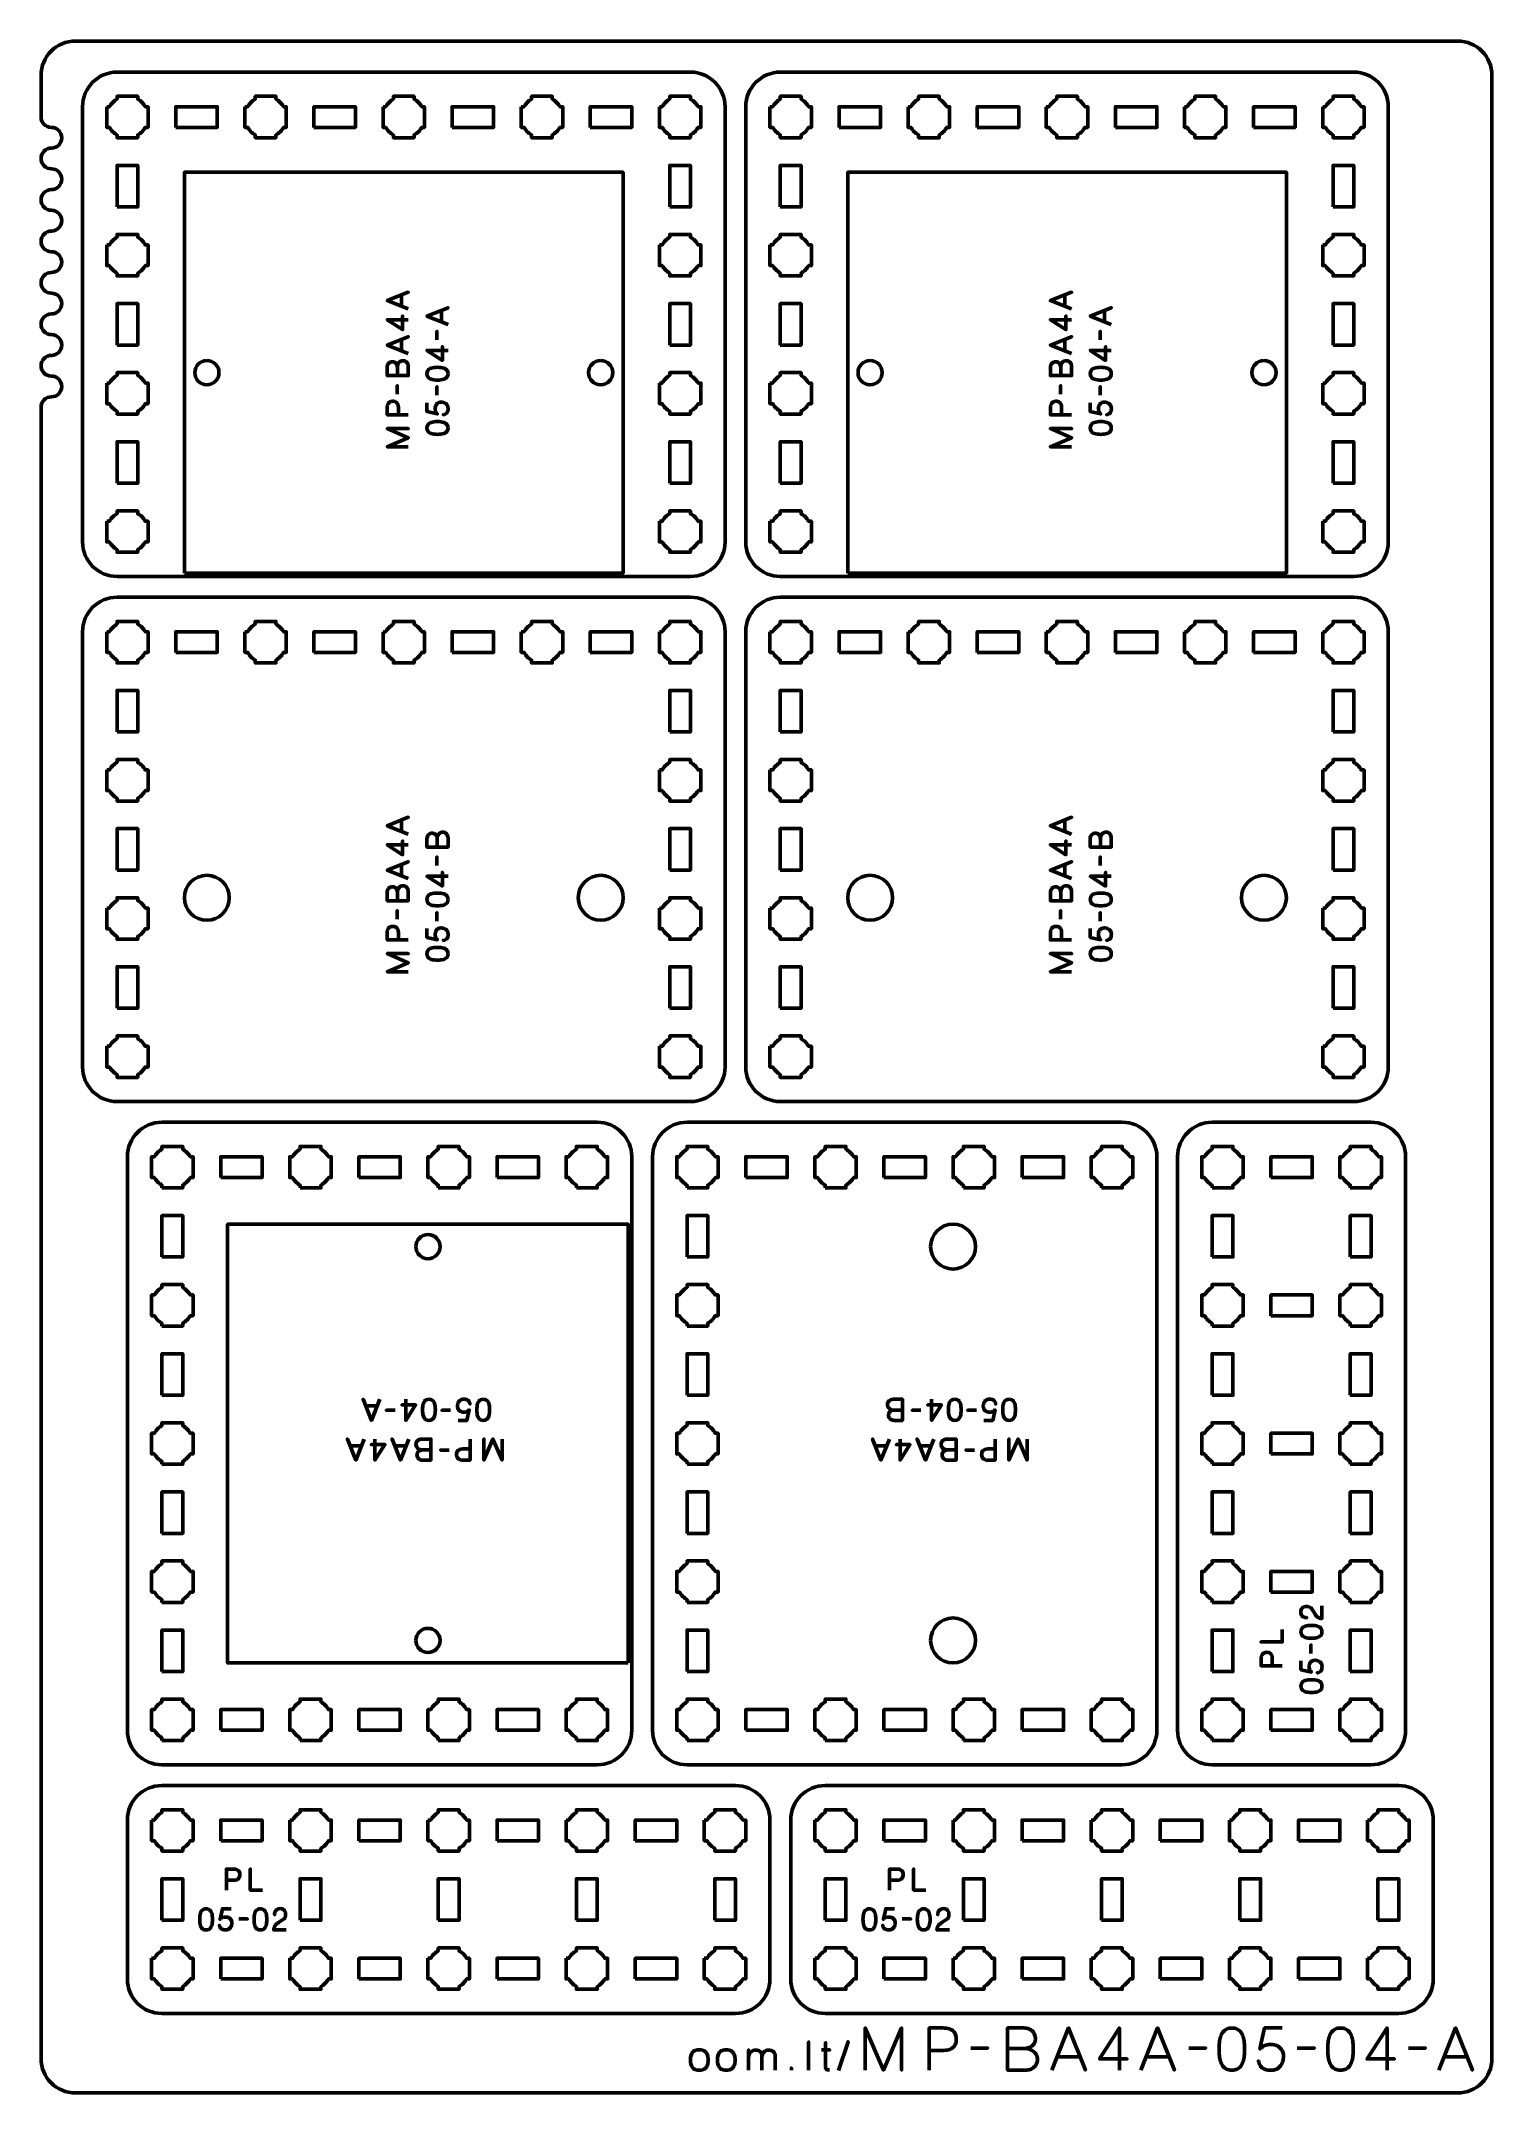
# Model space of a CAD drawing. Header units: centimetres. Extents: x -21 to 0, y -29.7 to 0.
import ezdxf

# ---------------------------------------------------------------- set-up
doc = ezdxf.new("R2010")
doc.units = ezdxf.units.CM
doc.header["$MEASUREMENT"] = 0
doc.layers.add('Layer 1', color=7, linetype='Continuous')

msp = doc.modelspace()

# ---------------------------------------------------------------- linework, layer by layer
at = {"layer": 'Layer 1', "lineweight": 53}
for points in [[(-19.05, -1.25001), (-18.45, -1.25001), (-18.45, -0.95001), (-19.05, -0.95001), (-19.05, -1.25001)], [(-17.05, -1.25001), (-16.45, -1.25001), (-16.45, -0.95001), (-17.05, -0.95001), (-17.05, -1.25001)], [(-15.05, -1.25001), (-14.45, -1.25001), (-14.45, -0.95001), (-15.05, -0.95001), (-15.05, -1.25001)], [(-13.05, -1.25001), (-12.45, -1.25001), (-12.45, -0.95001), (-13.05, -0.95001), (-13.05, -1.25001)], [(-9.45, -1.25001), (-8.85, -1.25001), (-8.85, -0.95001), (-9.45, -0.95001), (-9.45, -1.25001)], [(-7.45, -1.25001), (-6.85, -1.25001), (-6.85, -0.95001), (-7.45, -0.95001), (-7.45, -1.25001)], [(-5.45, -1.25001), (-4.85, -1.25001), (-4.85, -0.95001), (-5.45, -0.95001), (-5.45, -1.25001)], [(-3.45, -1.25001), (-2.85, -1.25001), (-2.85, -0.95001), (-3.45, -0.95001), (-3.45, -1.25001)], [(-19.9, -2.40001), (-19.6, -2.40001), (-19.6, -1.80001), (-19.9, -1.80001), (-19.9, -2.40001)], [(-11.9, -2.40001), (-11.6, -2.40001), (-11.6, -1.80001), (-11.9, -1.80001), (-11.9, -2.40001)], [(-10.3, -2.40001), (-10, -2.40001), (-10, -1.80001), (-10.3, -1.80001), (-10.3, -2.40001)], [(-2.3, -2.40001), (-2, -2.40001), (-2, -1.80001), (-2.3, -1.80001), (-2.3, -2.40001)], [(-19.9, -4.40001), (-19.6, -4.40001), (-19.6, -3.80001), (-19.9, -3.80001), (-19.9, -4.40001)], [(-11.9, -4.40001), (-11.6, -4.40001), (-11.6, -3.80001), (-11.9, -3.80001), (-11.9, -4.40001)], [(-10.3, -4.40001), (-10, -4.40001), (-10, -3.80001), (-10.3, -3.80001), (-10.3, -4.40001)], [(-2.3, -4.40001), (-2, -4.40001), (-2, -3.80001), (-2.3, -3.80001), (-2.3, -4.40001)], [(-19.9, -6.40001), (-19.6, -6.40001), (-19.6, -5.80001), (-19.9, -5.80001), (-19.9, -6.40001)], [(-11.9, -6.40001), (-11.6, -6.40001), (-11.6, -5.80001), (-11.9, -5.80001), (-11.9, -6.40001)], [(-10.3, -6.40001), (-10, -6.40001), (-10, -5.80001), (-10.3, -5.80001), (-10.3, -6.40001)], [(-2.3, -6.40001), (-2, -6.40001), (-2, -5.80001), (-2.3, -5.80001), (-2.3, -6.40001)], [(-19.05, -8.85001), (-18.45, -8.85001), (-18.45, -8.55001), (-19.05, -8.55001), (-19.05, -8.85001)], [(-17.05, -8.85001), (-16.45, -8.85001), (-16.45, -8.55001), (-17.05, -8.55001), (-17.05, -8.85001)], [(-15.05, -8.85001), (-14.45, -8.85001), (-14.45, -8.55001), (-15.05, -8.55001), (-15.05, -8.85001)], [(-13.05, -8.85001), (-12.45, -8.85001), (-12.45, -8.55001), (-13.05, -8.55001), (-13.05, -8.85001)], [(-9.45, -8.85001), (-8.85, -8.85001), (-8.85, -8.55001), (-9.45, -8.55001), (-9.45, -8.85001)], [(-7.45, -8.85001), (-6.85, -8.85001), (-6.85, -8.55001), (-7.45, -8.55001), (-7.45, -8.85001)], [(-5.45, -8.85001), (-4.85, -8.85001), (-4.85, -8.55001), (-5.45, -8.55001), (-5.45, -8.85001)], [(-3.45, -8.85001), (-2.85, -8.85001), (-2.85, -8.55001), (-3.45, -8.55001), (-3.45, -8.85001)], [(-19.9, -10.00001), (-19.6, -10.00001), (-19.6, -9.40001), (-19.9, -9.40001), (-19.9, -10.00001)], [(-11.9, -10.00001), (-11.6, -10.00001), (-11.6, -9.40001), (-11.9, -9.40001), (-11.9, -10.00001)], [(-10.3, -10.00001), (-10, -10.00001), (-10, -9.40001), (-10.3, -9.40001), (-10.3, -10.00001)], [(-2.3, -10.00001), (-2, -10.00001), (-2, -9.40001), (-2.3, -9.40001), (-2.3, -10.00001)], [(-19.9, -12.00001), (-19.6, -12.00001), (-19.6, -11.40001), (-19.9, -11.40001), (-19.9, -12.00001)], [(-11.9, -12.00001), (-11.6, -12.00001), (-11.6, -11.40001), (-11.9, -11.40001), (-11.9, -12.00001)], [(-10.3, -12.00001), (-10, -12.00001), (-10, -11.40001), (-10.3, -11.40001), (-10.3, -12.00001)], [(-2.3, -12.00001), (-2, -12.00001), (-2, -11.40001), (-2.3, -11.40001), (-2.3, -12.00001)], [(-19.9, -14.00001), (-19.6, -14.00001), (-19.6, -13.40001), (-19.9, -13.40001), (-19.9, -14.00001)], [(-11.9, -14.00001), (-11.6, -14.00001), (-11.6, -13.40001), (-11.9, -13.40001), (-11.9, -14.00001)], [(-10.3, -14.00001), (-10, -14.00001), (-10, -13.40001), (-10.3, -13.40001), (-10.3, -14.00001)], [(-2.3, -14.00001), (-2, -14.00001), (-2, -13.40001), (-2.3, -13.40001), (-2.3, -14.00001)], [(-18.4, -26.05001), (-17.8, -26.05001), (-17.8, -25.75001), (-18.4, -25.75001), (-18.4, -26.05001)], [(-16.4, -26.05001), (-15.8, -26.05001), (-15.8, -25.75001), (-16.4, -25.75001), (-16.4, -26.05001)], [(-14.4, -26.05001), (-13.8, -26.05001), (-13.8, -25.75001), (-14.4, -25.75001), (-14.4, -26.05001)], [(-12.4, -26.05001), (-11.8, -26.05001), (-11.8, -25.75001), (-12.4, -25.75001), (-12.4, -26.05001)], [(-8.8, -26.05001), (-8.2, -26.05001), (-8.2, -25.75001), (-8.8, -25.75001), (-8.8, -26.05001)], [(-6.8, -26.05001), (-6.2, -26.05001), (-6.2, -25.75001), (-6.8, -25.75001), (-6.8, -26.05001)], [(-4.8, -26.05001), (-4.2, -26.05001), (-4.2, -25.75001), (-4.8, -25.75001), (-4.8, -26.05001)], [(-2.8, -26.05001), (-2.2, -26.05001), (-2.2, -25.75001), (-2.8, -25.75001), (-2.8, -26.05001)], [(-19.25, -27.20001), (-18.95, -27.20001), (-18.95, -26.60001), (-19.25, -26.60001), (-19.25, -27.20001)], [(-17.25, -27.20001), (-16.95, -27.20001), (-16.95, -26.60001), (-17.25, -26.60001), (-17.25, -27.20001)], [(-15.25, -27.20001), (-14.95, -27.20001), (-14.95, -26.60001), (-15.25, -26.60001), (-15.25, -27.20001)], [(-13.25, -27.20001), (-12.95, -27.20001), (-12.95, -26.60001), (-13.25, -26.60001), (-13.25, -27.20001)], [(-11.25, -27.20001), (-10.95, -27.20001), (-10.95, -26.60001), (-11.25, -26.60001), (-11.25, -27.20001)], [(-9.65, -27.20001), (-9.35, -27.20001), (-9.35, -26.60001), (-9.65, -26.60001), (-9.65, -27.20001)], [(-7.65, -27.20001), (-7.35, -27.20001), (-7.35, -26.60001), (-7.65, -26.60001), (-7.65, -27.20001)], [(-5.65, -27.20001), (-5.35, -27.20001), (-5.35, -26.60001), (-5.65, -26.60001), (-5.65, -27.20001)], [(-3.65, -27.20001), (-3.35, -27.20001), (-3.35, -26.60001), (-3.65, -26.60001), (-3.65, -27.20001)], [(-1.65, -27.20001), (-1.35, -27.20001), (-1.35, -26.60001), (-1.65, -26.60001), (-1.65, -27.20001)], [(-18.4, -28.05001), (-17.8, -28.05001), (-17.8, -27.75001), (-18.4, -27.75001), (-18.4, -28.05001)], [(-16.4, -28.05001), (-15.8, -28.05001), (-15.8, -27.75001), (-16.4, -27.75001), (-16.4, -28.05001)], [(-14.4, -28.05001), (-13.8, -28.05001), (-13.8, -27.75001), (-14.4, -27.75001), (-14.4, -28.05001)], [(-12.4, -28.05001), (-11.8, -28.05001), (-11.8, -27.75001), (-12.4, -27.75001), (-12.4, -28.05001)], [(-8.8, -28.05001), (-8.2, -28.05001), (-8.2, -27.75001), (-8.8, -27.75001), (-8.8, -28.05001)], [(-6.8, -28.05001), (-6.2, -28.05001), (-6.2, -27.75001), (-6.8, -27.75001), (-6.8, -28.05001)], [(-4.8, -28.05001), (-4.2, -28.05001), (-4.2, -27.75001), (-4.8, -27.75001), (-4.8, -28.05001)], [(-2.8, -28.05001), (-2.2, -28.05001), (-2.2, -27.75001), (-2.8, -27.75001), (-2.8, -28.05001)]]:
    msp.add_lwpolyline(points, close=True, dxfattribs=at)
at = {"layer": 'Layer 1', "color": 5, "lineweight": 53}
for centre in [(-18.6, -4.8), (-9, -4.8)]:
    msp.add_ellipse(centre, major_axis=(0, 0.175), ratio=1, dxfattribs=at)
at = {"layer": 'Layer 1', "lineweight": 53}
for centre, major_axis in [((-18.6, -4.8), (0, 0.175)), ((-12.9, -4.8), (0, 0.175)), ((-9, -4.8), (0, 0.175)), ((-3.3, -4.8), (0, 0.175)), ((-18.6, -12.4), (0, 0.325)), ((-12.9, -12.4), (0, 0.325)), ((-9, -12.4), (0, 0.325)), ((-3.3, -12.4), (0, 0.325))]:
    msp.add_ellipse(centre, major_axis=major_axis, ratio=1, dxfattribs=at)
at = {"layer": 'Layer 1', "color": 1, "lineweight": 53}
msp.add_open_spline([(-21.00003, -29.19995), (-21.00003, -29.19995), (-21.00003, -5.29992), (-21.00003, -5.29992), (-21.00003, -5.29992), (-21.00003, -5.21709), (-20.93286, -5.14992), (-20.85003, -5.14992), (-20.85003, -5.14992), (-20.7672, -5.14992), (-20.70003, -5.08275), (-20.70003, -4.99992), (-20.70003, -4.99992), (-20.70003, -4.91709), (-20.7672, -4.84992), (-20.85003, -4.84992), (-20.85003, -4.84992), (-20.93286, -4.84992), (-21.00003, -4.78275), (-21.00003, -4.69992), (-21.00003, -4.69992), (-21.00003, -4.61709), (-20.93286, -4.54992), (-20.85003, -4.54992), (-20.85003, -4.54992), (-20.7672, -4.54992), (-20.70003, -4.48275), (-20.70003, -4.39992), (-20.70003, -4.39992), (-20.70003, -4.31709), (-20.7672, -4.24992), (-20.85003, -4.24992), (-20.85003, -4.24992), (-20.93286, -4.24992), (-21.00003, -4.18275), (-21.00003, -4.09992), (-21.00003, -4.09992), (-21.00003, -4.01709), (-20.93286, -3.94992), (-20.85003, -3.94992), (-20.85003, -3.94992), (-20.7672, -3.94992), (-20.70003, -3.88275), (-20.70003, -3.79992), (-20.70003, -3.79992), (-20.70003, -3.71709), (-20.7672, -3.64992), (-20.85003, -3.64992), (-20.85003, -3.64992), (-20.93286, -3.64992), (-21.00003, -3.58275), (-21.00003, -3.49992), (-21.00003, -3.49992), (-21.00003, -3.41709), (-20.93286, -3.34992), (-20.85003, -3.34992), (-20.85003, -3.34992), (-20.7672, -3.34992), (-20.70003, -3.28275), (-20.70003, -3.19992), (-20.70003, -3.19992), (-20.70003, -3.11709), (-20.7672, -3.04992), (-20.85003, -3.04992), (-20.85003, -3.04992), (-20.93286, -3.04992), (-21.00003, -2.98275), (-21.00003, -2.89992), (-21.00003, -2.89992), (-21.00003, -2.81709), (-20.93286, -2.74992), (-20.85003, -2.74992), (-20.85003, -2.74992), (-20.7672, -2.74992), (-20.70003, -2.68275), (-20.70003, -2.59992), (-20.70003, -2.59992), (-20.70003, -2.51709), (-20.7672, -2.44992), (-20.85003, -2.44992), (-20.85003, -2.44992), (-20.93286, -2.44992), (-21.00003, -2.38275), (-21.00003, -2.29992), (-21.00003, -2.29992), (-21.00003, -2.21709), (-20.93286, -2.14992), (-20.85003, -2.14992), (-20.85003, -2.14992), (-20.7672, -2.14992), (-20.70003, -2.08275), (-20.70003, -1.99992), (-20.70003, -1.99992), (-20.70003, -1.91709), (-20.7672, -1.84992), (-20.85003, -1.84992), (-20.85003, -1.84992), (-20.93286, -1.84992), (-21.00003, -1.78275), (-21.00003, -1.69992), (-21.00003, -1.69992), (-21.00003, -1.61709), (-20.93286, -1.54992), (-20.85003, -1.54992), (-20.85003, -1.54992), (-20.7672, -1.54992), (-20.70003, -1.48275), (-20.70003, -1.39992), (-20.70003, -1.39992), (-20.70003, -1.31709), (-20.7672, -1.24992), (-20.85003, -1.24992), (-20.85003, -1.24992), (-20.93286, -1.24992), (-21.00003, -1.18275), (-21.00003, -1.09992), (-21.00003, -1.09992), (-21.00003, -1.09992), (-21.00003, -0.49992), (-21.00003, -0.49992), (-21.00003, -0.49992), (-21.00003, -0.22295), (-20.77694, 0.00004), (-20.49994, 0.00004), (-20.49994, 0.00004), (-20.49994, 0.00004), (-0.50008, 0.00004), (-0.50008, 0.00004), (-0.50008, 0.00004), (-0.22294, 0.00004), (0.00002, -0.22295), (0.00002, -0.49992), (0.00002, -0.49992), (0.00002, -0.49992), (0.00002, -29.19995), (0.00002, -29.19995), (0.00002, -29.19995), (0.00002, -29.47695), (-0.22294, -29.70004), (-0.50008, -29.70004), (-0.50008, -29.70004), (-0.50008, -29.70004), (-20.49994, -29.70004), (-20.49994, -29.70004), (-20.49994, -29.70004), (-20.77694, -29.70004), (-21.00003, -29.47695), (-21.00003, -29.19995)], degree=3, knots=[0, 0, 0, 0, 0.02702703, 0.02702703, 0.02702703, 0.02702703, 0.05405405, 0.05405405, 0.05405405, 0.05405405, 0.08108108, 0.08108108, 0.08108108, 0.08108108, 0.10810811, 0.10810811, 0.10810811, 0.10810811, 0.13513514, 0.13513514, 0.13513514, 0.13513514, 0.16216216, 0.16216216, 0.16216216, 0.16216216, 0.18918919, 0.18918919, 0.18918919, 0.18918919, 0.21621622, 0.21621622, 0.21621622, 0.21621622, 0.24324324, 0.24324324, 0.24324324, 0.24324324, 0.27027027, 0.27027027, 0.27027027, 0.27027027, 0.2972973, 0.2972973, 0.2972973, 0.2972973, 0.32432432, 0.32432432, 0.32432432, 0.32432432, 0.35135135, 0.35135135, 0.35135135, 0.35135135, 0.37837838, 0.37837838, 0.37837838, 0.37837838, 0.40540541, 0.40540541, 0.40540541, 0.40540541, 0.43243243, 0.43243243, 0.43243243, 0.43243243, 0.45945946, 0.45945946, 0.45945946, 0.45945946, 0.48648649, 0.48648649, 0.48648649, 0.48648649, 0.51351351, 0.51351351, 0.51351351, 0.51351351, 0.54054054, 0.54054054, 0.54054054, 0.54054054, 0.56756757, 0.56756757, 0.56756757, 0.56756757, 0.59459459, 0.59459459, 0.59459459, 0.59459459, 0.62162162, 0.62162162, 0.62162162, 0.62162162, 0.64864865, 0.64864865, 0.64864865, 0.64864865, 0.67567568, 0.67567568, 0.67567568, 0.67567568, 0.7027027, 0.7027027, 0.7027027, 0.7027027, 0.72972973, 0.72972973, 0.72972973, 0.72972973, 0.75675676, 0.75675676, 0.75675676, 0.75675676, 0.78378378, 0.78378378, 0.78378378, 0.78378378, 0.81081081, 0.81081081, 0.81081081, 0.81081081, 0.83783784, 0.83783784, 0.83783784, 0.83783784, 0.86486486, 0.86486486, 0.86486486, 0.86486486, 0.89189189, 0.89189189, 0.89189189, 0.89189189, 0.91891892, 0.91891892, 0.91891892, 0.91891892, 0.94594595, 0.94594595, 0.94594595, 0.94594595, 0.97297297, 0.97297297, 0.97297297, 0.97297297, 1, 1, 1, 1], dxfattribs=at)
at = {"layer": 'Layer 1', "color": 3, "lineweight": 53}
for points in [[(-20.4, -7.25001), (-20.4, -7.25001), (-20.4, -0.95001), (-20.4, -0.95001), (-20.4, -0.95001), (-20.4, -0.67392), (-20.17609, -0.45001), (-19.9, -0.45001), (-19.9, -0.45001), (-19.9, -0.45001), (-11.6, -0.45001), (-11.6, -0.45001), (-11.6, -0.45001), (-11.32391, -0.45001), (-11.1, -0.67392), (-11.1, -0.95001), (-11.1, -0.95001), (-11.1, -0.95001), (-11.1, -7.25001), (-11.1, -7.25001), (-11.1, -7.25001), (-11.1, -7.5261), (-11.32391, -7.75001), (-11.6, -7.75001), (-11.6, -7.75001), (-11.6, -7.75001), (-19.9, -7.75001), (-19.9, -7.75001), (-19.9, -7.75001), (-20.17609, -7.75001), (-20.4, -7.5261), (-20.4, -7.25001)], [(-10.8, -7.25001), (-10.8, -7.25001), (-10.8, -0.95001), (-10.8, -0.95001), (-10.8, -0.95001), (-10.8, -0.67392), (-10.57609, -0.45001), (-10.3, -0.45001), (-10.3, -0.45001), (-10.3, -0.45001), (-2, -0.45001), (-2, -0.45001), (-2, -0.45001), (-1.72391, -0.45001), (-1.5, -0.67392), (-1.5, -0.95001), (-1.5, -0.95001), (-1.5, -0.95001), (-1.5, -7.25001), (-1.5, -7.25001), (-1.5, -7.25001), (-1.5, -7.5261), (-1.72391, -7.75001), (-2, -7.75001), (-2, -7.75001), (-2, -7.75001), (-10.3, -7.75001), (-10.3, -7.75001), (-10.3, -7.75001), (-10.57609, -7.75001), (-10.8, -7.5261), (-10.8, -7.25001)], [(-20.4, -14.85001), (-20.4, -14.85001), (-20.4, -8.55001), (-20.4, -8.55001), (-20.4, -8.55001), (-20.4, -8.27392), (-20.17609, -8.05001), (-19.9, -8.05001), (-19.9, -8.05001), (-19.9, -8.05001), (-11.6, -8.05001), (-11.6, -8.05001), (-11.6, -8.05001), (-11.32391, -8.05001), (-11.1, -8.27392), (-11.1, -8.55001), (-11.1, -8.55001), (-11.1, -8.55001), (-11.1, -14.85001), (-11.1, -14.85001), (-11.1, -14.85001), (-11.1, -15.1261), (-11.32391, -15.35001), (-11.6, -15.35001), (-11.6, -15.35001), (-11.6, -15.35001), (-19.9, -15.35001), (-19.9, -15.35001), (-19.9, -15.35001), (-20.17609, -15.35001), (-20.4, -15.1261), (-20.4, -14.85001)], [(-10.8, -14.85001), (-10.8, -14.85001), (-10.8, -8.55001), (-10.8, -8.55001), (-10.8, -8.55001), (-10.8, -8.27392), (-10.57609, -8.05001), (-10.3, -8.05001), (-10.3, -8.05001), (-10.3, -8.05001), (-2, -8.05001), (-2, -8.05001), (-2, -8.05001), (-1.72391, -8.05001), (-1.5, -8.27392), (-1.5, -8.55001), (-1.5, -8.55001), (-1.5, -8.55001), (-1.5, -14.85001), (-1.5, -14.85001), (-1.5, -14.85001), (-1.5, -15.1261), (-1.72391, -15.35001), (-2, -15.35001), (-2, -15.35001), (-2, -15.35001), (-10.3, -15.35001), (-10.3, -15.35001), (-10.3, -15.35001), (-10.57609, -15.35001), (-10.8, -15.1261), (-10.8, -14.85001)], [(-12.95, -24.95001), (-12.95, -24.95001), (-19.25, -24.95001), (-19.25, -24.95001), (-19.25, -24.95001), (-19.52609, -24.95001), (-19.75, -24.7261), (-19.75, -24.45001), (-19.75, -24.45001), (-19.75, -24.45001), (-19.75, -16.15001), (-19.75, -16.15001), (-19.75, -16.15001), (-19.75, -15.87392), (-19.52609, -15.65001), (-19.25, -15.65001), (-19.25, -15.65001), (-19.25, -15.65001), (-12.95, -15.65001), (-12.95, -15.65001), (-12.95, -15.65001), (-12.67391, -15.65001), (-12.45, -15.87392), (-12.45, -16.15001), (-12.45, -16.15001), (-12.45, -16.15001), (-12.45, -24.45001), (-12.45, -24.45001), (-12.45, -24.45001), (-12.45, -24.7261), (-12.67391, -24.95001), (-12.95, -24.95001)], [(-5.35, -24.95001), (-5.35, -24.95001), (-11.65, -24.95001), (-11.65, -24.95001), (-11.65, -24.95001), (-11.92609, -24.95001), (-12.15, -24.7261), (-12.15, -24.45001), (-12.15, -24.45001), (-12.15, -24.45001), (-12.15, -16.15001), (-12.15, -16.15001), (-12.15, -16.15001), (-12.15, -15.87392), (-11.92609, -15.65001), (-11.65, -15.65001), (-11.65, -15.65001), (-11.65, -15.65001), (-5.35, -15.65001), (-5.35, -15.65001), (-5.35, -15.65001), (-5.07391, -15.65001), (-4.85, -15.87392), (-4.85, -16.15001), (-4.85, -16.15001), (-4.85, -16.15001), (-4.85, -24.45001), (-4.85, -24.45001), (-4.85, -24.45001), (-4.85, -24.7261), (-5.07391, -24.95001), (-5.35, -24.95001)], [(-1.75, -24.95001), (-1.75, -24.95001), (-4.05, -24.95001), (-4.05, -24.95001), (-4.05, -24.95001), (-4.32609, -24.95001), (-4.55, -24.7261), (-4.55, -24.45001), (-4.55, -24.45001), (-4.55, -24.45001), (-4.55, -16.15001), (-4.55, -16.15001), (-4.55, -16.15001), (-4.55, -15.87392), (-4.32609, -15.65001), (-4.05, -15.65001), (-4.05, -15.65001), (-4.05, -15.65001), (-1.75, -15.65001), (-1.75, -15.65001), (-1.75, -15.65001), (-1.47391, -15.65001), (-1.25, -15.87392), (-1.25, -16.15001), (-1.25, -16.15001), (-1.25, -16.15001), (-1.25, -24.45001), (-1.25, -24.45001), (-1.25, -24.45001), (-1.25, -24.7261), (-1.47391, -24.95001), (-1.75, -24.95001)], [(-19.75, -28.05001), (-19.75, -28.05001), (-19.75, -25.75001), (-19.75, -25.75001), (-19.75, -25.75001), (-19.75, -25.47392), (-19.52609, -25.25001), (-19.25, -25.25001), (-19.25, -25.25001), (-19.25, -25.25001), (-10.95, -25.25001), (-10.95, -25.25001), (-10.95, -25.25001), (-10.67391, -25.25001), (-10.45, -25.47392), (-10.45, -25.75001), (-10.45, -25.75001), (-10.45, -25.75001), (-10.45, -28.05001), (-10.45, -28.05001), (-10.45, -28.05001), (-10.45, -28.3261), (-10.67391, -28.55001), (-10.95, -28.55001), (-10.95, -28.55001), (-10.95, -28.55001), (-19.25, -28.55001), (-19.25, -28.55001), (-19.25, -28.55001), (-19.52609, -28.55001), (-19.75, -28.3261), (-19.75, -28.05001)], [(-10.15, -28.05001), (-10.15, -28.05001), (-10.15, -25.75001), (-10.15, -25.75001), (-10.15, -25.75001), (-10.15, -25.47392), (-9.92609, -25.25001), (-9.65, -25.25001), (-9.65, -25.25001), (-9.65, -25.25001), (-1.35, -25.25001), (-1.35, -25.25001), (-1.35, -25.25001), (-1.07391, -25.25001), (-0.85, -25.47392), (-0.85, -25.75001), (-0.85, -25.75001), (-0.85, -25.75001), (-0.85, -28.05001), (-0.85, -28.05001), (-0.85, -28.05001), (-0.85, -28.3261), (-1.07391, -28.55001), (-1.35, -28.55001), (-1.35, -28.55001), (-1.35, -28.55001), (-9.65, -28.55001), (-9.65, -28.55001), (-9.65, -28.55001), (-9.92609, -28.55001), (-10.15, -28.3261), (-10.15, -28.05001)]]:
    msp.add_open_spline(points, degree=3, knots=[0, 0, 0, 0, 0.125, 0.125, 0.125, 0.125, 0.25, 0.25, 0.25, 0.25, 0.375, 0.375, 0.375, 0.375, 0.5, 0.5, 0.5, 0.5, 0.625, 0.625, 0.625, 0.625, 0.75, 0.75, 0.75, 0.75, 0.875, 0.875, 0.875, 0.875, 1, 1, 1, 1], dxfattribs=at)
at = {"layer": 'Layer 1', "lineweight": 53}
for points, knots in [([(-20.05, -0.95001), (-20.05, -0.95001), (-20.00985, -0.95001), (-20.00985, -0.95001), (-20.00985, -0.95001), (-19.9835, -0.90448), (-19.94553, -0.86651), (-19.9, -0.84016), (-19.9, -0.84016), (-19.9, -0.84016), (-19.9, -0.80001), (-19.9, -0.80001), (-19.9, -0.80001), (-19.9, -0.80001), (-19.75, -0.80001), (-19.75, -0.80001), (-19.75, -0.80001), (-19.75, -0.80001), (-19.6, -0.80001), (-19.6, -0.80001), (-19.6, -0.80001), (-19.6, -0.80001), (-19.6, -0.84016), (-19.6, -0.84016), (-19.6, -0.84016), (-19.55447, -0.86651), (-19.5165, -0.90448), (-19.49015, -0.95001), (-19.49015, -0.95001), (-19.49015, -0.95001), (-19.45, -0.95001), (-19.45, -0.95001), (-19.45, -0.95001), (-19.45, -0.95001), (-19.45, -1.10001), (-19.45, -1.10001), (-19.45, -1.10001), (-19.45, -1.10001), (-19.45, -1.25001), (-19.45, -1.25001), (-19.45, -1.25001), (-19.45, -1.25001), (-19.49015, -1.25001), (-19.49015, -1.25001), (-19.49015, -1.25001), (-19.5165, -1.29554), (-19.55447, -1.33351), (-19.6, -1.35986), (-19.6, -1.35986), (-19.6, -1.35986), (-19.6, -1.40001), (-19.6, -1.40001), (-19.6, -1.40001), (-19.6, -1.40001), (-19.75, -1.40001), (-19.75, -1.40001), (-19.75, -1.40001), (-19.75, -1.40001), (-19.9, -1.40001), (-19.9, -1.40001), (-19.9, -1.40001), (-19.9, -1.40001), (-19.9, -1.35986), (-19.9, -1.35986), (-19.9, -1.35986), (-19.94553, -1.33351), (-19.9835, -1.29554), (-20.00985, -1.25001), (-20.00985, -1.25001), (-20.00985, -1.25001), (-20.05, -1.25001), (-20.05, -1.25001), (-20.05, -1.25001), (-20.05, -1.25001), (-20.05, -1.10001), (-20.05, -1.10001), (-20.05, -1.10001), (-20.05, -1.10001), (-20.05, -0.95001), (-20.05, -0.95001)], [0, 0, 0, 0, 0.05, 0.05, 0.05, 0.05, 0.1, 0.1, 0.1, 0.1, 0.15, 0.15, 0.15, 0.15, 0.2, 0.2, 0.2, 0.2, 0.25, 0.25, 0.25, 0.25, 0.3, 0.3, 0.3, 0.3, 0.35, 0.35, 0.35, 0.35, 0.4, 0.4, 0.4, 0.4, 0.45, 0.45, 0.45, 0.45, 0.5, 0.5, 0.5, 0.5, 0.55, 0.55, 0.55, 0.55, 0.6, 0.6, 0.6, 0.6, 0.65, 0.65, 0.65, 0.65, 0.7, 0.7, 0.7, 0.7, 0.75, 0.75, 0.75, 0.75, 0.8, 0.8, 0.8, 0.8, 0.85, 0.85, 0.85, 0.85, 0.9, 0.9, 0.9, 0.9, 0.95, 0.95, 0.95, 0.95, 1, 1, 1, 1]), ([(-18.05, -0.95001), (-18.05, -0.95001), (-18.00985, -0.95001), (-18.00985, -0.95001), (-18.00985, -0.95001), (-17.9835, -0.90448), (-17.94553, -0.86651), (-17.9, -0.84016), (-17.9, -0.84016), (-17.9, -0.84016), (-17.9, -0.80001), (-17.9, -0.80001), (-17.9, -0.80001), (-17.9, -0.80001), (-17.75, -0.80001), (-17.75, -0.80001), (-17.75, -0.80001), (-17.75, -0.80001), (-17.6, -0.80001), (-17.6, -0.80001), (-17.6, -0.80001), (-17.6, -0.80001), (-17.6, -0.84016), (-17.6, -0.84016), (-17.6, -0.84016), (-17.55447, -0.86651), (-17.5165, -0.90448), (-17.49015, -0.95001), (-17.49015, -0.95001), (-17.49015, -0.95001), (-17.45, -0.95001), (-17.45, -0.95001), (-17.45, -0.95001), (-17.45, -0.95001), (-17.45, -1.10001), (-17.45, -1.10001), (-17.45, -1.10001), (-17.45, -1.10001), (-17.45, -1.25001), (-17.45, -1.25001), (-17.45, -1.25001), (-17.45, -1.25001), (-17.49015, -1.25001), (-17.49015, -1.25001), (-17.49015, -1.25001), (-17.5165, -1.29554), (-17.55447, -1.33351), (-17.6, -1.35986), (-17.6, -1.35986), (-17.6, -1.35986), (-17.6, -1.40001), (-17.6, -1.40001), (-17.6, -1.40001), (-17.6, -1.40001), (-17.75, -1.40001), (-17.75, -1.40001), (-17.75, -1.40001), (-17.75, -1.40001), (-17.9, -1.40001), (-17.9, -1.40001), (-17.9, -1.40001), (-17.9, -1.40001), (-17.9, -1.35986), (-17.9, -1.35986), (-17.9, -1.35986), (-17.94553, -1.33351), (-17.9835, -1.29554), (-18.00985, -1.25001), (-18.00985, -1.25001), (-18.00985, -1.25001), (-18.05, -1.25001), (-18.05, -1.25001), (-18.05, -1.25001), (-18.05, -1.25001), (-18.05, -1.10001), (-18.05, -1.10001), (-18.05, -1.10001), (-18.05, -1.10001), (-18.05, -0.95001), (-18.05, -0.95001)], [0, 0, 0, 0, 0.05, 0.05, 0.05, 0.05, 0.1, 0.1, 0.1, 0.1, 0.15, 0.15, 0.15, 0.15, 0.2, 0.2, 0.2, 0.2, 0.25, 0.25, 0.25, 0.25, 0.3, 0.3, 0.3, 0.3, 0.35, 0.35, 0.35, 0.35, 0.4, 0.4, 0.4, 0.4, 0.45, 0.45, 0.45, 0.45, 0.5, 0.5, 0.5, 0.5, 0.55, 0.55, 0.55, 0.55, 0.6, 0.6, 0.6, 0.6, 0.65, 0.65, 0.65, 0.65, 0.7, 0.7, 0.7, 0.7, 0.75, 0.75, 0.75, 0.75, 0.8, 0.8, 0.8, 0.8, 0.85, 0.85, 0.85, 0.85, 0.9, 0.9, 0.9, 0.9, 0.95, 0.95, 0.95, 0.95, 1, 1, 1, 1]), ([(-16.05, -0.95001), (-16.05, -0.95001), (-16.00985, -0.95001), (-16.00985, -0.95001), (-16.00985, -0.95001), (-15.9835, -0.90448), (-15.94553, -0.86651), (-15.9, -0.84016), (-15.9, -0.84016), (-15.9, -0.84016), (-15.9, -0.80001), (-15.9, -0.80001), (-15.9, -0.80001), (-15.9, -0.80001), (-15.75, -0.80001), (-15.75, -0.80001), (-15.75, -0.80001), (-15.75, -0.80001), (-15.6, -0.80001), (-15.6, -0.80001), (-15.6, -0.80001), (-15.6, -0.80001), (-15.6, -0.84016), (-15.6, -0.84016), (-15.6, -0.84016), (-15.55447, -0.86651), (-15.5165, -0.90448), (-15.49015, -0.95001), (-15.49015, -0.95001), (-15.49015, -0.95001), (-15.45, -0.95001), (-15.45, -0.95001), (-15.45, -0.95001), (-15.45, -0.95001), (-15.45, -1.10001), (-15.45, -1.10001), (-15.45, -1.10001), (-15.45, -1.10001), (-15.45, -1.25001), (-15.45, -1.25001), (-15.45, -1.25001), (-15.45, -1.25001), (-15.49015, -1.25001), (-15.49015, -1.25001), (-15.49015, -1.25001), (-15.5165, -1.29554), (-15.55447, -1.33351), (-15.6, -1.35986), (-15.6, -1.35986), (-15.6, -1.35986), (-15.6, -1.40001), (-15.6, -1.40001), (-15.6, -1.40001), (-15.6, -1.40001), (-15.75, -1.40001), (-15.75, -1.40001), (-15.75, -1.40001), (-15.75, -1.40001), (-15.9, -1.40001), (-15.9, -1.40001), (-15.9, -1.40001), (-15.9, -1.40001), (-15.9, -1.35986), (-15.9, -1.35986), (-15.9, -1.35986), (-15.94553, -1.33351), (-15.9835, -1.29554), (-16.00985, -1.25001), (-16.00985, -1.25001), (-16.00985, -1.25001), (-16.05, -1.25001), (-16.05, -1.25001), (-16.05, -1.25001), (-16.05, -1.25001), (-16.05, -1.10001), (-16.05, -1.10001), (-16.05, -1.10001), (-16.05, -1.10001), (-16.05, -0.95001), (-16.05, -0.95001)], [0, 0, 0, 0, 0.05, 0.05, 0.05, 0.05, 0.1, 0.1, 0.1, 0.1, 0.15, 0.15, 0.15, 0.15, 0.2, 0.2, 0.2, 0.2, 0.25, 0.25, 0.25, 0.25, 0.3, 0.3, 0.3, 0.3, 0.35, 0.35, 0.35, 0.35, 0.4, 0.4, 0.4, 0.4, 0.45, 0.45, 0.45, 0.45, 0.5, 0.5, 0.5, 0.5, 0.55, 0.55, 0.55, 0.55, 0.6, 0.6, 0.6, 0.6, 0.65, 0.65, 0.65, 0.65, 0.7, 0.7, 0.7, 0.7, 0.75, 0.75, 0.75, 0.75, 0.8, 0.8, 0.8, 0.8, 0.85, 0.85, 0.85, 0.85, 0.9, 0.9, 0.9, 0.9, 0.95, 0.95, 0.95, 0.95, 1, 1, 1, 1]), ([(-14.05, -0.95001), (-14.05, -0.95001), (-14.00985, -0.95001), (-14.00985, -0.95001), (-14.00985, -0.95001), (-13.9835, -0.90448), (-13.94553, -0.86651), (-13.9, -0.84016), (-13.9, -0.84016), (-13.9, -0.84016), (-13.9, -0.80001), (-13.9, -0.80001), (-13.9, -0.80001), (-13.9, -0.80001), (-13.75, -0.80001), (-13.75, -0.80001), (-13.75, -0.80001), (-13.75, -0.80001), (-13.6, -0.80001), (-13.6, -0.80001), (-13.6, -0.80001), (-13.6, -0.80001), (-13.6, -0.84016), (-13.6, -0.84016), (-13.6, -0.84016), (-13.55447, -0.86651), (-13.5165, -0.90448), (-13.49015, -0.95001), (-13.49015, -0.95001), (-13.49015, -0.95001), (-13.45, -0.95001), (-13.45, -0.95001), (-13.45, -0.95001), (-13.45, -0.95001), (-13.45, -1.10001), (-13.45, -1.10001), (-13.45, -1.10001), (-13.45, -1.10001), (-13.45, -1.25001), (-13.45, -1.25001), (-13.45, -1.25001), (-13.45, -1.25001), (-13.49015, -1.25001), (-13.49015, -1.25001), (-13.49015, -1.25001), (-13.5165, -1.29554), (-13.55447, -1.33351), (-13.6, -1.35986), (-13.6, -1.35986), (-13.6, -1.35986), (-13.6, -1.40001), (-13.6, -1.40001), (-13.6, -1.40001), (-13.6, -1.40001), (-13.75, -1.40001), (-13.75, -1.40001), (-13.75, -1.40001), (-13.75, -1.40001), (-13.9, -1.40001), (-13.9, -1.40001), (-13.9, -1.40001), (-13.9, -1.40001), (-13.9, -1.35986), (-13.9, -1.35986), (-13.9, -1.35986), (-13.94553, -1.33351), (-13.9835, -1.29554), (-14.00985, -1.25001), (-14.00985, -1.25001), (-14.00985, -1.25001), (-14.05, -1.25001), (-14.05, -1.25001), (-14.05, -1.25001), (-14.05, -1.25001), (-14.05, -1.10001), (-14.05, -1.10001), (-14.05, -1.10001), (-14.05, -1.10001), (-14.05, -0.95001), (-14.05, -0.95001)], [0, 0, 0, 0, 0.05, 0.05, 0.05, 0.05, 0.1, 0.1, 0.1, 0.1, 0.15, 0.15, 0.15, 0.15, 0.2, 0.2, 0.2, 0.2, 0.25, 0.25, 0.25, 0.25, 0.3, 0.3, 0.3, 0.3, 0.35, 0.35, 0.35, 0.35, 0.4, 0.4, 0.4, 0.4, 0.45, 0.45, 0.45, 0.45, 0.5, 0.5, 0.5, 0.5, 0.55, 0.55, 0.55, 0.55, 0.6, 0.6, 0.6, 0.6, 0.65, 0.65, 0.65, 0.65, 0.7, 0.7, 0.7, 0.7, 0.75, 0.75, 0.75, 0.75, 0.8, 0.8, 0.8, 0.8, 0.85, 0.85, 0.85, 0.85, 0.9, 0.9, 0.9, 0.9, 0.95, 0.95, 0.95, 0.95, 1, 1, 1, 1]), ([(-12.05, -0.95001), (-12.05, -0.95001), (-12.00985, -0.95001), (-12.00985, -0.95001), (-12.00985, -0.95001), (-11.9835, -0.90448), (-11.94553, -0.86651), (-11.9, -0.84016), (-11.9, -0.84016), (-11.9, -0.84016), (-11.9, -0.80001), (-11.9, -0.80001), (-11.9, -0.80001), (-11.9, -0.80001), (-11.75, -0.80001), (-11.75, -0.80001), (-11.75, -0.80001), (-11.75, -0.80001), (-11.6, -0.80001), (-11.6, -0.80001), (-11.6, -0.80001), (-11.6, -0.80001), (-11.6, -0.84016), (-11.6, -0.84016), (-11.6, -0.84016), (-11.55447, -0.86651), (-11.5165, -0.90448), (-11.49015, -0.95001), (-11.49015, -0.95001), (-11.49015, -0.95001), (-11.45, -0.95001), (-11.45, -0.95001), (-11.45, -0.95001), (-11.45, -0.95001), (-11.45, -1.10001), (-11.45, -1.10001), (-11.45, -1.10001), (-11.45, -1.10001), (-11.45, -1.25001), (-11.45, -1.25001), (-11.45, -1.25001), (-11.45, -1.25001), (-11.49015, -1.25001), (-11.49015, -1.25001), (-11.49015, -1.25001), (-11.5165, -1.29554), (-11.55447, -1.33351), (-11.6, -1.35986), (-11.6, -1.35986), (-11.6, -1.35986), (-11.6, -1.40001), (-11.6, -1.40001), (-11.6, -1.40001), (-11.6, -1.40001), (-11.75, -1.40001), (-11.75, -1.40001), (-11.75, -1.40001), (-11.75, -1.40001), (-11.9, -1.40001), (-11.9, -1.40001), (-11.9, -1.40001), (-11.9, -1.40001), (-11.9, -1.35986), (-11.9, -1.35986), (-11.9, -1.35986), (-11.94553, -1.33351), (-11.9835, -1.29554), (-12.00985, -1.25001), (-12.00985, -1.25001), (-12.00985, -1.25001), (-12.05, -1.25001), (-12.05, -1.25001), (-12.05, -1.25001), (-12.05, -1.25001), (-12.05, -1.10001), (-12.05, -1.10001), (-12.05, -1.10001), (-12.05, -1.10001), (-12.05, -0.95001), (-12.05, -0.95001)], [0, 0, 0, 0, 0.05, 0.05, 0.05, 0.05, 0.1, 0.1, 0.1, 0.1, 0.15, 0.15, 0.15, 0.15, 0.2, 0.2, 0.2, 0.2, 0.25, 0.25, 0.25, 0.25, 0.3, 0.3, 0.3, 0.3, 0.35, 0.35, 0.35, 0.35, 0.4, 0.4, 0.4, 0.4, 0.45, 0.45, 0.45, 0.45, 0.5, 0.5, 0.5, 0.5, 0.55, 0.55, 0.55, 0.55, 0.6, 0.6, 0.6, 0.6, 0.65, 0.65, 0.65, 0.65, 0.7, 0.7, 0.7, 0.7, 0.75, 0.75, 0.75, 0.75, 0.8, 0.8, 0.8, 0.8, 0.85, 0.85, 0.85, 0.85, 0.9, 0.9, 0.9, 0.9, 0.95, 0.95, 0.95, 0.95, 1, 1, 1, 1]), ([(-10.45, -0.95001), (-10.45, -0.95001), (-10.40985, -0.95001), (-10.40985, -0.95001), (-10.40985, -0.95001), (-10.3835, -0.90448), (-10.34553, -0.86651), (-10.3, -0.84016), (-10.3, -0.84016), (-10.3, -0.84016), (-10.3, -0.80001), (-10.3, -0.80001), (-10.3, -0.80001), (-10.3, -0.80001), (-10.15, -0.80001), (-10.15, -0.80001), (-10.15, -0.80001), (-10.15, -0.80001), (-10, -0.80001), (-10, -0.80001), (-10, -0.80001), (-10, -0.80001), (-10, -0.84016), (-10, -0.84016), (-10, -0.84016), (-9.95447, -0.86651), (-9.9165, -0.90448), (-9.89015, -0.95001), (-9.89015, -0.95001), (-9.89015, -0.95001), (-9.85, -0.95001), (-9.85, -0.95001), (-9.85, -0.95001), (-9.85, -0.95001), (-9.85, -1.10001), (-9.85, -1.10001), (-9.85, -1.10001), (-9.85, -1.10001), (-9.85, -1.25001), (-9.85, -1.25001), (-9.85, -1.25001), (-9.85, -1.25001), (-9.89015, -1.25001), (-9.89015, -1.25001), (-9.89015, -1.25001), (-9.9165, -1.29554), (-9.95447, -1.33351), (-10, -1.35986), (-10, -1.35986), (-10, -1.35986), (-10, -1.40001), (-10, -1.40001), (-10, -1.40001), (-10, -1.40001), (-10.15, -1.40001), (-10.15, -1.40001), (-10.15, -1.40001), (-10.15, -1.40001), (-10.3, -1.40001), (-10.3, -1.40001), (-10.3, -1.40001), (-10.3, -1.40001), (-10.3, -1.35986), (-10.3, -1.35986), (-10.3, -1.35986), (-10.34553, -1.33351), (-10.3835, -1.29554), (-10.40985, -1.25001), (-10.40985, -1.25001), (-10.40985, -1.25001), (-10.45, -1.25001), (-10.45, -1.25001), (-10.45, -1.25001), (-10.45, -1.25001), (-10.45, -1.10001), (-10.45, -1.10001), (-10.45, -1.10001), (-10.45, -1.10001), (-10.45, -0.95001), (-10.45, -0.95001)], [0, 0, 0, 0, 0.05, 0.05, 0.05, 0.05, 0.1, 0.1, 0.1, 0.1, 0.15, 0.15, 0.15, 0.15, 0.2, 0.2, 0.2, 0.2, 0.25, 0.25, 0.25, 0.25, 0.3, 0.3, 0.3, 0.3, 0.35, 0.35, 0.35, 0.35, 0.4, 0.4, 0.4, 0.4, 0.45, 0.45, 0.45, 0.45, 0.5, 0.5, 0.5, 0.5, 0.55, 0.55, 0.55, 0.55, 0.6, 0.6, 0.6, 0.6, 0.65, 0.65, 0.65, 0.65, 0.7, 0.7, 0.7, 0.7, 0.75, 0.75, 0.75, 0.75, 0.8, 0.8, 0.8, 0.8, 0.85, 0.85, 0.85, 0.85, 0.9, 0.9, 0.9, 0.9, 0.95, 0.95, 0.95, 0.95, 1, 1, 1, 1]), ([(-8.45, -0.95001), (-8.45, -0.95001), (-8.40985, -0.95001), (-8.40985, -0.95001), (-8.40985, -0.95001), (-8.3835, -0.90448), (-8.34553, -0.86651), (-8.3, -0.84016), (-8.3, -0.84016), (-8.3, -0.84016), (-8.3, -0.80001), (-8.3, -0.80001), (-8.3, -0.80001), (-8.3, -0.80001), (-8.15, -0.80001), (-8.15, -0.80001), (-8.15, -0.80001), (-8.15, -0.80001), (-8, -0.80001), (-8, -0.80001), (-8, -0.80001), (-8, -0.80001), (-8, -0.84016), (-8, -0.84016), (-8, -0.84016), (-7.95447, -0.86651), (-7.9165, -0.90448), (-7.89015, -0.95001), (-7.89015, -0.95001), (-7.89015, -0.95001), (-7.85, -0.95001), (-7.85, -0.95001), (-7.85, -0.95001), (-7.85, -0.95001), (-7.85, -1.10001), (-7.85, -1.10001), (-7.85, -1.10001), (-7.85, -1.10001), (-7.85, -1.25001), (-7.85, -1.25001), (-7.85, -1.25001), (-7.85, -1.25001), (-7.89015, -1.25001), (-7.89015, -1.25001), (-7.89015, -1.25001), (-7.9165, -1.29554), (-7.95447, -1.33351), (-8, -1.35986), (-8, -1.35986), (-8, -1.35986), (-8, -1.40001), (-8, -1.40001), (-8, -1.40001), (-8, -1.40001), (-8.15, -1.40001), (-8.15, -1.40001), (-8.15, -1.40001), (-8.15, -1.40001), (-8.3, -1.40001), (-8.3, -1.40001), (-8.3, -1.40001), (-8.3, -1.40001), (-8.3, -1.35986), (-8.3, -1.35986), (-8.3, -1.35986), (-8.34553, -1.33351), (-8.3835, -1.29554), (-8.40985, -1.25001), (-8.40985, -1.25001), (-8.40985, -1.25001), (-8.45, -1.25001), (-8.45, -1.25001), (-8.45, -1.25001), (-8.45, -1.25001), (-8.45, -1.10001), (-8.45, -1.10001), (-8.45, -1.10001), (-8.45, -1.10001), (-8.45, -0.95001), (-8.45, -0.95001)], [0, 0, 0, 0, 0.05, 0.05, 0.05, 0.05, 0.1, 0.1, 0.1, 0.1, 0.15, 0.15, 0.15, 0.15, 0.2, 0.2, 0.2, 0.2, 0.25, 0.25, 0.25, 0.25, 0.3, 0.3, 0.3, 0.3, 0.35, 0.35, 0.35, 0.35, 0.4, 0.4, 0.4, 0.4, 0.45, 0.45, 0.45, 0.45, 0.5, 0.5, 0.5, 0.5, 0.55, 0.55, 0.55, 0.55, 0.6, 0.6, 0.6, 0.6, 0.65, 0.65, 0.65, 0.65, 0.7, 0.7, 0.7, 0.7, 0.75, 0.75, 0.75, 0.75, 0.8, 0.8, 0.8, 0.8, 0.85, 0.85, 0.85, 0.85, 0.9, 0.9, 0.9, 0.9, 0.95, 0.95, 0.95, 0.95, 1, 1, 1, 1]), ([(-6.45, -0.95001), (-6.45, -0.95001), (-6.40985, -0.95001), (-6.40985, -0.95001), (-6.40985, -0.95001), (-6.3835, -0.90448), (-6.34553, -0.86651), (-6.3, -0.84016), (-6.3, -0.84016), (-6.3, -0.84016), (-6.3, -0.80001), (-6.3, -0.80001), (-6.3, -0.80001), (-6.3, -0.80001), (-6.15, -0.80001), (-6.15, -0.80001), (-6.15, -0.80001), (-6.15, -0.80001), (-6, -0.80001), (-6, -0.80001), (-6, -0.80001), (-6, -0.80001), (-6, -0.84016), (-6, -0.84016), (-6, -0.84016), (-5.95447, -0.86651), (-5.9165, -0.90448), (-5.89015, -0.95001), (-5.89015, -0.95001), (-5.89015, -0.95001), (-5.85, -0.95001), (-5.85, -0.95001), (-5.85, -0.95001), (-5.85, -0.95001), (-5.85, -1.10001), (-5.85, -1.10001), (-5.85, -1.10001), (-5.85, -1.10001), (-5.85, -1.25001), (-5.85, -1.25001), (-5.85, -1.25001), (-5.85, -1.25001), (-5.89015, -1.25001), (-5.89015, -1.25001), (-5.89015, -1.25001), (-5.9165, -1.29554), (-5.95447, -1.33351), (-6, -1.35986), (-6, -1.35986), (-6, -1.35986), (-6, -1.40001), (-6, -1.40001), (-6, -1.40001), (-6, -1.40001), (-6.15, -1.40001), (-6.15, -1.40001), (-6.15, -1.40001), (-6.15, -1.40001), (-6.3, -1.40001), (-6.3, -1.40001), (-6.3, -1.40001), (-6.3, -1.40001), (-6.3, -1.35986), (-6.3, -1.35986), (-6.3, -1.35986), (-6.34553, -1.33351), (-6.3835, -1.29554), (-6.40985, -1.25001), (-6.40985, -1.25001), (-6.40985, -1.25001), (-6.45, -1.25001), (-6.45, -1.25001), (-6.45, -1.25001), (-6.45, -1.25001), (-6.45, -1.10001), (-6.45, -1.10001), (-6.45, -1.10001), (-6.45, -1.10001), (-6.45, -0.95001), (-6.45, -0.95001)], [0, 0, 0, 0, 0.05, 0.05, 0.05, 0.05, 0.1, 0.1, 0.1, 0.1, 0.15, 0.15, 0.15, 0.15, 0.2, 0.2, 0.2, 0.2, 0.25, 0.25, 0.25, 0.25, 0.3, 0.3, 0.3, 0.3, 0.35, 0.35, 0.35, 0.35, 0.4, 0.4, 0.4, 0.4, 0.45, 0.45, 0.45, 0.45, 0.5, 0.5, 0.5, 0.5, 0.55, 0.55, 0.55, 0.55, 0.6, 0.6, 0.6, 0.6, 0.65, 0.65, 0.65, 0.65, 0.7, 0.7, 0.7, 0.7, 0.75, 0.75, 0.75, 0.75, 0.8, 0.8, 0.8, 0.8, 0.85, 0.85, 0.85, 0.85, 0.9, 0.9, 0.9, 0.9, 0.95, 0.95, 0.95, 0.95, 1, 1, 1, 1]), ([(-4.45, -0.95001), (-4.45, -0.95001), (-4.40985, -0.95001), (-4.40985, -0.95001), (-4.40985, -0.95001), (-4.3835, -0.90448), (-4.34553, -0.86651), (-4.3, -0.84016), (-4.3, -0.84016), (-4.3, -0.84016), (-4.3, -0.80001), (-4.3, -0.80001), (-4.3, -0.80001), (-4.3, -0.80001), (-4.15, -0.80001), (-4.15, -0.80001), (-4.15, -0.80001), (-4.15, -0.80001), (-4, -0.80001), (-4, -0.80001), (-4, -0.80001), (-4, -0.80001), (-4, -0.84016), (-4, -0.84016), (-4, -0.84016), (-3.95447, -0.86651), (-3.9165, -0.90448), (-3.89015, -0.95001), (-3.89015, -0.95001), (-3.89015, -0.95001), (-3.85, -0.95001), (-3.85, -0.95001), (-3.85, -0.95001), (-3.85, -0.95001), (-3.85, -1.10001), (-3.85, -1.10001), (-3.85, -1.10001), (-3.85, -1.10001), (-3.85, -1.25001), (-3.85, -1.25001), (-3.85, -1.25001), (-3.85, -1.25001), (-3.89015, -1.25001), (-3.89015, -1.25001), (-3.89015, -1.25001), (-3.9165, -1.29554), (-3.95447, -1.33351), (-4, -1.35986), (-4, -1.35986), (-4, -1.35986), (-4, -1.40001), (-4, -1.40001), (-4, -1.40001), (-4, -1.40001), (-4.15, -1.40001), (-4.15, -1.40001), (-4.15, -1.40001), (-4.15, -1.40001), (-4.3, -1.40001), (-4.3, -1.40001), (-4.3, -1.40001), (-4.3, -1.40001), (-4.3, -1.35986), (-4.3, -1.35986), (-4.3, -1.35986), (-4.34553, -1.33351), (-4.3835, -1.29554), (-4.40985, -1.25001), (-4.40985, -1.25001), (-4.40985, -1.25001), (-4.45, -1.25001), (-4.45, -1.25001), (-4.45, -1.25001), (-4.45, -1.25001), (-4.45, -1.10001), (-4.45, -1.10001), (-4.45, -1.10001), (-4.45, -1.10001), (-4.45, -0.95001), (-4.45, -0.95001)], [0, 0, 0, 0, 0.05, 0.05, 0.05, 0.05, 0.1, 0.1, 0.1, 0.1, 0.15, 0.15, 0.15, 0.15, 0.2, 0.2, 0.2, 0.2, 0.25, 0.25, 0.25, 0.25, 0.3, 0.3, 0.3, 0.3, 0.35, 0.35, 0.35, 0.35, 0.4, 0.4, 0.4, 0.4, 0.45, 0.45, 0.45, 0.45, 0.5, 0.5, 0.5, 0.5, 0.55, 0.55, 0.55, 0.55, 0.6, 0.6, 0.6, 0.6, 0.65, 0.65, 0.65, 0.65, 0.7, 0.7, 0.7, 0.7, 0.75, 0.75, 0.75, 0.75, 0.8, 0.8, 0.8, 0.8, 0.85, 0.85, 0.85, 0.85, 0.9, 0.9, 0.9, 0.9, 0.95, 0.95, 0.95, 0.95, 1, 1, 1, 1]), ([(-2.45, -0.95001), (-2.45, -0.95001), (-2.40985, -0.95001), (-2.40985, -0.95001), (-2.40985, -0.95001), (-2.3835, -0.90448), (-2.34553, -0.86651), (-2.3, -0.84016), (-2.3, -0.84016), (-2.3, -0.84016), (-2.3, -0.80001), (-2.3, -0.80001), (-2.3, -0.80001), (-2.3, -0.80001), (-2.15, -0.80001), (-2.15, -0.80001), (-2.15, -0.80001), (-2.15, -0.80001), (-2, -0.80001), (-2, -0.80001), (-2, -0.80001), (-2, -0.80001), (-2, -0.84016), (-2, -0.84016), (-2, -0.84016), (-1.95447, -0.86651), (-1.9165, -0.90448), (-1.89015, -0.95001), (-1.89015, -0.95001), (-1.89015, -0.95001), (-1.85, -0.95001), (-1.85, -0.95001), (-1.85, -0.95001), (-1.85, -0.95001), (-1.85, -1.10001), (-1.85, -1.10001), (-1.85, -1.10001), (-1.85, -1.10001), (-1.85, -1.25001), (-1.85, -1.25001), (-1.85, -1.25001), (-1.85, -1.25001), (-1.89015, -1.25001), (-1.89015, -1.25001), (-1.89015, -1.25001), (-1.9165, -1.29554), (-1.95447, -1.33351), (-2, -1.35986), (-2, -1.35986), (-2, -1.35986), (-2, -1.40001), (-2, -1.40001), (-2, -1.40001), (-2, -1.40001), (-2.15, -1.40001), (-2.15, -1.40001), (-2.15, -1.40001), (-2.15, -1.40001), (-2.3, -1.40001), (-2.3, -1.40001), (-2.3, -1.40001), (-2.3, -1.40001), (-2.3, -1.35986), (-2.3, -1.35986), (-2.3, -1.35986), (-2.34553, -1.33351), (-2.3835, -1.29554), (-2.40985, -1.25001), (-2.40985, -1.25001), (-2.40985, -1.25001), (-2.45, -1.25001), (-2.45, -1.25001), (-2.45, -1.25001), (-2.45, -1.25001), (-2.45, -1.10001), (-2.45, -1.10001), (-2.45, -1.10001), (-2.45, -1.10001), (-2.45, -0.95001), (-2.45, -0.95001)], [0, 0, 0, 0, 0.05, 0.05, 0.05, 0.05, 0.1, 0.1, 0.1, 0.1, 0.15, 0.15, 0.15, 0.15, 0.2, 0.2, 0.2, 0.2, 0.25, 0.25, 0.25, 0.25, 0.3, 0.3, 0.3, 0.3, 0.35, 0.35, 0.35, 0.35, 0.4, 0.4, 0.4, 0.4, 0.45, 0.45, 0.45, 0.45, 0.5, 0.5, 0.5, 0.5, 0.55, 0.55, 0.55, 0.55, 0.6, 0.6, 0.6, 0.6, 0.65, 0.65, 0.65, 0.65, 0.7, 0.7, 0.7, 0.7, 0.75, 0.75, 0.75, 0.75, 0.8, 0.8, 0.8, 0.8, 0.85, 0.85, 0.85, 0.85, 0.9, 0.9, 0.9, 0.9, 0.95, 0.95, 0.95, 0.95, 1, 1, 1, 1]), ([(-20.05, -2.95001), (-20.05, -2.95001), (-20.00985, -2.95001), (-20.00985, -2.95001), (-20.00985, -2.95001), (-19.9835, -2.90448), (-19.94553, -2.86651), (-19.9, -2.84016), (-19.9, -2.84016), (-19.9, -2.84016), (-19.9, -2.80001), (-19.9, -2.80001), (-19.9, -2.80001), (-19.9, -2.80001), (-19.75, -2.80001), (-19.75, -2.80001), (-19.75, -2.80001), (-19.75, -2.80001), (-19.6, -2.80001), (-19.6, -2.80001), (-19.6, -2.80001), (-19.6, -2.80001), (-19.6, -2.84016), (-19.6, -2.84016), (-19.6, -2.84016), (-19.55447, -2.86651), (-19.5165, -2.90448), (-19.49015, -2.95001), (-19.49015, -2.95001), (-19.49015, -2.95001), (-19.45, -2.95001), (-19.45, -2.95001), (-19.45, -2.95001), (-19.45, -2.95001), (-19.45, -3.10001), (-19.45, -3.10001), (-19.45, -3.10001), (-19.45, -3.10001), (-19.45, -3.25001), (-19.45, -3.25001), (-19.45, -3.25001), (-19.45, -3.25001), (-19.49015, -3.25001), (-19.49015, -3.25001), (-19.49015, -3.25001), (-19.5165, -3.29554), (-19.55447, -3.33351), (-19.6, -3.35986), (-19.6, -3.35986), (-19.6, -3.35986), (-19.6, -3.40001), (-19.6, -3.40001), (-19.6, -3.40001), (-19.6, -3.40001), (-19.75, -3.40001), (-19.75, -3.40001), (-19.75, -3.40001), (-19.75, -3.40001), (-19.9, -3.40001), (-19.9, -3.40001), (-19.9, -3.40001), (-19.9, -3.40001), (-19.9, -3.35986), (-19.9, -3.35986), (-19.9, -3.35986), (-19.94553, -3.33351), (-19.9835, -3.29554), (-20.00985, -3.25001), (-20.00985, -3.25001), (-20.00985, -3.25001), (-20.05, -3.25001), (-20.05, -3.25001), (-20.05, -3.25001), (-20.05, -3.25001), (-20.05, -3.10001), (-20.05, -3.10001), (-20.05, -3.10001), (-20.05, -3.10001), (-20.05, -2.95001), (-20.05, -2.95001)], [0, 0, 0, 0, 0.05, 0.05, 0.05, 0.05, 0.1, 0.1, 0.1, 0.1, 0.15, 0.15, 0.15, 0.15, 0.2, 0.2, 0.2, 0.2, 0.25, 0.25, 0.25, 0.25, 0.3, 0.3, 0.3, 0.3, 0.35, 0.35, 0.35, 0.35, 0.4, 0.4, 0.4, 0.4, 0.45, 0.45, 0.45, 0.45, 0.5, 0.5, 0.5, 0.5, 0.55, 0.55, 0.55, 0.55, 0.6, 0.6, 0.6, 0.6, 0.65, 0.65, 0.65, 0.65, 0.7, 0.7, 0.7, 0.7, 0.75, 0.75, 0.75, 0.75, 0.8, 0.8, 0.8, 0.8, 0.85, 0.85, 0.85, 0.85, 0.9, 0.9, 0.9, 0.9, 0.95, 0.95, 0.95, 0.95, 1, 1, 1, 1]), ([(-12.05, -2.95001), (-12.05, -2.95001), (-12.00985, -2.95001), (-12.00985, -2.95001), (-12.00985, -2.95001), (-11.9835, -2.90448), (-11.94553, -2.86651), (-11.9, -2.84016), (-11.9, -2.84016), (-11.9, -2.84016), (-11.9, -2.80001), (-11.9, -2.80001), (-11.9, -2.80001), (-11.9, -2.80001), (-11.75, -2.80001), (-11.75, -2.80001), (-11.75, -2.80001), (-11.75, -2.80001), (-11.6, -2.80001), (-11.6, -2.80001), (-11.6, -2.80001), (-11.6, -2.80001), (-11.6, -2.84016), (-11.6, -2.84016), (-11.6, -2.84016), (-11.55447, -2.86651), (-11.5165, -2.90448), (-11.49015, -2.95001), (-11.49015, -2.95001), (-11.49015, -2.95001), (-11.45, -2.95001), (-11.45, -2.95001), (-11.45, -2.95001), (-11.45, -2.95001), (-11.45, -3.10001), (-11.45, -3.10001), (-11.45, -3.10001), (-11.45, -3.10001), (-11.45, -3.25001), (-11.45, -3.25001), (-11.45, -3.25001), (-11.45, -3.25001), (-11.49015, -3.25001), (-11.49015, -3.25001), (-11.49015, -3.25001), (-11.5165, -3.29554), (-11.55447, -3.33351), (-11.6, -3.35986), (-11.6, -3.35986), (-11.6, -3.35986), (-11.6, -3.40001), (-11.6, -3.40001), (-11.6, -3.40001), (-11.6, -3.40001), (-11.75, -3.40001), (-11.75, -3.40001), (-11.75, -3.40001), (-11.75, -3.40001), (-11.9, -3.40001), (-11.9, -3.40001), (-11.9, -3.40001), (-11.9, -3.40001), (-11.9, -3.35986), (-11.9, -3.35986), (-11.9, -3.35986), (-11.94553, -3.33351), (-11.9835, -3.29554), (-12.00985, -3.25001), (-12.00985, -3.25001), (-12.00985, -3.25001), (-12.05, -3.25001), (-12.05, -3.25001), (-12.05, -3.25001), (-12.05, -3.25001), (-12.05, -3.10001), (-12.05, -3.10001), (-12.05, -3.10001), (-12.05, -3.10001), (-12.05, -2.95001), (-12.05, -2.95001)], [0, 0, 0, 0, 0.05, 0.05, 0.05, 0.05, 0.1, 0.1, 0.1, 0.1, 0.15, 0.15, 0.15, 0.15, 0.2, 0.2, 0.2, 0.2, 0.25, 0.25, 0.25, 0.25, 0.3, 0.3, 0.3, 0.3, 0.35, 0.35, 0.35, 0.35, 0.4, 0.4, 0.4, 0.4, 0.45, 0.45, 0.45, 0.45, 0.5, 0.5, 0.5, 0.5, 0.55, 0.55, 0.55, 0.55, 0.6, 0.6, 0.6, 0.6, 0.65, 0.65, 0.65, 0.65, 0.7, 0.7, 0.7, 0.7, 0.75, 0.75, 0.75, 0.75, 0.8, 0.8, 0.8, 0.8, 0.85, 0.85, 0.85, 0.85, 0.9, 0.9, 0.9, 0.9, 0.95, 0.95, 0.95, 0.95, 1, 1, 1, 1]), ([(-10.45, -2.95001), (-10.45, -2.95001), (-10.40985, -2.95001), (-10.40985, -2.95001), (-10.40985, -2.95001), (-10.3835, -2.90448), (-10.34553, -2.86651), (-10.3, -2.84016), (-10.3, -2.84016), (-10.3, -2.84016), (-10.3, -2.80001), (-10.3, -2.80001), (-10.3, -2.80001), (-10.3, -2.80001), (-10.15, -2.80001), (-10.15, -2.80001), (-10.15, -2.80001), (-10.15, -2.80001), (-10, -2.80001), (-10, -2.80001), (-10, -2.80001), (-10, -2.80001), (-10, -2.84016), (-10, -2.84016), (-10, -2.84016), (-9.95447, -2.86651), (-9.9165, -2.90448), (-9.89015, -2.95001), (-9.89015, -2.95001), (-9.89015, -2.95001), (-9.85, -2.95001), (-9.85, -2.95001), (-9.85, -2.95001), (-9.85, -2.95001), (-9.85, -3.10001), (-9.85, -3.10001), (-9.85, -3.10001), (-9.85, -3.10001), (-9.85, -3.25001), (-9.85, -3.25001), (-9.85, -3.25001), (-9.85, -3.25001), (-9.89015, -3.25001), (-9.89015, -3.25001), (-9.89015, -3.25001), (-9.9165, -3.29554), (-9.95447, -3.33351), (-10, -3.35986), (-10, -3.35986), (-10, -3.35986), (-10, -3.40001), (-10, -3.40001), (-10, -3.40001), (-10, -3.40001), (-10.15, -3.40001), (-10.15, -3.40001), (-10.15, -3.40001), (-10.15, -3.40001), (-10.3, -3.40001), (-10.3, -3.40001), (-10.3, -3.40001), (-10.3, -3.40001), (-10.3, -3.35986), (-10.3, -3.35986), (-10.3, -3.35986), (-10.34553, -3.33351), (-10.3835, -3.29554), (-10.40985, -3.25001), (-10.40985, -3.25001), (-10.40985, -3.25001), (-10.45, -3.25001), (-10.45, -3.25001), (-10.45, -3.25001), (-10.45, -3.25001), (-10.45, -3.10001), (-10.45, -3.10001), (-10.45, -3.10001), (-10.45, -3.10001), (-10.45, -2.95001), (-10.45, -2.95001)], [0, 0, 0, 0, 0.05, 0.05, 0.05, 0.05, 0.1, 0.1, 0.1, 0.1, 0.15, 0.15, 0.15, 0.15, 0.2, 0.2, 0.2, 0.2, 0.25, 0.25, 0.25, 0.25, 0.3, 0.3, 0.3, 0.3, 0.35, 0.35, 0.35, 0.35, 0.4, 0.4, 0.4, 0.4, 0.45, 0.45, 0.45, 0.45, 0.5, 0.5, 0.5, 0.5, 0.55, 0.55, 0.55, 0.55, 0.6, 0.6, 0.6, 0.6, 0.65, 0.65, 0.65, 0.65, 0.7, 0.7, 0.7, 0.7, 0.75, 0.75, 0.75, 0.75, 0.8, 0.8, 0.8, 0.8, 0.85, 0.85, 0.85, 0.85, 0.9, 0.9, 0.9, 0.9, 0.95, 0.95, 0.95, 0.95, 1, 1, 1, 1]), ([(-2.45, -2.95001), (-2.45, -2.95001), (-2.40985, -2.95001), (-2.40985, -2.95001), (-2.40985, -2.95001), (-2.3835, -2.90448), (-2.34553, -2.86651), (-2.3, -2.84016), (-2.3, -2.84016), (-2.3, -2.84016), (-2.3, -2.80001), (-2.3, -2.80001), (-2.3, -2.80001), (-2.3, -2.80001), (-2.15, -2.80001), (-2.15, -2.80001), (-2.15, -2.80001), (-2.15, -2.80001), (-2, -2.80001), (-2, -2.80001), (-2, -2.80001), (-2, -2.80001), (-2, -2.84016), (-2, -2.84016), (-2, -2.84016), (-1.95447, -2.86651), (-1.9165, -2.90448), (-1.89015, -2.95001), (-1.89015, -2.95001), (-1.89015, -2.95001), (-1.85, -2.95001), (-1.85, -2.95001), (-1.85, -2.95001), (-1.85, -2.95001), (-1.85, -3.10001), (-1.85, -3.10001), (-1.85, -3.10001), (-1.85, -3.10001), (-1.85, -3.25001), (-1.85, -3.25001), (-1.85, -3.25001), (-1.85, -3.25001), (-1.89015, -3.25001), (-1.89015, -3.25001), (-1.89015, -3.25001), (-1.9165, -3.29554), (-1.95447, -3.33351), (-2, -3.35986), (-2, -3.35986), (-2, -3.35986), (-2, -3.40001), (-2, -3.40001), (-2, -3.40001), (-2, -3.40001), (-2.15, -3.40001), (-2.15, -3.40001), (-2.15, -3.40001), (-2.15, -3.40001), (-2.3, -3.40001), (-2.3, -3.40001), (-2.3, -3.40001), (-2.3, -3.40001), (-2.3, -3.35986), (-2.3, -3.35986), (-2.3, -3.35986), (-2.34553, -3.33351), (-2.3835, -3.29554), (-2.40985, -3.25001), (-2.40985, -3.25001), (-2.40985, -3.25001), (-2.45, -3.25001), (-2.45, -3.25001), (-2.45, -3.25001), (-2.45, -3.25001), (-2.45, -3.10001), (-2.45, -3.10001), (-2.45, -3.10001), (-2.45, -3.10001), (-2.45, -2.95001), (-2.45, -2.95001)], [0, 0, 0, 0, 0.05, 0.05, 0.05, 0.05, 0.1, 0.1, 0.1, 0.1, 0.15, 0.15, 0.15, 0.15, 0.2, 0.2, 0.2, 0.2, 0.25, 0.25, 0.25, 0.25, 0.3, 0.3, 0.3, 0.3, 0.35, 0.35, 0.35, 0.35, 0.4, 0.4, 0.4, 0.4, 0.45, 0.45, 0.45, 0.45, 0.5, 0.5, 0.5, 0.5, 0.55, 0.55, 0.55, 0.55, 0.6, 0.6, 0.6, 0.6, 0.65, 0.65, 0.65, 0.65, 0.7, 0.7, 0.7, 0.7, 0.75, 0.75, 0.75, 0.75, 0.8, 0.8, 0.8, 0.8, 0.85, 0.85, 0.85, 0.85, 0.9, 0.9, 0.9, 0.9, 0.95, 0.95, 0.95, 0.95, 1, 1, 1, 1]), ([(-20.05, -4.95001), (-20.05, -4.95001), (-20.00985, -4.95001), (-20.00985, -4.95001), (-20.00985, -4.95001), (-19.9835, -4.90448), (-19.94553, -4.86651), (-19.9, -4.84016), (-19.9, -4.84016), (-19.9, -4.84016), (-19.9, -4.80001), (-19.9, -4.80001), (-19.9, -4.80001), (-19.9, -4.80001), (-19.75, -4.80001), (-19.75, -4.80001), (-19.75, -4.80001), (-19.75, -4.80001), (-19.6, -4.80001), (-19.6, -4.80001), (-19.6, -4.80001), (-19.6, -4.80001), (-19.6, -4.84016), (-19.6, -4.84016), (-19.6, -4.84016), (-19.55447, -4.86651), (-19.5165, -4.90448), (-19.49015, -4.95001), (-19.49015, -4.95001), (-19.49015, -4.95001), (-19.45, -4.95001), (-19.45, -4.95001), (-19.45, -4.95001), (-19.45, -4.95001), (-19.45, -5.10001), (-19.45, -5.10001), (-19.45, -5.10001), (-19.45, -5.10001), (-19.45, -5.25001), (-19.45, -5.25001), (-19.45, -5.25001), (-19.45, -5.25001), (-19.49015, -5.25001), (-19.49015, -5.25001), (-19.49015, -5.25001), (-19.5165, -5.29554), (-19.55447, -5.33351), (-19.6, -5.35986), (-19.6, -5.35986), (-19.6, -5.35986), (-19.6, -5.40001), (-19.6, -5.40001), (-19.6, -5.40001), (-19.6, -5.40001), (-19.75, -5.40001), (-19.75, -5.40001), (-19.75, -5.40001), (-19.75, -5.40001), (-19.9, -5.40001), (-19.9, -5.40001), (-19.9, -5.40001), (-19.9, -5.40001), (-19.9, -5.35986), (-19.9, -5.35986), (-19.9, -5.35986), (-19.94553, -5.33351), (-19.9835, -5.29554), (-20.00985, -5.25001), (-20.00985, -5.25001), (-20.00985, -5.25001), (-20.05, -5.25001), (-20.05, -5.25001), (-20.05, -5.25001), (-20.05, -5.25001), (-20.05, -5.10001), (-20.05, -5.10001), (-20.05, -5.10001), (-20.05, -5.10001), (-20.05, -4.95001), (-20.05, -4.95001)], [0, 0, 0, 0, 0.05, 0.05, 0.05, 0.05, 0.1, 0.1, 0.1, 0.1, 0.15, 0.15, 0.15, 0.15, 0.2, 0.2, 0.2, 0.2, 0.25, 0.25, 0.25, 0.25, 0.3, 0.3, 0.3, 0.3, 0.35, 0.35, 0.35, 0.35, 0.4, 0.4, 0.4, 0.4, 0.45, 0.45, 0.45, 0.45, 0.5, 0.5, 0.5, 0.5, 0.55, 0.55, 0.55, 0.55, 0.6, 0.6, 0.6, 0.6, 0.65, 0.65, 0.65, 0.65, 0.7, 0.7, 0.7, 0.7, 0.75, 0.75, 0.75, 0.75, 0.8, 0.8, 0.8, 0.8, 0.85, 0.85, 0.85, 0.85, 0.9, 0.9, 0.9, 0.9, 0.95, 0.95, 0.95, 0.95, 1, 1, 1, 1]), ([(-12.05, -4.95001), (-12.05, -4.95001), (-12.00985, -4.95001), (-12.00985, -4.95001), (-12.00985, -4.95001), (-11.9835, -4.90448), (-11.94553, -4.86651), (-11.9, -4.84016), (-11.9, -4.84016), (-11.9, -4.84016), (-11.9, -4.80001), (-11.9, -4.80001), (-11.9, -4.80001), (-11.9, -4.80001), (-11.75, -4.80001), (-11.75, -4.80001), (-11.75, -4.80001), (-11.75, -4.80001), (-11.6, -4.80001), (-11.6, -4.80001), (-11.6, -4.80001), (-11.6, -4.80001), (-11.6, -4.84016), (-11.6, -4.84016), (-11.6, -4.84016), (-11.55447, -4.86651), (-11.5165, -4.90448), (-11.49015, -4.95001), (-11.49015, -4.95001), (-11.49015, -4.95001), (-11.45, -4.95001), (-11.45, -4.95001), (-11.45, -4.95001), (-11.45, -4.95001), (-11.45, -5.10001), (-11.45, -5.10001), (-11.45, -5.10001), (-11.45, -5.10001), (-11.45, -5.25001), (-11.45, -5.25001), (-11.45, -5.25001), (-11.45, -5.25001), (-11.49015, -5.25001), (-11.49015, -5.25001), (-11.49015, -5.25001), (-11.5165, -5.29554), (-11.55447, -5.33351), (-11.6, -5.35986), (-11.6, -5.35986), (-11.6, -5.35986), (-11.6, -5.40001), (-11.6, -5.40001), (-11.6, -5.40001), (-11.6, -5.40001), (-11.75, -5.40001), (-11.75, -5.40001), (-11.75, -5.40001), (-11.75, -5.40001), (-11.9, -5.40001), (-11.9, -5.40001), (-11.9, -5.40001), (-11.9, -5.40001), (-11.9, -5.35986), (-11.9, -5.35986), (-11.9, -5.35986), (-11.94553, -5.33351), (-11.9835, -5.29554), (-12.00985, -5.25001), (-12.00985, -5.25001), (-12.00985, -5.25001), (-12.05, -5.25001), (-12.05, -5.25001), (-12.05, -5.25001), (-12.05, -5.25001), (-12.05, -5.10001), (-12.05, -5.10001), (-12.05, -5.10001), (-12.05, -5.10001), (-12.05, -4.95001), (-12.05, -4.95001)], [0, 0, 0, 0, 0.05, 0.05, 0.05, 0.05, 0.1, 0.1, 0.1, 0.1, 0.15, 0.15, 0.15, 0.15, 0.2, 0.2, 0.2, 0.2, 0.25, 0.25, 0.25, 0.25, 0.3, 0.3, 0.3, 0.3, 0.35, 0.35, 0.35, 0.35, 0.4, 0.4, 0.4, 0.4, 0.45, 0.45, 0.45, 0.45, 0.5, 0.5, 0.5, 0.5, 0.55, 0.55, 0.55, 0.55, 0.6, 0.6, 0.6, 0.6, 0.65, 0.65, 0.65, 0.65, 0.7, 0.7, 0.7, 0.7, 0.75, 0.75, 0.75, 0.75, 0.8, 0.8, 0.8, 0.8, 0.85, 0.85, 0.85, 0.85, 0.9, 0.9, 0.9, 0.9, 0.95, 0.95, 0.95, 0.95, 1, 1, 1, 1]), ([(-10.45, -4.95001), (-10.45, -4.95001), (-10.40985, -4.95001), (-10.40985, -4.95001), (-10.40985, -4.95001), (-10.3835, -4.90448), (-10.34553, -4.86651), (-10.3, -4.84016), (-10.3, -4.84016), (-10.3, -4.84016), (-10.3, -4.80001), (-10.3, -4.80001), (-10.3, -4.80001), (-10.3, -4.80001), (-10.15, -4.80001), (-10.15, -4.80001), (-10.15, -4.80001), (-10.15, -4.80001), (-10, -4.80001), (-10, -4.80001), (-10, -4.80001), (-10, -4.80001), (-10, -4.84016), (-10, -4.84016), (-10, -4.84016), (-9.95447, -4.86651), (-9.9165, -4.90448), (-9.89015, -4.95001), (-9.89015, -4.95001), (-9.89015, -4.95001), (-9.85, -4.95001), (-9.85, -4.95001), (-9.85, -4.95001), (-9.85, -4.95001), (-9.85, -5.10001), (-9.85, -5.10001), (-9.85, -5.10001), (-9.85, -5.10001), (-9.85, -5.25001), (-9.85, -5.25001), (-9.85, -5.25001), (-9.85, -5.25001), (-9.89015, -5.25001), (-9.89015, -5.25001), (-9.89015, -5.25001), (-9.9165, -5.29554), (-9.95447, -5.33351), (-10, -5.35986), (-10, -5.35986), (-10, -5.35986), (-10, -5.40001), (-10, -5.40001), (-10, -5.40001), (-10, -5.40001), (-10.15, -5.40001), (-10.15, -5.40001), (-10.15, -5.40001), (-10.15, -5.40001), (-10.3, -5.40001), (-10.3, -5.40001), (-10.3, -5.40001), (-10.3, -5.40001), (-10.3, -5.35986), (-10.3, -5.35986), (-10.3, -5.35986), (-10.34553, -5.33351), (-10.3835, -5.29554), (-10.40985, -5.25001), (-10.40985, -5.25001), (-10.40985, -5.25001), (-10.45, -5.25001), (-10.45, -5.25001), (-10.45, -5.25001), (-10.45, -5.25001), (-10.45, -5.10001), (-10.45, -5.10001), (-10.45, -5.10001), (-10.45, -5.10001), (-10.45, -4.95001), (-10.45, -4.95001)], [0, 0, 0, 0, 0.05, 0.05, 0.05, 0.05, 0.1, 0.1, 0.1, 0.1, 0.15, 0.15, 0.15, 0.15, 0.2, 0.2, 0.2, 0.2, 0.25, 0.25, 0.25, 0.25, 0.3, 0.3, 0.3, 0.3, 0.35, 0.35, 0.35, 0.35, 0.4, 0.4, 0.4, 0.4, 0.45, 0.45, 0.45, 0.45, 0.5, 0.5, 0.5, 0.5, 0.55, 0.55, 0.55, 0.55, 0.6, 0.6, 0.6, 0.6, 0.65, 0.65, 0.65, 0.65, 0.7, 0.7, 0.7, 0.7, 0.75, 0.75, 0.75, 0.75, 0.8, 0.8, 0.8, 0.8, 0.85, 0.85, 0.85, 0.85, 0.9, 0.9, 0.9, 0.9, 0.95, 0.95, 0.95, 0.95, 1, 1, 1, 1]), ([(-2.45, -4.95001), (-2.45, -4.95001), (-2.40985, -4.95001), (-2.40985, -4.95001), (-2.40985, -4.95001), (-2.3835, -4.90448), (-2.34553, -4.86651), (-2.3, -4.84016), (-2.3, -4.84016), (-2.3, -4.84016), (-2.3, -4.80001), (-2.3, -4.80001), (-2.3, -4.80001), (-2.3, -4.80001), (-2.15, -4.80001), (-2.15, -4.80001), (-2.15, -4.80001), (-2.15, -4.80001), (-2, -4.80001), (-2, -4.80001), (-2, -4.80001), (-2, -4.80001), (-2, -4.84016), (-2, -4.84016), (-2, -4.84016), (-1.95447, -4.86651), (-1.9165, -4.90448), (-1.89015, -4.95001), (-1.89015, -4.95001), (-1.89015, -4.95001), (-1.85, -4.95001), (-1.85, -4.95001), (-1.85, -4.95001), (-1.85, -4.95001), (-1.85, -5.10001), (-1.85, -5.10001), (-1.85, -5.10001), (-1.85, -5.10001), (-1.85, -5.25001), (-1.85, -5.25001), (-1.85, -5.25001), (-1.85, -5.25001), (-1.89015, -5.25001), (-1.89015, -5.25001), (-1.89015, -5.25001), (-1.9165, -5.29554), (-1.95447, -5.33351), (-2, -5.35986), (-2, -5.35986), (-2, -5.35986), (-2, -5.40001), (-2, -5.40001), (-2, -5.40001), (-2, -5.40001), (-2.15, -5.40001), (-2.15, -5.40001), (-2.15, -5.40001), (-2.15, -5.40001), (-2.3, -5.40001), (-2.3, -5.40001), (-2.3, -5.40001), (-2.3, -5.40001), (-2.3, -5.35986), (-2.3, -5.35986), (-2.3, -5.35986), (-2.34553, -5.33351), (-2.3835, -5.29554), (-2.40985, -5.25001), (-2.40985, -5.25001), (-2.40985, -5.25001), (-2.45, -5.25001), (-2.45, -5.25001), (-2.45, -5.25001), (-2.45, -5.25001), (-2.45, -5.10001), (-2.45, -5.10001), (-2.45, -5.10001), (-2.45, -5.10001), (-2.45, -4.95001), (-2.45, -4.95001)], [0, 0, 0, 0, 0.05, 0.05, 0.05, 0.05, 0.1, 0.1, 0.1, 0.1, 0.15, 0.15, 0.15, 0.15, 0.2, 0.2, 0.2, 0.2, 0.25, 0.25, 0.25, 0.25, 0.3, 0.3, 0.3, 0.3, 0.35, 0.35, 0.35, 0.35, 0.4, 0.4, 0.4, 0.4, 0.45, 0.45, 0.45, 0.45, 0.5, 0.5, 0.5, 0.5, 0.55, 0.55, 0.55, 0.55, 0.6, 0.6, 0.6, 0.6, 0.65, 0.65, 0.65, 0.65, 0.7, 0.7, 0.7, 0.7, 0.75, 0.75, 0.75, 0.75, 0.8, 0.8, 0.8, 0.8, 0.85, 0.85, 0.85, 0.85, 0.9, 0.9, 0.9, 0.9, 0.95, 0.95, 0.95, 0.95, 1, 1, 1, 1]), ([(-20.05, -6.95001), (-20.05, -6.95001), (-20.00985, -6.95001), (-20.00985, -6.95001), (-20.00985, -6.95001), (-19.9835, -6.90448), (-19.94553, -6.86651), (-19.9, -6.84016), (-19.9, -6.84016), (-19.9, -6.84016), (-19.9, -6.80001), (-19.9, -6.80001), (-19.9, -6.80001), (-19.9, -6.80001), (-19.75, -6.80001), (-19.75, -6.80001), (-19.75, -6.80001), (-19.75, -6.80001), (-19.6, -6.80001), (-19.6, -6.80001), (-19.6, -6.80001), (-19.6, -6.80001), (-19.6, -6.84016), (-19.6, -6.84016), (-19.6, -6.84016), (-19.55447, -6.86651), (-19.5165, -6.90448), (-19.49015, -6.95001), (-19.49015, -6.95001), (-19.49015, -6.95001), (-19.45, -6.95001), (-19.45, -6.95001), (-19.45, -6.95001), (-19.45, -6.95001), (-19.45, -7.10001), (-19.45, -7.10001), (-19.45, -7.10001), (-19.45, -7.10001), (-19.45, -7.25001), (-19.45, -7.25001), (-19.45, -7.25001), (-19.45, -7.25001), (-19.49015, -7.25001), (-19.49015, -7.25001), (-19.49015, -7.25001), (-19.5165, -7.29554), (-19.55447, -7.33351), (-19.6, -7.35986), (-19.6, -7.35986), (-19.6, -7.35986), (-19.6, -7.40001), (-19.6, -7.40001), (-19.6, -7.40001), (-19.6, -7.40001), (-19.75, -7.40001), (-19.75, -7.40001), (-19.75, -7.40001), (-19.75, -7.40001), (-19.9, -7.40001), (-19.9, -7.40001), (-19.9, -7.40001), (-19.9, -7.40001), (-19.9, -7.35986), (-19.9, -7.35986), (-19.9, -7.35986), (-19.94553, -7.33351), (-19.9835, -7.29554), (-20.00985, -7.25001), (-20.00985, -7.25001), (-20.00985, -7.25001), (-20.05, -7.25001), (-20.05, -7.25001), (-20.05, -7.25001), (-20.05, -7.25001), (-20.05, -7.10001), (-20.05, -7.10001), (-20.05, -7.10001), (-20.05, -7.10001), (-20.05, -6.95001), (-20.05, -6.95001)], [0, 0, 0, 0, 0.05, 0.05, 0.05, 0.05, 0.1, 0.1, 0.1, 0.1, 0.15, 0.15, 0.15, 0.15, 0.2, 0.2, 0.2, 0.2, 0.25, 0.25, 0.25, 0.25, 0.3, 0.3, 0.3, 0.3, 0.35, 0.35, 0.35, 0.35, 0.4, 0.4, 0.4, 0.4, 0.45, 0.45, 0.45, 0.45, 0.5, 0.5, 0.5, 0.5, 0.55, 0.55, 0.55, 0.55, 0.6, 0.6, 0.6, 0.6, 0.65, 0.65, 0.65, 0.65, 0.7, 0.7, 0.7, 0.7, 0.75, 0.75, 0.75, 0.75, 0.8, 0.8, 0.8, 0.8, 0.85, 0.85, 0.85, 0.85, 0.9, 0.9, 0.9, 0.9, 0.95, 0.95, 0.95, 0.95, 1, 1, 1, 1]), ([(-12.05, -6.95001), (-12.05, -6.95001), (-12.00985, -6.95001), (-12.00985, -6.95001), (-12.00985, -6.95001), (-11.9835, -6.90448), (-11.94553, -6.86651), (-11.9, -6.84016), (-11.9, -6.84016), (-11.9, -6.84016), (-11.9, -6.80001), (-11.9, -6.80001), (-11.9, -6.80001), (-11.9, -6.80001), (-11.75, -6.80001), (-11.75, -6.80001), (-11.75, -6.80001), (-11.75, -6.80001), (-11.6, -6.80001), (-11.6, -6.80001), (-11.6, -6.80001), (-11.6, -6.80001), (-11.6, -6.84016), (-11.6, -6.84016), (-11.6, -6.84016), (-11.55447, -6.86651), (-11.5165, -6.90448), (-11.49015, -6.95001), (-11.49015, -6.95001), (-11.49015, -6.95001), (-11.45, -6.95001), (-11.45, -6.95001), (-11.45, -6.95001), (-11.45, -6.95001), (-11.45, -7.10001), (-11.45, -7.10001), (-11.45, -7.10001), (-11.45, -7.10001), (-11.45, -7.25001), (-11.45, -7.25001), (-11.45, -7.25001), (-11.45, -7.25001), (-11.49015, -7.25001), (-11.49015, -7.25001), (-11.49015, -7.25001), (-11.5165, -7.29554), (-11.55447, -7.33351), (-11.6, -7.35986), (-11.6, -7.35986), (-11.6, -7.35986), (-11.6, -7.40001), (-11.6, -7.40001), (-11.6, -7.40001), (-11.6, -7.40001), (-11.75, -7.40001), (-11.75, -7.40001), (-11.75, -7.40001), (-11.75, -7.40001), (-11.9, -7.40001), (-11.9, -7.40001), (-11.9, -7.40001), (-11.9, -7.40001), (-11.9, -7.35986), (-11.9, -7.35986), (-11.9, -7.35986), (-11.94553, -7.33351), (-11.9835, -7.29554), (-12.00985, -7.25001), (-12.00985, -7.25001), (-12.00985, -7.25001), (-12.05, -7.25001), (-12.05, -7.25001), (-12.05, -7.25001), (-12.05, -7.25001), (-12.05, -7.10001), (-12.05, -7.10001), (-12.05, -7.10001), (-12.05, -7.10001), (-12.05, -6.95001), (-12.05, -6.95001)], [0, 0, 0, 0, 0.05, 0.05, 0.05, 0.05, 0.1, 0.1, 0.1, 0.1, 0.15, 0.15, 0.15, 0.15, 0.2, 0.2, 0.2, 0.2, 0.25, 0.25, 0.25, 0.25, 0.3, 0.3, 0.3, 0.3, 0.35, 0.35, 0.35, 0.35, 0.4, 0.4, 0.4, 0.4, 0.45, 0.45, 0.45, 0.45, 0.5, 0.5, 0.5, 0.5, 0.55, 0.55, 0.55, 0.55, 0.6, 0.6, 0.6, 0.6, 0.65, 0.65, 0.65, 0.65, 0.7, 0.7, 0.7, 0.7, 0.75, 0.75, 0.75, 0.75, 0.8, 0.8, 0.8, 0.8, 0.85, 0.85, 0.85, 0.85, 0.9, 0.9, 0.9, 0.9, 0.95, 0.95, 0.95, 0.95, 1, 1, 1, 1]), ([(-10.45, -6.95001), (-10.45, -6.95001), (-10.40985, -6.95001), (-10.40985, -6.95001), (-10.40985, -6.95001), (-10.3835, -6.90448), (-10.34553, -6.86651), (-10.3, -6.84016), (-10.3, -6.84016), (-10.3, -6.84016), (-10.3, -6.80001), (-10.3, -6.80001), (-10.3, -6.80001), (-10.3, -6.80001), (-10.15, -6.80001), (-10.15, -6.80001), (-10.15, -6.80001), (-10.15, -6.80001), (-10, -6.80001), (-10, -6.80001), (-10, -6.80001), (-10, -6.80001), (-10, -6.84016), (-10, -6.84016), (-10, -6.84016), (-9.95447, -6.86651), (-9.9165, -6.90448), (-9.89015, -6.95001), (-9.89015, -6.95001), (-9.89015, -6.95001), (-9.85, -6.95001), (-9.85, -6.95001), (-9.85, -6.95001), (-9.85, -6.95001), (-9.85, -7.10001), (-9.85, -7.10001), (-9.85, -7.10001), (-9.85, -7.10001), (-9.85, -7.25001), (-9.85, -7.25001), (-9.85, -7.25001), (-9.85, -7.25001), (-9.89015, -7.25001), (-9.89015, -7.25001), (-9.89015, -7.25001), (-9.9165, -7.29554), (-9.95447, -7.33351), (-10, -7.35986), (-10, -7.35986), (-10, -7.35986), (-10, -7.40001), (-10, -7.40001), (-10, -7.40001), (-10, -7.40001), (-10.15, -7.40001), (-10.15, -7.40001), (-10.15, -7.40001), (-10.15, -7.40001), (-10.3, -7.40001), (-10.3, -7.40001), (-10.3, -7.40001), (-10.3, -7.40001), (-10.3, -7.35986), (-10.3, -7.35986), (-10.3, -7.35986), (-10.34553, -7.33351), (-10.3835, -7.29554), (-10.40985, -7.25001), (-10.40985, -7.25001), (-10.40985, -7.25001), (-10.45, -7.25001), (-10.45, -7.25001), (-10.45, -7.25001), (-10.45, -7.25001), (-10.45, -7.10001), (-10.45, -7.10001), (-10.45, -7.10001), (-10.45, -7.10001), (-10.45, -6.95001), (-10.45, -6.95001)], [0, 0, 0, 0, 0.05, 0.05, 0.05, 0.05, 0.1, 0.1, 0.1, 0.1, 0.15, 0.15, 0.15, 0.15, 0.2, 0.2, 0.2, 0.2, 0.25, 0.25, 0.25, 0.25, 0.3, 0.3, 0.3, 0.3, 0.35, 0.35, 0.35, 0.35, 0.4, 0.4, 0.4, 0.4, 0.45, 0.45, 0.45, 0.45, 0.5, 0.5, 0.5, 0.5, 0.55, 0.55, 0.55, 0.55, 0.6, 0.6, 0.6, 0.6, 0.65, 0.65, 0.65, 0.65, 0.7, 0.7, 0.7, 0.7, 0.75, 0.75, 0.75, 0.75, 0.8, 0.8, 0.8, 0.8, 0.85, 0.85, 0.85, 0.85, 0.9, 0.9, 0.9, 0.9, 0.95, 0.95, 0.95, 0.95, 1, 1, 1, 1]), ([(-2.45, -6.95001), (-2.45, -6.95001), (-2.40985, -6.95001), (-2.40985, -6.95001), (-2.40985, -6.95001), (-2.3835, -6.90448), (-2.34553, -6.86651), (-2.3, -6.84016), (-2.3, -6.84016), (-2.3, -6.84016), (-2.3, -6.80001), (-2.3, -6.80001), (-2.3, -6.80001), (-2.3, -6.80001), (-2.15, -6.80001), (-2.15, -6.80001), (-2.15, -6.80001), (-2.15, -6.80001), (-2, -6.80001), (-2, -6.80001), (-2, -6.80001), (-2, -6.80001), (-2, -6.84016), (-2, -6.84016), (-2, -6.84016), (-1.95447, -6.86651), (-1.9165, -6.90448), (-1.89015, -6.95001), (-1.89015, -6.95001), (-1.89015, -6.95001), (-1.85, -6.95001), (-1.85, -6.95001), (-1.85, -6.95001), (-1.85, -6.95001), (-1.85, -7.10001), (-1.85, -7.10001), (-1.85, -7.10001), (-1.85, -7.10001), (-1.85, -7.25001), (-1.85, -7.25001), (-1.85, -7.25001), (-1.85, -7.25001), (-1.89015, -7.25001), (-1.89015, -7.25001), (-1.89015, -7.25001), (-1.9165, -7.29554), (-1.95447, -7.33351), (-2, -7.35986), (-2, -7.35986), (-2, -7.35986), (-2, -7.40001), (-2, -7.40001), (-2, -7.40001), (-2, -7.40001), (-2.15, -7.40001), (-2.15, -7.40001), (-2.15, -7.40001), (-2.15, -7.40001), (-2.3, -7.40001), (-2.3, -7.40001), (-2.3, -7.40001), (-2.3, -7.40001), (-2.3, -7.35986), (-2.3, -7.35986), (-2.3, -7.35986), (-2.34553, -7.33351), (-2.3835, -7.29554), (-2.40985, -7.25001), (-2.40985, -7.25001), (-2.40985, -7.25001), (-2.45, -7.25001), (-2.45, -7.25001), (-2.45, -7.25001), (-2.45, -7.25001), (-2.45, -7.10001), (-2.45, -7.10001), (-2.45, -7.10001), (-2.45, -7.10001), (-2.45, -6.95001), (-2.45, -6.95001)], [0, 0, 0, 0, 0.05, 0.05, 0.05, 0.05, 0.1, 0.1, 0.1, 0.1, 0.15, 0.15, 0.15, 0.15, 0.2, 0.2, 0.2, 0.2, 0.25, 0.25, 0.25, 0.25, 0.3, 0.3, 0.3, 0.3, 0.35, 0.35, 0.35, 0.35, 0.4, 0.4, 0.4, 0.4, 0.45, 0.45, 0.45, 0.45, 0.5, 0.5, 0.5, 0.5, 0.55, 0.55, 0.55, 0.55, 0.6, 0.6, 0.6, 0.6, 0.65, 0.65, 0.65, 0.65, 0.7, 0.7, 0.7, 0.7, 0.75, 0.75, 0.75, 0.75, 0.8, 0.8, 0.8, 0.8, 0.85, 0.85, 0.85, 0.85, 0.9, 0.9, 0.9, 0.9, 0.95, 0.95, 0.95, 0.95, 1, 1, 1, 1]), ([(-20.05, -8.55001), (-20.05, -8.55001), (-20.00985, -8.55001), (-20.00985, -8.55001), (-20.00985, -8.55001), (-19.9835, -8.50448), (-19.94553, -8.46651), (-19.9, -8.44016), (-19.9, -8.44016), (-19.9, -8.44016), (-19.9, -8.40001), (-19.9, -8.40001), (-19.9, -8.40001), (-19.9, -8.40001), (-19.75, -8.40001), (-19.75, -8.40001), (-19.75, -8.40001), (-19.75, -8.40001), (-19.6, -8.40001), (-19.6, -8.40001), (-19.6, -8.40001), (-19.6, -8.40001), (-19.6, -8.44016), (-19.6, -8.44016), (-19.6, -8.44016), (-19.55447, -8.46651), (-19.5165, -8.50448), (-19.49015, -8.55001), (-19.49015, -8.55001), (-19.49015, -8.55001), (-19.45, -8.55001), (-19.45, -8.55001), (-19.45, -8.55001), (-19.45, -8.55001), (-19.45, -8.70001), (-19.45, -8.70001), (-19.45, -8.70001), (-19.45, -8.70001), (-19.45, -8.85001), (-19.45, -8.85001), (-19.45, -8.85001), (-19.45, -8.85001), (-19.49015, -8.85001), (-19.49015, -8.85001), (-19.49015, -8.85001), (-19.5165, -8.89554), (-19.55447, -8.93351), (-19.6, -8.95986), (-19.6, -8.95986), (-19.6, -8.95986), (-19.6, -9.00001), (-19.6, -9.00001), (-19.6, -9.00001), (-19.6, -9.00001), (-19.75, -9.00001), (-19.75, -9.00001), (-19.75, -9.00001), (-19.75, -9.00001), (-19.9, -9.00001), (-19.9, -9.00001), (-19.9, -9.00001), (-19.9, -9.00001), (-19.9, -8.95986), (-19.9, -8.95986), (-19.9, -8.95986), (-19.94553, -8.93351), (-19.9835, -8.89554), (-20.00985, -8.85001), (-20.00985, -8.85001), (-20.00985, -8.85001), (-20.05, -8.85001), (-20.05, -8.85001), (-20.05, -8.85001), (-20.05, -8.85001), (-20.05, -8.70001), (-20.05, -8.70001), (-20.05, -8.70001), (-20.05, -8.70001), (-20.05, -8.55001), (-20.05, -8.55001)], [0, 0, 0, 0, 0.05, 0.05, 0.05, 0.05, 0.1, 0.1, 0.1, 0.1, 0.15, 0.15, 0.15, 0.15, 0.2, 0.2, 0.2, 0.2, 0.25, 0.25, 0.25, 0.25, 0.3, 0.3, 0.3, 0.3, 0.35, 0.35, 0.35, 0.35, 0.4, 0.4, 0.4, 0.4, 0.45, 0.45, 0.45, 0.45, 0.5, 0.5, 0.5, 0.5, 0.55, 0.55, 0.55, 0.55, 0.6, 0.6, 0.6, 0.6, 0.65, 0.65, 0.65, 0.65, 0.7, 0.7, 0.7, 0.7, 0.75, 0.75, 0.75, 0.75, 0.8, 0.8, 0.8, 0.8, 0.85, 0.85, 0.85, 0.85, 0.9, 0.9, 0.9, 0.9, 0.95, 0.95, 0.95, 0.95, 1, 1, 1, 1]), ([(-18.05, -8.55001), (-18.05, -8.55001), (-18.00985, -8.55001), (-18.00985, -8.55001), (-18.00985, -8.55001), (-17.9835, -8.50448), (-17.94553, -8.46651), (-17.9, -8.44016), (-17.9, -8.44016), (-17.9, -8.44016), (-17.9, -8.40001), (-17.9, -8.40001), (-17.9, -8.40001), (-17.9, -8.40001), (-17.75, -8.40001), (-17.75, -8.40001), (-17.75, -8.40001), (-17.75, -8.40001), (-17.6, -8.40001), (-17.6, -8.40001), (-17.6, -8.40001), (-17.6, -8.40001), (-17.6, -8.44016), (-17.6, -8.44016), (-17.6, -8.44016), (-17.55447, -8.46651), (-17.5165, -8.50448), (-17.49015, -8.55001), (-17.49015, -8.55001), (-17.49015, -8.55001), (-17.45, -8.55001), (-17.45, -8.55001), (-17.45, -8.55001), (-17.45, -8.55001), (-17.45, -8.70001), (-17.45, -8.70001), (-17.45, -8.70001), (-17.45, -8.70001), (-17.45, -8.85001), (-17.45, -8.85001), (-17.45, -8.85001), (-17.45, -8.85001), (-17.49015, -8.85001), (-17.49015, -8.85001), (-17.49015, -8.85001), (-17.5165, -8.89554), (-17.55447, -8.93351), (-17.6, -8.95986), (-17.6, -8.95986), (-17.6, -8.95986), (-17.6, -9.00001), (-17.6, -9.00001), (-17.6, -9.00001), (-17.6, -9.00001), (-17.75, -9.00001), (-17.75, -9.00001), (-17.75, -9.00001), (-17.75, -9.00001), (-17.9, -9.00001), (-17.9, -9.00001), (-17.9, -9.00001), (-17.9, -9.00001), (-17.9, -8.95986), (-17.9, -8.95986), (-17.9, -8.95986), (-17.94553, -8.93351), (-17.9835, -8.89554), (-18.00985, -8.85001), (-18.00985, -8.85001), (-18.00985, -8.85001), (-18.05, -8.85001), (-18.05, -8.85001), (-18.05, -8.85001), (-18.05, -8.85001), (-18.05, -8.70001), (-18.05, -8.70001), (-18.05, -8.70001), (-18.05, -8.70001), (-18.05, -8.55001), (-18.05, -8.55001)], [0, 0, 0, 0, 0.05, 0.05, 0.05, 0.05, 0.1, 0.1, 0.1, 0.1, 0.15, 0.15, 0.15, 0.15, 0.2, 0.2, 0.2, 0.2, 0.25, 0.25, 0.25, 0.25, 0.3, 0.3, 0.3, 0.3, 0.35, 0.35, 0.35, 0.35, 0.4, 0.4, 0.4, 0.4, 0.45, 0.45, 0.45, 0.45, 0.5, 0.5, 0.5, 0.5, 0.55, 0.55, 0.55, 0.55, 0.6, 0.6, 0.6, 0.6, 0.65, 0.65, 0.65, 0.65, 0.7, 0.7, 0.7, 0.7, 0.75, 0.75, 0.75, 0.75, 0.8, 0.8, 0.8, 0.8, 0.85, 0.85, 0.85, 0.85, 0.9, 0.9, 0.9, 0.9, 0.95, 0.95, 0.95, 0.95, 1, 1, 1, 1]), ([(-16.05, -8.55001), (-16.05, -8.55001), (-16.00985, -8.55001), (-16.00985, -8.55001), (-16.00985, -8.55001), (-15.9835, -8.50448), (-15.94553, -8.46651), (-15.9, -8.44016), (-15.9, -8.44016), (-15.9, -8.44016), (-15.9, -8.40001), (-15.9, -8.40001), (-15.9, -8.40001), (-15.9, -8.40001), (-15.75, -8.40001), (-15.75, -8.40001), (-15.75, -8.40001), (-15.75, -8.40001), (-15.6, -8.40001), (-15.6, -8.40001), (-15.6, -8.40001), (-15.6, -8.40001), (-15.6, -8.44016), (-15.6, -8.44016), (-15.6, -8.44016), (-15.55447, -8.46651), (-15.5165, -8.50448), (-15.49015, -8.55001), (-15.49015, -8.55001), (-15.49015, -8.55001), (-15.45, -8.55001), (-15.45, -8.55001), (-15.45, -8.55001), (-15.45, -8.55001), (-15.45, -8.70001), (-15.45, -8.70001), (-15.45, -8.70001), (-15.45, -8.70001), (-15.45, -8.85001), (-15.45, -8.85001), (-15.45, -8.85001), (-15.45, -8.85001), (-15.49015, -8.85001), (-15.49015, -8.85001), (-15.49015, -8.85001), (-15.5165, -8.89554), (-15.55447, -8.93351), (-15.6, -8.95986), (-15.6, -8.95986), (-15.6, -8.95986), (-15.6, -9.00001), (-15.6, -9.00001), (-15.6, -9.00001), (-15.6, -9.00001), (-15.75, -9.00001), (-15.75, -9.00001), (-15.75, -9.00001), (-15.75, -9.00001), (-15.9, -9.00001), (-15.9, -9.00001), (-15.9, -9.00001), (-15.9, -9.00001), (-15.9, -8.95986), (-15.9, -8.95986), (-15.9, -8.95986), (-15.94553, -8.93351), (-15.9835, -8.89554), (-16.00985, -8.85001), (-16.00985, -8.85001), (-16.00985, -8.85001), (-16.05, -8.85001), (-16.05, -8.85001), (-16.05, -8.85001), (-16.05, -8.85001), (-16.05, -8.70001), (-16.05, -8.70001), (-16.05, -8.70001), (-16.05, -8.70001), (-16.05, -8.55001), (-16.05, -8.55001)], [0, 0, 0, 0, 0.05, 0.05, 0.05, 0.05, 0.1, 0.1, 0.1, 0.1, 0.15, 0.15, 0.15, 0.15, 0.2, 0.2, 0.2, 0.2, 0.25, 0.25, 0.25, 0.25, 0.3, 0.3, 0.3, 0.3, 0.35, 0.35, 0.35, 0.35, 0.4, 0.4, 0.4, 0.4, 0.45, 0.45, 0.45, 0.45, 0.5, 0.5, 0.5, 0.5, 0.55, 0.55, 0.55, 0.55, 0.6, 0.6, 0.6, 0.6, 0.65, 0.65, 0.65, 0.65, 0.7, 0.7, 0.7, 0.7, 0.75, 0.75, 0.75, 0.75, 0.8, 0.8, 0.8, 0.8, 0.85, 0.85, 0.85, 0.85, 0.9, 0.9, 0.9, 0.9, 0.95, 0.95, 0.95, 0.95, 1, 1, 1, 1]), ([(-14.05, -8.55001), (-14.05, -8.55001), (-14.00985, -8.55001), (-14.00985, -8.55001), (-14.00985, -8.55001), (-13.9835, -8.50448), (-13.94553, -8.46651), (-13.9, -8.44016), (-13.9, -8.44016), (-13.9, -8.44016), (-13.9, -8.40001), (-13.9, -8.40001), (-13.9, -8.40001), (-13.9, -8.40001), (-13.75, -8.40001), (-13.75, -8.40001), (-13.75, -8.40001), (-13.75, -8.40001), (-13.6, -8.40001), (-13.6, -8.40001), (-13.6, -8.40001), (-13.6, -8.40001), (-13.6, -8.44016), (-13.6, -8.44016), (-13.6, -8.44016), (-13.55447, -8.46651), (-13.5165, -8.50448), (-13.49015, -8.55001), (-13.49015, -8.55001), (-13.49015, -8.55001), (-13.45, -8.55001), (-13.45, -8.55001), (-13.45, -8.55001), (-13.45, -8.55001), (-13.45, -8.70001), (-13.45, -8.70001), (-13.45, -8.70001), (-13.45, -8.70001), (-13.45, -8.85001), (-13.45, -8.85001), (-13.45, -8.85001), (-13.45, -8.85001), (-13.49015, -8.85001), (-13.49015, -8.85001), (-13.49015, -8.85001), (-13.5165, -8.89554), (-13.55447, -8.93351), (-13.6, -8.95986), (-13.6, -8.95986), (-13.6, -8.95986), (-13.6, -9.00001), (-13.6, -9.00001), (-13.6, -9.00001), (-13.6, -9.00001), (-13.75, -9.00001), (-13.75, -9.00001), (-13.75, -9.00001), (-13.75, -9.00001), (-13.9, -9.00001), (-13.9, -9.00001), (-13.9, -9.00001), (-13.9, -9.00001), (-13.9, -8.95986), (-13.9, -8.95986), (-13.9, -8.95986), (-13.94553, -8.93351), (-13.9835, -8.89554), (-14.00985, -8.85001), (-14.00985, -8.85001), (-14.00985, -8.85001), (-14.05, -8.85001), (-14.05, -8.85001), (-14.05, -8.85001), (-14.05, -8.85001), (-14.05, -8.70001), (-14.05, -8.70001), (-14.05, -8.70001), (-14.05, -8.70001), (-14.05, -8.55001), (-14.05, -8.55001)], [0, 0, 0, 0, 0.05, 0.05, 0.05, 0.05, 0.1, 0.1, 0.1, 0.1, 0.15, 0.15, 0.15, 0.15, 0.2, 0.2, 0.2, 0.2, 0.25, 0.25, 0.25, 0.25, 0.3, 0.3, 0.3, 0.3, 0.35, 0.35, 0.35, 0.35, 0.4, 0.4, 0.4, 0.4, 0.45, 0.45, 0.45, 0.45, 0.5, 0.5, 0.5, 0.5, 0.55, 0.55, 0.55, 0.55, 0.6, 0.6, 0.6, 0.6, 0.65, 0.65, 0.65, 0.65, 0.7, 0.7, 0.7, 0.7, 0.75, 0.75, 0.75, 0.75, 0.8, 0.8, 0.8, 0.8, 0.85, 0.85, 0.85, 0.85, 0.9, 0.9, 0.9, 0.9, 0.95, 0.95, 0.95, 0.95, 1, 1, 1, 1]), ([(-12.05, -8.55001), (-12.05, -8.55001), (-12.00985, -8.55001), (-12.00985, -8.55001), (-12.00985, -8.55001), (-11.9835, -8.50448), (-11.94553, -8.46651), (-11.9, -8.44016), (-11.9, -8.44016), (-11.9, -8.44016), (-11.9, -8.40001), (-11.9, -8.40001), (-11.9, -8.40001), (-11.9, -8.40001), (-11.75, -8.40001), (-11.75, -8.40001), (-11.75, -8.40001), (-11.75, -8.40001), (-11.6, -8.40001), (-11.6, -8.40001), (-11.6, -8.40001), (-11.6, -8.40001), (-11.6, -8.44016), (-11.6, -8.44016), (-11.6, -8.44016), (-11.55447, -8.46651), (-11.5165, -8.50448), (-11.49015, -8.55001), (-11.49015, -8.55001), (-11.49015, -8.55001), (-11.45, -8.55001), (-11.45, -8.55001), (-11.45, -8.55001), (-11.45, -8.55001), (-11.45, -8.70001), (-11.45, -8.70001), (-11.45, -8.70001), (-11.45, -8.70001), (-11.45, -8.85001), (-11.45, -8.85001), (-11.45, -8.85001), (-11.45, -8.85001), (-11.49015, -8.85001), (-11.49015, -8.85001), (-11.49015, -8.85001), (-11.5165, -8.89554), (-11.55447, -8.93351), (-11.6, -8.95986), (-11.6, -8.95986), (-11.6, -8.95986), (-11.6, -9.00001), (-11.6, -9.00001), (-11.6, -9.00001), (-11.6, -9.00001), (-11.75, -9.00001), (-11.75, -9.00001), (-11.75, -9.00001), (-11.75, -9.00001), (-11.9, -9.00001), (-11.9, -9.00001), (-11.9, -9.00001), (-11.9, -9.00001), (-11.9, -8.95986), (-11.9, -8.95986), (-11.9, -8.95986), (-11.94553, -8.93351), (-11.9835, -8.89554), (-12.00985, -8.85001), (-12.00985, -8.85001), (-12.00985, -8.85001), (-12.05, -8.85001), (-12.05, -8.85001), (-12.05, -8.85001), (-12.05, -8.85001), (-12.05, -8.70001), (-12.05, -8.70001), (-12.05, -8.70001), (-12.05, -8.70001), (-12.05, -8.55001), (-12.05, -8.55001)], [0, 0, 0, 0, 0.05, 0.05, 0.05, 0.05, 0.1, 0.1, 0.1, 0.1, 0.15, 0.15, 0.15, 0.15, 0.2, 0.2, 0.2, 0.2, 0.25, 0.25, 0.25, 0.25, 0.3, 0.3, 0.3, 0.3, 0.35, 0.35, 0.35, 0.35, 0.4, 0.4, 0.4, 0.4, 0.45, 0.45, 0.45, 0.45, 0.5, 0.5, 0.5, 0.5, 0.55, 0.55, 0.55, 0.55, 0.6, 0.6, 0.6, 0.6, 0.65, 0.65, 0.65, 0.65, 0.7, 0.7, 0.7, 0.7, 0.75, 0.75, 0.75, 0.75, 0.8, 0.8, 0.8, 0.8, 0.85, 0.85, 0.85, 0.85, 0.9, 0.9, 0.9, 0.9, 0.95, 0.95, 0.95, 0.95, 1, 1, 1, 1]), ([(-10.45, -8.55001), (-10.45, -8.55001), (-10.40985, -8.55001), (-10.40985, -8.55001), (-10.40985, -8.55001), (-10.3835, -8.50448), (-10.34553, -8.46651), (-10.3, -8.44016), (-10.3, -8.44016), (-10.3, -8.44016), (-10.3, -8.40001), (-10.3, -8.40001), (-10.3, -8.40001), (-10.3, -8.40001), (-10.15, -8.40001), (-10.15, -8.40001), (-10.15, -8.40001), (-10.15, -8.40001), (-10, -8.40001), (-10, -8.40001), (-10, -8.40001), (-10, -8.40001), (-10, -8.44016), (-10, -8.44016), (-10, -8.44016), (-9.95447, -8.46651), (-9.9165, -8.50448), (-9.89015, -8.55001), (-9.89015, -8.55001), (-9.89015, -8.55001), (-9.85, -8.55001), (-9.85, -8.55001), (-9.85, -8.55001), (-9.85, -8.55001), (-9.85, -8.70001), (-9.85, -8.70001), (-9.85, -8.70001), (-9.85, -8.70001), (-9.85, -8.85001), (-9.85, -8.85001), (-9.85, -8.85001), (-9.85, -8.85001), (-9.89015, -8.85001), (-9.89015, -8.85001), (-9.89015, -8.85001), (-9.9165, -8.89554), (-9.95447, -8.93351), (-10, -8.95986), (-10, -8.95986), (-10, -8.95986), (-10, -9.00001), (-10, -9.00001), (-10, -9.00001), (-10, -9.00001), (-10.15, -9.00001), (-10.15, -9.00001), (-10.15, -9.00001), (-10.15, -9.00001), (-10.3, -9.00001), (-10.3, -9.00001), (-10.3, -9.00001), (-10.3, -9.00001), (-10.3, -8.95986), (-10.3, -8.95986), (-10.3, -8.95986), (-10.34553, -8.93351), (-10.3835, -8.89554), (-10.40985, -8.85001), (-10.40985, -8.85001), (-10.40985, -8.85001), (-10.45, -8.85001), (-10.45, -8.85001), (-10.45, -8.85001), (-10.45, -8.85001), (-10.45, -8.70001), (-10.45, -8.70001), (-10.45, -8.70001), (-10.45, -8.70001), (-10.45, -8.55001), (-10.45, -8.55001)], [0, 0, 0, 0, 0.05, 0.05, 0.05, 0.05, 0.1, 0.1, 0.1, 0.1, 0.15, 0.15, 0.15, 0.15, 0.2, 0.2, 0.2, 0.2, 0.25, 0.25, 0.25, 0.25, 0.3, 0.3, 0.3, 0.3, 0.35, 0.35, 0.35, 0.35, 0.4, 0.4, 0.4, 0.4, 0.45, 0.45, 0.45, 0.45, 0.5, 0.5, 0.5, 0.5, 0.55, 0.55, 0.55, 0.55, 0.6, 0.6, 0.6, 0.6, 0.65, 0.65, 0.65, 0.65, 0.7, 0.7, 0.7, 0.7, 0.75, 0.75, 0.75, 0.75, 0.8, 0.8, 0.8, 0.8, 0.85, 0.85, 0.85, 0.85, 0.9, 0.9, 0.9, 0.9, 0.95, 0.95, 0.95, 0.95, 1, 1, 1, 1]), ([(-8.45, -8.55001), (-8.45, -8.55001), (-8.40985, -8.55001), (-8.40985, -8.55001), (-8.40985, -8.55001), (-8.3835, -8.50448), (-8.34553, -8.46651), (-8.3, -8.44016), (-8.3, -8.44016), (-8.3, -8.44016), (-8.3, -8.40001), (-8.3, -8.40001), (-8.3, -8.40001), (-8.3, -8.40001), (-8.15, -8.40001), (-8.15, -8.40001), (-8.15, -8.40001), (-8.15, -8.40001), (-8, -8.40001), (-8, -8.40001), (-8, -8.40001), (-8, -8.40001), (-8, -8.44016), (-8, -8.44016), (-8, -8.44016), (-7.95447, -8.46651), (-7.9165, -8.50448), (-7.89015, -8.55001), (-7.89015, -8.55001), (-7.89015, -8.55001), (-7.85, -8.55001), (-7.85, -8.55001), (-7.85, -8.55001), (-7.85, -8.55001), (-7.85, -8.70001), (-7.85, -8.70001), (-7.85, -8.70001), (-7.85, -8.70001), (-7.85, -8.85001), (-7.85, -8.85001), (-7.85, -8.85001), (-7.85, -8.85001), (-7.89015, -8.85001), (-7.89015, -8.85001), (-7.89015, -8.85001), (-7.9165, -8.89554), (-7.95447, -8.93351), (-8, -8.95986), (-8, -8.95986), (-8, -8.95986), (-8, -9.00001), (-8, -9.00001), (-8, -9.00001), (-8, -9.00001), (-8.15, -9.00001), (-8.15, -9.00001), (-8.15, -9.00001), (-8.15, -9.00001), (-8.3, -9.00001), (-8.3, -9.00001), (-8.3, -9.00001), (-8.3, -9.00001), (-8.3, -8.95986), (-8.3, -8.95986), (-8.3, -8.95986), (-8.34553, -8.93351), (-8.3835, -8.89554), (-8.40985, -8.85001), (-8.40985, -8.85001), (-8.40985, -8.85001), (-8.45, -8.85001), (-8.45, -8.85001), (-8.45, -8.85001), (-8.45, -8.85001), (-8.45, -8.70001), (-8.45, -8.70001), (-8.45, -8.70001), (-8.45, -8.70001), (-8.45, -8.55001), (-8.45, -8.55001)], [0, 0, 0, 0, 0.05, 0.05, 0.05, 0.05, 0.1, 0.1, 0.1, 0.1, 0.15, 0.15, 0.15, 0.15, 0.2, 0.2, 0.2, 0.2, 0.25, 0.25, 0.25, 0.25, 0.3, 0.3, 0.3, 0.3, 0.35, 0.35, 0.35, 0.35, 0.4, 0.4, 0.4, 0.4, 0.45, 0.45, 0.45, 0.45, 0.5, 0.5, 0.5, 0.5, 0.55, 0.55, 0.55, 0.55, 0.6, 0.6, 0.6, 0.6, 0.65, 0.65, 0.65, 0.65, 0.7, 0.7, 0.7, 0.7, 0.75, 0.75, 0.75, 0.75, 0.8, 0.8, 0.8, 0.8, 0.85, 0.85, 0.85, 0.85, 0.9, 0.9, 0.9, 0.9, 0.95, 0.95, 0.95, 0.95, 1, 1, 1, 1]), ([(-6.45, -8.55001), (-6.45, -8.55001), (-6.40985, -8.55001), (-6.40985, -8.55001), (-6.40985, -8.55001), (-6.3835, -8.50448), (-6.34553, -8.46651), (-6.3, -8.44016), (-6.3, -8.44016), (-6.3, -8.44016), (-6.3, -8.40001), (-6.3, -8.40001), (-6.3, -8.40001), (-6.3, -8.40001), (-6.15, -8.40001), (-6.15, -8.40001), (-6.15, -8.40001), (-6.15, -8.40001), (-6, -8.40001), (-6, -8.40001), (-6, -8.40001), (-6, -8.40001), (-6, -8.44016), (-6, -8.44016), (-6, -8.44016), (-5.95447, -8.46651), (-5.9165, -8.50448), (-5.89015, -8.55001), (-5.89015, -8.55001), (-5.89015, -8.55001), (-5.85, -8.55001), (-5.85, -8.55001), (-5.85, -8.55001), (-5.85, -8.55001), (-5.85, -8.70001), (-5.85, -8.70001), (-5.85, -8.70001), (-5.85, -8.70001), (-5.85, -8.85001), (-5.85, -8.85001), (-5.85, -8.85001), (-5.85, -8.85001), (-5.89015, -8.85001), (-5.89015, -8.85001), (-5.89015, -8.85001), (-5.9165, -8.89554), (-5.95447, -8.93351), (-6, -8.95986), (-6, -8.95986), (-6, -8.95986), (-6, -9.00001), (-6, -9.00001), (-6, -9.00001), (-6, -9.00001), (-6.15, -9.00001), (-6.15, -9.00001), (-6.15, -9.00001), (-6.15, -9.00001), (-6.3, -9.00001), (-6.3, -9.00001), (-6.3, -9.00001), (-6.3, -9.00001), (-6.3, -8.95986), (-6.3, -8.95986), (-6.3, -8.95986), (-6.34553, -8.93351), (-6.3835, -8.89554), (-6.40985, -8.85001), (-6.40985, -8.85001), (-6.40985, -8.85001), (-6.45, -8.85001), (-6.45, -8.85001), (-6.45, -8.85001), (-6.45, -8.85001), (-6.45, -8.70001), (-6.45, -8.70001), (-6.45, -8.70001), (-6.45, -8.70001), (-6.45, -8.55001), (-6.45, -8.55001)], [0, 0, 0, 0, 0.05, 0.05, 0.05, 0.05, 0.1, 0.1, 0.1, 0.1, 0.15, 0.15, 0.15, 0.15, 0.2, 0.2, 0.2, 0.2, 0.25, 0.25, 0.25, 0.25, 0.3, 0.3, 0.3, 0.3, 0.35, 0.35, 0.35, 0.35, 0.4, 0.4, 0.4, 0.4, 0.45, 0.45, 0.45, 0.45, 0.5, 0.5, 0.5, 0.5, 0.55, 0.55, 0.55, 0.55, 0.6, 0.6, 0.6, 0.6, 0.65, 0.65, 0.65, 0.65, 0.7, 0.7, 0.7, 0.7, 0.75, 0.75, 0.75, 0.75, 0.8, 0.8, 0.8, 0.8, 0.85, 0.85, 0.85, 0.85, 0.9, 0.9, 0.9, 0.9, 0.95, 0.95, 0.95, 0.95, 1, 1, 1, 1]), ([(-4.45, -8.55001), (-4.45, -8.55001), (-4.40985, -8.55001), (-4.40985, -8.55001), (-4.40985, -8.55001), (-4.3835, -8.50448), (-4.34553, -8.46651), (-4.3, -8.44016), (-4.3, -8.44016), (-4.3, -8.44016), (-4.3, -8.40001), (-4.3, -8.40001), (-4.3, -8.40001), (-4.3, -8.40001), (-4.15, -8.40001), (-4.15, -8.40001), (-4.15, -8.40001), (-4.15, -8.40001), (-4, -8.40001), (-4, -8.40001), (-4, -8.40001), (-4, -8.40001), (-4, -8.44016), (-4, -8.44016), (-4, -8.44016), (-3.95447, -8.46651), (-3.9165, -8.50448), (-3.89015, -8.55001), (-3.89015, -8.55001), (-3.89015, -8.55001), (-3.85, -8.55001), (-3.85, -8.55001), (-3.85, -8.55001), (-3.85, -8.55001), (-3.85, -8.70001), (-3.85, -8.70001), (-3.85, -8.70001), (-3.85, -8.70001), (-3.85, -8.85001), (-3.85, -8.85001), (-3.85, -8.85001), (-3.85, -8.85001), (-3.89015, -8.85001), (-3.89015, -8.85001), (-3.89015, -8.85001), (-3.9165, -8.89554), (-3.95447, -8.93351), (-4, -8.95986), (-4, -8.95986), (-4, -8.95986), (-4, -9.00001), (-4, -9.00001), (-4, -9.00001), (-4, -9.00001), (-4.15, -9.00001), (-4.15, -9.00001), (-4.15, -9.00001), (-4.15, -9.00001), (-4.3, -9.00001), (-4.3, -9.00001), (-4.3, -9.00001), (-4.3, -9.00001), (-4.3, -8.95986), (-4.3, -8.95986), (-4.3, -8.95986), (-4.34553, -8.93351), (-4.3835, -8.89554), (-4.40985, -8.85001), (-4.40985, -8.85001), (-4.40985, -8.85001), (-4.45, -8.85001), (-4.45, -8.85001), (-4.45, -8.85001), (-4.45, -8.85001), (-4.45, -8.70001), (-4.45, -8.70001), (-4.45, -8.70001), (-4.45, -8.70001), (-4.45, -8.55001), (-4.45, -8.55001)], [0, 0, 0, 0, 0.05, 0.05, 0.05, 0.05, 0.1, 0.1, 0.1, 0.1, 0.15, 0.15, 0.15, 0.15, 0.2, 0.2, 0.2, 0.2, 0.25, 0.25, 0.25, 0.25, 0.3, 0.3, 0.3, 0.3, 0.35, 0.35, 0.35, 0.35, 0.4, 0.4, 0.4, 0.4, 0.45, 0.45, 0.45, 0.45, 0.5, 0.5, 0.5, 0.5, 0.55, 0.55, 0.55, 0.55, 0.6, 0.6, 0.6, 0.6, 0.65, 0.65, 0.65, 0.65, 0.7, 0.7, 0.7, 0.7, 0.75, 0.75, 0.75, 0.75, 0.8, 0.8, 0.8, 0.8, 0.85, 0.85, 0.85, 0.85, 0.9, 0.9, 0.9, 0.9, 0.95, 0.95, 0.95, 0.95, 1, 1, 1, 1]), ([(-2.45, -8.55001), (-2.45, -8.55001), (-2.40985, -8.55001), (-2.40985, -8.55001), (-2.40985, -8.55001), (-2.3835, -8.50448), (-2.34553, -8.46651), (-2.3, -8.44016), (-2.3, -8.44016), (-2.3, -8.44016), (-2.3, -8.40001), (-2.3, -8.40001), (-2.3, -8.40001), (-2.3, -8.40001), (-2.15, -8.40001), (-2.15, -8.40001), (-2.15, -8.40001), (-2.15, -8.40001), (-2, -8.40001), (-2, -8.40001), (-2, -8.40001), (-2, -8.40001), (-2, -8.44016), (-2, -8.44016), (-2, -8.44016), (-1.95447, -8.46651), (-1.9165, -8.50448), (-1.89015, -8.55001), (-1.89015, -8.55001), (-1.89015, -8.55001), (-1.85, -8.55001), (-1.85, -8.55001), (-1.85, -8.55001), (-1.85, -8.55001), (-1.85, -8.70001), (-1.85, -8.70001), (-1.85, -8.70001), (-1.85, -8.70001), (-1.85, -8.85001), (-1.85, -8.85001), (-1.85, -8.85001), (-1.85, -8.85001), (-1.89015, -8.85001), (-1.89015, -8.85001), (-1.89015, -8.85001), (-1.9165, -8.89554), (-1.95447, -8.93351), (-2, -8.95986), (-2, -8.95986), (-2, -8.95986), (-2, -9.00001), (-2, -9.00001), (-2, -9.00001), (-2, -9.00001), (-2.15, -9.00001), (-2.15, -9.00001), (-2.15, -9.00001), (-2.15, -9.00001), (-2.3, -9.00001), (-2.3, -9.00001), (-2.3, -9.00001), (-2.3, -9.00001), (-2.3, -8.95986), (-2.3, -8.95986), (-2.3, -8.95986), (-2.34553, -8.93351), (-2.3835, -8.89554), (-2.40985, -8.85001), (-2.40985, -8.85001), (-2.40985, -8.85001), (-2.45, -8.85001), (-2.45, -8.85001), (-2.45, -8.85001), (-2.45, -8.85001), (-2.45, -8.70001), (-2.45, -8.70001), (-2.45, -8.70001), (-2.45, -8.70001), (-2.45, -8.55001), (-2.45, -8.55001)], [0, 0, 0, 0, 0.05, 0.05, 0.05, 0.05, 0.1, 0.1, 0.1, 0.1, 0.15, 0.15, 0.15, 0.15, 0.2, 0.2, 0.2, 0.2, 0.25, 0.25, 0.25, 0.25, 0.3, 0.3, 0.3, 0.3, 0.35, 0.35, 0.35, 0.35, 0.4, 0.4, 0.4, 0.4, 0.45, 0.45, 0.45, 0.45, 0.5, 0.5, 0.5, 0.5, 0.55, 0.55, 0.55, 0.55, 0.6, 0.6, 0.6, 0.6, 0.65, 0.65, 0.65, 0.65, 0.7, 0.7, 0.7, 0.7, 0.75, 0.75, 0.75, 0.75, 0.8, 0.8, 0.8, 0.8, 0.85, 0.85, 0.85, 0.85, 0.9, 0.9, 0.9, 0.9, 0.95, 0.95, 0.95, 0.95, 1, 1, 1, 1]), ([(-20.05, -10.55001), (-20.05, -10.55001), (-20.00985, -10.55001), (-20.00985, -10.55001), (-20.00985, -10.55001), (-19.9835, -10.50448), (-19.94553, -10.46651), (-19.9, -10.44016), (-19.9, -10.44016), (-19.9, -10.44016), (-19.9, -10.40001), (-19.9, -10.40001), (-19.9, -10.40001), (-19.9, -10.40001), (-19.75, -10.40001), (-19.75, -10.40001), (-19.75, -10.40001), (-19.75, -10.40001), (-19.6, -10.40001), (-19.6, -10.40001), (-19.6, -10.40001), (-19.6, -10.40001), (-19.6, -10.44016), (-19.6, -10.44016), (-19.6, -10.44016), (-19.55447, -10.46651), (-19.5165, -10.50448), (-19.49015, -10.55001), (-19.49015, -10.55001), (-19.49015, -10.55001), (-19.45, -10.55001), (-19.45, -10.55001), (-19.45, -10.55001), (-19.45, -10.55001), (-19.45, -10.70001), (-19.45, -10.70001), (-19.45, -10.70001), (-19.45, -10.70001), (-19.45, -10.85001), (-19.45, -10.85001), (-19.45, -10.85001), (-19.45, -10.85001), (-19.49015, -10.85001), (-19.49015, -10.85001), (-19.49015, -10.85001), (-19.5165, -10.89554), (-19.55447, -10.93351), (-19.6, -10.95986), (-19.6, -10.95986), (-19.6, -10.95986), (-19.6, -11.00001), (-19.6, -11.00001), (-19.6, -11.00001), (-19.6, -11.00001), (-19.75, -11.00001), (-19.75, -11.00001), (-19.75, -11.00001), (-19.75, -11.00001), (-19.9, -11.00001), (-19.9, -11.00001), (-19.9, -11.00001), (-19.9, -11.00001), (-19.9, -10.95986), (-19.9, -10.95986), (-19.9, -10.95986), (-19.94553, -10.93351), (-19.9835, -10.89554), (-20.00985, -10.85001), (-20.00985, -10.85001), (-20.00985, -10.85001), (-20.05, -10.85001), (-20.05, -10.85001), (-20.05, -10.85001), (-20.05, -10.85001), (-20.05, -10.70001), (-20.05, -10.70001), (-20.05, -10.70001), (-20.05, -10.70001), (-20.05, -10.55001), (-20.05, -10.55001)], [0, 0, 0, 0, 0.05, 0.05, 0.05, 0.05, 0.1, 0.1, 0.1, 0.1, 0.15, 0.15, 0.15, 0.15, 0.2, 0.2, 0.2, 0.2, 0.25, 0.25, 0.25, 0.25, 0.3, 0.3, 0.3, 0.3, 0.35, 0.35, 0.35, 0.35, 0.4, 0.4, 0.4, 0.4, 0.45, 0.45, 0.45, 0.45, 0.5, 0.5, 0.5, 0.5, 0.55, 0.55, 0.55, 0.55, 0.6, 0.6, 0.6, 0.6, 0.65, 0.65, 0.65, 0.65, 0.7, 0.7, 0.7, 0.7, 0.75, 0.75, 0.75, 0.75, 0.8, 0.8, 0.8, 0.8, 0.85, 0.85, 0.85, 0.85, 0.9, 0.9, 0.9, 0.9, 0.95, 0.95, 0.95, 0.95, 1, 1, 1, 1]), ([(-12.05, -10.55001), (-12.05, -10.55001), (-12.00985, -10.55001), (-12.00985, -10.55001), (-12.00985, -10.55001), (-11.9835, -10.50448), (-11.94553, -10.46651), (-11.9, -10.44016), (-11.9, -10.44016), (-11.9, -10.44016), (-11.9, -10.40001), (-11.9, -10.40001), (-11.9, -10.40001), (-11.9, -10.40001), (-11.75, -10.40001), (-11.75, -10.40001), (-11.75, -10.40001), (-11.75, -10.40001), (-11.6, -10.40001), (-11.6, -10.40001), (-11.6, -10.40001), (-11.6, -10.40001), (-11.6, -10.44016), (-11.6, -10.44016), (-11.6, -10.44016), (-11.55447, -10.46651), (-11.5165, -10.50448), (-11.49015, -10.55001), (-11.49015, -10.55001), (-11.49015, -10.55001), (-11.45, -10.55001), (-11.45, -10.55001), (-11.45, -10.55001), (-11.45, -10.55001), (-11.45, -10.70001), (-11.45, -10.70001), (-11.45, -10.70001), (-11.45, -10.70001), (-11.45, -10.85001), (-11.45, -10.85001), (-11.45, -10.85001), (-11.45, -10.85001), (-11.49015, -10.85001), (-11.49015, -10.85001), (-11.49015, -10.85001), (-11.5165, -10.89554), (-11.55447, -10.93351), (-11.6, -10.95986), (-11.6, -10.95986), (-11.6, -10.95986), (-11.6, -11.00001), (-11.6, -11.00001), (-11.6, -11.00001), (-11.6, -11.00001), (-11.75, -11.00001), (-11.75, -11.00001), (-11.75, -11.00001), (-11.75, -11.00001), (-11.9, -11.00001), (-11.9, -11.00001), (-11.9, -11.00001), (-11.9, -11.00001), (-11.9, -10.95986), (-11.9, -10.95986), (-11.9, -10.95986), (-11.94553, -10.93351), (-11.9835, -10.89554), (-12.00985, -10.85001), (-12.00985, -10.85001), (-12.00985, -10.85001), (-12.05, -10.85001), (-12.05, -10.85001), (-12.05, -10.85001), (-12.05, -10.85001), (-12.05, -10.70001), (-12.05, -10.70001), (-12.05, -10.70001), (-12.05, -10.70001), (-12.05, -10.55001), (-12.05, -10.55001)], [0, 0, 0, 0, 0.05, 0.05, 0.05, 0.05, 0.1, 0.1, 0.1, 0.1, 0.15, 0.15, 0.15, 0.15, 0.2, 0.2, 0.2, 0.2, 0.25, 0.25, 0.25, 0.25, 0.3, 0.3, 0.3, 0.3, 0.35, 0.35, 0.35, 0.35, 0.4, 0.4, 0.4, 0.4, 0.45, 0.45, 0.45, 0.45, 0.5, 0.5, 0.5, 0.5, 0.55, 0.55, 0.55, 0.55, 0.6, 0.6, 0.6, 0.6, 0.65, 0.65, 0.65, 0.65, 0.7, 0.7, 0.7, 0.7, 0.75, 0.75, 0.75, 0.75, 0.8, 0.8, 0.8, 0.8, 0.85, 0.85, 0.85, 0.85, 0.9, 0.9, 0.9, 0.9, 0.95, 0.95, 0.95, 0.95, 1, 1, 1, 1]), ([(-10.45, -10.55001), (-10.45, -10.55001), (-10.40985, -10.55001), (-10.40985, -10.55001), (-10.40985, -10.55001), (-10.3835, -10.50448), (-10.34553, -10.46651), (-10.3, -10.44016), (-10.3, -10.44016), (-10.3, -10.44016), (-10.3, -10.40001), (-10.3, -10.40001), (-10.3, -10.40001), (-10.3, -10.40001), (-10.15, -10.40001), (-10.15, -10.40001), (-10.15, -10.40001), (-10.15, -10.40001), (-10, -10.40001), (-10, -10.40001), (-10, -10.40001), (-10, -10.40001), (-10, -10.44016), (-10, -10.44016), (-10, -10.44016), (-9.95447, -10.46651), (-9.9165, -10.50448), (-9.89015, -10.55001), (-9.89015, -10.55001), (-9.89015, -10.55001), (-9.85, -10.55001), (-9.85, -10.55001), (-9.85, -10.55001), (-9.85, -10.55001), (-9.85, -10.70001), (-9.85, -10.70001), (-9.85, -10.70001), (-9.85, -10.70001), (-9.85, -10.85001), (-9.85, -10.85001), (-9.85, -10.85001), (-9.85, -10.85001), (-9.89015, -10.85001), (-9.89015, -10.85001), (-9.89015, -10.85001), (-9.9165, -10.89554), (-9.95447, -10.93351), (-10, -10.95986), (-10, -10.95986), (-10, -10.95986), (-10, -11.00001), (-10, -11.00001), (-10, -11.00001), (-10, -11.00001), (-10.15, -11.00001), (-10.15, -11.00001), (-10.15, -11.00001), (-10.15, -11.00001), (-10.3, -11.00001), (-10.3, -11.00001), (-10.3, -11.00001), (-10.3, -11.00001), (-10.3, -10.95986), (-10.3, -10.95986), (-10.3, -10.95986), (-10.34553, -10.93351), (-10.3835, -10.89554), (-10.40985, -10.85001), (-10.40985, -10.85001), (-10.40985, -10.85001), (-10.45, -10.85001), (-10.45, -10.85001), (-10.45, -10.85001), (-10.45, -10.85001), (-10.45, -10.70001), (-10.45, -10.70001), (-10.45, -10.70001), (-10.45, -10.70001), (-10.45, -10.55001), (-10.45, -10.55001)], [0, 0, 0, 0, 0.05, 0.05, 0.05, 0.05, 0.1, 0.1, 0.1, 0.1, 0.15, 0.15, 0.15, 0.15, 0.2, 0.2, 0.2, 0.2, 0.25, 0.25, 0.25, 0.25, 0.3, 0.3, 0.3, 0.3, 0.35, 0.35, 0.35, 0.35, 0.4, 0.4, 0.4, 0.4, 0.45, 0.45, 0.45, 0.45, 0.5, 0.5, 0.5, 0.5, 0.55, 0.55, 0.55, 0.55, 0.6, 0.6, 0.6, 0.6, 0.65, 0.65, 0.65, 0.65, 0.7, 0.7, 0.7, 0.7, 0.75, 0.75, 0.75, 0.75, 0.8, 0.8, 0.8, 0.8, 0.85, 0.85, 0.85, 0.85, 0.9, 0.9, 0.9, 0.9, 0.95, 0.95, 0.95, 0.95, 1, 1, 1, 1]), ([(-2.45, -10.55001), (-2.45, -10.55001), (-2.40985, -10.55001), (-2.40985, -10.55001), (-2.40985, -10.55001), (-2.3835, -10.50448), (-2.34553, -10.46651), (-2.3, -10.44016), (-2.3, -10.44016), (-2.3, -10.44016), (-2.3, -10.40001), (-2.3, -10.40001), (-2.3, -10.40001), (-2.3, -10.40001), (-2.15, -10.40001), (-2.15, -10.40001), (-2.15, -10.40001), (-2.15, -10.40001), (-2, -10.40001), (-2, -10.40001), (-2, -10.40001), (-2, -10.40001), (-2, -10.44016), (-2, -10.44016), (-2, -10.44016), (-1.95447, -10.46651), (-1.9165, -10.50448), (-1.89015, -10.55001), (-1.89015, -10.55001), (-1.89015, -10.55001), (-1.85, -10.55001), (-1.85, -10.55001), (-1.85, -10.55001), (-1.85, -10.55001), (-1.85, -10.70001), (-1.85, -10.70001), (-1.85, -10.70001), (-1.85, -10.70001), (-1.85, -10.85001), (-1.85, -10.85001), (-1.85, -10.85001), (-1.85, -10.85001), (-1.89015, -10.85001), (-1.89015, -10.85001), (-1.89015, -10.85001), (-1.9165, -10.89554), (-1.95447, -10.93351), (-2, -10.95986), (-2, -10.95986), (-2, -10.95986), (-2, -11.00001), (-2, -11.00001), (-2, -11.00001), (-2, -11.00001), (-2.15, -11.00001), (-2.15, -11.00001), (-2.15, -11.00001), (-2.15, -11.00001), (-2.3, -11.00001), (-2.3, -11.00001), (-2.3, -11.00001), (-2.3, -11.00001), (-2.3, -10.95986), (-2.3, -10.95986), (-2.3, -10.95986), (-2.34553, -10.93351), (-2.3835, -10.89554), (-2.40985, -10.85001), (-2.40985, -10.85001), (-2.40985, -10.85001), (-2.45, -10.85001), (-2.45, -10.85001), (-2.45, -10.85001), (-2.45, -10.85001), (-2.45, -10.70001), (-2.45, -10.70001), (-2.45, -10.70001), (-2.45, -10.70001), (-2.45, -10.55001), (-2.45, -10.55001)], [0, 0, 0, 0, 0.05, 0.05, 0.05, 0.05, 0.1, 0.1, 0.1, 0.1, 0.15, 0.15, 0.15, 0.15, 0.2, 0.2, 0.2, 0.2, 0.25, 0.25, 0.25, 0.25, 0.3, 0.3, 0.3, 0.3, 0.35, 0.35, 0.35, 0.35, 0.4, 0.4, 0.4, 0.4, 0.45, 0.45, 0.45, 0.45, 0.5, 0.5, 0.5, 0.5, 0.55, 0.55, 0.55, 0.55, 0.6, 0.6, 0.6, 0.6, 0.65, 0.65, 0.65, 0.65, 0.7, 0.7, 0.7, 0.7, 0.75, 0.75, 0.75, 0.75, 0.8, 0.8, 0.8, 0.8, 0.85, 0.85, 0.85, 0.85, 0.9, 0.9, 0.9, 0.9, 0.95, 0.95, 0.95, 0.95, 1, 1, 1, 1]), ([(-20.05, -12.55001), (-20.05, -12.55001), (-20.00985, -12.55001), (-20.00985, -12.55001), (-20.00985, -12.55001), (-19.9835, -12.50448), (-19.94553, -12.46651), (-19.9, -12.44016), (-19.9, -12.44016), (-19.9, -12.44016), (-19.9, -12.40001), (-19.9, -12.40001), (-19.9, -12.40001), (-19.9, -12.40001), (-19.75, -12.40001), (-19.75, -12.40001), (-19.75, -12.40001), (-19.75, -12.40001), (-19.6, -12.40001), (-19.6, -12.40001), (-19.6, -12.40001), (-19.6, -12.40001), (-19.6, -12.44016), (-19.6, -12.44016), (-19.6, -12.44016), (-19.55447, -12.46651), (-19.5165, -12.50448), (-19.49015, -12.55001), (-19.49015, -12.55001), (-19.49015, -12.55001), (-19.45, -12.55001), (-19.45, -12.55001), (-19.45, -12.55001), (-19.45, -12.55001), (-19.45, -12.70001), (-19.45, -12.70001), (-19.45, -12.70001), (-19.45, -12.70001), (-19.45, -12.85001), (-19.45, -12.85001), (-19.45, -12.85001), (-19.45, -12.85001), (-19.49015, -12.85001), (-19.49015, -12.85001), (-19.49015, -12.85001), (-19.5165, -12.89554), (-19.55447, -12.93351), (-19.6, -12.95986), (-19.6, -12.95986), (-19.6, -12.95986), (-19.6, -13.00001), (-19.6, -13.00001), (-19.6, -13.00001), (-19.6, -13.00001), (-19.75, -13.00001), (-19.75, -13.00001), (-19.75, -13.00001), (-19.75, -13.00001), (-19.9, -13.00001), (-19.9, -13.00001), (-19.9, -13.00001), (-19.9, -13.00001), (-19.9, -12.95986), (-19.9, -12.95986), (-19.9, -12.95986), (-19.94553, -12.93351), (-19.9835, -12.89554), (-20.00985, -12.85001), (-20.00985, -12.85001), (-20.00985, -12.85001), (-20.05, -12.85001), (-20.05, -12.85001), (-20.05, -12.85001), (-20.05, -12.85001), (-20.05, -12.70001), (-20.05, -12.70001), (-20.05, -12.70001), (-20.05, -12.70001), (-20.05, -12.55001), (-20.05, -12.55001)], [0, 0, 0, 0, 0.05, 0.05, 0.05, 0.05, 0.1, 0.1, 0.1, 0.1, 0.15, 0.15, 0.15, 0.15, 0.2, 0.2, 0.2, 0.2, 0.25, 0.25, 0.25, 0.25, 0.3, 0.3, 0.3, 0.3, 0.35, 0.35, 0.35, 0.35, 0.4, 0.4, 0.4, 0.4, 0.45, 0.45, 0.45, 0.45, 0.5, 0.5, 0.5, 0.5, 0.55, 0.55, 0.55, 0.55, 0.6, 0.6, 0.6, 0.6, 0.65, 0.65, 0.65, 0.65, 0.7, 0.7, 0.7, 0.7, 0.75, 0.75, 0.75, 0.75, 0.8, 0.8, 0.8, 0.8, 0.85, 0.85, 0.85, 0.85, 0.9, 0.9, 0.9, 0.9, 0.95, 0.95, 0.95, 0.95, 1, 1, 1, 1]), ([(-12.05, -12.55001), (-12.05, -12.55001), (-12.00985, -12.55001), (-12.00985, -12.55001), (-12.00985, -12.55001), (-11.9835, -12.50448), (-11.94553, -12.46651), (-11.9, -12.44016), (-11.9, -12.44016), (-11.9, -12.44016), (-11.9, -12.40001), (-11.9, -12.40001), (-11.9, -12.40001), (-11.9, -12.40001), (-11.75, -12.40001), (-11.75, -12.40001), (-11.75, -12.40001), (-11.75, -12.40001), (-11.6, -12.40001), (-11.6, -12.40001), (-11.6, -12.40001), (-11.6, -12.40001), (-11.6, -12.44016), (-11.6, -12.44016), (-11.6, -12.44016), (-11.55447, -12.46651), (-11.5165, -12.50448), (-11.49015, -12.55001), (-11.49015, -12.55001), (-11.49015, -12.55001), (-11.45, -12.55001), (-11.45, -12.55001), (-11.45, -12.55001), (-11.45, -12.55001), (-11.45, -12.70001), (-11.45, -12.70001), (-11.45, -12.70001), (-11.45, -12.70001), (-11.45, -12.85001), (-11.45, -12.85001), (-11.45, -12.85001), (-11.45, -12.85001), (-11.49015, -12.85001), (-11.49015, -12.85001), (-11.49015, -12.85001), (-11.5165, -12.89554), (-11.55447, -12.93351), (-11.6, -12.95986), (-11.6, -12.95986), (-11.6, -12.95986), (-11.6, -13.00001), (-11.6, -13.00001), (-11.6, -13.00001), (-11.6, -13.00001), (-11.75, -13.00001), (-11.75, -13.00001), (-11.75, -13.00001), (-11.75, -13.00001), (-11.9, -13.00001), (-11.9, -13.00001), (-11.9, -13.00001), (-11.9, -13.00001), (-11.9, -12.95986), (-11.9, -12.95986), (-11.9, -12.95986), (-11.94553, -12.93351), (-11.9835, -12.89554), (-12.00985, -12.85001), (-12.00985, -12.85001), (-12.00985, -12.85001), (-12.05, -12.85001), (-12.05, -12.85001), (-12.05, -12.85001), (-12.05, -12.85001), (-12.05, -12.70001), (-12.05, -12.70001), (-12.05, -12.70001), (-12.05, -12.70001), (-12.05, -12.55001), (-12.05, -12.55001)], [0, 0, 0, 0, 0.05, 0.05, 0.05, 0.05, 0.1, 0.1, 0.1, 0.1, 0.15, 0.15, 0.15, 0.15, 0.2, 0.2, 0.2, 0.2, 0.25, 0.25, 0.25, 0.25, 0.3, 0.3, 0.3, 0.3, 0.35, 0.35, 0.35, 0.35, 0.4, 0.4, 0.4, 0.4, 0.45, 0.45, 0.45, 0.45, 0.5, 0.5, 0.5, 0.5, 0.55, 0.55, 0.55, 0.55, 0.6, 0.6, 0.6, 0.6, 0.65, 0.65, 0.65, 0.65, 0.7, 0.7, 0.7, 0.7, 0.75, 0.75, 0.75, 0.75, 0.8, 0.8, 0.8, 0.8, 0.85, 0.85, 0.85, 0.85, 0.9, 0.9, 0.9, 0.9, 0.95, 0.95, 0.95, 0.95, 1, 1, 1, 1]), ([(-10.45, -12.55001), (-10.45, -12.55001), (-10.40985, -12.55001), (-10.40985, -12.55001), (-10.40985, -12.55001), (-10.3835, -12.50448), (-10.34553, -12.46651), (-10.3, -12.44016), (-10.3, -12.44016), (-10.3, -12.44016), (-10.3, -12.40001), (-10.3, -12.40001), (-10.3, -12.40001), (-10.3, -12.40001), (-10.15, -12.40001), (-10.15, -12.40001), (-10.15, -12.40001), (-10.15, -12.40001), (-10, -12.40001), (-10, -12.40001), (-10, -12.40001), (-10, -12.40001), (-10, -12.44016), (-10, -12.44016), (-10, -12.44016), (-9.95447, -12.46651), (-9.9165, -12.50448), (-9.89015, -12.55001), (-9.89015, -12.55001), (-9.89015, -12.55001), (-9.85, -12.55001), (-9.85, -12.55001), (-9.85, -12.55001), (-9.85, -12.55001), (-9.85, -12.70001), (-9.85, -12.70001), (-9.85, -12.70001), (-9.85, -12.70001), (-9.85, -12.85001), (-9.85, -12.85001), (-9.85, -12.85001), (-9.85, -12.85001), (-9.89015, -12.85001), (-9.89015, -12.85001), (-9.89015, -12.85001), (-9.9165, -12.89554), (-9.95447, -12.93351), (-10, -12.95986), (-10, -12.95986), (-10, -12.95986), (-10, -13.00001), (-10, -13.00001), (-10, -13.00001), (-10, -13.00001), (-10.15, -13.00001), (-10.15, -13.00001), (-10.15, -13.00001), (-10.15, -13.00001), (-10.3, -13.00001), (-10.3, -13.00001), (-10.3, -13.00001), (-10.3, -13.00001), (-10.3, -12.95986), (-10.3, -12.95986), (-10.3, -12.95986), (-10.34553, -12.93351), (-10.3835, -12.89554), (-10.40985, -12.85001), (-10.40985, -12.85001), (-10.40985, -12.85001), (-10.45, -12.85001), (-10.45, -12.85001), (-10.45, -12.85001), (-10.45, -12.85001), (-10.45, -12.70001), (-10.45, -12.70001), (-10.45, -12.70001), (-10.45, -12.70001), (-10.45, -12.55001), (-10.45, -12.55001)], [0, 0, 0, 0, 0.05, 0.05, 0.05, 0.05, 0.1, 0.1, 0.1, 0.1, 0.15, 0.15, 0.15, 0.15, 0.2, 0.2, 0.2, 0.2, 0.25, 0.25, 0.25, 0.25, 0.3, 0.3, 0.3, 0.3, 0.35, 0.35, 0.35, 0.35, 0.4, 0.4, 0.4, 0.4, 0.45, 0.45, 0.45, 0.45, 0.5, 0.5, 0.5, 0.5, 0.55, 0.55, 0.55, 0.55, 0.6, 0.6, 0.6, 0.6, 0.65, 0.65, 0.65, 0.65, 0.7, 0.7, 0.7, 0.7, 0.75, 0.75, 0.75, 0.75, 0.8, 0.8, 0.8, 0.8, 0.85, 0.85, 0.85, 0.85, 0.9, 0.9, 0.9, 0.9, 0.95, 0.95, 0.95, 0.95, 1, 1, 1, 1]), ([(-2.45, -12.55001), (-2.45, -12.55001), (-2.40985, -12.55001), (-2.40985, -12.55001), (-2.40985, -12.55001), (-2.3835, -12.50448), (-2.34553, -12.46651), (-2.3, -12.44016), (-2.3, -12.44016), (-2.3, -12.44016), (-2.3, -12.40001), (-2.3, -12.40001), (-2.3, -12.40001), (-2.3, -12.40001), (-2.15, -12.40001), (-2.15, -12.40001), (-2.15, -12.40001), (-2.15, -12.40001), (-2, -12.40001), (-2, -12.40001), (-2, -12.40001), (-2, -12.40001), (-2, -12.44016), (-2, -12.44016), (-2, -12.44016), (-1.95447, -12.46651), (-1.9165, -12.50448), (-1.89015, -12.55001), (-1.89015, -12.55001), (-1.89015, -12.55001), (-1.85, -12.55001), (-1.85, -12.55001), (-1.85, -12.55001), (-1.85, -12.55001), (-1.85, -12.70001), (-1.85, -12.70001), (-1.85, -12.70001), (-1.85, -12.70001), (-1.85, -12.85001), (-1.85, -12.85001), (-1.85, -12.85001), (-1.85, -12.85001), (-1.89015, -12.85001), (-1.89015, -12.85001), (-1.89015, -12.85001), (-1.9165, -12.89554), (-1.95447, -12.93351), (-2, -12.95986), (-2, -12.95986), (-2, -12.95986), (-2, -13.00001), (-2, -13.00001), (-2, -13.00001), (-2, -13.00001), (-2.15, -13.00001), (-2.15, -13.00001), (-2.15, -13.00001), (-2.15, -13.00001), (-2.3, -13.00001), (-2.3, -13.00001), (-2.3, -13.00001), (-2.3, -13.00001), (-2.3, -12.95986), (-2.3, -12.95986), (-2.3, -12.95986), (-2.34553, -12.93351), (-2.3835, -12.89554), (-2.40985, -12.85001), (-2.40985, -12.85001), (-2.40985, -12.85001), (-2.45, -12.85001), (-2.45, -12.85001), (-2.45, -12.85001), (-2.45, -12.85001), (-2.45, -12.70001), (-2.45, -12.70001), (-2.45, -12.70001), (-2.45, -12.70001), (-2.45, -12.55001), (-2.45, -12.55001)], [0, 0, 0, 0, 0.05, 0.05, 0.05, 0.05, 0.1, 0.1, 0.1, 0.1, 0.15, 0.15, 0.15, 0.15, 0.2, 0.2, 0.2, 0.2, 0.25, 0.25, 0.25, 0.25, 0.3, 0.3, 0.3, 0.3, 0.35, 0.35, 0.35, 0.35, 0.4, 0.4, 0.4, 0.4, 0.45, 0.45, 0.45, 0.45, 0.5, 0.5, 0.5, 0.5, 0.55, 0.55, 0.55, 0.55, 0.6, 0.6, 0.6, 0.6, 0.65, 0.65, 0.65, 0.65, 0.7, 0.7, 0.7, 0.7, 0.75, 0.75, 0.75, 0.75, 0.8, 0.8, 0.8, 0.8, 0.85, 0.85, 0.85, 0.85, 0.9, 0.9, 0.9, 0.9, 0.95, 0.95, 0.95, 0.95, 1, 1, 1, 1]), ([(-20.05, -14.55001), (-20.05, -14.55001), (-20.00985, -14.55001), (-20.00985, -14.55001), (-20.00985, -14.55001), (-19.9835, -14.50448), (-19.94553, -14.46651), (-19.9, -14.44016), (-19.9, -14.44016), (-19.9, -14.44016), (-19.9, -14.40001), (-19.9, -14.40001), (-19.9, -14.40001), (-19.9, -14.40001), (-19.75, -14.40001), (-19.75, -14.40001), (-19.75, -14.40001), (-19.75, -14.40001), (-19.6, -14.40001), (-19.6, -14.40001), (-19.6, -14.40001), (-19.6, -14.40001), (-19.6, -14.44016), (-19.6, -14.44016), (-19.6, -14.44016), (-19.55447, -14.46651), (-19.5165, -14.50448), (-19.49015, -14.55001), (-19.49015, -14.55001), (-19.49015, -14.55001), (-19.45, -14.55001), (-19.45, -14.55001), (-19.45, -14.55001), (-19.45, -14.55001), (-19.45, -14.70001), (-19.45, -14.70001), (-19.45, -14.70001), (-19.45, -14.70001), (-19.45, -14.85001), (-19.45, -14.85001), (-19.45, -14.85001), (-19.45, -14.85001), (-19.49015, -14.85001), (-19.49015, -14.85001), (-19.49015, -14.85001), (-19.5165, -14.89554), (-19.55447, -14.93351), (-19.6, -14.95986), (-19.6, -14.95986), (-19.6, -14.95986), (-19.6, -15.00001), (-19.6, -15.00001), (-19.6, -15.00001), (-19.6, -15.00001), (-19.75, -15.00001), (-19.75, -15.00001), (-19.75, -15.00001), (-19.75, -15.00001), (-19.9, -15.00001), (-19.9, -15.00001), (-19.9, -15.00001), (-19.9, -15.00001), (-19.9, -14.95986), (-19.9, -14.95986), (-19.9, -14.95986), (-19.94553, -14.93351), (-19.9835, -14.89554), (-20.00985, -14.85001), (-20.00985, -14.85001), (-20.00985, -14.85001), (-20.05, -14.85001), (-20.05, -14.85001), (-20.05, -14.85001), (-20.05, -14.85001), (-20.05, -14.70001), (-20.05, -14.70001), (-20.05, -14.70001), (-20.05, -14.70001), (-20.05, -14.55001), (-20.05, -14.55001)], [0, 0, 0, 0, 0.05, 0.05, 0.05, 0.05, 0.1, 0.1, 0.1, 0.1, 0.15, 0.15, 0.15, 0.15, 0.2, 0.2, 0.2, 0.2, 0.25, 0.25, 0.25, 0.25, 0.3, 0.3, 0.3, 0.3, 0.35, 0.35, 0.35, 0.35, 0.4, 0.4, 0.4, 0.4, 0.45, 0.45, 0.45, 0.45, 0.5, 0.5, 0.5, 0.5, 0.55, 0.55, 0.55, 0.55, 0.6, 0.6, 0.6, 0.6, 0.65, 0.65, 0.65, 0.65, 0.7, 0.7, 0.7, 0.7, 0.75, 0.75, 0.75, 0.75, 0.8, 0.8, 0.8, 0.8, 0.85, 0.85, 0.85, 0.85, 0.9, 0.9, 0.9, 0.9, 0.95, 0.95, 0.95, 0.95, 1, 1, 1, 1]), ([(-12.05, -14.55001), (-12.05, -14.55001), (-12.00985, -14.55001), (-12.00985, -14.55001), (-12.00985, -14.55001), (-11.9835, -14.50448), (-11.94553, -14.46651), (-11.9, -14.44016), (-11.9, -14.44016), (-11.9, -14.44016), (-11.9, -14.40001), (-11.9, -14.40001), (-11.9, -14.40001), (-11.9, -14.40001), (-11.75, -14.40001), (-11.75, -14.40001), (-11.75, -14.40001), (-11.75, -14.40001), (-11.6, -14.40001), (-11.6, -14.40001), (-11.6, -14.40001), (-11.6, -14.40001), (-11.6, -14.44016), (-11.6, -14.44016), (-11.6, -14.44016), (-11.55447, -14.46651), (-11.5165, -14.50448), (-11.49015, -14.55001), (-11.49015, -14.55001), (-11.49015, -14.55001), (-11.45, -14.55001), (-11.45, -14.55001), (-11.45, -14.55001), (-11.45, -14.55001), (-11.45, -14.70001), (-11.45, -14.70001), (-11.45, -14.70001), (-11.45, -14.70001), (-11.45, -14.85001), (-11.45, -14.85001), (-11.45, -14.85001), (-11.45, -14.85001), (-11.49015, -14.85001), (-11.49015, -14.85001), (-11.49015, -14.85001), (-11.5165, -14.89554), (-11.55447, -14.93351), (-11.6, -14.95986), (-11.6, -14.95986), (-11.6, -14.95986), (-11.6, -15.00001), (-11.6, -15.00001), (-11.6, -15.00001), (-11.6, -15.00001), (-11.75, -15.00001), (-11.75, -15.00001), (-11.75, -15.00001), (-11.75, -15.00001), (-11.9, -15.00001), (-11.9, -15.00001), (-11.9, -15.00001), (-11.9, -15.00001), (-11.9, -14.95986), (-11.9, -14.95986), (-11.9, -14.95986), (-11.94553, -14.93351), (-11.9835, -14.89554), (-12.00985, -14.85001), (-12.00985, -14.85001), (-12.00985, -14.85001), (-12.05, -14.85001), (-12.05, -14.85001), (-12.05, -14.85001), (-12.05, -14.85001), (-12.05, -14.70001), (-12.05, -14.70001), (-12.05, -14.70001), (-12.05, -14.70001), (-12.05, -14.55001), (-12.05, -14.55001)], [0, 0, 0, 0, 0.05, 0.05, 0.05, 0.05, 0.1, 0.1, 0.1, 0.1, 0.15, 0.15, 0.15, 0.15, 0.2, 0.2, 0.2, 0.2, 0.25, 0.25, 0.25, 0.25, 0.3, 0.3, 0.3, 0.3, 0.35, 0.35, 0.35, 0.35, 0.4, 0.4, 0.4, 0.4, 0.45, 0.45, 0.45, 0.45, 0.5, 0.5, 0.5, 0.5, 0.55, 0.55, 0.55, 0.55, 0.6, 0.6, 0.6, 0.6, 0.65, 0.65, 0.65, 0.65, 0.7, 0.7, 0.7, 0.7, 0.75, 0.75, 0.75, 0.75, 0.8, 0.8, 0.8, 0.8, 0.85, 0.85, 0.85, 0.85, 0.9, 0.9, 0.9, 0.9, 0.95, 0.95, 0.95, 0.95, 1, 1, 1, 1]), ([(-10.45, -14.55001), (-10.45, -14.55001), (-10.40985, -14.55001), (-10.40985, -14.55001), (-10.40985, -14.55001), (-10.3835, -14.50448), (-10.34553, -14.46651), (-10.3, -14.44016), (-10.3, -14.44016), (-10.3, -14.44016), (-10.3, -14.40001), (-10.3, -14.40001), (-10.3, -14.40001), (-10.3, -14.40001), (-10.15, -14.40001), (-10.15, -14.40001), (-10.15, -14.40001), (-10.15, -14.40001), (-10, -14.40001), (-10, -14.40001), (-10, -14.40001), (-10, -14.40001), (-10, -14.44016), (-10, -14.44016), (-10, -14.44016), (-9.95447, -14.46651), (-9.9165, -14.50448), (-9.89015, -14.55001), (-9.89015, -14.55001), (-9.89015, -14.55001), (-9.85, -14.55001), (-9.85, -14.55001), (-9.85, -14.55001), (-9.85, -14.55001), (-9.85, -14.70001), (-9.85, -14.70001), (-9.85, -14.70001), (-9.85, -14.70001), (-9.85, -14.85001), (-9.85, -14.85001), (-9.85, -14.85001), (-9.85, -14.85001), (-9.89015, -14.85001), (-9.89015, -14.85001), (-9.89015, -14.85001), (-9.9165, -14.89554), (-9.95447, -14.93351), (-10, -14.95986), (-10, -14.95986), (-10, -14.95986), (-10, -15.00001), (-10, -15.00001), (-10, -15.00001), (-10, -15.00001), (-10.15, -15.00001), (-10.15, -15.00001), (-10.15, -15.00001), (-10.15, -15.00001), (-10.3, -15.00001), (-10.3, -15.00001), (-10.3, -15.00001), (-10.3, -15.00001), (-10.3, -14.95986), (-10.3, -14.95986), (-10.3, -14.95986), (-10.34553, -14.93351), (-10.3835, -14.89554), (-10.40985, -14.85001), (-10.40985, -14.85001), (-10.40985, -14.85001), (-10.45, -14.85001), (-10.45, -14.85001), (-10.45, -14.85001), (-10.45, -14.85001), (-10.45, -14.70001), (-10.45, -14.70001), (-10.45, -14.70001), (-10.45, -14.70001), (-10.45, -14.55001), (-10.45, -14.55001)], [0, 0, 0, 0, 0.05, 0.05, 0.05, 0.05, 0.1, 0.1, 0.1, 0.1, 0.15, 0.15, 0.15, 0.15, 0.2, 0.2, 0.2, 0.2, 0.25, 0.25, 0.25, 0.25, 0.3, 0.3, 0.3, 0.3, 0.35, 0.35, 0.35, 0.35, 0.4, 0.4, 0.4, 0.4, 0.45, 0.45, 0.45, 0.45, 0.5, 0.5, 0.5, 0.5, 0.55, 0.55, 0.55, 0.55, 0.6, 0.6, 0.6, 0.6, 0.65, 0.65, 0.65, 0.65, 0.7, 0.7, 0.7, 0.7, 0.75, 0.75, 0.75, 0.75, 0.8, 0.8, 0.8, 0.8, 0.85, 0.85, 0.85, 0.85, 0.9, 0.9, 0.9, 0.9, 0.95, 0.95, 0.95, 0.95, 1, 1, 1, 1]), ([(-2.45, -14.55001), (-2.45, -14.55001), (-2.40985, -14.55001), (-2.40985, -14.55001), (-2.40985, -14.55001), (-2.3835, -14.50448), (-2.34553, -14.46651), (-2.3, -14.44016), (-2.3, -14.44016), (-2.3, -14.44016), (-2.3, -14.40001), (-2.3, -14.40001), (-2.3, -14.40001), (-2.3, -14.40001), (-2.15, -14.40001), (-2.15, -14.40001), (-2.15, -14.40001), (-2.15, -14.40001), (-2, -14.40001), (-2, -14.40001), (-2, -14.40001), (-2, -14.40001), (-2, -14.44016), (-2, -14.44016), (-2, -14.44016), (-1.95447, -14.46651), (-1.9165, -14.50448), (-1.89015, -14.55001), (-1.89015, -14.55001), (-1.89015, -14.55001), (-1.85, -14.55001), (-1.85, -14.55001), (-1.85, -14.55001), (-1.85, -14.55001), (-1.85, -14.70001), (-1.85, -14.70001), (-1.85, -14.70001), (-1.85, -14.70001), (-1.85, -14.85001), (-1.85, -14.85001), (-1.85, -14.85001), (-1.85, -14.85001), (-1.89015, -14.85001), (-1.89015, -14.85001), (-1.89015, -14.85001), (-1.9165, -14.89554), (-1.95447, -14.93351), (-2, -14.95986), (-2, -14.95986), (-2, -14.95986), (-2, -15.00001), (-2, -15.00001), (-2, -15.00001), (-2, -15.00001), (-2.15, -15.00001), (-2.15, -15.00001), (-2.15, -15.00001), (-2.15, -15.00001), (-2.3, -15.00001), (-2.3, -15.00001), (-2.3, -15.00001), (-2.3, -15.00001), (-2.3, -14.95986), (-2.3, -14.95986), (-2.3, -14.95986), (-2.34553, -14.93351), (-2.3835, -14.89554), (-2.40985, -14.85001), (-2.40985, -14.85001), (-2.40985, -14.85001), (-2.45, -14.85001), (-2.45, -14.85001), (-2.45, -14.85001), (-2.45, -14.85001), (-2.45, -14.70001), (-2.45, -14.70001), (-2.45, -14.70001), (-2.45, -14.70001), (-2.45, -14.55001), (-2.45, -14.55001)], [0, 0, 0, 0, 0.05, 0.05, 0.05, 0.05, 0.1, 0.1, 0.1, 0.1, 0.15, 0.15, 0.15, 0.15, 0.2, 0.2, 0.2, 0.2, 0.25, 0.25, 0.25, 0.25, 0.3, 0.3, 0.3, 0.3, 0.35, 0.35, 0.35, 0.35, 0.4, 0.4, 0.4, 0.4, 0.45, 0.45, 0.45, 0.45, 0.5, 0.5, 0.5, 0.5, 0.55, 0.55, 0.55, 0.55, 0.6, 0.6, 0.6, 0.6, 0.65, 0.65, 0.65, 0.65, 0.7, 0.7, 0.7, 0.7, 0.75, 0.75, 0.75, 0.75, 0.8, 0.8, 0.8, 0.8, 0.85, 0.85, 0.85, 0.85, 0.9, 0.9, 0.9, 0.9, 0.95, 0.95, 0.95, 0.95, 1, 1, 1, 1]), ([(-19.25, -16.60001), (-19.25, -16.60001), (-19.25, -16.55986), (-19.25, -16.55986), (-19.25, -16.55986), (-19.29553, -16.53351), (-19.3335, -16.49554), (-19.35985, -16.45001), (-19.35985, -16.45001), (-19.35985, -16.45001), (-19.4, -16.45001), (-19.4, -16.45001), (-19.4, -16.45001), (-19.4, -16.45001), (-19.4, -16.30001), (-19.4, -16.30001), (-19.4, -16.30001), (-19.4, -16.30001), (-19.4, -16.15001), (-19.4, -16.15001), (-19.4, -16.15001), (-19.4, -16.15001), (-19.35985, -16.15001), (-19.35985, -16.15001), (-19.35985, -16.15001), (-19.3335, -16.10448), (-19.29553, -16.06651), (-19.25, -16.04016), (-19.25, -16.04016), (-19.25, -16.04016), (-19.25, -16.00001), (-19.25, -16.00001), (-19.25, -16.00001), (-19.25, -16.00001), (-19.1, -16.00001), (-19.1, -16.00001), (-19.1, -16.00001), (-19.1, -16.00001), (-18.95, -16.00001), (-18.95, -16.00001), (-18.95, -16.00001), (-18.95, -16.00001), (-18.95, -16.04016), (-18.95, -16.04016), (-18.95, -16.04016), (-18.90447, -16.06651), (-18.8665, -16.10448), (-18.84015, -16.15001), (-18.84015, -16.15001), (-18.84015, -16.15001), (-18.8, -16.15001), (-18.8, -16.15001), (-18.8, -16.15001), (-18.8, -16.15001), (-18.8, -16.30001), (-18.8, -16.30001), (-18.8, -16.30001), (-18.8, -16.30001), (-18.8, -16.45001), (-18.8, -16.45001), (-18.8, -16.45001), (-18.8, -16.45001), (-18.84015, -16.45001), (-18.84015, -16.45001), (-18.84015, -16.45001), (-18.8665, -16.49554), (-18.90447, -16.53351), (-18.95, -16.55986), (-18.95, -16.55986), (-18.95, -16.55986), (-18.95, -16.60001), (-18.95, -16.60001), (-18.95, -16.60001), (-18.95, -16.60001), (-19.1, -16.60001), (-19.1, -16.60001), (-19.1, -16.60001), (-19.1, -16.60001), (-19.25, -16.60001), (-19.25, -16.60001)], [0, 0, 0, 0, 0.05, 0.05, 0.05, 0.05, 0.1, 0.1, 0.1, 0.1, 0.15, 0.15, 0.15, 0.15, 0.2, 0.2, 0.2, 0.2, 0.25, 0.25, 0.25, 0.25, 0.3, 0.3, 0.3, 0.3, 0.35, 0.35, 0.35, 0.35, 0.4, 0.4, 0.4, 0.4, 0.45, 0.45, 0.45, 0.45, 0.5, 0.5, 0.5, 0.5, 0.55, 0.55, 0.55, 0.55, 0.6, 0.6, 0.6, 0.6, 0.65, 0.65, 0.65, 0.65, 0.7, 0.7, 0.7, 0.7, 0.75, 0.75, 0.75, 0.75, 0.8, 0.8, 0.8, 0.8, 0.85, 0.85, 0.85, 0.85, 0.9, 0.9, 0.9, 0.9, 0.95, 0.95, 0.95, 0.95, 1, 1, 1, 1]), ([(-17.25, -16.60001), (-17.25, -16.60001), (-17.25, -16.55986), (-17.25, -16.55986), (-17.25, -16.55986), (-17.29553, -16.53351), (-17.3335, -16.49554), (-17.35985, -16.45001), (-17.35985, -16.45001), (-17.35985, -16.45001), (-17.4, -16.45001), (-17.4, -16.45001), (-17.4, -16.45001), (-17.4, -16.45001), (-17.4, -16.30001), (-17.4, -16.30001), (-17.4, -16.30001), (-17.4, -16.30001), (-17.4, -16.15001), (-17.4, -16.15001), (-17.4, -16.15001), (-17.4, -16.15001), (-17.35985, -16.15001), (-17.35985, -16.15001), (-17.35985, -16.15001), (-17.3335, -16.10448), (-17.29553, -16.06651), (-17.25, -16.04016), (-17.25, -16.04016), (-17.25, -16.04016), (-17.25, -16.00001), (-17.25, -16.00001), (-17.25, -16.00001), (-17.25, -16.00001), (-17.1, -16.00001), (-17.1, -16.00001), (-17.1, -16.00001), (-17.1, -16.00001), (-16.95, -16.00001), (-16.95, -16.00001), (-16.95, -16.00001), (-16.95, -16.00001), (-16.95, -16.04016), (-16.95, -16.04016), (-16.95, -16.04016), (-16.90447, -16.06651), (-16.8665, -16.10448), (-16.84015, -16.15001), (-16.84015, -16.15001), (-16.84015, -16.15001), (-16.8, -16.15001), (-16.8, -16.15001), (-16.8, -16.15001), (-16.8, -16.15001), (-16.8, -16.30001), (-16.8, -16.30001), (-16.8, -16.30001), (-16.8, -16.30001), (-16.8, -16.45001), (-16.8, -16.45001), (-16.8, -16.45001), (-16.8, -16.45001), (-16.84015, -16.45001), (-16.84015, -16.45001), (-16.84015, -16.45001), (-16.8665, -16.49554), (-16.90447, -16.53351), (-16.95, -16.55986), (-16.95, -16.55986), (-16.95, -16.55986), (-16.95, -16.60001), (-16.95, -16.60001), (-16.95, -16.60001), (-16.95, -16.60001), (-17.1, -16.60001), (-17.1, -16.60001), (-17.1, -16.60001), (-17.1, -16.60001), (-17.25, -16.60001), (-17.25, -16.60001)], [0, 0, 0, 0, 0.05, 0.05, 0.05, 0.05, 0.1, 0.1, 0.1, 0.1, 0.15, 0.15, 0.15, 0.15, 0.2, 0.2, 0.2, 0.2, 0.25, 0.25, 0.25, 0.25, 0.3, 0.3, 0.3, 0.3, 0.35, 0.35, 0.35, 0.35, 0.4, 0.4, 0.4, 0.4, 0.45, 0.45, 0.45, 0.45, 0.5, 0.5, 0.5, 0.5, 0.55, 0.55, 0.55, 0.55, 0.6, 0.6, 0.6, 0.6, 0.65, 0.65, 0.65, 0.65, 0.7, 0.7, 0.7, 0.7, 0.75, 0.75, 0.75, 0.75, 0.8, 0.8, 0.8, 0.8, 0.85, 0.85, 0.85, 0.85, 0.9, 0.9, 0.9, 0.9, 0.95, 0.95, 0.95, 0.95, 1, 1, 1, 1]), ([(-15.25, -16.60001), (-15.25, -16.60001), (-15.25, -16.55986), (-15.25, -16.55986), (-15.25, -16.55986), (-15.29553, -16.53351), (-15.3335, -16.49554), (-15.35985, -16.45001), (-15.35985, -16.45001), (-15.35985, -16.45001), (-15.4, -16.45001), (-15.4, -16.45001), (-15.4, -16.45001), (-15.4, -16.45001), (-15.4, -16.30001), (-15.4, -16.30001), (-15.4, -16.30001), (-15.4, -16.30001), (-15.4, -16.15001), (-15.4, -16.15001), (-15.4, -16.15001), (-15.4, -16.15001), (-15.35985, -16.15001), (-15.35985, -16.15001), (-15.35985, -16.15001), (-15.3335, -16.10448), (-15.29553, -16.06651), (-15.25, -16.04016), (-15.25, -16.04016), (-15.25, -16.04016), (-15.25, -16.00001), (-15.25, -16.00001), (-15.25, -16.00001), (-15.25, -16.00001), (-15.1, -16.00001), (-15.1, -16.00001), (-15.1, -16.00001), (-15.1, -16.00001), (-14.95, -16.00001), (-14.95, -16.00001), (-14.95, -16.00001), (-14.95, -16.00001), (-14.95, -16.04016), (-14.95, -16.04016), (-14.95, -16.04016), (-14.90447, -16.06651), (-14.8665, -16.10448), (-14.84015, -16.15001), (-14.84015, -16.15001), (-14.84015, -16.15001), (-14.8, -16.15001), (-14.8, -16.15001), (-14.8, -16.15001), (-14.8, -16.15001), (-14.8, -16.30001), (-14.8, -16.30001), (-14.8, -16.30001), (-14.8, -16.30001), (-14.8, -16.45001), (-14.8, -16.45001), (-14.8, -16.45001), (-14.8, -16.45001), (-14.84015, -16.45001), (-14.84015, -16.45001), (-14.84015, -16.45001), (-14.8665, -16.49554), (-14.90447, -16.53351), (-14.95, -16.55986), (-14.95, -16.55986), (-14.95, -16.55986), (-14.95, -16.60001), (-14.95, -16.60001), (-14.95, -16.60001), (-14.95, -16.60001), (-15.1, -16.60001), (-15.1, -16.60001), (-15.1, -16.60001), (-15.1, -16.60001), (-15.25, -16.60001), (-15.25, -16.60001)], [0, 0, 0, 0, 0.05, 0.05, 0.05, 0.05, 0.1, 0.1, 0.1, 0.1, 0.15, 0.15, 0.15, 0.15, 0.2, 0.2, 0.2, 0.2, 0.25, 0.25, 0.25, 0.25, 0.3, 0.3, 0.3, 0.3, 0.35, 0.35, 0.35, 0.35, 0.4, 0.4, 0.4, 0.4, 0.45, 0.45, 0.45, 0.45, 0.5, 0.5, 0.5, 0.5, 0.55, 0.55, 0.55, 0.55, 0.6, 0.6, 0.6, 0.6, 0.65, 0.65, 0.65, 0.65, 0.7, 0.7, 0.7, 0.7, 0.75, 0.75, 0.75, 0.75, 0.8, 0.8, 0.8, 0.8, 0.85, 0.85, 0.85, 0.85, 0.9, 0.9, 0.9, 0.9, 0.95, 0.95, 0.95, 0.95, 1, 1, 1, 1]), ([(-13.25, -16.60001), (-13.25, -16.60001), (-13.25, -16.55986), (-13.25, -16.55986), (-13.25, -16.55986), (-13.29553, -16.53351), (-13.3335, -16.49554), (-13.35985, -16.45001), (-13.35985, -16.45001), (-13.35985, -16.45001), (-13.4, -16.45001), (-13.4, -16.45001), (-13.4, -16.45001), (-13.4, -16.45001), (-13.4, -16.30001), (-13.4, -16.30001), (-13.4, -16.30001), (-13.4, -16.30001), (-13.4, -16.15001), (-13.4, -16.15001), (-13.4, -16.15001), (-13.4, -16.15001), (-13.35985, -16.15001), (-13.35985, -16.15001), (-13.35985, -16.15001), (-13.3335, -16.10448), (-13.29553, -16.06651), (-13.25, -16.04016), (-13.25, -16.04016), (-13.25, -16.04016), (-13.25, -16.00001), (-13.25, -16.00001), (-13.25, -16.00001), (-13.25, -16.00001), (-13.1, -16.00001), (-13.1, -16.00001), (-13.1, -16.00001), (-13.1, -16.00001), (-12.95, -16.00001), (-12.95, -16.00001), (-12.95, -16.00001), (-12.95, -16.00001), (-12.95, -16.04016), (-12.95, -16.04016), (-12.95, -16.04016), (-12.90447, -16.06651), (-12.8665, -16.10448), (-12.84015, -16.15001), (-12.84015, -16.15001), (-12.84015, -16.15001), (-12.8, -16.15001), (-12.8, -16.15001), (-12.8, -16.15001), (-12.8, -16.15001), (-12.8, -16.30001), (-12.8, -16.30001), (-12.8, -16.30001), (-12.8, -16.30001), (-12.8, -16.45001), (-12.8, -16.45001), (-12.8, -16.45001), (-12.8, -16.45001), (-12.84015, -16.45001), (-12.84015, -16.45001), (-12.84015, -16.45001), (-12.8665, -16.49554), (-12.90447, -16.53351), (-12.95, -16.55986), (-12.95, -16.55986), (-12.95, -16.55986), (-12.95, -16.60001), (-12.95, -16.60001), (-12.95, -16.60001), (-12.95, -16.60001), (-13.1, -16.60001), (-13.1, -16.60001), (-13.1, -16.60001), (-13.1, -16.60001), (-13.25, -16.60001), (-13.25, -16.60001)], [0, 0, 0, 0, 0.05, 0.05, 0.05, 0.05, 0.1, 0.1, 0.1, 0.1, 0.15, 0.15, 0.15, 0.15, 0.2, 0.2, 0.2, 0.2, 0.25, 0.25, 0.25, 0.25, 0.3, 0.3, 0.3, 0.3, 0.35, 0.35, 0.35, 0.35, 0.4, 0.4, 0.4, 0.4, 0.45, 0.45, 0.45, 0.45, 0.5, 0.5, 0.5, 0.5, 0.55, 0.55, 0.55, 0.55, 0.6, 0.6, 0.6, 0.6, 0.65, 0.65, 0.65, 0.65, 0.7, 0.7, 0.7, 0.7, 0.75, 0.75, 0.75, 0.75, 0.8, 0.8, 0.8, 0.8, 0.85, 0.85, 0.85, 0.85, 0.9, 0.9, 0.9, 0.9, 0.95, 0.95, 0.95, 0.95, 1, 1, 1, 1]), ([(-11.65, -16.60001), (-11.65, -16.60001), (-11.65, -16.55986), (-11.65, -16.55986), (-11.65, -16.55986), (-11.69553, -16.53351), (-11.7335, -16.49554), (-11.75985, -16.45001), (-11.75985, -16.45001), (-11.75985, -16.45001), (-11.8, -16.45001), (-11.8, -16.45001), (-11.8, -16.45001), (-11.8, -16.45001), (-11.8, -16.30001), (-11.8, -16.30001), (-11.8, -16.30001), (-11.8, -16.30001), (-11.8, -16.15001), (-11.8, -16.15001), (-11.8, -16.15001), (-11.8, -16.15001), (-11.75985, -16.15001), (-11.75985, -16.15001), (-11.75985, -16.15001), (-11.7335, -16.10448), (-11.69553, -16.06651), (-11.65, -16.04016), (-11.65, -16.04016), (-11.65, -16.04016), (-11.65, -16.00001), (-11.65, -16.00001), (-11.65, -16.00001), (-11.65, -16.00001), (-11.5, -16.00001), (-11.5, -16.00001), (-11.5, -16.00001), (-11.5, -16.00001), (-11.35, -16.00001), (-11.35, -16.00001), (-11.35, -16.00001), (-11.35, -16.00001), (-11.35, -16.04016), (-11.35, -16.04016), (-11.35, -16.04016), (-11.30447, -16.06651), (-11.2665, -16.10448), (-11.24015, -16.15001), (-11.24015, -16.15001), (-11.24015, -16.15001), (-11.2, -16.15001), (-11.2, -16.15001), (-11.2, -16.15001), (-11.2, -16.15001), (-11.2, -16.30001), (-11.2, -16.30001), (-11.2, -16.30001), (-11.2, -16.30001), (-11.2, -16.45001), (-11.2, -16.45001), (-11.2, -16.45001), (-11.2, -16.45001), (-11.24015, -16.45001), (-11.24015, -16.45001), (-11.24015, -16.45001), (-11.2665, -16.49554), (-11.30447, -16.53351), (-11.35, -16.55986), (-11.35, -16.55986), (-11.35, -16.55986), (-11.35, -16.60001), (-11.35, -16.60001), (-11.35, -16.60001), (-11.35, -16.60001), (-11.5, -16.60001), (-11.5, -16.60001), (-11.5, -16.60001), (-11.5, -16.60001), (-11.65, -16.60001), (-11.65, -16.60001)], [0, 0, 0, 0, 0.05, 0.05, 0.05, 0.05, 0.1, 0.1, 0.1, 0.1, 0.15, 0.15, 0.15, 0.15, 0.2, 0.2, 0.2, 0.2, 0.25, 0.25, 0.25, 0.25, 0.3, 0.3, 0.3, 0.3, 0.35, 0.35, 0.35, 0.35, 0.4, 0.4, 0.4, 0.4, 0.45, 0.45, 0.45, 0.45, 0.5, 0.5, 0.5, 0.5, 0.55, 0.55, 0.55, 0.55, 0.6, 0.6, 0.6, 0.6, 0.65, 0.65, 0.65, 0.65, 0.7, 0.7, 0.7, 0.7, 0.75, 0.75, 0.75, 0.75, 0.8, 0.8, 0.8, 0.8, 0.85, 0.85, 0.85, 0.85, 0.9, 0.9, 0.9, 0.9, 0.95, 0.95, 0.95, 0.95, 1, 1, 1, 1]), ([(-9.65, -16.60001), (-9.65, -16.60001), (-9.65, -16.55986), (-9.65, -16.55986), (-9.65, -16.55986), (-9.69553, -16.53351), (-9.7335, -16.49554), (-9.75985, -16.45001), (-9.75985, -16.45001), (-9.75985, -16.45001), (-9.8, -16.45001), (-9.8, -16.45001), (-9.8, -16.45001), (-9.8, -16.45001), (-9.8, -16.30001), (-9.8, -16.30001), (-9.8, -16.30001), (-9.8, -16.30001), (-9.8, -16.15001), (-9.8, -16.15001), (-9.8, -16.15001), (-9.8, -16.15001), (-9.75985, -16.15001), (-9.75985, -16.15001), (-9.75985, -16.15001), (-9.7335, -16.10448), (-9.69553, -16.06651), (-9.65, -16.04016), (-9.65, -16.04016), (-9.65, -16.04016), (-9.65, -16.00001), (-9.65, -16.00001), (-9.65, -16.00001), (-9.65, -16.00001), (-9.5, -16.00001), (-9.5, -16.00001), (-9.5, -16.00001), (-9.5, -16.00001), (-9.35, -16.00001), (-9.35, -16.00001), (-9.35, -16.00001), (-9.35, -16.00001), (-9.35, -16.04016), (-9.35, -16.04016), (-9.35, -16.04016), (-9.30447, -16.06651), (-9.2665, -16.10448), (-9.24015, -16.15001), (-9.24015, -16.15001), (-9.24015, -16.15001), (-9.2, -16.15001), (-9.2, -16.15001), (-9.2, -16.15001), (-9.2, -16.15001), (-9.2, -16.30001), (-9.2, -16.30001), (-9.2, -16.30001), (-9.2, -16.30001), (-9.2, -16.45001), (-9.2, -16.45001), (-9.2, -16.45001), (-9.2, -16.45001), (-9.24015, -16.45001), (-9.24015, -16.45001), (-9.24015, -16.45001), (-9.2665, -16.49554), (-9.30447, -16.53351), (-9.35, -16.55986), (-9.35, -16.55986), (-9.35, -16.55986), (-9.35, -16.60001), (-9.35, -16.60001), (-9.35, -16.60001), (-9.35, -16.60001), (-9.5, -16.60001), (-9.5, -16.60001), (-9.5, -16.60001), (-9.5, -16.60001), (-9.65, -16.60001), (-9.65, -16.60001)], [0, 0, 0, 0, 0.05, 0.05, 0.05, 0.05, 0.1, 0.1, 0.1, 0.1, 0.15, 0.15, 0.15, 0.15, 0.2, 0.2, 0.2, 0.2, 0.25, 0.25, 0.25, 0.25, 0.3, 0.3, 0.3, 0.3, 0.35, 0.35, 0.35, 0.35, 0.4, 0.4, 0.4, 0.4, 0.45, 0.45, 0.45, 0.45, 0.5, 0.5, 0.5, 0.5, 0.55, 0.55, 0.55, 0.55, 0.6, 0.6, 0.6, 0.6, 0.65, 0.65, 0.65, 0.65, 0.7, 0.7, 0.7, 0.7, 0.75, 0.75, 0.75, 0.75, 0.8, 0.8, 0.8, 0.8, 0.85, 0.85, 0.85, 0.85, 0.9, 0.9, 0.9, 0.9, 0.95, 0.95, 0.95, 0.95, 1, 1, 1, 1]), ([(-7.65, -16.60001), (-7.65, -16.60001), (-7.65, -16.55986), (-7.65, -16.55986), (-7.65, -16.55986), (-7.69553, -16.53351), (-7.7335, -16.49554), (-7.75985, -16.45001), (-7.75985, -16.45001), (-7.75985, -16.45001), (-7.8, -16.45001), (-7.8, -16.45001), (-7.8, -16.45001), (-7.8, -16.45001), (-7.8, -16.30001), (-7.8, -16.30001), (-7.8, -16.30001), (-7.8, -16.30001), (-7.8, -16.15001), (-7.8, -16.15001), (-7.8, -16.15001), (-7.8, -16.15001), (-7.75985, -16.15001), (-7.75985, -16.15001), (-7.75985, -16.15001), (-7.7335, -16.10448), (-7.69553, -16.06651), (-7.65, -16.04016), (-7.65, -16.04016), (-7.65, -16.04016), (-7.65, -16.00001), (-7.65, -16.00001), (-7.65, -16.00001), (-7.65, -16.00001), (-7.5, -16.00001), (-7.5, -16.00001), (-7.5, -16.00001), (-7.5, -16.00001), (-7.35, -16.00001), (-7.35, -16.00001), (-7.35, -16.00001), (-7.35, -16.00001), (-7.35, -16.04016), (-7.35, -16.04016), (-7.35, -16.04016), (-7.30447, -16.06651), (-7.2665, -16.10448), (-7.24015, -16.15001), (-7.24015, -16.15001), (-7.24015, -16.15001), (-7.2, -16.15001), (-7.2, -16.15001), (-7.2, -16.15001), (-7.2, -16.15001), (-7.2, -16.30001), (-7.2, -16.30001), (-7.2, -16.30001), (-7.2, -16.30001), (-7.2, -16.45001), (-7.2, -16.45001), (-7.2, -16.45001), (-7.2, -16.45001), (-7.24015, -16.45001), (-7.24015, -16.45001), (-7.24015, -16.45001), (-7.2665, -16.49554), (-7.30447, -16.53351), (-7.35, -16.55986), (-7.35, -16.55986), (-7.35, -16.55986), (-7.35, -16.60001), (-7.35, -16.60001), (-7.35, -16.60001), (-7.35, -16.60001), (-7.5, -16.60001), (-7.5, -16.60001), (-7.5, -16.60001), (-7.5, -16.60001), (-7.65, -16.60001), (-7.65, -16.60001)], [0, 0, 0, 0, 0.05, 0.05, 0.05, 0.05, 0.1, 0.1, 0.1, 0.1, 0.15, 0.15, 0.15, 0.15, 0.2, 0.2, 0.2, 0.2, 0.25, 0.25, 0.25, 0.25, 0.3, 0.3, 0.3, 0.3, 0.35, 0.35, 0.35, 0.35, 0.4, 0.4, 0.4, 0.4, 0.45, 0.45, 0.45, 0.45, 0.5, 0.5, 0.5, 0.5, 0.55, 0.55, 0.55, 0.55, 0.6, 0.6, 0.6, 0.6, 0.65, 0.65, 0.65, 0.65, 0.7, 0.7, 0.7, 0.7, 0.75, 0.75, 0.75, 0.75, 0.8, 0.8, 0.8, 0.8, 0.85, 0.85, 0.85, 0.85, 0.9, 0.9, 0.9, 0.9, 0.95, 0.95, 0.95, 0.95, 1, 1, 1, 1]), ([(-5.65, -16.60001), (-5.65, -16.60001), (-5.65, -16.55986), (-5.65, -16.55986), (-5.65, -16.55986), (-5.69553, -16.53351), (-5.7335, -16.49554), (-5.75985, -16.45001), (-5.75985, -16.45001), (-5.75985, -16.45001), (-5.8, -16.45001), (-5.8, -16.45001), (-5.8, -16.45001), (-5.8, -16.45001), (-5.8, -16.30001), (-5.8, -16.30001), (-5.8, -16.30001), (-5.8, -16.30001), (-5.8, -16.15001), (-5.8, -16.15001), (-5.8, -16.15001), (-5.8, -16.15001), (-5.75985, -16.15001), (-5.75985, -16.15001), (-5.75985, -16.15001), (-5.7335, -16.10448), (-5.69553, -16.06651), (-5.65, -16.04016), (-5.65, -16.04016), (-5.65, -16.04016), (-5.65, -16.00001), (-5.65, -16.00001), (-5.65, -16.00001), (-5.65, -16.00001), (-5.5, -16.00001), (-5.5, -16.00001), (-5.5, -16.00001), (-5.5, -16.00001), (-5.35, -16.00001), (-5.35, -16.00001), (-5.35, -16.00001), (-5.35, -16.00001), (-5.35, -16.04016), (-5.35, -16.04016), (-5.35, -16.04016), (-5.30447, -16.06651), (-5.2665, -16.10448), (-5.24015, -16.15001), (-5.24015, -16.15001), (-5.24015, -16.15001), (-5.2, -16.15001), (-5.2, -16.15001), (-5.2, -16.15001), (-5.2, -16.15001), (-5.2, -16.30001), (-5.2, -16.30001), (-5.2, -16.30001), (-5.2, -16.30001), (-5.2, -16.45001), (-5.2, -16.45001), (-5.2, -16.45001), (-5.2, -16.45001), (-5.24015, -16.45001), (-5.24015, -16.45001), (-5.24015, -16.45001), (-5.2665, -16.49554), (-5.30447, -16.53351), (-5.35, -16.55986), (-5.35, -16.55986), (-5.35, -16.55986), (-5.35, -16.60001), (-5.35, -16.60001), (-5.35, -16.60001), (-5.35, -16.60001), (-5.5, -16.60001), (-5.5, -16.60001), (-5.5, -16.60001), (-5.5, -16.60001), (-5.65, -16.60001), (-5.65, -16.60001)], [0, 0, 0, 0, 0.05, 0.05, 0.05, 0.05, 0.1, 0.1, 0.1, 0.1, 0.15, 0.15, 0.15, 0.15, 0.2, 0.2, 0.2, 0.2, 0.25, 0.25, 0.25, 0.25, 0.3, 0.3, 0.3, 0.3, 0.35, 0.35, 0.35, 0.35, 0.4, 0.4, 0.4, 0.4, 0.45, 0.45, 0.45, 0.45, 0.5, 0.5, 0.5, 0.5, 0.55, 0.55, 0.55, 0.55, 0.6, 0.6, 0.6, 0.6, 0.65, 0.65, 0.65, 0.65, 0.7, 0.7, 0.7, 0.7, 0.75, 0.75, 0.75, 0.75, 0.8, 0.8, 0.8, 0.8, 0.85, 0.85, 0.85, 0.85, 0.9, 0.9, 0.9, 0.9, 0.95, 0.95, 0.95, 0.95, 1, 1, 1, 1]), ([(-4.05, -16.60001), (-4.05, -16.60001), (-4.05, -16.55986), (-4.05, -16.55986), (-4.05, -16.55986), (-4.09553, -16.53351), (-4.1335, -16.49554), (-4.15985, -16.45001), (-4.15985, -16.45001), (-4.15985, -16.45001), (-4.2, -16.45001), (-4.2, -16.45001), (-4.2, -16.45001), (-4.2, -16.45001), (-4.2, -16.30001), (-4.2, -16.30001), (-4.2, -16.30001), (-4.2, -16.30001), (-4.2, -16.15001), (-4.2, -16.15001), (-4.2, -16.15001), (-4.2, -16.15001), (-4.15985, -16.15001), (-4.15985, -16.15001), (-4.15985, -16.15001), (-4.1335, -16.10448), (-4.09553, -16.06651), (-4.05, -16.04016), (-4.05, -16.04016), (-4.05, -16.04016), (-4.05, -16.00001), (-4.05, -16.00001), (-4.05, -16.00001), (-4.05, -16.00001), (-3.9, -16.00001), (-3.9, -16.00001), (-3.9, -16.00001), (-3.9, -16.00001), (-3.75, -16.00001), (-3.75, -16.00001), (-3.75, -16.00001), (-3.75, -16.00001), (-3.75, -16.04016), (-3.75, -16.04016), (-3.75, -16.04016), (-3.70447, -16.06651), (-3.6665, -16.10448), (-3.64015, -16.15001), (-3.64015, -16.15001), (-3.64015, -16.15001), (-3.6, -16.15001), (-3.6, -16.15001), (-3.6, -16.15001), (-3.6, -16.15001), (-3.6, -16.30001), (-3.6, -16.30001), (-3.6, -16.30001), (-3.6, -16.30001), (-3.6, -16.45001), (-3.6, -16.45001), (-3.6, -16.45001), (-3.6, -16.45001), (-3.64015, -16.45001), (-3.64015, -16.45001), (-3.64015, -16.45001), (-3.6665, -16.49554), (-3.70447, -16.53351), (-3.75, -16.55986), (-3.75, -16.55986), (-3.75, -16.55986), (-3.75, -16.60001), (-3.75, -16.60001), (-3.75, -16.60001), (-3.75, -16.60001), (-3.9, -16.60001), (-3.9, -16.60001), (-3.9, -16.60001), (-3.9, -16.60001), (-4.05, -16.60001), (-4.05, -16.60001)], [0, 0, 0, 0, 0.05, 0.05, 0.05, 0.05, 0.1, 0.1, 0.1, 0.1, 0.15, 0.15, 0.15, 0.15, 0.2, 0.2, 0.2, 0.2, 0.25, 0.25, 0.25, 0.25, 0.3, 0.3, 0.3, 0.3, 0.35, 0.35, 0.35, 0.35, 0.4, 0.4, 0.4, 0.4, 0.45, 0.45, 0.45, 0.45, 0.5, 0.5, 0.5, 0.5, 0.55, 0.55, 0.55, 0.55, 0.6, 0.6, 0.6, 0.6, 0.65, 0.65, 0.65, 0.65, 0.7, 0.7, 0.7, 0.7, 0.75, 0.75, 0.75, 0.75, 0.8, 0.8, 0.8, 0.8, 0.85, 0.85, 0.85, 0.85, 0.9, 0.9, 0.9, 0.9, 0.95, 0.95, 0.95, 0.95, 1, 1, 1, 1]), ([(-2.05, -16.60001), (-2.05, -16.60001), (-2.05, -16.55986), (-2.05, -16.55986), (-2.05, -16.55986), (-2.09553, -16.53351), (-2.1335, -16.49554), (-2.15985, -16.45001), (-2.15985, -16.45001), (-2.15985, -16.45001), (-2.2, -16.45001), (-2.2, -16.45001), (-2.2, -16.45001), (-2.2, -16.45001), (-2.2, -16.30001), (-2.2, -16.30001), (-2.2, -16.30001), (-2.2, -16.30001), (-2.2, -16.15001), (-2.2, -16.15001), (-2.2, -16.15001), (-2.2, -16.15001), (-2.15985, -16.15001), (-2.15985, -16.15001), (-2.15985, -16.15001), (-2.1335, -16.10448), (-2.09553, -16.06651), (-2.05, -16.04016), (-2.05, -16.04016), (-2.05, -16.04016), (-2.05, -16.00001), (-2.05, -16.00001), (-2.05, -16.00001), (-2.05, -16.00001), (-1.9, -16.00001), (-1.9, -16.00001), (-1.9, -16.00001), (-1.9, -16.00001), (-1.75, -16.00001), (-1.75, -16.00001), (-1.75, -16.00001), (-1.75, -16.00001), (-1.75, -16.04016), (-1.75, -16.04016), (-1.75, -16.04016), (-1.70447, -16.06651), (-1.6665, -16.10448), (-1.64015, -16.15001), (-1.64015, -16.15001), (-1.64015, -16.15001), (-1.6, -16.15001), (-1.6, -16.15001), (-1.6, -16.15001), (-1.6, -16.15001), (-1.6, -16.30001), (-1.6, -16.30001), (-1.6, -16.30001), (-1.6, -16.30001), (-1.6, -16.45001), (-1.6, -16.45001), (-1.6, -16.45001), (-1.6, -16.45001), (-1.64015, -16.45001), (-1.64015, -16.45001), (-1.64015, -16.45001), (-1.6665, -16.49554), (-1.70447, -16.53351), (-1.75, -16.55986), (-1.75, -16.55986), (-1.75, -16.55986), (-1.75, -16.60001), (-1.75, -16.60001), (-1.75, -16.60001), (-1.75, -16.60001), (-1.9, -16.60001), (-1.9, -16.60001), (-1.9, -16.60001), (-1.9, -16.60001), (-2.05, -16.60001), (-2.05, -16.60001)], [0, 0, 0, 0, 0.05, 0.05, 0.05, 0.05, 0.1, 0.1, 0.1, 0.1, 0.15, 0.15, 0.15, 0.15, 0.2, 0.2, 0.2, 0.2, 0.25, 0.25, 0.25, 0.25, 0.3, 0.3, 0.3, 0.3, 0.35, 0.35, 0.35, 0.35, 0.4, 0.4, 0.4, 0.4, 0.45, 0.45, 0.45, 0.45, 0.5, 0.5, 0.5, 0.5, 0.55, 0.55, 0.55, 0.55, 0.6, 0.6, 0.6, 0.6, 0.65, 0.65, 0.65, 0.65, 0.7, 0.7, 0.7, 0.7, 0.75, 0.75, 0.75, 0.75, 0.8, 0.8, 0.8, 0.8, 0.85, 0.85, 0.85, 0.85, 0.9, 0.9, 0.9, 0.9, 0.95, 0.95, 0.95, 0.95, 1, 1, 1, 1]), ([(-18.4, -16.45001), (-18.4, -16.45001), (-18.4, -16.15001), (-18.4, -16.15001), (-18.4, -16.15001), (-18.4, -16.15001), (-17.8, -16.15001), (-17.8, -16.15001), (-17.8, -16.15001), (-17.8, -16.15001), (-17.8, -16.45001), (-17.8, -16.45001), (-17.8, -16.45001), (-17.8, -16.45001), (-18.4, -16.45001), (-18.4, -16.45001)], [0, 0, 0, 0, 0.25, 0.25, 0.25, 0.25, 0.5, 0.5, 0.5, 0.5, 0.75, 0.75, 0.75, 0.75, 1, 1, 1, 1]), ([(-16.4, -16.45001), (-16.4, -16.45001), (-16.4, -16.15001), (-16.4, -16.15001), (-16.4, -16.15001), (-16.4, -16.15001), (-15.8, -16.15001), (-15.8, -16.15001), (-15.8, -16.15001), (-15.8, -16.15001), (-15.8, -16.45001), (-15.8, -16.45001), (-15.8, -16.45001), (-15.8, -16.45001), (-16.4, -16.45001), (-16.4, -16.45001)], [0, 0, 0, 0, 0.25, 0.25, 0.25, 0.25, 0.5, 0.5, 0.5, 0.5, 0.75, 0.75, 0.75, 0.75, 1, 1, 1, 1]), ([(-14.4, -16.45001), (-14.4, -16.45001), (-14.4, -16.15001), (-14.4, -16.15001), (-14.4, -16.15001), (-14.4, -16.15001), (-13.8, -16.15001), (-13.8, -16.15001), (-13.8, -16.15001), (-13.8, -16.15001), (-13.8, -16.45001), (-13.8, -16.45001), (-13.8, -16.45001), (-13.8, -16.45001), (-14.4, -16.45001), (-14.4, -16.45001)], [0, 0, 0, 0, 0.25, 0.25, 0.25, 0.25, 0.5, 0.5, 0.5, 0.5, 0.75, 0.75, 0.75, 0.75, 1, 1, 1, 1]), ([(-10.8, -16.45001), (-10.8, -16.45001), (-10.8, -16.15001), (-10.8, -16.15001), (-10.8, -16.15001), (-10.8, -16.15001), (-10.2, -16.15001), (-10.2, -16.15001), (-10.2, -16.15001), (-10.2, -16.15001), (-10.2, -16.45001), (-10.2, -16.45001), (-10.2, -16.45001), (-10.2, -16.45001), (-10.8, -16.45001), (-10.8, -16.45001)], [0, 0, 0, 0, 0.25, 0.25, 0.25, 0.25, 0.5, 0.5, 0.5, 0.5, 0.75, 0.75, 0.75, 0.75, 1, 1, 1, 1]), ([(-8.8, -16.45001), (-8.8, -16.45001), (-8.8, -16.15001), (-8.8, -16.15001), (-8.8, -16.15001), (-8.8, -16.15001), (-8.2, -16.15001), (-8.2, -16.15001), (-8.2, -16.15001), (-8.2, -16.15001), (-8.2, -16.45001), (-8.2, -16.45001), (-8.2, -16.45001), (-8.2, -16.45001), (-8.8, -16.45001), (-8.8, -16.45001)], [0, 0, 0, 0, 0.25, 0.25, 0.25, 0.25, 0.5, 0.5, 0.5, 0.5, 0.75, 0.75, 0.75, 0.75, 1, 1, 1, 1]), ([(-6.8, -16.45001), (-6.8, -16.45001), (-6.8, -16.15001), (-6.8, -16.15001), (-6.8, -16.15001), (-6.8, -16.15001), (-6.2, -16.15001), (-6.2, -16.15001), (-6.2, -16.15001), (-6.2, -16.15001), (-6.2, -16.45001), (-6.2, -16.45001), (-6.2, -16.45001), (-6.2, -16.45001), (-6.8, -16.45001), (-6.8, -16.45001)], [0, 0, 0, 0, 0.25, 0.25, 0.25, 0.25, 0.5, 0.5, 0.5, 0.5, 0.75, 0.75, 0.75, 0.75, 1, 1, 1, 1]), ([(-3.2, -16.45001), (-3.2, -16.45001), (-3.2, -16.15001), (-3.2, -16.15001), (-3.2, -16.15001), (-3.2, -16.15001), (-2.6, -16.15001), (-2.6, -16.15001), (-2.6, -16.15001), (-2.6, -16.15001), (-2.6, -16.45001), (-2.6, -16.45001), (-2.6, -16.45001), (-2.6, -16.45001), (-3.2, -16.45001), (-3.2, -16.45001)], [0, 0, 0, 0, 0.25, 0.25, 0.25, 0.25, 0.5, 0.5, 0.5, 0.5, 0.75, 0.75, 0.75, 0.75, 1, 1, 1, 1]), ([(-19.25, -17.60001), (-19.25, -17.60001), (-19.25, -17.00001), (-19.25, -17.00001), (-19.25, -17.00001), (-19.25, -17.00001), (-18.95, -17.00001), (-18.95, -17.00001), (-18.95, -17.00001), (-18.95, -17.00001), (-18.95, -17.60001), (-18.95, -17.60001), (-18.95, -17.60001), (-18.95, -17.60001), (-19.25, -17.60001), (-19.25, -17.60001)], [0, 0, 0, 0, 0.25, 0.25, 0.25, 0.25, 0.5, 0.5, 0.5, 0.5, 0.75, 0.75, 0.75, 0.75, 1, 1, 1, 1]), ([(-11.65, -17.60001), (-11.65, -17.60001), (-11.65, -17.00001), (-11.65, -17.00001), (-11.65, -17.00001), (-11.65, -17.00001), (-11.35, -17.00001), (-11.35, -17.00001), (-11.35, -17.00001), (-11.35, -17.00001), (-11.35, -17.60001), (-11.35, -17.60001), (-11.35, -17.60001), (-11.35, -17.60001), (-11.65, -17.60001), (-11.65, -17.60001)], [0, 0, 0, 0, 0.25, 0.25, 0.25, 0.25, 0.5, 0.5, 0.5, 0.5, 0.75, 0.75, 0.75, 0.75, 1, 1, 1, 1]), ([(-8.12501, -17.45001), (-8.12501, -17.27055), (-7.97947, -17.12501), (-7.80001, -17.12501), (-7.80001, -17.12501), (-7.62055, -17.12501), (-7.47501, -17.27055), (-7.47501, -17.45001), (-7.47501, -17.45001), (-7.47501, -17.62947), (-7.62055, -17.77501), (-7.80001, -17.77501), (-7.80001, -17.77501), (-7.97947, -17.77501), (-8.12501, -17.62947), (-8.12501, -17.45001)], [0, 0, 0, 0, 0.25, 0.25, 0.25, 0.25, 0.5, 0.5, 0.5, 0.5, 0.75, 0.75, 0.75, 0.75, 1, 1, 1, 1]), ([(-4.05, -17.60001), (-4.05, -17.60001), (-4.05, -17.00001), (-4.05, -17.00001), (-4.05, -17.00001), (-4.05, -17.00001), (-3.75, -17.00001), (-3.75, -17.00001), (-3.75, -17.00001), (-3.75, -17.00001), (-3.75, -17.60001), (-3.75, -17.60001), (-3.75, -17.60001), (-3.75, -17.60001), (-4.05, -17.60001), (-4.05, -17.60001)], [0, 0, 0, 0, 0.25, 0.25, 0.25, 0.25, 0.5, 0.5, 0.5, 0.5, 0.75, 0.75, 0.75, 0.75, 1, 1, 1, 1]), ([(-2.05, -17.60001), (-2.05, -17.60001), (-2.05, -17.00001), (-2.05, -17.00001), (-2.05, -17.00001), (-2.05, -17.00001), (-1.75, -17.00001), (-1.75, -17.00001), (-1.75, -17.00001), (-1.75, -17.00001), (-1.75, -17.60001), (-1.75, -17.60001), (-1.75, -17.60001), (-1.75, -17.60001), (-2.05, -17.60001), (-2.05, -17.60001)], [0, 0, 0, 0, 0.25, 0.25, 0.25, 0.25, 0.5, 0.5, 0.5, 0.5, 0.75, 0.75, 0.75, 0.75, 1, 1, 1, 1]), ([(-15.57501, -17.45001), (-15.57501, -17.35338), (-15.49664, -17.27501), (-15.40001, -17.27501), (-15.40001, -17.27501), (-15.30338, -17.27501), (-15.22501, -17.35338), (-15.22501, -17.45001), (-15.22501, -17.45001), (-15.22501, -17.54664), (-15.30338, -17.62501), (-15.40001, -17.62501), (-15.40001, -17.62501), (-15.49664, -17.62501), (-15.57501, -17.54664), (-15.57501, -17.45001)], [0, 0, 0, 0, 0.25, 0.25, 0.25, 0.25, 0.5, 0.5, 0.5, 0.5, 0.75, 0.75, 0.75, 0.75, 1, 1, 1, 1]), ([(-19.25, -18.60001), (-19.25, -18.60001), (-19.25, -18.55986), (-19.25, -18.55986), (-19.25, -18.55986), (-19.29553, -18.53351), (-19.3335, -18.49554), (-19.35985, -18.45001), (-19.35985, -18.45001), (-19.35985, -18.45001), (-19.4, -18.45001), (-19.4, -18.45001), (-19.4, -18.45001), (-19.4, -18.45001), (-19.4, -18.30001), (-19.4, -18.30001), (-19.4, -18.30001), (-19.4, -18.30001), (-19.4, -18.15001), (-19.4, -18.15001), (-19.4, -18.15001), (-19.4, -18.15001), (-19.35985, -18.15001), (-19.35985, -18.15001), (-19.35985, -18.15001), (-19.3335, -18.10448), (-19.29553, -18.06651), (-19.25, -18.04016), (-19.25, -18.04016), (-19.25, -18.04016), (-19.25, -18.00001), (-19.25, -18.00001), (-19.25, -18.00001), (-19.25, -18.00001), (-19.1, -18.00001), (-19.1, -18.00001), (-19.1, -18.00001), (-19.1, -18.00001), (-18.95, -18.00001), (-18.95, -18.00001), (-18.95, -18.00001), (-18.95, -18.00001), (-18.95, -18.04016), (-18.95, -18.04016), (-18.95, -18.04016), (-18.90447, -18.06651), (-18.8665, -18.10448), (-18.84015, -18.15001), (-18.84015, -18.15001), (-18.84015, -18.15001), (-18.8, -18.15001), (-18.8, -18.15001), (-18.8, -18.15001), (-18.8, -18.15001), (-18.8, -18.30001), (-18.8, -18.30001), (-18.8, -18.30001), (-18.8, -18.30001), (-18.8, -18.45001), (-18.8, -18.45001), (-18.8, -18.45001), (-18.8, -18.45001), (-18.84015, -18.45001), (-18.84015, -18.45001), (-18.84015, -18.45001), (-18.8665, -18.49554), (-18.90447, -18.53351), (-18.95, -18.55986), (-18.95, -18.55986), (-18.95, -18.55986), (-18.95, -18.60001), (-18.95, -18.60001), (-18.95, -18.60001), (-18.95, -18.60001), (-19.1, -18.60001), (-19.1, -18.60001), (-19.1, -18.60001), (-19.1, -18.60001), (-19.25, -18.60001), (-19.25, -18.60001)], [0, 0, 0, 0, 0.05, 0.05, 0.05, 0.05, 0.1, 0.1, 0.1, 0.1, 0.15, 0.15, 0.15, 0.15, 0.2, 0.2, 0.2, 0.2, 0.25, 0.25, 0.25, 0.25, 0.3, 0.3, 0.3, 0.3, 0.35, 0.35, 0.35, 0.35, 0.4, 0.4, 0.4, 0.4, 0.45, 0.45, 0.45, 0.45, 0.5, 0.5, 0.5, 0.5, 0.55, 0.55, 0.55, 0.55, 0.6, 0.6, 0.6, 0.6, 0.65, 0.65, 0.65, 0.65, 0.7, 0.7, 0.7, 0.7, 0.75, 0.75, 0.75, 0.75, 0.8, 0.8, 0.8, 0.8, 0.85, 0.85, 0.85, 0.85, 0.9, 0.9, 0.9, 0.9, 0.95, 0.95, 0.95, 0.95, 1, 1, 1, 1]), ([(-11.65, -18.60001), (-11.65, -18.60001), (-11.65, -18.55986), (-11.65, -18.55986), (-11.65, -18.55986), (-11.69553, -18.53351), (-11.7335, -18.49554), (-11.75985, -18.45001), (-11.75985, -18.45001), (-11.75985, -18.45001), (-11.8, -18.45001), (-11.8, -18.45001), (-11.8, -18.45001), (-11.8, -18.45001), (-11.8, -18.30001), (-11.8, -18.30001), (-11.8, -18.30001), (-11.8, -18.30001), (-11.8, -18.15001), (-11.8, -18.15001), (-11.8, -18.15001), (-11.8, -18.15001), (-11.75985, -18.15001), (-11.75985, -18.15001), (-11.75985, -18.15001), (-11.7335, -18.10448), (-11.69553, -18.06651), (-11.65, -18.04016), (-11.65, -18.04016), (-11.65, -18.04016), (-11.65, -18.00001), (-11.65, -18.00001), (-11.65, -18.00001), (-11.65, -18.00001), (-11.5, -18.00001), (-11.5, -18.00001), (-11.5, -18.00001), (-11.5, -18.00001), (-11.35, -18.00001), (-11.35, -18.00001), (-11.35, -18.00001), (-11.35, -18.00001), (-11.35, -18.04016), (-11.35, -18.04016), (-11.35, -18.04016), (-11.30447, -18.06651), (-11.2665, -18.10448), (-11.24015, -18.15001), (-11.24015, -18.15001), (-11.24015, -18.15001), (-11.2, -18.15001), (-11.2, -18.15001), (-11.2, -18.15001), (-11.2, -18.15001), (-11.2, -18.30001), (-11.2, -18.30001), (-11.2, -18.30001), (-11.2, -18.30001), (-11.2, -18.45001), (-11.2, -18.45001), (-11.2, -18.45001), (-11.2, -18.45001), (-11.24015, -18.45001), (-11.24015, -18.45001), (-11.24015, -18.45001), (-11.2665, -18.49554), (-11.30447, -18.53351), (-11.35, -18.55986), (-11.35, -18.55986), (-11.35, -18.55986), (-11.35, -18.60001), (-11.35, -18.60001), (-11.35, -18.60001), (-11.35, -18.60001), (-11.5, -18.60001), (-11.5, -18.60001), (-11.5, -18.60001), (-11.5, -18.60001), (-11.65, -18.60001), (-11.65, -18.60001)], [0, 0, 0, 0, 0.05, 0.05, 0.05, 0.05, 0.1, 0.1, 0.1, 0.1, 0.15, 0.15, 0.15, 0.15, 0.2, 0.2, 0.2, 0.2, 0.25, 0.25, 0.25, 0.25, 0.3, 0.3, 0.3, 0.3, 0.35, 0.35, 0.35, 0.35, 0.4, 0.4, 0.4, 0.4, 0.45, 0.45, 0.45, 0.45, 0.5, 0.5, 0.5, 0.5, 0.55, 0.55, 0.55, 0.55, 0.6, 0.6, 0.6, 0.6, 0.65, 0.65, 0.65, 0.65, 0.7, 0.7, 0.7, 0.7, 0.75, 0.75, 0.75, 0.75, 0.8, 0.8, 0.8, 0.8, 0.85, 0.85, 0.85, 0.85, 0.9, 0.9, 0.9, 0.9, 0.95, 0.95, 0.95, 0.95, 1, 1, 1, 1]), ([(-4.05, -18.60001), (-4.05, -18.60001), (-4.05, -18.55986), (-4.05, -18.55986), (-4.05, -18.55986), (-4.09553, -18.53351), (-4.1335, -18.49554), (-4.15985, -18.45001), (-4.15985, -18.45001), (-4.15985, -18.45001), (-4.2, -18.45001), (-4.2, -18.45001), (-4.2, -18.45001), (-4.2, -18.45001), (-4.2, -18.30001), (-4.2, -18.30001), (-4.2, -18.30001), (-4.2, -18.30001), (-4.2, -18.15001), (-4.2, -18.15001), (-4.2, -18.15001), (-4.2, -18.15001), (-4.15985, -18.15001), (-4.15985, -18.15001), (-4.15985, -18.15001), (-4.1335, -18.10448), (-4.09553, -18.06651), (-4.05, -18.04016), (-4.05, -18.04016), (-4.05, -18.04016), (-4.05, -18.00001), (-4.05, -18.00001), (-4.05, -18.00001), (-4.05, -18.00001), (-3.9, -18.00001), (-3.9, -18.00001), (-3.9, -18.00001), (-3.9, -18.00001), (-3.75, -18.00001), (-3.75, -18.00001), (-3.75, -18.00001), (-3.75, -18.00001), (-3.75, -18.04016), (-3.75, -18.04016), (-3.75, -18.04016), (-3.70447, -18.06651), (-3.6665, -18.10448), (-3.64015, -18.15001), (-3.64015, -18.15001), (-3.64015, -18.15001), (-3.6, -18.15001), (-3.6, -18.15001), (-3.6, -18.15001), (-3.6, -18.15001), (-3.6, -18.30001), (-3.6, -18.30001), (-3.6, -18.30001), (-3.6, -18.30001), (-3.6, -18.45001), (-3.6, -18.45001), (-3.6, -18.45001), (-3.6, -18.45001), (-3.64015, -18.45001), (-3.64015, -18.45001), (-3.64015, -18.45001), (-3.6665, -18.49554), (-3.70447, -18.53351), (-3.75, -18.55986), (-3.75, -18.55986), (-3.75, -18.55986), (-3.75, -18.60001), (-3.75, -18.60001), (-3.75, -18.60001), (-3.75, -18.60001), (-3.9, -18.60001), (-3.9, -18.60001), (-3.9, -18.60001), (-3.9, -18.60001), (-4.05, -18.60001), (-4.05, -18.60001)], [0, 0, 0, 0, 0.05, 0.05, 0.05, 0.05, 0.1, 0.1, 0.1, 0.1, 0.15, 0.15, 0.15, 0.15, 0.2, 0.2, 0.2, 0.2, 0.25, 0.25, 0.25, 0.25, 0.3, 0.3, 0.3, 0.3, 0.35, 0.35, 0.35, 0.35, 0.4, 0.4, 0.4, 0.4, 0.45, 0.45, 0.45, 0.45, 0.5, 0.5, 0.5, 0.5, 0.55, 0.55, 0.55, 0.55, 0.6, 0.6, 0.6, 0.6, 0.65, 0.65, 0.65, 0.65, 0.7, 0.7, 0.7, 0.7, 0.75, 0.75, 0.75, 0.75, 0.8, 0.8, 0.8, 0.8, 0.85, 0.85, 0.85, 0.85, 0.9, 0.9, 0.9, 0.9, 0.95, 0.95, 0.95, 0.95, 1, 1, 1, 1]), ([(-2.05, -18.60001), (-2.05, -18.60001), (-2.05, -18.55986), (-2.05, -18.55986), (-2.05, -18.55986), (-2.09553, -18.53351), (-2.1335, -18.49554), (-2.15985, -18.45001), (-2.15985, -18.45001), (-2.15985, -18.45001), (-2.2, -18.45001), (-2.2, -18.45001), (-2.2, -18.45001), (-2.2, -18.45001), (-2.2, -18.30001), (-2.2, -18.30001), (-2.2, -18.30001), (-2.2, -18.30001), (-2.2, -18.15001), (-2.2, -18.15001), (-2.2, -18.15001), (-2.2, -18.15001), (-2.15985, -18.15001), (-2.15985, -18.15001), (-2.15985, -18.15001), (-2.1335, -18.10448), (-2.09553, -18.06651), (-2.05, -18.04016), (-2.05, -18.04016), (-2.05, -18.04016), (-2.05, -18.00001), (-2.05, -18.00001), (-2.05, -18.00001), (-2.05, -18.00001), (-1.9, -18.00001), (-1.9, -18.00001), (-1.9, -18.00001), (-1.9, -18.00001), (-1.75, -18.00001), (-1.75, -18.00001), (-1.75, -18.00001), (-1.75, -18.00001), (-1.75, -18.04016), (-1.75, -18.04016), (-1.75, -18.04016), (-1.70447, -18.06651), (-1.6665, -18.10448), (-1.64015, -18.15001), (-1.64015, -18.15001), (-1.64015, -18.15001), (-1.6, -18.15001), (-1.6, -18.15001), (-1.6, -18.15001), (-1.6, -18.15001), (-1.6, -18.30001), (-1.6, -18.30001), (-1.6, -18.30001), (-1.6, -18.30001), (-1.6, -18.45001), (-1.6, -18.45001), (-1.6, -18.45001), (-1.6, -18.45001), (-1.64015, -18.45001), (-1.64015, -18.45001), (-1.64015, -18.45001), (-1.6665, -18.49554), (-1.70447, -18.53351), (-1.75, -18.55986), (-1.75, -18.55986), (-1.75, -18.55986), (-1.75, -18.60001), (-1.75, -18.60001), (-1.75, -18.60001), (-1.75, -18.60001), (-1.9, -18.60001), (-1.9, -18.60001), (-1.9, -18.60001), (-1.9, -18.60001), (-2.05, -18.60001), (-2.05, -18.60001)], [0, 0, 0, 0, 0.05, 0.05, 0.05, 0.05, 0.1, 0.1, 0.1, 0.1, 0.15, 0.15, 0.15, 0.15, 0.2, 0.2, 0.2, 0.2, 0.25, 0.25, 0.25, 0.25, 0.3, 0.3, 0.3, 0.3, 0.35, 0.35, 0.35, 0.35, 0.4, 0.4, 0.4, 0.4, 0.45, 0.45, 0.45, 0.45, 0.5, 0.5, 0.5, 0.5, 0.55, 0.55, 0.55, 0.55, 0.6, 0.6, 0.6, 0.6, 0.65, 0.65, 0.65, 0.65, 0.7, 0.7, 0.7, 0.7, 0.75, 0.75, 0.75, 0.75, 0.8, 0.8, 0.8, 0.8, 0.85, 0.85, 0.85, 0.85, 0.9, 0.9, 0.9, 0.9, 0.95, 0.95, 0.95, 0.95, 1, 1, 1, 1]), ([(-3.2, -18.45001), (-3.2, -18.45001), (-3.2, -18.15001), (-3.2, -18.15001), (-3.2, -18.15001), (-3.2, -18.15001), (-2.6, -18.15001), (-2.6, -18.15001), (-2.6, -18.15001), (-2.6, -18.15001), (-2.6, -18.45001), (-2.6, -18.45001), (-2.6, -18.45001), (-2.6, -18.45001), (-3.2, -18.45001), (-3.2, -18.45001)], [0, 0, 0, 0, 0.25, 0.25, 0.25, 0.25, 0.5, 0.5, 0.5, 0.5, 0.75, 0.75, 0.75, 0.75, 1, 1, 1, 1]), ([(-19.25, -19.60001), (-19.25, -19.60001), (-19.25, -19.00001), (-19.25, -19.00001), (-19.25, -19.00001), (-19.25, -19.00001), (-18.95, -19.00001), (-18.95, -19.00001), (-18.95, -19.00001), (-18.95, -19.00001), (-18.95, -19.60001), (-18.95, -19.60001), (-18.95, -19.60001), (-18.95, -19.60001), (-19.25, -19.60001), (-19.25, -19.60001)], [0, 0, 0, 0, 0.25, 0.25, 0.25, 0.25, 0.5, 0.5, 0.5, 0.5, 0.75, 0.75, 0.75, 0.75, 1, 1, 1, 1]), ([(-11.65, -19.60001), (-11.65, -19.60001), (-11.65, -19.00001), (-11.65, -19.00001), (-11.65, -19.00001), (-11.65, -19.00001), (-11.35, -19.00001), (-11.35, -19.00001), (-11.35, -19.00001), (-11.35, -19.00001), (-11.35, -19.60001), (-11.35, -19.60001), (-11.35, -19.60001), (-11.35, -19.60001), (-11.65, -19.60001), (-11.65, -19.60001)], [0, 0, 0, 0, 0.25, 0.25, 0.25, 0.25, 0.5, 0.5, 0.5, 0.5, 0.75, 0.75, 0.75, 0.75, 1, 1, 1, 1]), ([(-4.05, -19.60001), (-4.05, -19.60001), (-4.05, -19.00001), (-4.05, -19.00001), (-4.05, -19.00001), (-4.05, -19.00001), (-3.75, -19.00001), (-3.75, -19.00001), (-3.75, -19.00001), (-3.75, -19.00001), (-3.75, -19.60001), (-3.75, -19.60001), (-3.75, -19.60001), (-3.75, -19.60001), (-4.05, -19.60001), (-4.05, -19.60001)], [0, 0, 0, 0, 0.25, 0.25, 0.25, 0.25, 0.5, 0.5, 0.5, 0.5, 0.75, 0.75, 0.75, 0.75, 1, 1, 1, 1]), ([(-2.05, -19.60001), (-2.05, -19.60001), (-2.05, -19.00001), (-2.05, -19.00001), (-2.05, -19.00001), (-2.05, -19.00001), (-1.75, -19.00001), (-1.75, -19.00001), (-1.75, -19.00001), (-1.75, -19.00001), (-1.75, -19.60001), (-1.75, -19.60001), (-1.75, -19.60001), (-1.75, -19.60001), (-2.05, -19.60001), (-2.05, -19.60001)], [0, 0, 0, 0, 0.25, 0.25, 0.25, 0.25, 0.5, 0.5, 0.5, 0.5, 0.75, 0.75, 0.75, 0.75, 1, 1, 1, 1]), ([(-19.25, -20.60001), (-19.25, -20.60001), (-19.25, -20.55986), (-19.25, -20.55986), (-19.25, -20.55986), (-19.29553, -20.53351), (-19.3335, -20.49554), (-19.35985, -20.45001), (-19.35985, -20.45001), (-19.35985, -20.45001), (-19.4, -20.45001), (-19.4, -20.45001), (-19.4, -20.45001), (-19.4, -20.45001), (-19.4, -20.30001), (-19.4, -20.30001), (-19.4, -20.30001), (-19.4, -20.30001), (-19.4, -20.15001), (-19.4, -20.15001), (-19.4, -20.15001), (-19.4, -20.15001), (-19.35985, -20.15001), (-19.35985, -20.15001), (-19.35985, -20.15001), (-19.3335, -20.10448), (-19.29553, -20.06651), (-19.25, -20.04016), (-19.25, -20.04016), (-19.25, -20.04016), (-19.25, -20.00001), (-19.25, -20.00001), (-19.25, -20.00001), (-19.25, -20.00001), (-19.1, -20.00001), (-19.1, -20.00001), (-19.1, -20.00001), (-19.1, -20.00001), (-18.95, -20.00001), (-18.95, -20.00001), (-18.95, -20.00001), (-18.95, -20.00001), (-18.95, -20.04016), (-18.95, -20.04016), (-18.95, -20.04016), (-18.90447, -20.06651), (-18.8665, -20.10448), (-18.84015, -20.15001), (-18.84015, -20.15001), (-18.84015, -20.15001), (-18.8, -20.15001), (-18.8, -20.15001), (-18.8, -20.15001), (-18.8, -20.15001), (-18.8, -20.30001), (-18.8, -20.30001), (-18.8, -20.30001), (-18.8, -20.30001), (-18.8, -20.45001), (-18.8, -20.45001), (-18.8, -20.45001), (-18.8, -20.45001), (-18.84015, -20.45001), (-18.84015, -20.45001), (-18.84015, -20.45001), (-18.8665, -20.49554), (-18.90447, -20.53351), (-18.95, -20.55986), (-18.95, -20.55986), (-18.95, -20.55986), (-18.95, -20.60001), (-18.95, -20.60001), (-18.95, -20.60001), (-18.95, -20.60001), (-19.1, -20.60001), (-19.1, -20.60001), (-19.1, -20.60001), (-19.1, -20.60001), (-19.25, -20.60001), (-19.25, -20.60001)], [0, 0, 0, 0, 0.05, 0.05, 0.05, 0.05, 0.1, 0.1, 0.1, 0.1, 0.15, 0.15, 0.15, 0.15, 0.2, 0.2, 0.2, 0.2, 0.25, 0.25, 0.25, 0.25, 0.3, 0.3, 0.3, 0.3, 0.35, 0.35, 0.35, 0.35, 0.4, 0.4, 0.4, 0.4, 0.45, 0.45, 0.45, 0.45, 0.5, 0.5, 0.5, 0.5, 0.55, 0.55, 0.55, 0.55, 0.6, 0.6, 0.6, 0.6, 0.65, 0.65, 0.65, 0.65, 0.7, 0.7, 0.7, 0.7, 0.75, 0.75, 0.75, 0.75, 0.8, 0.8, 0.8, 0.8, 0.85, 0.85, 0.85, 0.85, 0.9, 0.9, 0.9, 0.9, 0.95, 0.95, 0.95, 0.95, 1, 1, 1, 1]), ([(-11.65, -20.60001), (-11.65, -20.60001), (-11.65, -20.55986), (-11.65, -20.55986), (-11.65, -20.55986), (-11.69553, -20.53351), (-11.7335, -20.49554), (-11.75985, -20.45001), (-11.75985, -20.45001), (-11.75985, -20.45001), (-11.8, -20.45001), (-11.8, -20.45001), (-11.8, -20.45001), (-11.8, -20.45001), (-11.8, -20.30001), (-11.8, -20.30001), (-11.8, -20.30001), (-11.8, -20.30001), (-11.8, -20.15001), (-11.8, -20.15001), (-11.8, -20.15001), (-11.8, -20.15001), (-11.75985, -20.15001), (-11.75985, -20.15001), (-11.75985, -20.15001), (-11.7335, -20.10448), (-11.69553, -20.06651), (-11.65, -20.04016), (-11.65, -20.04016), (-11.65, -20.04016), (-11.65, -20.00001), (-11.65, -20.00001), (-11.65, -20.00001), (-11.65, -20.00001), (-11.5, -20.00001), (-11.5, -20.00001), (-11.5, -20.00001), (-11.5, -20.00001), (-11.35, -20.00001), (-11.35, -20.00001), (-11.35, -20.00001), (-11.35, -20.00001), (-11.35, -20.04016), (-11.35, -20.04016), (-11.35, -20.04016), (-11.30447, -20.06651), (-11.2665, -20.10448), (-11.24015, -20.15001), (-11.24015, -20.15001), (-11.24015, -20.15001), (-11.2, -20.15001), (-11.2, -20.15001), (-11.2, -20.15001), (-11.2, -20.15001), (-11.2, -20.30001), (-11.2, -20.30001), (-11.2, -20.30001), (-11.2, -20.30001), (-11.2, -20.45001), (-11.2, -20.45001), (-11.2, -20.45001), (-11.2, -20.45001), (-11.24015, -20.45001), (-11.24015, -20.45001), (-11.24015, -20.45001), (-11.2665, -20.49554), (-11.30447, -20.53351), (-11.35, -20.55986), (-11.35, -20.55986), (-11.35, -20.55986), (-11.35, -20.60001), (-11.35, -20.60001), (-11.35, -20.60001), (-11.35, -20.60001), (-11.5, -20.60001), (-11.5, -20.60001), (-11.5, -20.60001), (-11.5, -20.60001), (-11.65, -20.60001), (-11.65, -20.60001)], [0, 0, 0, 0, 0.05, 0.05, 0.05, 0.05, 0.1, 0.1, 0.1, 0.1, 0.15, 0.15, 0.15, 0.15, 0.2, 0.2, 0.2, 0.2, 0.25, 0.25, 0.25, 0.25, 0.3, 0.3, 0.3, 0.3, 0.35, 0.35, 0.35, 0.35, 0.4, 0.4, 0.4, 0.4, 0.45, 0.45, 0.45, 0.45, 0.5, 0.5, 0.5, 0.5, 0.55, 0.55, 0.55, 0.55, 0.6, 0.6, 0.6, 0.6, 0.65, 0.65, 0.65, 0.65, 0.7, 0.7, 0.7, 0.7, 0.75, 0.75, 0.75, 0.75, 0.8, 0.8, 0.8, 0.8, 0.85, 0.85, 0.85, 0.85, 0.9, 0.9, 0.9, 0.9, 0.95, 0.95, 0.95, 0.95, 1, 1, 1, 1]), ([(-4.05, -20.60001), (-4.05, -20.60001), (-4.05, -20.55986), (-4.05, -20.55986), (-4.05, -20.55986), (-4.09553, -20.53351), (-4.1335, -20.49554), (-4.15985, -20.45001), (-4.15985, -20.45001), (-4.15985, -20.45001), (-4.2, -20.45001), (-4.2, -20.45001), (-4.2, -20.45001), (-4.2, -20.45001), (-4.2, -20.30001), (-4.2, -20.30001), (-4.2, -20.30001), (-4.2, -20.30001), (-4.2, -20.15001), (-4.2, -20.15001), (-4.2, -20.15001), (-4.2, -20.15001), (-4.15985, -20.15001), (-4.15985, -20.15001), (-4.15985, -20.15001), (-4.1335, -20.10448), (-4.09553, -20.06651), (-4.05, -20.04016), (-4.05, -20.04016), (-4.05, -20.04016), (-4.05, -20.00001), (-4.05, -20.00001), (-4.05, -20.00001), (-4.05, -20.00001), (-3.9, -20.00001), (-3.9, -20.00001), (-3.9, -20.00001), (-3.9, -20.00001), (-3.75, -20.00001), (-3.75, -20.00001), (-3.75, -20.00001), (-3.75, -20.00001), (-3.75, -20.04016), (-3.75, -20.04016), (-3.75, -20.04016), (-3.70447, -20.06651), (-3.6665, -20.10448), (-3.64015, -20.15001), (-3.64015, -20.15001), (-3.64015, -20.15001), (-3.6, -20.15001), (-3.6, -20.15001), (-3.6, -20.15001), (-3.6, -20.15001), (-3.6, -20.30001), (-3.6, -20.30001), (-3.6, -20.30001), (-3.6, -20.30001), (-3.6, -20.45001), (-3.6, -20.45001), (-3.6, -20.45001), (-3.6, -20.45001), (-3.64015, -20.45001), (-3.64015, -20.45001), (-3.64015, -20.45001), (-3.6665, -20.49554), (-3.70447, -20.53351), (-3.75, -20.55986), (-3.75, -20.55986), (-3.75, -20.55986), (-3.75, -20.60001), (-3.75, -20.60001), (-3.75, -20.60001), (-3.75, -20.60001), (-3.9, -20.60001), (-3.9, -20.60001), (-3.9, -20.60001), (-3.9, -20.60001), (-4.05, -20.60001), (-4.05, -20.60001)], [0, 0, 0, 0, 0.05, 0.05, 0.05, 0.05, 0.1, 0.1, 0.1, 0.1, 0.15, 0.15, 0.15, 0.15, 0.2, 0.2, 0.2, 0.2, 0.25, 0.25, 0.25, 0.25, 0.3, 0.3, 0.3, 0.3, 0.35, 0.35, 0.35, 0.35, 0.4, 0.4, 0.4, 0.4, 0.45, 0.45, 0.45, 0.45, 0.5, 0.5, 0.5, 0.5, 0.55, 0.55, 0.55, 0.55, 0.6, 0.6, 0.6, 0.6, 0.65, 0.65, 0.65, 0.65, 0.7, 0.7, 0.7, 0.7, 0.75, 0.75, 0.75, 0.75, 0.8, 0.8, 0.8, 0.8, 0.85, 0.85, 0.85, 0.85, 0.9, 0.9, 0.9, 0.9, 0.95, 0.95, 0.95, 0.95, 1, 1, 1, 1]), ([(-3.2, -20.45001), (-3.2, -20.45001), (-3.2, -20.15001), (-3.2, -20.15001), (-3.2, -20.15001), (-3.2, -20.15001), (-2.6, -20.15001), (-2.6, -20.15001), (-2.6, -20.15001), (-2.6, -20.15001), (-2.6, -20.45001), (-2.6, -20.45001), (-2.6, -20.45001), (-2.6, -20.45001), (-3.2, -20.45001), (-3.2, -20.45001)], [0, 0, 0, 0, 0.25, 0.25, 0.25, 0.25, 0.5, 0.5, 0.5, 0.5, 0.75, 0.75, 0.75, 0.75, 1, 1, 1, 1]), ([(-2.05, -20.60001), (-2.05, -20.60001), (-2.05, -20.55986), (-2.05, -20.55986), (-2.05, -20.55986), (-2.09553, -20.53351), (-2.1335, -20.49554), (-2.15985, -20.45001), (-2.15985, -20.45001), (-2.15985, -20.45001), (-2.2, -20.45001), (-2.2, -20.45001), (-2.2, -20.45001), (-2.2, -20.45001), (-2.2, -20.30001), (-2.2, -20.30001), (-2.2, -20.30001), (-2.2, -20.30001), (-2.2, -20.15001), (-2.2, -20.15001), (-2.2, -20.15001), (-2.2, -20.15001), (-2.15985, -20.15001), (-2.15985, -20.15001), (-2.15985, -20.15001), (-2.1335, -20.10448), (-2.09553, -20.06651), (-2.05, -20.04016), (-2.05, -20.04016), (-2.05, -20.04016), (-2.05, -20.00001), (-2.05, -20.00001), (-2.05, -20.00001), (-2.05, -20.00001), (-1.9, -20.00001), (-1.9, -20.00001), (-1.9, -20.00001), (-1.9, -20.00001), (-1.75, -20.00001), (-1.75, -20.00001), (-1.75, -20.00001), (-1.75, -20.00001), (-1.75, -20.04016), (-1.75, -20.04016), (-1.75, -20.04016), (-1.70447, -20.06651), (-1.6665, -20.10448), (-1.64015, -20.15001), (-1.64015, -20.15001), (-1.64015, -20.15001), (-1.6, -20.15001), (-1.6, -20.15001), (-1.6, -20.15001), (-1.6, -20.15001), (-1.6, -20.30001), (-1.6, -20.30001), (-1.6, -20.30001), (-1.6, -20.30001), (-1.6, -20.45001), (-1.6, -20.45001), (-1.6, -20.45001), (-1.6, -20.45001), (-1.64015, -20.45001), (-1.64015, -20.45001), (-1.64015, -20.45001), (-1.6665, -20.49554), (-1.70447, -20.53351), (-1.75, -20.55986), (-1.75, -20.55986), (-1.75, -20.55986), (-1.75, -20.60001), (-1.75, -20.60001), (-1.75, -20.60001), (-1.75, -20.60001), (-1.9, -20.60001), (-1.9, -20.60001), (-1.9, -20.60001), (-1.9, -20.60001), (-2.05, -20.60001), (-2.05, -20.60001)], [0, 0, 0, 0, 0.05, 0.05, 0.05, 0.05, 0.1, 0.1, 0.1, 0.1, 0.15, 0.15, 0.15, 0.15, 0.2, 0.2, 0.2, 0.2, 0.25, 0.25, 0.25, 0.25, 0.3, 0.3, 0.3, 0.3, 0.35, 0.35, 0.35, 0.35, 0.4, 0.4, 0.4, 0.4, 0.45, 0.45, 0.45, 0.45, 0.5, 0.5, 0.5, 0.5, 0.55, 0.55, 0.55, 0.55, 0.6, 0.6, 0.6, 0.6, 0.65, 0.65, 0.65, 0.65, 0.7, 0.7, 0.7, 0.7, 0.75, 0.75, 0.75, 0.75, 0.8, 0.8, 0.8, 0.8, 0.85, 0.85, 0.85, 0.85, 0.9, 0.9, 0.9, 0.9, 0.95, 0.95, 0.95, 0.95, 1, 1, 1, 1]), ([(-19.25, -21.60001), (-19.25, -21.60001), (-19.25, -21.00001), (-19.25, -21.00001), (-19.25, -21.00001), (-19.25, -21.00001), (-18.95, -21.00001), (-18.95, -21.00001), (-18.95, -21.00001), (-18.95, -21.00001), (-18.95, -21.60001), (-18.95, -21.60001), (-18.95, -21.60001), (-18.95, -21.60001), (-19.25, -21.60001), (-19.25, -21.60001)], [0, 0, 0, 0, 0.25, 0.25, 0.25, 0.25, 0.5, 0.5, 0.5, 0.5, 0.75, 0.75, 0.75, 0.75, 1, 1, 1, 1]), ([(-11.65, -21.60001), (-11.65, -21.60001), (-11.65, -21.00001), (-11.65, -21.00001), (-11.65, -21.00001), (-11.65, -21.00001), (-11.35, -21.00001), (-11.35, -21.00001), (-11.35, -21.00001), (-11.35, -21.00001), (-11.35, -21.60001), (-11.35, -21.60001), (-11.35, -21.60001), (-11.35, -21.60001), (-11.65, -21.60001), (-11.65, -21.60001)], [0, 0, 0, 0, 0.25, 0.25, 0.25, 0.25, 0.5, 0.5, 0.5, 0.5, 0.75, 0.75, 0.75, 0.75, 1, 1, 1, 1]), ([(-4.05, -21.60001), (-4.05, -21.60001), (-4.05, -21.00001), (-4.05, -21.00001), (-4.05, -21.00001), (-4.05, -21.00001), (-3.75, -21.00001), (-3.75, -21.00001), (-3.75, -21.00001), (-3.75, -21.00001), (-3.75, -21.60001), (-3.75, -21.60001), (-3.75, -21.60001), (-3.75, -21.60001), (-4.05, -21.60001), (-4.05, -21.60001)], [0, 0, 0, 0, 0.25, 0.25, 0.25, 0.25, 0.5, 0.5, 0.5, 0.5, 0.75, 0.75, 0.75, 0.75, 1, 1, 1, 1]), ([(-2.05, -21.60001), (-2.05, -21.60001), (-2.05, -21.00001), (-2.05, -21.00001), (-2.05, -21.00001), (-2.05, -21.00001), (-1.75, -21.00001), (-1.75, -21.00001), (-1.75, -21.00001), (-1.75, -21.00001), (-1.75, -21.60001), (-1.75, -21.60001), (-1.75, -21.60001), (-1.75, -21.60001), (-2.05, -21.60001), (-2.05, -21.60001)], [0, 0, 0, 0, 0.25, 0.25, 0.25, 0.25, 0.5, 0.5, 0.5, 0.5, 0.75, 0.75, 0.75, 0.75, 1, 1, 1, 1]), ([(-19.25, -22.60001), (-19.25, -22.60001), (-19.25, -22.55986), (-19.25, -22.55986), (-19.25, -22.55986), (-19.29553, -22.53351), (-19.3335, -22.49554), (-19.35985, -22.45001), (-19.35985, -22.45001), (-19.35985, -22.45001), (-19.4, -22.45001), (-19.4, -22.45001), (-19.4, -22.45001), (-19.4, -22.45001), (-19.4, -22.30001), (-19.4, -22.30001), (-19.4, -22.30001), (-19.4, -22.30001), (-19.4, -22.15001), (-19.4, -22.15001), (-19.4, -22.15001), (-19.4, -22.15001), (-19.35985, -22.15001), (-19.35985, -22.15001), (-19.35985, -22.15001), (-19.3335, -22.10448), (-19.29553, -22.06651), (-19.25, -22.04016), (-19.25, -22.04016), (-19.25, -22.04016), (-19.25, -22.00001), (-19.25, -22.00001), (-19.25, -22.00001), (-19.25, -22.00001), (-19.1, -22.00001), (-19.1, -22.00001), (-19.1, -22.00001), (-19.1, -22.00001), (-18.95, -22.00001), (-18.95, -22.00001), (-18.95, -22.00001), (-18.95, -22.00001), (-18.95, -22.04016), (-18.95, -22.04016), (-18.95, -22.04016), (-18.90447, -22.06651), (-18.8665, -22.10448), (-18.84015, -22.15001), (-18.84015, -22.15001), (-18.84015, -22.15001), (-18.8, -22.15001), (-18.8, -22.15001), (-18.8, -22.15001), (-18.8, -22.15001), (-18.8, -22.30001), (-18.8, -22.30001), (-18.8, -22.30001), (-18.8, -22.30001), (-18.8, -22.45001), (-18.8, -22.45001), (-18.8, -22.45001), (-18.8, -22.45001), (-18.84015, -22.45001), (-18.84015, -22.45001), (-18.84015, -22.45001), (-18.8665, -22.49554), (-18.90447, -22.53351), (-18.95, -22.55986), (-18.95, -22.55986), (-18.95, -22.55986), (-18.95, -22.60001), (-18.95, -22.60001), (-18.95, -22.60001), (-18.95, -22.60001), (-19.1, -22.60001), (-19.1, -22.60001), (-19.1, -22.60001), (-19.1, -22.60001), (-19.25, -22.60001), (-19.25, -22.60001)], [0, 0, 0, 0, 0.05, 0.05, 0.05, 0.05, 0.1, 0.1, 0.1, 0.1, 0.15, 0.15, 0.15, 0.15, 0.2, 0.2, 0.2, 0.2, 0.25, 0.25, 0.25, 0.25, 0.3, 0.3, 0.3, 0.3, 0.35, 0.35, 0.35, 0.35, 0.4, 0.4, 0.4, 0.4, 0.45, 0.45, 0.45, 0.45, 0.5, 0.5, 0.5, 0.5, 0.55, 0.55, 0.55, 0.55, 0.6, 0.6, 0.6, 0.6, 0.65, 0.65, 0.65, 0.65, 0.7, 0.7, 0.7, 0.7, 0.75, 0.75, 0.75, 0.75, 0.8, 0.8, 0.8, 0.8, 0.85, 0.85, 0.85, 0.85, 0.9, 0.9, 0.9, 0.9, 0.95, 0.95, 0.95, 0.95, 1, 1, 1, 1]), ([(-11.65, -22.60001), (-11.65, -22.60001), (-11.65, -22.55986), (-11.65, -22.55986), (-11.65, -22.55986), (-11.69553, -22.53351), (-11.7335, -22.49554), (-11.75985, -22.45001), (-11.75985, -22.45001), (-11.75985, -22.45001), (-11.8, -22.45001), (-11.8, -22.45001), (-11.8, -22.45001), (-11.8, -22.45001), (-11.8, -22.30001), (-11.8, -22.30001), (-11.8, -22.30001), (-11.8, -22.30001), (-11.8, -22.15001), (-11.8, -22.15001), (-11.8, -22.15001), (-11.8, -22.15001), (-11.75985, -22.15001), (-11.75985, -22.15001), (-11.75985, -22.15001), (-11.7335, -22.10448), (-11.69553, -22.06651), (-11.65, -22.04016), (-11.65, -22.04016), (-11.65, -22.04016), (-11.65, -22.00001), (-11.65, -22.00001), (-11.65, -22.00001), (-11.65, -22.00001), (-11.5, -22.00001), (-11.5, -22.00001), (-11.5, -22.00001), (-11.5, -22.00001), (-11.35, -22.00001), (-11.35, -22.00001), (-11.35, -22.00001), (-11.35, -22.00001), (-11.35, -22.04016), (-11.35, -22.04016), (-11.35, -22.04016), (-11.30447, -22.06651), (-11.2665, -22.10448), (-11.24015, -22.15001), (-11.24015, -22.15001), (-11.24015, -22.15001), (-11.2, -22.15001), (-11.2, -22.15001), (-11.2, -22.15001), (-11.2, -22.15001), (-11.2, -22.30001), (-11.2, -22.30001), (-11.2, -22.30001), (-11.2, -22.30001), (-11.2, -22.45001), (-11.2, -22.45001), (-11.2, -22.45001), (-11.2, -22.45001), (-11.24015, -22.45001), (-11.24015, -22.45001), (-11.24015, -22.45001), (-11.2665, -22.49554), (-11.30447, -22.53351), (-11.35, -22.55986), (-11.35, -22.55986), (-11.35, -22.55986), (-11.35, -22.60001), (-11.35, -22.60001), (-11.35, -22.60001), (-11.35, -22.60001), (-11.5, -22.60001), (-11.5, -22.60001), (-11.5, -22.60001), (-11.5, -22.60001), (-11.65, -22.60001), (-11.65, -22.60001)], [0, 0, 0, 0, 0.05, 0.05, 0.05, 0.05, 0.1, 0.1, 0.1, 0.1, 0.15, 0.15, 0.15, 0.15, 0.2, 0.2, 0.2, 0.2, 0.25, 0.25, 0.25, 0.25, 0.3, 0.3, 0.3, 0.3, 0.35, 0.35, 0.35, 0.35, 0.4, 0.4, 0.4, 0.4, 0.45, 0.45, 0.45, 0.45, 0.5, 0.5, 0.5, 0.5, 0.55, 0.55, 0.55, 0.55, 0.6, 0.6, 0.6, 0.6, 0.65, 0.65, 0.65, 0.65, 0.7, 0.7, 0.7, 0.7, 0.75, 0.75, 0.75, 0.75, 0.8, 0.8, 0.8, 0.8, 0.85, 0.85, 0.85, 0.85, 0.9, 0.9, 0.9, 0.9, 0.95, 0.95, 0.95, 0.95, 1, 1, 1, 1]), ([(-4.05, -22.60001), (-4.05, -22.60001), (-4.05, -22.55986), (-4.05, -22.55986), (-4.05, -22.55986), (-4.09553, -22.53351), (-4.1335, -22.49554), (-4.15985, -22.45001), (-4.15985, -22.45001), (-4.15985, -22.45001), (-4.2, -22.45001), (-4.2, -22.45001), (-4.2, -22.45001), (-4.2, -22.45001), (-4.2, -22.30001), (-4.2, -22.30001), (-4.2, -22.30001), (-4.2, -22.30001), (-4.2, -22.15001), (-4.2, -22.15001), (-4.2, -22.15001), (-4.2, -22.15001), (-4.15985, -22.15001), (-4.15985, -22.15001), (-4.15985, -22.15001), (-4.1335, -22.10448), (-4.09553, -22.06651), (-4.05, -22.04016), (-4.05, -22.04016), (-4.05, -22.04016), (-4.05, -22.00001), (-4.05, -22.00001), (-4.05, -22.00001), (-4.05, -22.00001), (-3.9, -22.00001), (-3.9, -22.00001), (-3.9, -22.00001), (-3.9, -22.00001), (-3.75, -22.00001), (-3.75, -22.00001), (-3.75, -22.00001), (-3.75, -22.00001), (-3.75, -22.04016), (-3.75, -22.04016), (-3.75, -22.04016), (-3.70447, -22.06651), (-3.6665, -22.10448), (-3.64015, -22.15001), (-3.64015, -22.15001), (-3.64015, -22.15001), (-3.6, -22.15001), (-3.6, -22.15001), (-3.6, -22.15001), (-3.6, -22.15001), (-3.6, -22.30001), (-3.6, -22.30001), (-3.6, -22.30001), (-3.6, -22.30001), (-3.6, -22.45001), (-3.6, -22.45001), (-3.6, -22.45001), (-3.6, -22.45001), (-3.64015, -22.45001), (-3.64015, -22.45001), (-3.64015, -22.45001), (-3.6665, -22.49554), (-3.70447, -22.53351), (-3.75, -22.55986), (-3.75, -22.55986), (-3.75, -22.55986), (-3.75, -22.60001), (-3.75, -22.60001), (-3.75, -22.60001), (-3.75, -22.60001), (-3.9, -22.60001), (-3.9, -22.60001), (-3.9, -22.60001), (-3.9, -22.60001), (-4.05, -22.60001), (-4.05, -22.60001)], [0, 0, 0, 0, 0.05, 0.05, 0.05, 0.05, 0.1, 0.1, 0.1, 0.1, 0.15, 0.15, 0.15, 0.15, 0.2, 0.2, 0.2, 0.2, 0.25, 0.25, 0.25, 0.25, 0.3, 0.3, 0.3, 0.3, 0.35, 0.35, 0.35, 0.35, 0.4, 0.4, 0.4, 0.4, 0.45, 0.45, 0.45, 0.45, 0.5, 0.5, 0.5, 0.5, 0.55, 0.55, 0.55, 0.55, 0.6, 0.6, 0.6, 0.6, 0.65, 0.65, 0.65, 0.65, 0.7, 0.7, 0.7, 0.7, 0.75, 0.75, 0.75, 0.75, 0.8, 0.8, 0.8, 0.8, 0.85, 0.85, 0.85, 0.85, 0.9, 0.9, 0.9, 0.9, 0.95, 0.95, 0.95, 0.95, 1, 1, 1, 1]), ([(-3.2, -22.45001), (-3.2, -22.45001), (-3.2, -22.15001), (-3.2, -22.15001), (-3.2, -22.15001), (-3.2, -22.15001), (-2.6, -22.15001), (-2.6, -22.15001), (-2.6, -22.15001), (-2.6, -22.15001), (-2.6, -22.45001), (-2.6, -22.45001), (-2.6, -22.45001), (-2.6, -22.45001), (-3.2, -22.45001), (-3.2, -22.45001)], [0, 0, 0, 0, 0.25, 0.25, 0.25, 0.25, 0.5, 0.5, 0.5, 0.5, 0.75, 0.75, 0.75, 0.75, 1, 1, 1, 1]), ([(-2.05, -22.60001), (-2.05, -22.60001), (-2.05, -22.55986), (-2.05, -22.55986), (-2.05, -22.55986), (-2.09553, -22.53351), (-2.1335, -22.49554), (-2.15985, -22.45001), (-2.15985, -22.45001), (-2.15985, -22.45001), (-2.2, -22.45001), (-2.2, -22.45001), (-2.2, -22.45001), (-2.2, -22.45001), (-2.2, -22.30001), (-2.2, -22.30001), (-2.2, -22.30001), (-2.2, -22.30001), (-2.2, -22.15001), (-2.2, -22.15001), (-2.2, -22.15001), (-2.2, -22.15001), (-2.15985, -22.15001), (-2.15985, -22.15001), (-2.15985, -22.15001), (-2.1335, -22.10448), (-2.09553, -22.06651), (-2.05, -22.04016), (-2.05, -22.04016), (-2.05, -22.04016), (-2.05, -22.00001), (-2.05, -22.00001), (-2.05, -22.00001), (-2.05, -22.00001), (-1.9, -22.00001), (-1.9, -22.00001), (-1.9, -22.00001), (-1.9, -22.00001), (-1.75, -22.00001), (-1.75, -22.00001), (-1.75, -22.00001), (-1.75, -22.00001), (-1.75, -22.04016), (-1.75, -22.04016), (-1.75, -22.04016), (-1.70447, -22.06651), (-1.6665, -22.10448), (-1.64015, -22.15001), (-1.64015, -22.15001), (-1.64015, -22.15001), (-1.6, -22.15001), (-1.6, -22.15001), (-1.6, -22.15001), (-1.6, -22.15001), (-1.6, -22.30001), (-1.6, -22.30001), (-1.6, -22.30001), (-1.6, -22.30001), (-1.6, -22.45001), (-1.6, -22.45001), (-1.6, -22.45001), (-1.6, -22.45001), (-1.64015, -22.45001), (-1.64015, -22.45001), (-1.64015, -22.45001), (-1.6665, -22.49554), (-1.70447, -22.53351), (-1.75, -22.55986), (-1.75, -22.55986), (-1.75, -22.55986), (-1.75, -22.60001), (-1.75, -22.60001), (-1.75, -22.60001), (-1.75, -22.60001), (-1.9, -22.60001), (-1.9, -22.60001), (-1.9, -22.60001), (-1.9, -22.60001), (-2.05, -22.60001), (-2.05, -22.60001)], [0, 0, 0, 0, 0.05, 0.05, 0.05, 0.05, 0.1, 0.1, 0.1, 0.1, 0.15, 0.15, 0.15, 0.15, 0.2, 0.2, 0.2, 0.2, 0.25, 0.25, 0.25, 0.25, 0.3, 0.3, 0.3, 0.3, 0.35, 0.35, 0.35, 0.35, 0.4, 0.4, 0.4, 0.4, 0.45, 0.45, 0.45, 0.45, 0.5, 0.5, 0.5, 0.5, 0.55, 0.55, 0.55, 0.55, 0.6, 0.6, 0.6, 0.6, 0.65, 0.65, 0.65, 0.65, 0.7, 0.7, 0.7, 0.7, 0.75, 0.75, 0.75, 0.75, 0.8, 0.8, 0.8, 0.8, 0.85, 0.85, 0.85, 0.85, 0.9, 0.9, 0.9, 0.9, 0.95, 0.95, 0.95, 0.95, 1, 1, 1, 1]), ([(-8.12501, -23.15001), (-8.12501, -22.97055), (-7.97947, -22.82501), (-7.80001, -22.82501), (-7.80001, -22.82501), (-7.62055, -22.82501), (-7.47501, -22.97055), (-7.47501, -23.15001), (-7.47501, -23.15001), (-7.47501, -23.32947), (-7.62055, -23.47501), (-7.80001, -23.47501), (-7.80001, -23.47501), (-7.97947, -23.47501), (-8.12501, -23.32947), (-8.12501, -23.15001)], [0, 0, 0, 0, 0.25, 0.25, 0.25, 0.25, 0.5, 0.5, 0.5, 0.5, 0.75, 0.75, 0.75, 0.75, 1, 1, 1, 1]), ([(-19.25, -23.60001), (-19.25, -23.60001), (-19.25, -23.00001), (-19.25, -23.00001), (-19.25, -23.00001), (-19.25, -23.00001), (-18.95, -23.00001), (-18.95, -23.00001), (-18.95, -23.00001), (-18.95, -23.00001), (-18.95, -23.60001), (-18.95, -23.60001), (-18.95, -23.60001), (-18.95, -23.60001), (-19.25, -23.60001), (-19.25, -23.60001)], [0, 0, 0, 0, 0.25, 0.25, 0.25, 0.25, 0.5, 0.5, 0.5, 0.5, 0.75, 0.75, 0.75, 0.75, 1, 1, 1, 1]), ([(-15.57501, -23.15001), (-15.57501, -23.05338), (-15.49664, -22.97501), (-15.40001, -22.97501), (-15.40001, -22.97501), (-15.30338, -22.97501), (-15.22501, -23.05338), (-15.22501, -23.15001), (-15.22501, -23.15001), (-15.22501, -23.24664), (-15.30338, -23.32501), (-15.40001, -23.32501), (-15.40001, -23.32501), (-15.49664, -23.32501), (-15.57501, -23.24664), (-15.57501, -23.15001)], [0, 0, 0, 0, 0.25, 0.25, 0.25, 0.25, 0.5, 0.5, 0.5, 0.5, 0.75, 0.75, 0.75, 0.75, 1, 1, 1, 1]), ([(-11.65, -23.60001), (-11.65, -23.60001), (-11.65, -23.00001), (-11.65, -23.00001), (-11.65, -23.00001), (-11.65, -23.00001), (-11.35, -23.00001), (-11.35, -23.00001), (-11.35, -23.00001), (-11.35, -23.00001), (-11.35, -23.60001), (-11.35, -23.60001), (-11.35, -23.60001), (-11.35, -23.60001), (-11.65, -23.60001), (-11.65, -23.60001)], [0, 0, 0, 0, 0.25, 0.25, 0.25, 0.25, 0.5, 0.5, 0.5, 0.5, 0.75, 0.75, 0.75, 0.75, 1, 1, 1, 1]), ([(-4.05, -23.60001), (-4.05, -23.60001), (-4.05, -23.00001), (-4.05, -23.00001), (-4.05, -23.00001), (-4.05, -23.00001), (-3.75, -23.00001), (-3.75, -23.00001), (-3.75, -23.00001), (-3.75, -23.00001), (-3.75, -23.60001), (-3.75, -23.60001), (-3.75, -23.60001), (-3.75, -23.60001), (-4.05, -23.60001), (-4.05, -23.60001)], [0, 0, 0, 0, 0.25, 0.25, 0.25, 0.25, 0.5, 0.5, 0.5, 0.5, 0.75, 0.75, 0.75, 0.75, 1, 1, 1, 1]), ([(-2.05, -23.60001), (-2.05, -23.60001), (-2.05, -23.00001), (-2.05, -23.00001), (-2.05, -23.00001), (-2.05, -23.00001), (-1.75, -23.00001), (-1.75, -23.00001), (-1.75, -23.00001), (-1.75, -23.00001), (-1.75, -23.60001), (-1.75, -23.60001), (-1.75, -23.60001), (-1.75, -23.60001), (-2.05, -23.60001), (-2.05, -23.60001)], [0, 0, 0, 0, 0.25, 0.25, 0.25, 0.25, 0.5, 0.5, 0.5, 0.5, 0.75, 0.75, 0.75, 0.75, 1, 1, 1, 1]), ([(-19.25, -24.60001), (-19.25, -24.60001), (-19.25, -24.55986), (-19.25, -24.55986), (-19.25, -24.55986), (-19.29553, -24.53351), (-19.3335, -24.49554), (-19.35985, -24.45001), (-19.35985, -24.45001), (-19.35985, -24.45001), (-19.4, -24.45001), (-19.4, -24.45001), (-19.4, -24.45001), (-19.4, -24.45001), (-19.4, -24.30001), (-19.4, -24.30001), (-19.4, -24.30001), (-19.4, -24.30001), (-19.4, -24.15001), (-19.4, -24.15001), (-19.4, -24.15001), (-19.4, -24.15001), (-19.35985, -24.15001), (-19.35985, -24.15001), (-19.35985, -24.15001), (-19.3335, -24.10448), (-19.29553, -24.06651), (-19.25, -24.04016), (-19.25, -24.04016), (-19.25, -24.04016), (-19.25, -24.00001), (-19.25, -24.00001), (-19.25, -24.00001), (-19.25, -24.00001), (-19.1, -24.00001), (-19.1, -24.00001), (-19.1, -24.00001), (-19.1, -24.00001), (-18.95, -24.00001), (-18.95, -24.00001), (-18.95, -24.00001), (-18.95, -24.00001), (-18.95, -24.04016), (-18.95, -24.04016), (-18.95, -24.04016), (-18.90447, -24.06651), (-18.8665, -24.10448), (-18.84015, -24.15001), (-18.84015, -24.15001), (-18.84015, -24.15001), (-18.8, -24.15001), (-18.8, -24.15001), (-18.8, -24.15001), (-18.8, -24.15001), (-18.8, -24.30001), (-18.8, -24.30001), (-18.8, -24.30001), (-18.8, -24.30001), (-18.8, -24.45001), (-18.8, -24.45001), (-18.8, -24.45001), (-18.8, -24.45001), (-18.84015, -24.45001), (-18.84015, -24.45001), (-18.84015, -24.45001), (-18.8665, -24.49554), (-18.90447, -24.53351), (-18.95, -24.55986), (-18.95, -24.55986), (-18.95, -24.55986), (-18.95, -24.60001), (-18.95, -24.60001), (-18.95, -24.60001), (-18.95, -24.60001), (-19.1, -24.60001), (-19.1, -24.60001), (-19.1, -24.60001), (-19.1, -24.60001), (-19.25, -24.60001), (-19.25, -24.60001)], [0, 0, 0, 0, 0.05, 0.05, 0.05, 0.05, 0.1, 0.1, 0.1, 0.1, 0.15, 0.15, 0.15, 0.15, 0.2, 0.2, 0.2, 0.2, 0.25, 0.25, 0.25, 0.25, 0.3, 0.3, 0.3, 0.3, 0.35, 0.35, 0.35, 0.35, 0.4, 0.4, 0.4, 0.4, 0.45, 0.45, 0.45, 0.45, 0.5, 0.5, 0.5, 0.5, 0.55, 0.55, 0.55, 0.55, 0.6, 0.6, 0.6, 0.6, 0.65, 0.65, 0.65, 0.65, 0.7, 0.7, 0.7, 0.7, 0.75, 0.75, 0.75, 0.75, 0.8, 0.8, 0.8, 0.8, 0.85, 0.85, 0.85, 0.85, 0.9, 0.9, 0.9, 0.9, 0.95, 0.95, 0.95, 0.95, 1, 1, 1, 1]), ([(-17.25, -24.60001), (-17.25, -24.60001), (-17.25, -24.55986), (-17.25, -24.55986), (-17.25, -24.55986), (-17.29553, -24.53351), (-17.3335, -24.49554), (-17.35985, -24.45001), (-17.35985, -24.45001), (-17.35985, -24.45001), (-17.4, -24.45001), (-17.4, -24.45001), (-17.4, -24.45001), (-17.4, -24.45001), (-17.4, -24.30001), (-17.4, -24.30001), (-17.4, -24.30001), (-17.4, -24.30001), (-17.4, -24.15001), (-17.4, -24.15001), (-17.4, -24.15001), (-17.4, -24.15001), (-17.35985, -24.15001), (-17.35985, -24.15001), (-17.35985, -24.15001), (-17.3335, -24.10448), (-17.29553, -24.06651), (-17.25, -24.04016), (-17.25, -24.04016), (-17.25, -24.04016), (-17.25, -24.00001), (-17.25, -24.00001), (-17.25, -24.00001), (-17.25, -24.00001), (-17.1, -24.00001), (-17.1, -24.00001), (-17.1, -24.00001), (-17.1, -24.00001), (-16.95, -24.00001), (-16.95, -24.00001), (-16.95, -24.00001), (-16.95, -24.00001), (-16.95, -24.04016), (-16.95, -24.04016), (-16.95, -24.04016), (-16.90447, -24.06651), (-16.8665, -24.10448), (-16.84015, -24.15001), (-16.84015, -24.15001), (-16.84015, -24.15001), (-16.8, -24.15001), (-16.8, -24.15001), (-16.8, -24.15001), (-16.8, -24.15001), (-16.8, -24.30001), (-16.8, -24.30001), (-16.8, -24.30001), (-16.8, -24.30001), (-16.8, -24.45001), (-16.8, -24.45001), (-16.8, -24.45001), (-16.8, -24.45001), (-16.84015, -24.45001), (-16.84015, -24.45001), (-16.84015, -24.45001), (-16.8665, -24.49554), (-16.90447, -24.53351), (-16.95, -24.55986), (-16.95, -24.55986), (-16.95, -24.55986), (-16.95, -24.60001), (-16.95, -24.60001), (-16.95, -24.60001), (-16.95, -24.60001), (-17.1, -24.60001), (-17.1, -24.60001), (-17.1, -24.60001), (-17.1, -24.60001), (-17.25, -24.60001), (-17.25, -24.60001)], [0, 0, 0, 0, 0.05, 0.05, 0.05, 0.05, 0.1, 0.1, 0.1, 0.1, 0.15, 0.15, 0.15, 0.15, 0.2, 0.2, 0.2, 0.2, 0.25, 0.25, 0.25, 0.25, 0.3, 0.3, 0.3, 0.3, 0.35, 0.35, 0.35, 0.35, 0.4, 0.4, 0.4, 0.4, 0.45, 0.45, 0.45, 0.45, 0.5, 0.5, 0.5, 0.5, 0.55, 0.55, 0.55, 0.55, 0.6, 0.6, 0.6, 0.6, 0.65, 0.65, 0.65, 0.65, 0.7, 0.7, 0.7, 0.7, 0.75, 0.75, 0.75, 0.75, 0.8, 0.8, 0.8, 0.8, 0.85, 0.85, 0.85, 0.85, 0.9, 0.9, 0.9, 0.9, 0.95, 0.95, 0.95, 0.95, 1, 1, 1, 1]), ([(-15.25, -24.60001), (-15.25, -24.60001), (-15.25, -24.55986), (-15.25, -24.55986), (-15.25, -24.55986), (-15.29553, -24.53351), (-15.3335, -24.49554), (-15.35985, -24.45001), (-15.35985, -24.45001), (-15.35985, -24.45001), (-15.4, -24.45001), (-15.4, -24.45001), (-15.4, -24.45001), (-15.4, -24.45001), (-15.4, -24.30001), (-15.4, -24.30001), (-15.4, -24.30001), (-15.4, -24.30001), (-15.4, -24.15001), (-15.4, -24.15001), (-15.4, -24.15001), (-15.4, -24.15001), (-15.35985, -24.15001), (-15.35985, -24.15001), (-15.35985, -24.15001), (-15.3335, -24.10448), (-15.29553, -24.06651), (-15.25, -24.04016), (-15.25, -24.04016), (-15.25, -24.04016), (-15.25, -24.00001), (-15.25, -24.00001), (-15.25, -24.00001), (-15.25, -24.00001), (-15.1, -24.00001), (-15.1, -24.00001), (-15.1, -24.00001), (-15.1, -24.00001), (-14.95, -24.00001), (-14.95, -24.00001), (-14.95, -24.00001), (-14.95, -24.00001), (-14.95, -24.04016), (-14.95, -24.04016), (-14.95, -24.04016), (-14.90447, -24.06651), (-14.8665, -24.10448), (-14.84015, -24.15001), (-14.84015, -24.15001), (-14.84015, -24.15001), (-14.8, -24.15001), (-14.8, -24.15001), (-14.8, -24.15001), (-14.8, -24.15001), (-14.8, -24.30001), (-14.8, -24.30001), (-14.8, -24.30001), (-14.8, -24.30001), (-14.8, -24.45001), (-14.8, -24.45001), (-14.8, -24.45001), (-14.8, -24.45001), (-14.84015, -24.45001), (-14.84015, -24.45001), (-14.84015, -24.45001), (-14.8665, -24.49554), (-14.90447, -24.53351), (-14.95, -24.55986), (-14.95, -24.55986), (-14.95, -24.55986), (-14.95, -24.60001), (-14.95, -24.60001), (-14.95, -24.60001), (-14.95, -24.60001), (-15.1, -24.60001), (-15.1, -24.60001), (-15.1, -24.60001), (-15.1, -24.60001), (-15.25, -24.60001), (-15.25, -24.60001)], [0, 0, 0, 0, 0.05, 0.05, 0.05, 0.05, 0.1, 0.1, 0.1, 0.1, 0.15, 0.15, 0.15, 0.15, 0.2, 0.2, 0.2, 0.2, 0.25, 0.25, 0.25, 0.25, 0.3, 0.3, 0.3, 0.3, 0.35, 0.35, 0.35, 0.35, 0.4, 0.4, 0.4, 0.4, 0.45, 0.45, 0.45, 0.45, 0.5, 0.5, 0.5, 0.5, 0.55, 0.55, 0.55, 0.55, 0.6, 0.6, 0.6, 0.6, 0.65, 0.65, 0.65, 0.65, 0.7, 0.7, 0.7, 0.7, 0.75, 0.75, 0.75, 0.75, 0.8, 0.8, 0.8, 0.8, 0.85, 0.85, 0.85, 0.85, 0.9, 0.9, 0.9, 0.9, 0.95, 0.95, 0.95, 0.95, 1, 1, 1, 1]), ([(-13.25, -24.60001), (-13.25, -24.60001), (-13.25, -24.55986), (-13.25, -24.55986), (-13.25, -24.55986), (-13.29553, -24.53351), (-13.3335, -24.49554), (-13.35985, -24.45001), (-13.35985, -24.45001), (-13.35985, -24.45001), (-13.4, -24.45001), (-13.4, -24.45001), (-13.4, -24.45001), (-13.4, -24.45001), (-13.4, -24.30001), (-13.4, -24.30001), (-13.4, -24.30001), (-13.4, -24.30001), (-13.4, -24.15001), (-13.4, -24.15001), (-13.4, -24.15001), (-13.4, -24.15001), (-13.35985, -24.15001), (-13.35985, -24.15001), (-13.35985, -24.15001), (-13.3335, -24.10448), (-13.29553, -24.06651), (-13.25, -24.04016), (-13.25, -24.04016), (-13.25, -24.04016), (-13.25, -24.00001), (-13.25, -24.00001), (-13.25, -24.00001), (-13.25, -24.00001), (-13.1, -24.00001), (-13.1, -24.00001), (-13.1, -24.00001), (-13.1, -24.00001), (-12.95, -24.00001), (-12.95, -24.00001), (-12.95, -24.00001), (-12.95, -24.00001), (-12.95, -24.04016), (-12.95, -24.04016), (-12.95, -24.04016), (-12.90447, -24.06651), (-12.8665, -24.10448), (-12.84015, -24.15001), (-12.84015, -24.15001), (-12.84015, -24.15001), (-12.8, -24.15001), (-12.8, -24.15001), (-12.8, -24.15001), (-12.8, -24.15001), (-12.8, -24.30001), (-12.8, -24.30001), (-12.8, -24.30001), (-12.8, -24.30001), (-12.8, -24.45001), (-12.8, -24.45001), (-12.8, -24.45001), (-12.8, -24.45001), (-12.84015, -24.45001), (-12.84015, -24.45001), (-12.84015, -24.45001), (-12.8665, -24.49554), (-12.90447, -24.53351), (-12.95, -24.55986), (-12.95, -24.55986), (-12.95, -24.55986), (-12.95, -24.60001), (-12.95, -24.60001), (-12.95, -24.60001), (-12.95, -24.60001), (-13.1, -24.60001), (-13.1, -24.60001), (-13.1, -24.60001), (-13.1, -24.60001), (-13.25, -24.60001), (-13.25, -24.60001)], [0, 0, 0, 0, 0.05, 0.05, 0.05, 0.05, 0.1, 0.1, 0.1, 0.1, 0.15, 0.15, 0.15, 0.15, 0.2, 0.2, 0.2, 0.2, 0.25, 0.25, 0.25, 0.25, 0.3, 0.3, 0.3, 0.3, 0.35, 0.35, 0.35, 0.35, 0.4, 0.4, 0.4, 0.4, 0.45, 0.45, 0.45, 0.45, 0.5, 0.5, 0.5, 0.5, 0.55, 0.55, 0.55, 0.55, 0.6, 0.6, 0.6, 0.6, 0.65, 0.65, 0.65, 0.65, 0.7, 0.7, 0.7, 0.7, 0.75, 0.75, 0.75, 0.75, 0.8, 0.8, 0.8, 0.8, 0.85, 0.85, 0.85, 0.85, 0.9, 0.9, 0.9, 0.9, 0.95, 0.95, 0.95, 0.95, 1, 1, 1, 1]), ([(-11.65, -24.60001), (-11.65, -24.60001), (-11.65, -24.55986), (-11.65, -24.55986), (-11.65, -24.55986), (-11.69553, -24.53351), (-11.7335, -24.49554), (-11.75985, -24.45001), (-11.75985, -24.45001), (-11.75985, -24.45001), (-11.8, -24.45001), (-11.8, -24.45001), (-11.8, -24.45001), (-11.8, -24.45001), (-11.8, -24.30001), (-11.8, -24.30001), (-11.8, -24.30001), (-11.8, -24.30001), (-11.8, -24.15001), (-11.8, -24.15001), (-11.8, -24.15001), (-11.8, -24.15001), (-11.75985, -24.15001), (-11.75985, -24.15001), (-11.75985, -24.15001), (-11.7335, -24.10448), (-11.69553, -24.06651), (-11.65, -24.04016), (-11.65, -24.04016), (-11.65, -24.04016), (-11.65, -24.00001), (-11.65, -24.00001), (-11.65, -24.00001), (-11.65, -24.00001), (-11.5, -24.00001), (-11.5, -24.00001), (-11.5, -24.00001), (-11.5, -24.00001), (-11.35, -24.00001), (-11.35, -24.00001), (-11.35, -24.00001), (-11.35, -24.00001), (-11.35, -24.04016), (-11.35, -24.04016), (-11.35, -24.04016), (-11.30447, -24.06651), (-11.2665, -24.10448), (-11.24015, -24.15001), (-11.24015, -24.15001), (-11.24015, -24.15001), (-11.2, -24.15001), (-11.2, -24.15001), (-11.2, -24.15001), (-11.2, -24.15001), (-11.2, -24.30001), (-11.2, -24.30001), (-11.2, -24.30001), (-11.2, -24.30001), (-11.2, -24.45001), (-11.2, -24.45001), (-11.2, -24.45001), (-11.2, -24.45001), (-11.24015, -24.45001), (-11.24015, -24.45001), (-11.24015, -24.45001), (-11.2665, -24.49554), (-11.30447, -24.53351), (-11.35, -24.55986), (-11.35, -24.55986), (-11.35, -24.55986), (-11.35, -24.60001), (-11.35, -24.60001), (-11.35, -24.60001), (-11.35, -24.60001), (-11.5, -24.60001), (-11.5, -24.60001), (-11.5, -24.60001), (-11.5, -24.60001), (-11.65, -24.60001), (-11.65, -24.60001)], [0, 0, 0, 0, 0.05, 0.05, 0.05, 0.05, 0.1, 0.1, 0.1, 0.1, 0.15, 0.15, 0.15, 0.15, 0.2, 0.2, 0.2, 0.2, 0.25, 0.25, 0.25, 0.25, 0.3, 0.3, 0.3, 0.3, 0.35, 0.35, 0.35, 0.35, 0.4, 0.4, 0.4, 0.4, 0.45, 0.45, 0.45, 0.45, 0.5, 0.5, 0.5, 0.5, 0.55, 0.55, 0.55, 0.55, 0.6, 0.6, 0.6, 0.6, 0.65, 0.65, 0.65, 0.65, 0.7, 0.7, 0.7, 0.7, 0.75, 0.75, 0.75, 0.75, 0.8, 0.8, 0.8, 0.8, 0.85, 0.85, 0.85, 0.85, 0.9, 0.9, 0.9, 0.9, 0.95, 0.95, 0.95, 0.95, 1, 1, 1, 1]), ([(-9.65, -24.60001), (-9.65, -24.60001), (-9.65, -24.55986), (-9.65, -24.55986), (-9.65, -24.55986), (-9.69553, -24.53351), (-9.7335, -24.49554), (-9.75985, -24.45001), (-9.75985, -24.45001), (-9.75985, -24.45001), (-9.8, -24.45001), (-9.8, -24.45001), (-9.8, -24.45001), (-9.8, -24.45001), (-9.8, -24.30001), (-9.8, -24.30001), (-9.8, -24.30001), (-9.8, -24.30001), (-9.8, -24.15001), (-9.8, -24.15001), (-9.8, -24.15001), (-9.8, -24.15001), (-9.75985, -24.15001), (-9.75985, -24.15001), (-9.75985, -24.15001), (-9.7335, -24.10448), (-9.69553, -24.06651), (-9.65, -24.04016), (-9.65, -24.04016), (-9.65, -24.04016), (-9.65, -24.00001), (-9.65, -24.00001), (-9.65, -24.00001), (-9.65, -24.00001), (-9.5, -24.00001), (-9.5, -24.00001), (-9.5, -24.00001), (-9.5, -24.00001), (-9.35, -24.00001), (-9.35, -24.00001), (-9.35, -24.00001), (-9.35, -24.00001), (-9.35, -24.04016), (-9.35, -24.04016), (-9.35, -24.04016), (-9.30447, -24.06651), (-9.2665, -24.10448), (-9.24015, -24.15001), (-9.24015, -24.15001), (-9.24015, -24.15001), (-9.2, -24.15001), (-9.2, -24.15001), (-9.2, -24.15001), (-9.2, -24.15001), (-9.2, -24.30001), (-9.2, -24.30001), (-9.2, -24.30001), (-9.2, -24.30001), (-9.2, -24.45001), (-9.2, -24.45001), (-9.2, -24.45001), (-9.2, -24.45001), (-9.24015, -24.45001), (-9.24015, -24.45001), (-9.24015, -24.45001), (-9.2665, -24.49554), (-9.30447, -24.53351), (-9.35, -24.55986), (-9.35, -24.55986), (-9.35, -24.55986), (-9.35, -24.60001), (-9.35, -24.60001), (-9.35, -24.60001), (-9.35, -24.60001), (-9.5, -24.60001), (-9.5, -24.60001), (-9.5, -24.60001), (-9.5, -24.60001), (-9.65, -24.60001), (-9.65, -24.60001)], [0, 0, 0, 0, 0.05, 0.05, 0.05, 0.05, 0.1, 0.1, 0.1, 0.1, 0.15, 0.15, 0.15, 0.15, 0.2, 0.2, 0.2, 0.2, 0.25, 0.25, 0.25, 0.25, 0.3, 0.3, 0.3, 0.3, 0.35, 0.35, 0.35, 0.35, 0.4, 0.4, 0.4, 0.4, 0.45, 0.45, 0.45, 0.45, 0.5, 0.5, 0.5, 0.5, 0.55, 0.55, 0.55, 0.55, 0.6, 0.6, 0.6, 0.6, 0.65, 0.65, 0.65, 0.65, 0.7, 0.7, 0.7, 0.7, 0.75, 0.75, 0.75, 0.75, 0.8, 0.8, 0.8, 0.8, 0.85, 0.85, 0.85, 0.85, 0.9, 0.9, 0.9, 0.9, 0.95, 0.95, 0.95, 0.95, 1, 1, 1, 1]), ([(-7.65, -24.60001), (-7.65, -24.60001), (-7.65, -24.55986), (-7.65, -24.55986), (-7.65, -24.55986), (-7.69553, -24.53351), (-7.7335, -24.49554), (-7.75985, -24.45001), (-7.75985, -24.45001), (-7.75985, -24.45001), (-7.8, -24.45001), (-7.8, -24.45001), (-7.8, -24.45001), (-7.8, -24.45001), (-7.8, -24.30001), (-7.8, -24.30001), (-7.8, -24.30001), (-7.8, -24.30001), (-7.8, -24.15001), (-7.8, -24.15001), (-7.8, -24.15001), (-7.8, -24.15001), (-7.75985, -24.15001), (-7.75985, -24.15001), (-7.75985, -24.15001), (-7.7335, -24.10448), (-7.69553, -24.06651), (-7.65, -24.04016), (-7.65, -24.04016), (-7.65, -24.04016), (-7.65, -24.00001), (-7.65, -24.00001), (-7.65, -24.00001), (-7.65, -24.00001), (-7.5, -24.00001), (-7.5, -24.00001), (-7.5, -24.00001), (-7.5, -24.00001), (-7.35, -24.00001), (-7.35, -24.00001), (-7.35, -24.00001), (-7.35, -24.00001), (-7.35, -24.04016), (-7.35, -24.04016), (-7.35, -24.04016), (-7.30447, -24.06651), (-7.2665, -24.10448), (-7.24015, -24.15001), (-7.24015, -24.15001), (-7.24015, -24.15001), (-7.2, -24.15001), (-7.2, -24.15001), (-7.2, -24.15001), (-7.2, -24.15001), (-7.2, -24.30001), (-7.2, -24.30001), (-7.2, -24.30001), (-7.2, -24.30001), (-7.2, -24.45001), (-7.2, -24.45001), (-7.2, -24.45001), (-7.2, -24.45001), (-7.24015, -24.45001), (-7.24015, -24.45001), (-7.24015, -24.45001), (-7.2665, -24.49554), (-7.30447, -24.53351), (-7.35, -24.55986), (-7.35, -24.55986), (-7.35, -24.55986), (-7.35, -24.60001), (-7.35, -24.60001), (-7.35, -24.60001), (-7.35, -24.60001), (-7.5, -24.60001), (-7.5, -24.60001), (-7.5, -24.60001), (-7.5, -24.60001), (-7.65, -24.60001), (-7.65, -24.60001)], [0, 0, 0, 0, 0.05, 0.05, 0.05, 0.05, 0.1, 0.1, 0.1, 0.1, 0.15, 0.15, 0.15, 0.15, 0.2, 0.2, 0.2, 0.2, 0.25, 0.25, 0.25, 0.25, 0.3, 0.3, 0.3, 0.3, 0.35, 0.35, 0.35, 0.35, 0.4, 0.4, 0.4, 0.4, 0.45, 0.45, 0.45, 0.45, 0.5, 0.5, 0.5, 0.5, 0.55, 0.55, 0.55, 0.55, 0.6, 0.6, 0.6, 0.6, 0.65, 0.65, 0.65, 0.65, 0.7, 0.7, 0.7, 0.7, 0.75, 0.75, 0.75, 0.75, 0.8, 0.8, 0.8, 0.8, 0.85, 0.85, 0.85, 0.85, 0.9, 0.9, 0.9, 0.9, 0.95, 0.95, 0.95, 0.95, 1, 1, 1, 1]), ([(-5.65, -24.60001), (-5.65, -24.60001), (-5.65, -24.55986), (-5.65, -24.55986), (-5.65, -24.55986), (-5.69553, -24.53351), (-5.7335, -24.49554), (-5.75985, -24.45001), (-5.75985, -24.45001), (-5.75985, -24.45001), (-5.8, -24.45001), (-5.8, -24.45001), (-5.8, -24.45001), (-5.8, -24.45001), (-5.8, -24.30001), (-5.8, -24.30001), (-5.8, -24.30001), (-5.8, -24.30001), (-5.8, -24.15001), (-5.8, -24.15001), (-5.8, -24.15001), (-5.8, -24.15001), (-5.75985, -24.15001), (-5.75985, -24.15001), (-5.75985, -24.15001), (-5.7335, -24.10448), (-5.69553, -24.06651), (-5.65, -24.04016), (-5.65, -24.04016), (-5.65, -24.04016), (-5.65, -24.00001), (-5.65, -24.00001), (-5.65, -24.00001), (-5.65, -24.00001), (-5.5, -24.00001), (-5.5, -24.00001), (-5.5, -24.00001), (-5.5, -24.00001), (-5.35, -24.00001), (-5.35, -24.00001), (-5.35, -24.00001), (-5.35, -24.00001), (-5.35, -24.04016), (-5.35, -24.04016), (-5.35, -24.04016), (-5.30447, -24.06651), (-5.2665, -24.10448), (-5.24015, -24.15001), (-5.24015, -24.15001), (-5.24015, -24.15001), (-5.2, -24.15001), (-5.2, -24.15001), (-5.2, -24.15001), (-5.2, -24.15001), (-5.2, -24.30001), (-5.2, -24.30001), (-5.2, -24.30001), (-5.2, -24.30001), (-5.2, -24.45001), (-5.2, -24.45001), (-5.2, -24.45001), (-5.2, -24.45001), (-5.24015, -24.45001), (-5.24015, -24.45001), (-5.24015, -24.45001), (-5.2665, -24.49554), (-5.30447, -24.53351), (-5.35, -24.55986), (-5.35, -24.55986), (-5.35, -24.55986), (-5.35, -24.60001), (-5.35, -24.60001), (-5.35, -24.60001), (-5.35, -24.60001), (-5.5, -24.60001), (-5.5, -24.60001), (-5.5, -24.60001), (-5.5, -24.60001), (-5.65, -24.60001), (-5.65, -24.60001)], [0, 0, 0, 0, 0.05, 0.05, 0.05, 0.05, 0.1, 0.1, 0.1, 0.1, 0.15, 0.15, 0.15, 0.15, 0.2, 0.2, 0.2, 0.2, 0.25, 0.25, 0.25, 0.25, 0.3, 0.3, 0.3, 0.3, 0.35, 0.35, 0.35, 0.35, 0.4, 0.4, 0.4, 0.4, 0.45, 0.45, 0.45, 0.45, 0.5, 0.5, 0.5, 0.5, 0.55, 0.55, 0.55, 0.55, 0.6, 0.6, 0.6, 0.6, 0.65, 0.65, 0.65, 0.65, 0.7, 0.7, 0.7, 0.7, 0.75, 0.75, 0.75, 0.75, 0.8, 0.8, 0.8, 0.8, 0.85, 0.85, 0.85, 0.85, 0.9, 0.9, 0.9, 0.9, 0.95, 0.95, 0.95, 0.95, 1, 1, 1, 1]), ([(-4.05, -24.60001), (-4.05, -24.60001), (-4.05, -24.55986), (-4.05, -24.55986), (-4.05, -24.55986), (-4.09553, -24.53351), (-4.1335, -24.49554), (-4.15985, -24.45001), (-4.15985, -24.45001), (-4.15985, -24.45001), (-4.2, -24.45001), (-4.2, -24.45001), (-4.2, -24.45001), (-4.2, -24.45001), (-4.2, -24.30001), (-4.2, -24.30001), (-4.2, -24.30001), (-4.2, -24.30001), (-4.2, -24.15001), (-4.2, -24.15001), (-4.2, -24.15001), (-4.2, -24.15001), (-4.15985, -24.15001), (-4.15985, -24.15001), (-4.15985, -24.15001), (-4.1335, -24.10448), (-4.09553, -24.06651), (-4.05, -24.04016), (-4.05, -24.04016), (-4.05, -24.04016), (-4.05, -24.00001), (-4.05, -24.00001), (-4.05, -24.00001), (-4.05, -24.00001), (-3.9, -24.00001), (-3.9, -24.00001), (-3.9, -24.00001), (-3.9, -24.00001), (-3.75, -24.00001), (-3.75, -24.00001), (-3.75, -24.00001), (-3.75, -24.00001), (-3.75, -24.04016), (-3.75, -24.04016), (-3.75, -24.04016), (-3.70447, -24.06651), (-3.6665, -24.10448), (-3.64015, -24.15001), (-3.64015, -24.15001), (-3.64015, -24.15001), (-3.6, -24.15001), (-3.6, -24.15001), (-3.6, -24.15001), (-3.6, -24.15001), (-3.6, -24.30001), (-3.6, -24.30001), (-3.6, -24.30001), (-3.6, -24.30001), (-3.6, -24.45001), (-3.6, -24.45001), (-3.6, -24.45001), (-3.6, -24.45001), (-3.64015, -24.45001), (-3.64015, -24.45001), (-3.64015, -24.45001), (-3.6665, -24.49554), (-3.70447, -24.53351), (-3.75, -24.55986), (-3.75, -24.55986), (-3.75, -24.55986), (-3.75, -24.60001), (-3.75, -24.60001), (-3.75, -24.60001), (-3.75, -24.60001), (-3.9, -24.60001), (-3.9, -24.60001), (-3.9, -24.60001), (-3.9, -24.60001), (-4.05, -24.60001), (-4.05, -24.60001)], [0, 0, 0, 0, 0.05, 0.05, 0.05, 0.05, 0.1, 0.1, 0.1, 0.1, 0.15, 0.15, 0.15, 0.15, 0.2, 0.2, 0.2, 0.2, 0.25, 0.25, 0.25, 0.25, 0.3, 0.3, 0.3, 0.3, 0.35, 0.35, 0.35, 0.35, 0.4, 0.4, 0.4, 0.4, 0.45, 0.45, 0.45, 0.45, 0.5, 0.5, 0.5, 0.5, 0.55, 0.55, 0.55, 0.55, 0.6, 0.6, 0.6, 0.6, 0.65, 0.65, 0.65, 0.65, 0.7, 0.7, 0.7, 0.7, 0.75, 0.75, 0.75, 0.75, 0.8, 0.8, 0.8, 0.8, 0.85, 0.85, 0.85, 0.85, 0.9, 0.9, 0.9, 0.9, 0.95, 0.95, 0.95, 0.95, 1, 1, 1, 1]), ([(-2.05, -24.60001), (-2.05, -24.60001), (-2.05, -24.55986), (-2.05, -24.55986), (-2.05, -24.55986), (-2.09553, -24.53351), (-2.1335, -24.49554), (-2.15985, -24.45001), (-2.15985, -24.45001), (-2.15985, -24.45001), (-2.2, -24.45001), (-2.2, -24.45001), (-2.2, -24.45001), (-2.2, -24.45001), (-2.2, -24.30001), (-2.2, -24.30001), (-2.2, -24.30001), (-2.2, -24.30001), (-2.2, -24.15001), (-2.2, -24.15001), (-2.2, -24.15001), (-2.2, -24.15001), (-2.15985, -24.15001), (-2.15985, -24.15001), (-2.15985, -24.15001), (-2.1335, -24.10448), (-2.09553, -24.06651), (-2.05, -24.04016), (-2.05, -24.04016), (-2.05, -24.04016), (-2.05, -24.00001), (-2.05, -24.00001), (-2.05, -24.00001), (-2.05, -24.00001), (-1.9, -24.00001), (-1.9, -24.00001), (-1.9, -24.00001), (-1.9, -24.00001), (-1.75, -24.00001), (-1.75, -24.00001), (-1.75, -24.00001), (-1.75, -24.00001), (-1.75, -24.04016), (-1.75, -24.04016), (-1.75, -24.04016), (-1.70447, -24.06651), (-1.6665, -24.10448), (-1.64015, -24.15001), (-1.64015, -24.15001), (-1.64015, -24.15001), (-1.6, -24.15001), (-1.6, -24.15001), (-1.6, -24.15001), (-1.6, -24.15001), (-1.6, -24.30001), (-1.6, -24.30001), (-1.6, -24.30001), (-1.6, -24.30001), (-1.6, -24.45001), (-1.6, -24.45001), (-1.6, -24.45001), (-1.6, -24.45001), (-1.64015, -24.45001), (-1.64015, -24.45001), (-1.64015, -24.45001), (-1.6665, -24.49554), (-1.70447, -24.53351), (-1.75, -24.55986), (-1.75, -24.55986), (-1.75, -24.55986), (-1.75, -24.60001), (-1.75, -24.60001), (-1.75, -24.60001), (-1.75, -24.60001), (-1.9, -24.60001), (-1.9, -24.60001), (-1.9, -24.60001), (-1.9, -24.60001), (-2.05, -24.60001), (-2.05, -24.60001)], [0, 0, 0, 0, 0.05, 0.05, 0.05, 0.05, 0.1, 0.1, 0.1, 0.1, 0.15, 0.15, 0.15, 0.15, 0.2, 0.2, 0.2, 0.2, 0.25, 0.25, 0.25, 0.25, 0.3, 0.3, 0.3, 0.3, 0.35, 0.35, 0.35, 0.35, 0.4, 0.4, 0.4, 0.4, 0.45, 0.45, 0.45, 0.45, 0.5, 0.5, 0.5, 0.5, 0.55, 0.55, 0.55, 0.55, 0.6, 0.6, 0.6, 0.6, 0.65, 0.65, 0.65, 0.65, 0.7, 0.7, 0.7, 0.7, 0.75, 0.75, 0.75, 0.75, 0.8, 0.8, 0.8, 0.8, 0.85, 0.85, 0.85, 0.85, 0.9, 0.9, 0.9, 0.9, 0.95, 0.95, 0.95, 0.95, 1, 1, 1, 1]), ([(-18.4, -24.45001), (-18.4, -24.45001), (-18.4, -24.15001), (-18.4, -24.15001), (-18.4, -24.15001), (-18.4, -24.15001), (-17.8, -24.15001), (-17.8, -24.15001), (-17.8, -24.15001), (-17.8, -24.15001), (-17.8, -24.45001), (-17.8, -24.45001), (-17.8, -24.45001), (-17.8, -24.45001), (-18.4, -24.45001), (-18.4, -24.45001)], [0, 0, 0, 0, 0.25, 0.25, 0.25, 0.25, 0.5, 0.5, 0.5, 0.5, 0.75, 0.75, 0.75, 0.75, 1, 1, 1, 1]), ([(-16.4, -24.45001), (-16.4, -24.45001), (-16.4, -24.15001), (-16.4, -24.15001), (-16.4, -24.15001), (-16.4, -24.15001), (-15.8, -24.15001), (-15.8, -24.15001), (-15.8, -24.15001), (-15.8, -24.15001), (-15.8, -24.45001), (-15.8, -24.45001), (-15.8, -24.45001), (-15.8, -24.45001), (-16.4, -24.45001), (-16.4, -24.45001)], [0, 0, 0, 0, 0.25, 0.25, 0.25, 0.25, 0.5, 0.5, 0.5, 0.5, 0.75, 0.75, 0.75, 0.75, 1, 1, 1, 1]), ([(-14.4, -24.45001), (-14.4, -24.45001), (-14.4, -24.15001), (-14.4, -24.15001), (-14.4, -24.15001), (-14.4, -24.15001), (-13.8, -24.15001), (-13.8, -24.15001), (-13.8, -24.15001), (-13.8, -24.15001), (-13.8, -24.45001), (-13.8, -24.45001), (-13.8, -24.45001), (-13.8, -24.45001), (-14.4, -24.45001), (-14.4, -24.45001)], [0, 0, 0, 0, 0.25, 0.25, 0.25, 0.25, 0.5, 0.5, 0.5, 0.5, 0.75, 0.75, 0.75, 0.75, 1, 1, 1, 1]), ([(-10.8, -24.45001), (-10.8, -24.45001), (-10.8, -24.15001), (-10.8, -24.15001), (-10.8, -24.15001), (-10.8, -24.15001), (-10.2, -24.15001), (-10.2, -24.15001), (-10.2, -24.15001), (-10.2, -24.15001), (-10.2, -24.45001), (-10.2, -24.45001), (-10.2, -24.45001), (-10.2, -24.45001), (-10.8, -24.45001), (-10.8, -24.45001)], [0, 0, 0, 0, 0.25, 0.25, 0.25, 0.25, 0.5, 0.5, 0.5, 0.5, 0.75, 0.75, 0.75, 0.75, 1, 1, 1, 1]), ([(-8.8, -24.45001), (-8.8, -24.45001), (-8.8, -24.15001), (-8.8, -24.15001), (-8.8, -24.15001), (-8.8, -24.15001), (-8.2, -24.15001), (-8.2, -24.15001), (-8.2, -24.15001), (-8.2, -24.15001), (-8.2, -24.45001), (-8.2, -24.45001), (-8.2, -24.45001), (-8.2, -24.45001), (-8.8, -24.45001), (-8.8, -24.45001)], [0, 0, 0, 0, 0.25, 0.25, 0.25, 0.25, 0.5, 0.5, 0.5, 0.5, 0.75, 0.75, 0.75, 0.75, 1, 1, 1, 1]), ([(-6.8, -24.45001), (-6.8, -24.45001), (-6.8, -24.15001), (-6.8, -24.15001), (-6.8, -24.15001), (-6.8, -24.15001), (-6.2, -24.15001), (-6.2, -24.15001), (-6.2, -24.15001), (-6.2, -24.15001), (-6.2, -24.45001), (-6.2, -24.45001), (-6.2, -24.45001), (-6.2, -24.45001), (-6.8, -24.45001), (-6.8, -24.45001)], [0, 0, 0, 0, 0.25, 0.25, 0.25, 0.25, 0.5, 0.5, 0.5, 0.5, 0.75, 0.75, 0.75, 0.75, 1, 1, 1, 1]), ([(-3.2, -24.45001), (-3.2, -24.45001), (-3.2, -24.15001), (-3.2, -24.15001), (-3.2, -24.15001), (-3.2, -24.15001), (-2.6, -24.15001), (-2.6, -24.15001), (-2.6, -24.15001), (-2.6, -24.15001), (-2.6, -24.45001), (-2.6, -24.45001), (-2.6, -24.45001), (-2.6, -24.45001), (-3.2, -24.45001), (-3.2, -24.45001)], [0, 0, 0, 0, 0.25, 0.25, 0.25, 0.25, 0.5, 0.5, 0.5, 0.5, 0.75, 0.75, 0.75, 0.75, 1, 1, 1, 1]), ([(-19.4, -25.75001), (-19.4, -25.75001), (-19.35985, -25.75001), (-19.35985, -25.75001), (-19.35985, -25.75001), (-19.3335, -25.70448), (-19.29553, -25.66651), (-19.25, -25.64016), (-19.25, -25.64016), (-19.25, -25.64016), (-19.25, -25.60001), (-19.25, -25.60001), (-19.25, -25.60001), (-19.25, -25.60001), (-19.1, -25.60001), (-19.1, -25.60001), (-19.1, -25.60001), (-19.1, -25.60001), (-18.95, -25.60001), (-18.95, -25.60001), (-18.95, -25.60001), (-18.95, -25.60001), (-18.95, -25.64016), (-18.95, -25.64016), (-18.95, -25.64016), (-18.90447, -25.66651), (-18.8665, -25.70448), (-18.84015, -25.75001), (-18.84015, -25.75001), (-18.84015, -25.75001), (-18.8, -25.75001), (-18.8, -25.75001), (-18.8, -25.75001), (-18.8, -25.75001), (-18.8, -25.90001), (-18.8, -25.90001), (-18.8, -25.90001), (-18.8, -25.90001), (-18.8, -26.05001), (-18.8, -26.05001), (-18.8, -26.05001), (-18.8, -26.05001), (-18.84015, -26.05001), (-18.84015, -26.05001), (-18.84015, -26.05001), (-18.8665, -26.09554), (-18.90447, -26.13351), (-18.95, -26.15986), (-18.95, -26.15986), (-18.95, -26.15986), (-18.95, -26.20001), (-18.95, -26.20001), (-18.95, -26.20001), (-18.95, -26.20001), (-19.1, -26.20001), (-19.1, -26.20001), (-19.1, -26.20001), (-19.1, -26.20001), (-19.25, -26.20001), (-19.25, -26.20001), (-19.25, -26.20001), (-19.25, -26.20001), (-19.25, -26.15986), (-19.25, -26.15986), (-19.25, -26.15986), (-19.29553, -26.13351), (-19.3335, -26.09554), (-19.35985, -26.05001), (-19.35985, -26.05001), (-19.35985, -26.05001), (-19.4, -26.05001), (-19.4, -26.05001), (-19.4, -26.05001), (-19.4, -26.05001), (-19.4, -25.90001), (-19.4, -25.90001), (-19.4, -25.90001), (-19.4, -25.90001), (-19.4, -25.75001), (-19.4, -25.75001)], [0, 0, 0, 0, 0.05, 0.05, 0.05, 0.05, 0.1, 0.1, 0.1, 0.1, 0.15, 0.15, 0.15, 0.15, 0.2, 0.2, 0.2, 0.2, 0.25, 0.25, 0.25, 0.25, 0.3, 0.3, 0.3, 0.3, 0.35, 0.35, 0.35, 0.35, 0.4, 0.4, 0.4, 0.4, 0.45, 0.45, 0.45, 0.45, 0.5, 0.5, 0.5, 0.5, 0.55, 0.55, 0.55, 0.55, 0.6, 0.6, 0.6, 0.6, 0.65, 0.65, 0.65, 0.65, 0.7, 0.7, 0.7, 0.7, 0.75, 0.75, 0.75, 0.75, 0.8, 0.8, 0.8, 0.8, 0.85, 0.85, 0.85, 0.85, 0.9, 0.9, 0.9, 0.9, 0.95, 0.95, 0.95, 0.95, 1, 1, 1, 1]), ([(-17.4, -25.75001), (-17.4, -25.75001), (-17.35985, -25.75001), (-17.35985, -25.75001), (-17.35985, -25.75001), (-17.3335, -25.70448), (-17.29553, -25.66651), (-17.25, -25.64016), (-17.25, -25.64016), (-17.25, -25.64016), (-17.25, -25.60001), (-17.25, -25.60001), (-17.25, -25.60001), (-17.25, -25.60001), (-17.1, -25.60001), (-17.1, -25.60001), (-17.1, -25.60001), (-17.1, -25.60001), (-16.95, -25.60001), (-16.95, -25.60001), (-16.95, -25.60001), (-16.95, -25.60001), (-16.95, -25.64016), (-16.95, -25.64016), (-16.95, -25.64016), (-16.90447, -25.66651), (-16.8665, -25.70448), (-16.84015, -25.75001), (-16.84015, -25.75001), (-16.84015, -25.75001), (-16.8, -25.75001), (-16.8, -25.75001), (-16.8, -25.75001), (-16.8, -25.75001), (-16.8, -25.90001), (-16.8, -25.90001), (-16.8, -25.90001), (-16.8, -25.90001), (-16.8, -26.05001), (-16.8, -26.05001), (-16.8, -26.05001), (-16.8, -26.05001), (-16.84015, -26.05001), (-16.84015, -26.05001), (-16.84015, -26.05001), (-16.8665, -26.09554), (-16.90447, -26.13351), (-16.95, -26.15986), (-16.95, -26.15986), (-16.95, -26.15986), (-16.95, -26.20001), (-16.95, -26.20001), (-16.95, -26.20001), (-16.95, -26.20001), (-17.1, -26.20001), (-17.1, -26.20001), (-17.1, -26.20001), (-17.1, -26.20001), (-17.25, -26.20001), (-17.25, -26.20001), (-17.25, -26.20001), (-17.25, -26.20001), (-17.25, -26.15986), (-17.25, -26.15986), (-17.25, -26.15986), (-17.29553, -26.13351), (-17.3335, -26.09554), (-17.35985, -26.05001), (-17.35985, -26.05001), (-17.35985, -26.05001), (-17.4, -26.05001), (-17.4, -26.05001), (-17.4, -26.05001), (-17.4, -26.05001), (-17.4, -25.90001), (-17.4, -25.90001), (-17.4, -25.90001), (-17.4, -25.90001), (-17.4, -25.75001), (-17.4, -25.75001)], [0, 0, 0, 0, 0.05, 0.05, 0.05, 0.05, 0.1, 0.1, 0.1, 0.1, 0.15, 0.15, 0.15, 0.15, 0.2, 0.2, 0.2, 0.2, 0.25, 0.25, 0.25, 0.25, 0.3, 0.3, 0.3, 0.3, 0.35, 0.35, 0.35, 0.35, 0.4, 0.4, 0.4, 0.4, 0.45, 0.45, 0.45, 0.45, 0.5, 0.5, 0.5, 0.5, 0.55, 0.55, 0.55, 0.55, 0.6, 0.6, 0.6, 0.6, 0.65, 0.65, 0.65, 0.65, 0.7, 0.7, 0.7, 0.7, 0.75, 0.75, 0.75, 0.75, 0.8, 0.8, 0.8, 0.8, 0.85, 0.85, 0.85, 0.85, 0.9, 0.9, 0.9, 0.9, 0.95, 0.95, 0.95, 0.95, 1, 1, 1, 1]), ([(-15.4, -25.75001), (-15.4, -25.75001), (-15.35985, -25.75001), (-15.35985, -25.75001), (-15.35985, -25.75001), (-15.3335, -25.70448), (-15.29553, -25.66651), (-15.25, -25.64016), (-15.25, -25.64016), (-15.25, -25.64016), (-15.25, -25.60001), (-15.25, -25.60001), (-15.25, -25.60001), (-15.25, -25.60001), (-15.1, -25.60001), (-15.1, -25.60001), (-15.1, -25.60001), (-15.1, -25.60001), (-14.95, -25.60001), (-14.95, -25.60001), (-14.95, -25.60001), (-14.95, -25.60001), (-14.95, -25.64016), (-14.95, -25.64016), (-14.95, -25.64016), (-14.90447, -25.66651), (-14.8665, -25.70448), (-14.84015, -25.75001), (-14.84015, -25.75001), (-14.84015, -25.75001), (-14.8, -25.75001), (-14.8, -25.75001), (-14.8, -25.75001), (-14.8, -25.75001), (-14.8, -25.90001), (-14.8, -25.90001), (-14.8, -25.90001), (-14.8, -25.90001), (-14.8, -26.05001), (-14.8, -26.05001), (-14.8, -26.05001), (-14.8, -26.05001), (-14.84015, -26.05001), (-14.84015, -26.05001), (-14.84015, -26.05001), (-14.8665, -26.09554), (-14.90447, -26.13351), (-14.95, -26.15986), (-14.95, -26.15986), (-14.95, -26.15986), (-14.95, -26.20001), (-14.95, -26.20001), (-14.95, -26.20001), (-14.95, -26.20001), (-15.1, -26.20001), (-15.1, -26.20001), (-15.1, -26.20001), (-15.1, -26.20001), (-15.25, -26.20001), (-15.25, -26.20001), (-15.25, -26.20001), (-15.25, -26.20001), (-15.25, -26.15986), (-15.25, -26.15986), (-15.25, -26.15986), (-15.29553, -26.13351), (-15.3335, -26.09554), (-15.35985, -26.05001), (-15.35985, -26.05001), (-15.35985, -26.05001), (-15.4, -26.05001), (-15.4, -26.05001), (-15.4, -26.05001), (-15.4, -26.05001), (-15.4, -25.90001), (-15.4, -25.90001), (-15.4, -25.90001), (-15.4, -25.90001), (-15.4, -25.75001), (-15.4, -25.75001)], [0, 0, 0, 0, 0.05, 0.05, 0.05, 0.05, 0.1, 0.1, 0.1, 0.1, 0.15, 0.15, 0.15, 0.15, 0.2, 0.2, 0.2, 0.2, 0.25, 0.25, 0.25, 0.25, 0.3, 0.3, 0.3, 0.3, 0.35, 0.35, 0.35, 0.35, 0.4, 0.4, 0.4, 0.4, 0.45, 0.45, 0.45, 0.45, 0.5, 0.5, 0.5, 0.5, 0.55, 0.55, 0.55, 0.55, 0.6, 0.6, 0.6, 0.6, 0.65, 0.65, 0.65, 0.65, 0.7, 0.7, 0.7, 0.7, 0.75, 0.75, 0.75, 0.75, 0.8, 0.8, 0.8, 0.8, 0.85, 0.85, 0.85, 0.85, 0.9, 0.9, 0.9, 0.9, 0.95, 0.95, 0.95, 0.95, 1, 1, 1, 1]), ([(-13.4, -25.75001), (-13.4, -25.75001), (-13.35985, -25.75001), (-13.35985, -25.75001), (-13.35985, -25.75001), (-13.3335, -25.70448), (-13.29553, -25.66651), (-13.25, -25.64016), (-13.25, -25.64016), (-13.25, -25.64016), (-13.25, -25.60001), (-13.25, -25.60001), (-13.25, -25.60001), (-13.25, -25.60001), (-13.1, -25.60001), (-13.1, -25.60001), (-13.1, -25.60001), (-13.1, -25.60001), (-12.95, -25.60001), (-12.95, -25.60001), (-12.95, -25.60001), (-12.95, -25.60001), (-12.95, -25.64016), (-12.95, -25.64016), (-12.95, -25.64016), (-12.90447, -25.66651), (-12.8665, -25.70448), (-12.84015, -25.75001), (-12.84015, -25.75001), (-12.84015, -25.75001), (-12.8, -25.75001), (-12.8, -25.75001), (-12.8, -25.75001), (-12.8, -25.75001), (-12.8, -25.90001), (-12.8, -25.90001), (-12.8, -25.90001), (-12.8, -25.90001), (-12.8, -26.05001), (-12.8, -26.05001), (-12.8, -26.05001), (-12.8, -26.05001), (-12.84015, -26.05001), (-12.84015, -26.05001), (-12.84015, -26.05001), (-12.8665, -26.09554), (-12.90447, -26.13351), (-12.95, -26.15986), (-12.95, -26.15986), (-12.95, -26.15986), (-12.95, -26.20001), (-12.95, -26.20001), (-12.95, -26.20001), (-12.95, -26.20001), (-13.1, -26.20001), (-13.1, -26.20001), (-13.1, -26.20001), (-13.1, -26.20001), (-13.25, -26.20001), (-13.25, -26.20001), (-13.25, -26.20001), (-13.25, -26.20001), (-13.25, -26.15986), (-13.25, -26.15986), (-13.25, -26.15986), (-13.29553, -26.13351), (-13.3335, -26.09554), (-13.35985, -26.05001), (-13.35985, -26.05001), (-13.35985, -26.05001), (-13.4, -26.05001), (-13.4, -26.05001), (-13.4, -26.05001), (-13.4, -26.05001), (-13.4, -25.90001), (-13.4, -25.90001), (-13.4, -25.90001), (-13.4, -25.90001), (-13.4, -25.75001), (-13.4, -25.75001)], [0, 0, 0, 0, 0.05, 0.05, 0.05, 0.05, 0.1, 0.1, 0.1, 0.1, 0.15, 0.15, 0.15, 0.15, 0.2, 0.2, 0.2, 0.2, 0.25, 0.25, 0.25, 0.25, 0.3, 0.3, 0.3, 0.3, 0.35, 0.35, 0.35, 0.35, 0.4, 0.4, 0.4, 0.4, 0.45, 0.45, 0.45, 0.45, 0.5, 0.5, 0.5, 0.5, 0.55, 0.55, 0.55, 0.55, 0.6, 0.6, 0.6, 0.6, 0.65, 0.65, 0.65, 0.65, 0.7, 0.7, 0.7, 0.7, 0.75, 0.75, 0.75, 0.75, 0.8, 0.8, 0.8, 0.8, 0.85, 0.85, 0.85, 0.85, 0.9, 0.9, 0.9, 0.9, 0.95, 0.95, 0.95, 0.95, 1, 1, 1, 1]), ([(-11.4, -25.75001), (-11.4, -25.75001), (-11.35985, -25.75001), (-11.35985, -25.75001), (-11.35985, -25.75001), (-11.3335, -25.70448), (-11.29553, -25.66651), (-11.25, -25.64016), (-11.25, -25.64016), (-11.25, -25.64016), (-11.25, -25.60001), (-11.25, -25.60001), (-11.25, -25.60001), (-11.25, -25.60001), (-11.1, -25.60001), (-11.1, -25.60001), (-11.1, -25.60001), (-11.1, -25.60001), (-10.95, -25.60001), (-10.95, -25.60001), (-10.95, -25.60001), (-10.95, -25.60001), (-10.95, -25.64016), (-10.95, -25.64016), (-10.95, -25.64016), (-10.90447, -25.66651), (-10.8665, -25.70448), (-10.84015, -25.75001), (-10.84015, -25.75001), (-10.84015, -25.75001), (-10.8, -25.75001), (-10.8, -25.75001), (-10.8, -25.75001), (-10.8, -25.75001), (-10.8, -25.90001), (-10.8, -25.90001), (-10.8, -25.90001), (-10.8, -25.90001), (-10.8, -26.05001), (-10.8, -26.05001), (-10.8, -26.05001), (-10.8, -26.05001), (-10.84015, -26.05001), (-10.84015, -26.05001), (-10.84015, -26.05001), (-10.8665, -26.09554), (-10.90447, -26.13351), (-10.95, -26.15986), (-10.95, -26.15986), (-10.95, -26.15986), (-10.95, -26.20001), (-10.95, -26.20001), (-10.95, -26.20001), (-10.95, -26.20001), (-11.1, -26.20001), (-11.1, -26.20001), (-11.1, -26.20001), (-11.1, -26.20001), (-11.25, -26.20001), (-11.25, -26.20001), (-11.25, -26.20001), (-11.25, -26.20001), (-11.25, -26.15986), (-11.25, -26.15986), (-11.25, -26.15986), (-11.29553, -26.13351), (-11.3335, -26.09554), (-11.35985, -26.05001), (-11.35985, -26.05001), (-11.35985, -26.05001), (-11.4, -26.05001), (-11.4, -26.05001), (-11.4, -26.05001), (-11.4, -26.05001), (-11.4, -25.90001), (-11.4, -25.90001), (-11.4, -25.90001), (-11.4, -25.90001), (-11.4, -25.75001), (-11.4, -25.75001)], [0, 0, 0, 0, 0.05, 0.05, 0.05, 0.05, 0.1, 0.1, 0.1, 0.1, 0.15, 0.15, 0.15, 0.15, 0.2, 0.2, 0.2, 0.2, 0.25, 0.25, 0.25, 0.25, 0.3, 0.3, 0.3, 0.3, 0.35, 0.35, 0.35, 0.35, 0.4, 0.4, 0.4, 0.4, 0.45, 0.45, 0.45, 0.45, 0.5, 0.5, 0.5, 0.5, 0.55, 0.55, 0.55, 0.55, 0.6, 0.6, 0.6, 0.6, 0.65, 0.65, 0.65, 0.65, 0.7, 0.7, 0.7, 0.7, 0.75, 0.75, 0.75, 0.75, 0.8, 0.8, 0.8, 0.8, 0.85, 0.85, 0.85, 0.85, 0.9, 0.9, 0.9, 0.9, 0.95, 0.95, 0.95, 0.95, 1, 1, 1, 1]), ([(-9.8, -25.75001), (-9.8, -25.75001), (-9.75985, -25.75001), (-9.75985, -25.75001), (-9.75985, -25.75001), (-9.7335, -25.70448), (-9.69553, -25.66651), (-9.65, -25.64016), (-9.65, -25.64016), (-9.65, -25.64016), (-9.65, -25.60001), (-9.65, -25.60001), (-9.65, -25.60001), (-9.65, -25.60001), (-9.5, -25.60001), (-9.5, -25.60001), (-9.5, -25.60001), (-9.5, -25.60001), (-9.35, -25.60001), (-9.35, -25.60001), (-9.35, -25.60001), (-9.35, -25.60001), (-9.35, -25.64016), (-9.35, -25.64016), (-9.35, -25.64016), (-9.30447, -25.66651), (-9.2665, -25.70448), (-9.24015, -25.75001), (-9.24015, -25.75001), (-9.24015, -25.75001), (-9.2, -25.75001), (-9.2, -25.75001), (-9.2, -25.75001), (-9.2, -25.75001), (-9.2, -25.90001), (-9.2, -25.90001), (-9.2, -25.90001), (-9.2, -25.90001), (-9.2, -26.05001), (-9.2, -26.05001), (-9.2, -26.05001), (-9.2, -26.05001), (-9.24015, -26.05001), (-9.24015, -26.05001), (-9.24015, -26.05001), (-9.2665, -26.09554), (-9.30447, -26.13351), (-9.35, -26.15986), (-9.35, -26.15986), (-9.35, -26.15986), (-9.35, -26.20001), (-9.35, -26.20001), (-9.35, -26.20001), (-9.35, -26.20001), (-9.5, -26.20001), (-9.5, -26.20001), (-9.5, -26.20001), (-9.5, -26.20001), (-9.65, -26.20001), (-9.65, -26.20001), (-9.65, -26.20001), (-9.65, -26.20001), (-9.65, -26.15986), (-9.65, -26.15986), (-9.65, -26.15986), (-9.69553, -26.13351), (-9.7335, -26.09554), (-9.75985, -26.05001), (-9.75985, -26.05001), (-9.75985, -26.05001), (-9.8, -26.05001), (-9.8, -26.05001), (-9.8, -26.05001), (-9.8, -26.05001), (-9.8, -25.90001), (-9.8, -25.90001), (-9.8, -25.90001), (-9.8, -25.90001), (-9.8, -25.75001), (-9.8, -25.75001)], [0, 0, 0, 0, 0.05, 0.05, 0.05, 0.05, 0.1, 0.1, 0.1, 0.1, 0.15, 0.15, 0.15, 0.15, 0.2, 0.2, 0.2, 0.2, 0.25, 0.25, 0.25, 0.25, 0.3, 0.3, 0.3, 0.3, 0.35, 0.35, 0.35, 0.35, 0.4, 0.4, 0.4, 0.4, 0.45, 0.45, 0.45, 0.45, 0.5, 0.5, 0.5, 0.5, 0.55, 0.55, 0.55, 0.55, 0.6, 0.6, 0.6, 0.6, 0.65, 0.65, 0.65, 0.65, 0.7, 0.7, 0.7, 0.7, 0.75, 0.75, 0.75, 0.75, 0.8, 0.8, 0.8, 0.8, 0.85, 0.85, 0.85, 0.85, 0.9, 0.9, 0.9, 0.9, 0.95, 0.95, 0.95, 0.95, 1, 1, 1, 1]), ([(-7.8, -25.75001), (-7.8, -25.75001), (-7.75985, -25.75001), (-7.75985, -25.75001), (-7.75985, -25.75001), (-7.7335, -25.70448), (-7.69553, -25.66651), (-7.65, -25.64016), (-7.65, -25.64016), (-7.65, -25.64016), (-7.65, -25.60001), (-7.65, -25.60001), (-7.65, -25.60001), (-7.65, -25.60001), (-7.5, -25.60001), (-7.5, -25.60001), (-7.5, -25.60001), (-7.5, -25.60001), (-7.35, -25.60001), (-7.35, -25.60001), (-7.35, -25.60001), (-7.35, -25.60001), (-7.35, -25.64016), (-7.35, -25.64016), (-7.35, -25.64016), (-7.30447, -25.66651), (-7.2665, -25.70448), (-7.24015, -25.75001), (-7.24015, -25.75001), (-7.24015, -25.75001), (-7.2, -25.75001), (-7.2, -25.75001), (-7.2, -25.75001), (-7.2, -25.75001), (-7.2, -25.90001), (-7.2, -25.90001), (-7.2, -25.90001), (-7.2, -25.90001), (-7.2, -26.05001), (-7.2, -26.05001), (-7.2, -26.05001), (-7.2, -26.05001), (-7.24015, -26.05001), (-7.24015, -26.05001), (-7.24015, -26.05001), (-7.2665, -26.09554), (-7.30447, -26.13351), (-7.35, -26.15986), (-7.35, -26.15986), (-7.35, -26.15986), (-7.35, -26.20001), (-7.35, -26.20001), (-7.35, -26.20001), (-7.35, -26.20001), (-7.5, -26.20001), (-7.5, -26.20001), (-7.5, -26.20001), (-7.5, -26.20001), (-7.65, -26.20001), (-7.65, -26.20001), (-7.65, -26.20001), (-7.65, -26.20001), (-7.65, -26.15986), (-7.65, -26.15986), (-7.65, -26.15986), (-7.69553, -26.13351), (-7.7335, -26.09554), (-7.75985, -26.05001), (-7.75985, -26.05001), (-7.75985, -26.05001), (-7.8, -26.05001), (-7.8, -26.05001), (-7.8, -26.05001), (-7.8, -26.05001), (-7.8, -25.90001), (-7.8, -25.90001), (-7.8, -25.90001), (-7.8, -25.90001), (-7.8, -25.75001), (-7.8, -25.75001)], [0, 0, 0, 0, 0.05, 0.05, 0.05, 0.05, 0.1, 0.1, 0.1, 0.1, 0.15, 0.15, 0.15, 0.15, 0.2, 0.2, 0.2, 0.2, 0.25, 0.25, 0.25, 0.25, 0.3, 0.3, 0.3, 0.3, 0.35, 0.35, 0.35, 0.35, 0.4, 0.4, 0.4, 0.4, 0.45, 0.45, 0.45, 0.45, 0.5, 0.5, 0.5, 0.5, 0.55, 0.55, 0.55, 0.55, 0.6, 0.6, 0.6, 0.6, 0.65, 0.65, 0.65, 0.65, 0.7, 0.7, 0.7, 0.7, 0.75, 0.75, 0.75, 0.75, 0.8, 0.8, 0.8, 0.8, 0.85, 0.85, 0.85, 0.85, 0.9, 0.9, 0.9, 0.9, 0.95, 0.95, 0.95, 0.95, 1, 1, 1, 1]), ([(-5.8, -25.75001), (-5.8, -25.75001), (-5.75985, -25.75001), (-5.75985, -25.75001), (-5.75985, -25.75001), (-5.7335, -25.70448), (-5.69553, -25.66651), (-5.65, -25.64016), (-5.65, -25.64016), (-5.65, -25.64016), (-5.65, -25.60001), (-5.65, -25.60001), (-5.65, -25.60001), (-5.65, -25.60001), (-5.5, -25.60001), (-5.5, -25.60001), (-5.5, -25.60001), (-5.5, -25.60001), (-5.35, -25.60001), (-5.35, -25.60001), (-5.35, -25.60001), (-5.35, -25.60001), (-5.35, -25.64016), (-5.35, -25.64016), (-5.35, -25.64016), (-5.30447, -25.66651), (-5.2665, -25.70448), (-5.24015, -25.75001), (-5.24015, -25.75001), (-5.24015, -25.75001), (-5.2, -25.75001), (-5.2, -25.75001), (-5.2, -25.75001), (-5.2, -25.75001), (-5.2, -25.90001), (-5.2, -25.90001), (-5.2, -25.90001), (-5.2, -25.90001), (-5.2, -26.05001), (-5.2, -26.05001), (-5.2, -26.05001), (-5.2, -26.05001), (-5.24015, -26.05001), (-5.24015, -26.05001), (-5.24015, -26.05001), (-5.2665, -26.09554), (-5.30447, -26.13351), (-5.35, -26.15986), (-5.35, -26.15986), (-5.35, -26.15986), (-5.35, -26.20001), (-5.35, -26.20001), (-5.35, -26.20001), (-5.35, -26.20001), (-5.5, -26.20001), (-5.5, -26.20001), (-5.5, -26.20001), (-5.5, -26.20001), (-5.65, -26.20001), (-5.65, -26.20001), (-5.65, -26.20001), (-5.65, -26.20001), (-5.65, -26.15986), (-5.65, -26.15986), (-5.65, -26.15986), (-5.69553, -26.13351), (-5.7335, -26.09554), (-5.75985, -26.05001), (-5.75985, -26.05001), (-5.75985, -26.05001), (-5.8, -26.05001), (-5.8, -26.05001), (-5.8, -26.05001), (-5.8, -26.05001), (-5.8, -25.90001), (-5.8, -25.90001), (-5.8, -25.90001), (-5.8, -25.90001), (-5.8, -25.75001), (-5.8, -25.75001)], [0, 0, 0, 0, 0.05, 0.05, 0.05, 0.05, 0.1, 0.1, 0.1, 0.1, 0.15, 0.15, 0.15, 0.15, 0.2, 0.2, 0.2, 0.2, 0.25, 0.25, 0.25, 0.25, 0.3, 0.3, 0.3, 0.3, 0.35, 0.35, 0.35, 0.35, 0.4, 0.4, 0.4, 0.4, 0.45, 0.45, 0.45, 0.45, 0.5, 0.5, 0.5, 0.5, 0.55, 0.55, 0.55, 0.55, 0.6, 0.6, 0.6, 0.6, 0.65, 0.65, 0.65, 0.65, 0.7, 0.7, 0.7, 0.7, 0.75, 0.75, 0.75, 0.75, 0.8, 0.8, 0.8, 0.8, 0.85, 0.85, 0.85, 0.85, 0.9, 0.9, 0.9, 0.9, 0.95, 0.95, 0.95, 0.95, 1, 1, 1, 1]), ([(-3.8, -25.75001), (-3.8, -25.75001), (-3.75985, -25.75001), (-3.75985, -25.75001), (-3.75985, -25.75001), (-3.7335, -25.70448), (-3.69553, -25.66651), (-3.65, -25.64016), (-3.65, -25.64016), (-3.65, -25.64016), (-3.65, -25.60001), (-3.65, -25.60001), (-3.65, -25.60001), (-3.65, -25.60001), (-3.5, -25.60001), (-3.5, -25.60001), (-3.5, -25.60001), (-3.5, -25.60001), (-3.35, -25.60001), (-3.35, -25.60001), (-3.35, -25.60001), (-3.35, -25.60001), (-3.35, -25.64016), (-3.35, -25.64016), (-3.35, -25.64016), (-3.30447, -25.66651), (-3.2665, -25.70448), (-3.24015, -25.75001), (-3.24015, -25.75001), (-3.24015, -25.75001), (-3.2, -25.75001), (-3.2, -25.75001), (-3.2, -25.75001), (-3.2, -25.75001), (-3.2, -25.90001), (-3.2, -25.90001), (-3.2, -25.90001), (-3.2, -25.90001), (-3.2, -26.05001), (-3.2, -26.05001), (-3.2, -26.05001), (-3.2, -26.05001), (-3.24015, -26.05001), (-3.24015, -26.05001), (-3.24015, -26.05001), (-3.2665, -26.09554), (-3.30447, -26.13351), (-3.35, -26.15986), (-3.35, -26.15986), (-3.35, -26.15986), (-3.35, -26.20001), (-3.35, -26.20001), (-3.35, -26.20001), (-3.35, -26.20001), (-3.5, -26.20001), (-3.5, -26.20001), (-3.5, -26.20001), (-3.5, -26.20001), (-3.65, -26.20001), (-3.65, -26.20001), (-3.65, -26.20001), (-3.65, -26.20001), (-3.65, -26.15986), (-3.65, -26.15986), (-3.65, -26.15986), (-3.69553, -26.13351), (-3.7335, -26.09554), (-3.75985, -26.05001), (-3.75985, -26.05001), (-3.75985, -26.05001), (-3.8, -26.05001), (-3.8, -26.05001), (-3.8, -26.05001), (-3.8, -26.05001), (-3.8, -25.90001), (-3.8, -25.90001), (-3.8, -25.90001), (-3.8, -25.90001), (-3.8, -25.75001), (-3.8, -25.75001)], [0, 0, 0, 0, 0.05, 0.05, 0.05, 0.05, 0.1, 0.1, 0.1, 0.1, 0.15, 0.15, 0.15, 0.15, 0.2, 0.2, 0.2, 0.2, 0.25, 0.25, 0.25, 0.25, 0.3, 0.3, 0.3, 0.3, 0.35, 0.35, 0.35, 0.35, 0.4, 0.4, 0.4, 0.4, 0.45, 0.45, 0.45, 0.45, 0.5, 0.5, 0.5, 0.5, 0.55, 0.55, 0.55, 0.55, 0.6, 0.6, 0.6, 0.6, 0.65, 0.65, 0.65, 0.65, 0.7, 0.7, 0.7, 0.7, 0.75, 0.75, 0.75, 0.75, 0.8, 0.8, 0.8, 0.8, 0.85, 0.85, 0.85, 0.85, 0.9, 0.9, 0.9, 0.9, 0.95, 0.95, 0.95, 0.95, 1, 1, 1, 1]), ([(-1.8, -25.75001), (-1.8, -25.75001), (-1.75985, -25.75001), (-1.75985, -25.75001), (-1.75985, -25.75001), (-1.7335, -25.70448), (-1.69553, -25.66651), (-1.65, -25.64016), (-1.65, -25.64016), (-1.65, -25.64016), (-1.65, -25.60001), (-1.65, -25.60001), (-1.65, -25.60001), (-1.65, -25.60001), (-1.5, -25.60001), (-1.5, -25.60001), (-1.5, -25.60001), (-1.5, -25.60001), (-1.35, -25.60001), (-1.35, -25.60001), (-1.35, -25.60001), (-1.35, -25.60001), (-1.35, -25.64016), (-1.35, -25.64016), (-1.35, -25.64016), (-1.30447, -25.66651), (-1.2665, -25.70448), (-1.24015, -25.75001), (-1.24015, -25.75001), (-1.24015, -25.75001), (-1.2, -25.75001), (-1.2, -25.75001), (-1.2, -25.75001), (-1.2, -25.75001), (-1.2, -25.90001), (-1.2, -25.90001), (-1.2, -25.90001), (-1.2, -25.90001), (-1.2, -26.05001), (-1.2, -26.05001), (-1.2, -26.05001), (-1.2, -26.05001), (-1.24015, -26.05001), (-1.24015, -26.05001), (-1.24015, -26.05001), (-1.2665, -26.09554), (-1.30447, -26.13351), (-1.35, -26.15986), (-1.35, -26.15986), (-1.35, -26.15986), (-1.35, -26.20001), (-1.35, -26.20001), (-1.35, -26.20001), (-1.35, -26.20001), (-1.5, -26.20001), (-1.5, -26.20001), (-1.5, -26.20001), (-1.5, -26.20001), (-1.65, -26.20001), (-1.65, -26.20001), (-1.65, -26.20001), (-1.65, -26.20001), (-1.65, -26.15986), (-1.65, -26.15986), (-1.65, -26.15986), (-1.69553, -26.13351), (-1.7335, -26.09554), (-1.75985, -26.05001), (-1.75985, -26.05001), (-1.75985, -26.05001), (-1.8, -26.05001), (-1.8, -26.05001), (-1.8, -26.05001), (-1.8, -26.05001), (-1.8, -25.90001), (-1.8, -25.90001), (-1.8, -25.90001), (-1.8, -25.90001), (-1.8, -25.75001), (-1.8, -25.75001)], [0, 0, 0, 0, 0.05, 0.05, 0.05, 0.05, 0.1, 0.1, 0.1, 0.1, 0.15, 0.15, 0.15, 0.15, 0.2, 0.2, 0.2, 0.2, 0.25, 0.25, 0.25, 0.25, 0.3, 0.3, 0.3, 0.3, 0.35, 0.35, 0.35, 0.35, 0.4, 0.4, 0.4, 0.4, 0.45, 0.45, 0.45, 0.45, 0.5, 0.5, 0.5, 0.5, 0.55, 0.55, 0.55, 0.55, 0.6, 0.6, 0.6, 0.6, 0.65, 0.65, 0.65, 0.65, 0.7, 0.7, 0.7, 0.7, 0.75, 0.75, 0.75, 0.75, 0.8, 0.8, 0.8, 0.8, 0.85, 0.85, 0.85, 0.85, 0.9, 0.9, 0.9, 0.9, 0.95, 0.95, 0.95, 0.95, 1, 1, 1, 1]), ([(-19.4, -27.75001), (-19.4, -27.75001), (-19.35985, -27.75001), (-19.35985, -27.75001), (-19.35985, -27.75001), (-19.3335, -27.70448), (-19.29553, -27.66651), (-19.25, -27.64016), (-19.25, -27.64016), (-19.25, -27.64016), (-19.25, -27.60001), (-19.25, -27.60001), (-19.25, -27.60001), (-19.25, -27.60001), (-19.1, -27.60001), (-19.1, -27.60001), (-19.1, -27.60001), (-19.1, -27.60001), (-18.95, -27.60001), (-18.95, -27.60001), (-18.95, -27.60001), (-18.95, -27.60001), (-18.95, -27.64016), (-18.95, -27.64016), (-18.95, -27.64016), (-18.90447, -27.66651), (-18.8665, -27.70448), (-18.84015, -27.75001), (-18.84015, -27.75001), (-18.84015, -27.75001), (-18.8, -27.75001), (-18.8, -27.75001), (-18.8, -27.75001), (-18.8, -27.75001), (-18.8, -27.90001), (-18.8, -27.90001), (-18.8, -27.90001), (-18.8, -27.90001), (-18.8, -28.05001), (-18.8, -28.05001), (-18.8, -28.05001), (-18.8, -28.05001), (-18.84015, -28.05001), (-18.84015, -28.05001), (-18.84015, -28.05001), (-18.8665, -28.09554), (-18.90447, -28.13351), (-18.95, -28.15986), (-18.95, -28.15986), (-18.95, -28.15986), (-18.95, -28.20001), (-18.95, -28.20001), (-18.95, -28.20001), (-18.95, -28.20001), (-19.1, -28.20001), (-19.1, -28.20001), (-19.1, -28.20001), (-19.1, -28.20001), (-19.25, -28.20001), (-19.25, -28.20001), (-19.25, -28.20001), (-19.25, -28.20001), (-19.25, -28.15986), (-19.25, -28.15986), (-19.25, -28.15986), (-19.29553, -28.13351), (-19.3335, -28.09554), (-19.35985, -28.05001), (-19.35985, -28.05001), (-19.35985, -28.05001), (-19.4, -28.05001), (-19.4, -28.05001), (-19.4, -28.05001), (-19.4, -28.05001), (-19.4, -27.90001), (-19.4, -27.90001), (-19.4, -27.90001), (-19.4, -27.90001), (-19.4, -27.75001), (-19.4, -27.75001)], [0, 0, 0, 0, 0.05, 0.05, 0.05, 0.05, 0.1, 0.1, 0.1, 0.1, 0.15, 0.15, 0.15, 0.15, 0.2, 0.2, 0.2, 0.2, 0.25, 0.25, 0.25, 0.25, 0.3, 0.3, 0.3, 0.3, 0.35, 0.35, 0.35, 0.35, 0.4, 0.4, 0.4, 0.4, 0.45, 0.45, 0.45, 0.45, 0.5, 0.5, 0.5, 0.5, 0.55, 0.55, 0.55, 0.55, 0.6, 0.6, 0.6, 0.6, 0.65, 0.65, 0.65, 0.65, 0.7, 0.7, 0.7, 0.7, 0.75, 0.75, 0.75, 0.75, 0.8, 0.8, 0.8, 0.8, 0.85, 0.85, 0.85, 0.85, 0.9, 0.9, 0.9, 0.9, 0.95, 0.95, 0.95, 0.95, 1, 1, 1, 1]), ([(-17.4, -27.75001), (-17.4, -27.75001), (-17.35985, -27.75001), (-17.35985, -27.75001), (-17.35985, -27.75001), (-17.3335, -27.70448), (-17.29553, -27.66651), (-17.25, -27.64016), (-17.25, -27.64016), (-17.25, -27.64016), (-17.25, -27.60001), (-17.25, -27.60001), (-17.25, -27.60001), (-17.25, -27.60001), (-17.1, -27.60001), (-17.1, -27.60001), (-17.1, -27.60001), (-17.1, -27.60001), (-16.95, -27.60001), (-16.95, -27.60001), (-16.95, -27.60001), (-16.95, -27.60001), (-16.95, -27.64016), (-16.95, -27.64016), (-16.95, -27.64016), (-16.90447, -27.66651), (-16.8665, -27.70448), (-16.84015, -27.75001), (-16.84015, -27.75001), (-16.84015, -27.75001), (-16.8, -27.75001), (-16.8, -27.75001), (-16.8, -27.75001), (-16.8, -27.75001), (-16.8, -27.90001), (-16.8, -27.90001), (-16.8, -27.90001), (-16.8, -27.90001), (-16.8, -28.05001), (-16.8, -28.05001), (-16.8, -28.05001), (-16.8, -28.05001), (-16.84015, -28.05001), (-16.84015, -28.05001), (-16.84015, -28.05001), (-16.8665, -28.09554), (-16.90447, -28.13351), (-16.95, -28.15986), (-16.95, -28.15986), (-16.95, -28.15986), (-16.95, -28.20001), (-16.95, -28.20001), (-16.95, -28.20001), (-16.95, -28.20001), (-17.1, -28.20001), (-17.1, -28.20001), (-17.1, -28.20001), (-17.1, -28.20001), (-17.25, -28.20001), (-17.25, -28.20001), (-17.25, -28.20001), (-17.25, -28.20001), (-17.25, -28.15986), (-17.25, -28.15986), (-17.25, -28.15986), (-17.29553, -28.13351), (-17.3335, -28.09554), (-17.35985, -28.05001), (-17.35985, -28.05001), (-17.35985, -28.05001), (-17.4, -28.05001), (-17.4, -28.05001), (-17.4, -28.05001), (-17.4, -28.05001), (-17.4, -27.90001), (-17.4, -27.90001), (-17.4, -27.90001), (-17.4, -27.90001), (-17.4, -27.75001), (-17.4, -27.75001)], [0, 0, 0, 0, 0.05, 0.05, 0.05, 0.05, 0.1, 0.1, 0.1, 0.1, 0.15, 0.15, 0.15, 0.15, 0.2, 0.2, 0.2, 0.2, 0.25, 0.25, 0.25, 0.25, 0.3, 0.3, 0.3, 0.3, 0.35, 0.35, 0.35, 0.35, 0.4, 0.4, 0.4, 0.4, 0.45, 0.45, 0.45, 0.45, 0.5, 0.5, 0.5, 0.5, 0.55, 0.55, 0.55, 0.55, 0.6, 0.6, 0.6, 0.6, 0.65, 0.65, 0.65, 0.65, 0.7, 0.7, 0.7, 0.7, 0.75, 0.75, 0.75, 0.75, 0.8, 0.8, 0.8, 0.8, 0.85, 0.85, 0.85, 0.85, 0.9, 0.9, 0.9, 0.9, 0.95, 0.95, 0.95, 0.95, 1, 1, 1, 1]), ([(-15.4, -27.75001), (-15.4, -27.75001), (-15.35985, -27.75001), (-15.35985, -27.75001), (-15.35985, -27.75001), (-15.3335, -27.70448), (-15.29553, -27.66651), (-15.25, -27.64016), (-15.25, -27.64016), (-15.25, -27.64016), (-15.25, -27.60001), (-15.25, -27.60001), (-15.25, -27.60001), (-15.25, -27.60001), (-15.1, -27.60001), (-15.1, -27.60001), (-15.1, -27.60001), (-15.1, -27.60001), (-14.95, -27.60001), (-14.95, -27.60001), (-14.95, -27.60001), (-14.95, -27.60001), (-14.95, -27.64016), (-14.95, -27.64016), (-14.95, -27.64016), (-14.90447, -27.66651), (-14.8665, -27.70448), (-14.84015, -27.75001), (-14.84015, -27.75001), (-14.84015, -27.75001), (-14.8, -27.75001), (-14.8, -27.75001), (-14.8, -27.75001), (-14.8, -27.75001), (-14.8, -27.90001), (-14.8, -27.90001), (-14.8, -27.90001), (-14.8, -27.90001), (-14.8, -28.05001), (-14.8, -28.05001), (-14.8, -28.05001), (-14.8, -28.05001), (-14.84015, -28.05001), (-14.84015, -28.05001), (-14.84015, -28.05001), (-14.8665, -28.09554), (-14.90447, -28.13351), (-14.95, -28.15986), (-14.95, -28.15986), (-14.95, -28.15986), (-14.95, -28.20001), (-14.95, -28.20001), (-14.95, -28.20001), (-14.95, -28.20001), (-15.1, -28.20001), (-15.1, -28.20001), (-15.1, -28.20001), (-15.1, -28.20001), (-15.25, -28.20001), (-15.25, -28.20001), (-15.25, -28.20001), (-15.25, -28.20001), (-15.25, -28.15986), (-15.25, -28.15986), (-15.25, -28.15986), (-15.29553, -28.13351), (-15.3335, -28.09554), (-15.35985, -28.05001), (-15.35985, -28.05001), (-15.35985, -28.05001), (-15.4, -28.05001), (-15.4, -28.05001), (-15.4, -28.05001), (-15.4, -28.05001), (-15.4, -27.90001), (-15.4, -27.90001), (-15.4, -27.90001), (-15.4, -27.90001), (-15.4, -27.75001), (-15.4, -27.75001)], [0, 0, 0, 0, 0.05, 0.05, 0.05, 0.05, 0.1, 0.1, 0.1, 0.1, 0.15, 0.15, 0.15, 0.15, 0.2, 0.2, 0.2, 0.2, 0.25, 0.25, 0.25, 0.25, 0.3, 0.3, 0.3, 0.3, 0.35, 0.35, 0.35, 0.35, 0.4, 0.4, 0.4, 0.4, 0.45, 0.45, 0.45, 0.45, 0.5, 0.5, 0.5, 0.5, 0.55, 0.55, 0.55, 0.55, 0.6, 0.6, 0.6, 0.6, 0.65, 0.65, 0.65, 0.65, 0.7, 0.7, 0.7, 0.7, 0.75, 0.75, 0.75, 0.75, 0.8, 0.8, 0.8, 0.8, 0.85, 0.85, 0.85, 0.85, 0.9, 0.9, 0.9, 0.9, 0.95, 0.95, 0.95, 0.95, 1, 1, 1, 1]), ([(-13.4, -27.75001), (-13.4, -27.75001), (-13.35985, -27.75001), (-13.35985, -27.75001), (-13.35985, -27.75001), (-13.3335, -27.70448), (-13.29553, -27.66651), (-13.25, -27.64016), (-13.25, -27.64016), (-13.25, -27.64016), (-13.25, -27.60001), (-13.25, -27.60001), (-13.25, -27.60001), (-13.25, -27.60001), (-13.1, -27.60001), (-13.1, -27.60001), (-13.1, -27.60001), (-13.1, -27.60001), (-12.95, -27.60001), (-12.95, -27.60001), (-12.95, -27.60001), (-12.95, -27.60001), (-12.95, -27.64016), (-12.95, -27.64016), (-12.95, -27.64016), (-12.90447, -27.66651), (-12.8665, -27.70448), (-12.84015, -27.75001), (-12.84015, -27.75001), (-12.84015, -27.75001), (-12.8, -27.75001), (-12.8, -27.75001), (-12.8, -27.75001), (-12.8, -27.75001), (-12.8, -27.90001), (-12.8, -27.90001), (-12.8, -27.90001), (-12.8, -27.90001), (-12.8, -28.05001), (-12.8, -28.05001), (-12.8, -28.05001), (-12.8, -28.05001), (-12.84015, -28.05001), (-12.84015, -28.05001), (-12.84015, -28.05001), (-12.8665, -28.09554), (-12.90447, -28.13351), (-12.95, -28.15986), (-12.95, -28.15986), (-12.95, -28.15986), (-12.95, -28.20001), (-12.95, -28.20001), (-12.95, -28.20001), (-12.95, -28.20001), (-13.1, -28.20001), (-13.1, -28.20001), (-13.1, -28.20001), (-13.1, -28.20001), (-13.25, -28.20001), (-13.25, -28.20001), (-13.25, -28.20001), (-13.25, -28.20001), (-13.25, -28.15986), (-13.25, -28.15986), (-13.25, -28.15986), (-13.29553, -28.13351), (-13.3335, -28.09554), (-13.35985, -28.05001), (-13.35985, -28.05001), (-13.35985, -28.05001), (-13.4, -28.05001), (-13.4, -28.05001), (-13.4, -28.05001), (-13.4, -28.05001), (-13.4, -27.90001), (-13.4, -27.90001), (-13.4, -27.90001), (-13.4, -27.90001), (-13.4, -27.75001), (-13.4, -27.75001)], [0, 0, 0, 0, 0.05, 0.05, 0.05, 0.05, 0.1, 0.1, 0.1, 0.1, 0.15, 0.15, 0.15, 0.15, 0.2, 0.2, 0.2, 0.2, 0.25, 0.25, 0.25, 0.25, 0.3, 0.3, 0.3, 0.3, 0.35, 0.35, 0.35, 0.35, 0.4, 0.4, 0.4, 0.4, 0.45, 0.45, 0.45, 0.45, 0.5, 0.5, 0.5, 0.5, 0.55, 0.55, 0.55, 0.55, 0.6, 0.6, 0.6, 0.6, 0.65, 0.65, 0.65, 0.65, 0.7, 0.7, 0.7, 0.7, 0.75, 0.75, 0.75, 0.75, 0.8, 0.8, 0.8, 0.8, 0.85, 0.85, 0.85, 0.85, 0.9, 0.9, 0.9, 0.9, 0.95, 0.95, 0.95, 0.95, 1, 1, 1, 1]), ([(-11.4, -27.75001), (-11.4, -27.75001), (-11.35985, -27.75001), (-11.35985, -27.75001), (-11.35985, -27.75001), (-11.3335, -27.70448), (-11.29553, -27.66651), (-11.25, -27.64016), (-11.25, -27.64016), (-11.25, -27.64016), (-11.25, -27.60001), (-11.25, -27.60001), (-11.25, -27.60001), (-11.25, -27.60001), (-11.1, -27.60001), (-11.1, -27.60001), (-11.1, -27.60001), (-11.1, -27.60001), (-10.95, -27.60001), (-10.95, -27.60001), (-10.95, -27.60001), (-10.95, -27.60001), (-10.95, -27.64016), (-10.95, -27.64016), (-10.95, -27.64016), (-10.90447, -27.66651), (-10.8665, -27.70448), (-10.84015, -27.75001), (-10.84015, -27.75001), (-10.84015, -27.75001), (-10.8, -27.75001), (-10.8, -27.75001), (-10.8, -27.75001), (-10.8, -27.75001), (-10.8, -27.90001), (-10.8, -27.90001), (-10.8, -27.90001), (-10.8, -27.90001), (-10.8, -28.05001), (-10.8, -28.05001), (-10.8, -28.05001), (-10.8, -28.05001), (-10.84015, -28.05001), (-10.84015, -28.05001), (-10.84015, -28.05001), (-10.8665, -28.09554), (-10.90447, -28.13351), (-10.95, -28.15986), (-10.95, -28.15986), (-10.95, -28.15986), (-10.95, -28.20001), (-10.95, -28.20001), (-10.95, -28.20001), (-10.95, -28.20001), (-11.1, -28.20001), (-11.1, -28.20001), (-11.1, -28.20001), (-11.1, -28.20001), (-11.25, -28.20001), (-11.25, -28.20001), (-11.25, -28.20001), (-11.25, -28.20001), (-11.25, -28.15986), (-11.25, -28.15986), (-11.25, -28.15986), (-11.29553, -28.13351), (-11.3335, -28.09554), (-11.35985, -28.05001), (-11.35985, -28.05001), (-11.35985, -28.05001), (-11.4, -28.05001), (-11.4, -28.05001), (-11.4, -28.05001), (-11.4, -28.05001), (-11.4, -27.90001), (-11.4, -27.90001), (-11.4, -27.90001), (-11.4, -27.90001), (-11.4, -27.75001), (-11.4, -27.75001)], [0, 0, 0, 0, 0.05, 0.05, 0.05, 0.05, 0.1, 0.1, 0.1, 0.1, 0.15, 0.15, 0.15, 0.15, 0.2, 0.2, 0.2, 0.2, 0.25, 0.25, 0.25, 0.25, 0.3, 0.3, 0.3, 0.3, 0.35, 0.35, 0.35, 0.35, 0.4, 0.4, 0.4, 0.4, 0.45, 0.45, 0.45, 0.45, 0.5, 0.5, 0.5, 0.5, 0.55, 0.55, 0.55, 0.55, 0.6, 0.6, 0.6, 0.6, 0.65, 0.65, 0.65, 0.65, 0.7, 0.7, 0.7, 0.7, 0.75, 0.75, 0.75, 0.75, 0.8, 0.8, 0.8, 0.8, 0.85, 0.85, 0.85, 0.85, 0.9, 0.9, 0.9, 0.9, 0.95, 0.95, 0.95, 0.95, 1, 1, 1, 1]), ([(-9.8, -27.75001), (-9.8, -27.75001), (-9.75985, -27.75001), (-9.75985, -27.75001), (-9.75985, -27.75001), (-9.7335, -27.70448), (-9.69553, -27.66651), (-9.65, -27.64016), (-9.65, -27.64016), (-9.65, -27.64016), (-9.65, -27.60001), (-9.65, -27.60001), (-9.65, -27.60001), (-9.65, -27.60001), (-9.5, -27.60001), (-9.5, -27.60001), (-9.5, -27.60001), (-9.5, -27.60001), (-9.35, -27.60001), (-9.35, -27.60001), (-9.35, -27.60001), (-9.35, -27.60001), (-9.35, -27.64016), (-9.35, -27.64016), (-9.35, -27.64016), (-9.30447, -27.66651), (-9.2665, -27.70448), (-9.24015, -27.75001), (-9.24015, -27.75001), (-9.24015, -27.75001), (-9.2, -27.75001), (-9.2, -27.75001), (-9.2, -27.75001), (-9.2, -27.75001), (-9.2, -27.90001), (-9.2, -27.90001), (-9.2, -27.90001), (-9.2, -27.90001), (-9.2, -28.05001), (-9.2, -28.05001), (-9.2, -28.05001), (-9.2, -28.05001), (-9.24015, -28.05001), (-9.24015, -28.05001), (-9.24015, -28.05001), (-9.2665, -28.09554), (-9.30447, -28.13351), (-9.35, -28.15986), (-9.35, -28.15986), (-9.35, -28.15986), (-9.35, -28.20001), (-9.35, -28.20001), (-9.35, -28.20001), (-9.35, -28.20001), (-9.5, -28.20001), (-9.5, -28.20001), (-9.5, -28.20001), (-9.5, -28.20001), (-9.65, -28.20001), (-9.65, -28.20001), (-9.65, -28.20001), (-9.65, -28.20001), (-9.65, -28.15986), (-9.65, -28.15986), (-9.65, -28.15986), (-9.69553, -28.13351), (-9.7335, -28.09554), (-9.75985, -28.05001), (-9.75985, -28.05001), (-9.75985, -28.05001), (-9.8, -28.05001), (-9.8, -28.05001), (-9.8, -28.05001), (-9.8, -28.05001), (-9.8, -27.90001), (-9.8, -27.90001), (-9.8, -27.90001), (-9.8, -27.90001), (-9.8, -27.75001), (-9.8, -27.75001)], [0, 0, 0, 0, 0.05, 0.05, 0.05, 0.05, 0.1, 0.1, 0.1, 0.1, 0.15, 0.15, 0.15, 0.15, 0.2, 0.2, 0.2, 0.2, 0.25, 0.25, 0.25, 0.25, 0.3, 0.3, 0.3, 0.3, 0.35, 0.35, 0.35, 0.35, 0.4, 0.4, 0.4, 0.4, 0.45, 0.45, 0.45, 0.45, 0.5, 0.5, 0.5, 0.5, 0.55, 0.55, 0.55, 0.55, 0.6, 0.6, 0.6, 0.6, 0.65, 0.65, 0.65, 0.65, 0.7, 0.7, 0.7, 0.7, 0.75, 0.75, 0.75, 0.75, 0.8, 0.8, 0.8, 0.8, 0.85, 0.85, 0.85, 0.85, 0.9, 0.9, 0.9, 0.9, 0.95, 0.95, 0.95, 0.95, 1, 1, 1, 1]), ([(-7.8, -27.75001), (-7.8, -27.75001), (-7.75985, -27.75001), (-7.75985, -27.75001), (-7.75985, -27.75001), (-7.7335, -27.70448), (-7.69553, -27.66651), (-7.65, -27.64016), (-7.65, -27.64016), (-7.65, -27.64016), (-7.65, -27.60001), (-7.65, -27.60001), (-7.65, -27.60001), (-7.65, -27.60001), (-7.5, -27.60001), (-7.5, -27.60001), (-7.5, -27.60001), (-7.5, -27.60001), (-7.35, -27.60001), (-7.35, -27.60001), (-7.35, -27.60001), (-7.35, -27.60001), (-7.35, -27.64016), (-7.35, -27.64016), (-7.35, -27.64016), (-7.30447, -27.66651), (-7.2665, -27.70448), (-7.24015, -27.75001), (-7.24015, -27.75001), (-7.24015, -27.75001), (-7.2, -27.75001), (-7.2, -27.75001), (-7.2, -27.75001), (-7.2, -27.75001), (-7.2, -27.90001), (-7.2, -27.90001), (-7.2, -27.90001), (-7.2, -27.90001), (-7.2, -28.05001), (-7.2, -28.05001), (-7.2, -28.05001), (-7.2, -28.05001), (-7.24015, -28.05001), (-7.24015, -28.05001), (-7.24015, -28.05001), (-7.2665, -28.09554), (-7.30447, -28.13351), (-7.35, -28.15986), (-7.35, -28.15986), (-7.35, -28.15986), (-7.35, -28.20001), (-7.35, -28.20001), (-7.35, -28.20001), (-7.35, -28.20001), (-7.5, -28.20001), (-7.5, -28.20001), (-7.5, -28.20001), (-7.5, -28.20001), (-7.65, -28.20001), (-7.65, -28.20001), (-7.65, -28.20001), (-7.65, -28.20001), (-7.65, -28.15986), (-7.65, -28.15986), (-7.65, -28.15986), (-7.69553, -28.13351), (-7.7335, -28.09554), (-7.75985, -28.05001), (-7.75985, -28.05001), (-7.75985, -28.05001), (-7.8, -28.05001), (-7.8, -28.05001), (-7.8, -28.05001), (-7.8, -28.05001), (-7.8, -27.90001), (-7.8, -27.90001), (-7.8, -27.90001), (-7.8, -27.90001), (-7.8, -27.75001), (-7.8, -27.75001)], [0, 0, 0, 0, 0.05, 0.05, 0.05, 0.05, 0.1, 0.1, 0.1, 0.1, 0.15, 0.15, 0.15, 0.15, 0.2, 0.2, 0.2, 0.2, 0.25, 0.25, 0.25, 0.25, 0.3, 0.3, 0.3, 0.3, 0.35, 0.35, 0.35, 0.35, 0.4, 0.4, 0.4, 0.4, 0.45, 0.45, 0.45, 0.45, 0.5, 0.5, 0.5, 0.5, 0.55, 0.55, 0.55, 0.55, 0.6, 0.6, 0.6, 0.6, 0.65, 0.65, 0.65, 0.65, 0.7, 0.7, 0.7, 0.7, 0.75, 0.75, 0.75, 0.75, 0.8, 0.8, 0.8, 0.8, 0.85, 0.85, 0.85, 0.85, 0.9, 0.9, 0.9, 0.9, 0.95, 0.95, 0.95, 0.95, 1, 1, 1, 1]), ([(-5.8, -27.75001), (-5.8, -27.75001), (-5.75985, -27.75001), (-5.75985, -27.75001), (-5.75985, -27.75001), (-5.7335, -27.70448), (-5.69553, -27.66651), (-5.65, -27.64016), (-5.65, -27.64016), (-5.65, -27.64016), (-5.65, -27.60001), (-5.65, -27.60001), (-5.65, -27.60001), (-5.65, -27.60001), (-5.5, -27.60001), (-5.5, -27.60001), (-5.5, -27.60001), (-5.5, -27.60001), (-5.35, -27.60001), (-5.35, -27.60001), (-5.35, -27.60001), (-5.35, -27.60001), (-5.35, -27.64016), (-5.35, -27.64016), (-5.35, -27.64016), (-5.30447, -27.66651), (-5.2665, -27.70448), (-5.24015, -27.75001), (-5.24015, -27.75001), (-5.24015, -27.75001), (-5.2, -27.75001), (-5.2, -27.75001), (-5.2, -27.75001), (-5.2, -27.75001), (-5.2, -27.90001), (-5.2, -27.90001), (-5.2, -27.90001), (-5.2, -27.90001), (-5.2, -28.05001), (-5.2, -28.05001), (-5.2, -28.05001), (-5.2, -28.05001), (-5.24015, -28.05001), (-5.24015, -28.05001), (-5.24015, -28.05001), (-5.2665, -28.09554), (-5.30447, -28.13351), (-5.35, -28.15986), (-5.35, -28.15986), (-5.35, -28.15986), (-5.35, -28.20001), (-5.35, -28.20001), (-5.35, -28.20001), (-5.35, -28.20001), (-5.5, -28.20001), (-5.5, -28.20001), (-5.5, -28.20001), (-5.5, -28.20001), (-5.65, -28.20001), (-5.65, -28.20001), (-5.65, -28.20001), (-5.65, -28.20001), (-5.65, -28.15986), (-5.65, -28.15986), (-5.65, -28.15986), (-5.69553, -28.13351), (-5.7335, -28.09554), (-5.75985, -28.05001), (-5.75985, -28.05001), (-5.75985, -28.05001), (-5.8, -28.05001), (-5.8, -28.05001), (-5.8, -28.05001), (-5.8, -28.05001), (-5.8, -27.90001), (-5.8, -27.90001), (-5.8, -27.90001), (-5.8, -27.90001), (-5.8, -27.75001), (-5.8, -27.75001)], [0, 0, 0, 0, 0.05, 0.05, 0.05, 0.05, 0.1, 0.1, 0.1, 0.1, 0.15, 0.15, 0.15, 0.15, 0.2, 0.2, 0.2, 0.2, 0.25, 0.25, 0.25, 0.25, 0.3, 0.3, 0.3, 0.3, 0.35, 0.35, 0.35, 0.35, 0.4, 0.4, 0.4, 0.4, 0.45, 0.45, 0.45, 0.45, 0.5, 0.5, 0.5, 0.5, 0.55, 0.55, 0.55, 0.55, 0.6, 0.6, 0.6, 0.6, 0.65, 0.65, 0.65, 0.65, 0.7, 0.7, 0.7, 0.7, 0.75, 0.75, 0.75, 0.75, 0.8, 0.8, 0.8, 0.8, 0.85, 0.85, 0.85, 0.85, 0.9, 0.9, 0.9, 0.9, 0.95, 0.95, 0.95, 0.95, 1, 1, 1, 1]), ([(-3.8, -27.75001), (-3.8, -27.75001), (-3.75985, -27.75001), (-3.75985, -27.75001), (-3.75985, -27.75001), (-3.7335, -27.70448), (-3.69553, -27.66651), (-3.65, -27.64016), (-3.65, -27.64016), (-3.65, -27.64016), (-3.65, -27.60001), (-3.65, -27.60001), (-3.65, -27.60001), (-3.65, -27.60001), (-3.5, -27.60001), (-3.5, -27.60001), (-3.5, -27.60001), (-3.5, -27.60001), (-3.35, -27.60001), (-3.35, -27.60001), (-3.35, -27.60001), (-3.35, -27.60001), (-3.35, -27.64016), (-3.35, -27.64016), (-3.35, -27.64016), (-3.30447, -27.66651), (-3.2665, -27.70448), (-3.24015, -27.75001), (-3.24015, -27.75001), (-3.24015, -27.75001), (-3.2, -27.75001), (-3.2, -27.75001), (-3.2, -27.75001), (-3.2, -27.75001), (-3.2, -27.90001), (-3.2, -27.90001), (-3.2, -27.90001), (-3.2, -27.90001), (-3.2, -28.05001), (-3.2, -28.05001), (-3.2, -28.05001), (-3.2, -28.05001), (-3.24015, -28.05001), (-3.24015, -28.05001), (-3.24015, -28.05001), (-3.2665, -28.09554), (-3.30447, -28.13351), (-3.35, -28.15986), (-3.35, -28.15986), (-3.35, -28.15986), (-3.35, -28.20001), (-3.35, -28.20001), (-3.35, -28.20001), (-3.35, -28.20001), (-3.5, -28.20001), (-3.5, -28.20001), (-3.5, -28.20001), (-3.5, -28.20001), (-3.65, -28.20001), (-3.65, -28.20001), (-3.65, -28.20001), (-3.65, -28.20001), (-3.65, -28.15986), (-3.65, -28.15986), (-3.65, -28.15986), (-3.69553, -28.13351), (-3.7335, -28.09554), (-3.75985, -28.05001), (-3.75985, -28.05001), (-3.75985, -28.05001), (-3.8, -28.05001), (-3.8, -28.05001), (-3.8, -28.05001), (-3.8, -28.05001), (-3.8, -27.90001), (-3.8, -27.90001), (-3.8, -27.90001), (-3.8, -27.90001), (-3.8, -27.75001), (-3.8, -27.75001)], [0, 0, 0, 0, 0.05, 0.05, 0.05, 0.05, 0.1, 0.1, 0.1, 0.1, 0.15, 0.15, 0.15, 0.15, 0.2, 0.2, 0.2, 0.2, 0.25, 0.25, 0.25, 0.25, 0.3, 0.3, 0.3, 0.3, 0.35, 0.35, 0.35, 0.35, 0.4, 0.4, 0.4, 0.4, 0.45, 0.45, 0.45, 0.45, 0.5, 0.5, 0.5, 0.5, 0.55, 0.55, 0.55, 0.55, 0.6, 0.6, 0.6, 0.6, 0.65, 0.65, 0.65, 0.65, 0.7, 0.7, 0.7, 0.7, 0.75, 0.75, 0.75, 0.75, 0.8, 0.8, 0.8, 0.8, 0.85, 0.85, 0.85, 0.85, 0.9, 0.9, 0.9, 0.9, 0.95, 0.95, 0.95, 0.95, 1, 1, 1, 1]), ([(-1.8, -27.75001), (-1.8, -27.75001), (-1.75985, -27.75001), (-1.75985, -27.75001), (-1.75985, -27.75001), (-1.7335, -27.70448), (-1.69553, -27.66651), (-1.65, -27.64016), (-1.65, -27.64016), (-1.65, -27.64016), (-1.65, -27.60001), (-1.65, -27.60001), (-1.65, -27.60001), (-1.65, -27.60001), (-1.5, -27.60001), (-1.5, -27.60001), (-1.5, -27.60001), (-1.5, -27.60001), (-1.35, -27.60001), (-1.35, -27.60001), (-1.35, -27.60001), (-1.35, -27.60001), (-1.35, -27.64016), (-1.35, -27.64016), (-1.35, -27.64016), (-1.30447, -27.66651), (-1.2665, -27.70448), (-1.24015, -27.75001), (-1.24015, -27.75001), (-1.24015, -27.75001), (-1.2, -27.75001), (-1.2, -27.75001), (-1.2, -27.75001), (-1.2, -27.75001), (-1.2, -27.90001), (-1.2, -27.90001), (-1.2, -27.90001), (-1.2, -27.90001), (-1.2, -28.05001), (-1.2, -28.05001), (-1.2, -28.05001), (-1.2, -28.05001), (-1.24015, -28.05001), (-1.24015, -28.05001), (-1.24015, -28.05001), (-1.2665, -28.09554), (-1.30447, -28.13351), (-1.35, -28.15986), (-1.35, -28.15986), (-1.35, -28.15986), (-1.35, -28.20001), (-1.35, -28.20001), (-1.35, -28.20001), (-1.35, -28.20001), (-1.5, -28.20001), (-1.5, -28.20001), (-1.5, -28.20001), (-1.5, -28.20001), (-1.65, -28.20001), (-1.65, -28.20001), (-1.65, -28.20001), (-1.65, -28.20001), (-1.65, -28.15986), (-1.65, -28.15986), (-1.65, -28.15986), (-1.69553, -28.13351), (-1.7335, -28.09554), (-1.75985, -28.05001), (-1.75985, -28.05001), (-1.75985, -28.05001), (-1.8, -28.05001), (-1.8, -28.05001), (-1.8, -28.05001), (-1.8, -28.05001), (-1.8, -27.90001), (-1.8, -27.90001), (-1.8, -27.90001), (-1.8, -27.90001), (-1.8, -27.75001), (-1.8, -27.75001)], [0, 0, 0, 0, 0.05, 0.05, 0.05, 0.05, 0.1, 0.1, 0.1, 0.1, 0.15, 0.15, 0.15, 0.15, 0.2, 0.2, 0.2, 0.2, 0.25, 0.25, 0.25, 0.25, 0.3, 0.3, 0.3, 0.3, 0.35, 0.35, 0.35, 0.35, 0.4, 0.4, 0.4, 0.4, 0.45, 0.45, 0.45, 0.45, 0.5, 0.5, 0.5, 0.5, 0.55, 0.55, 0.55, 0.55, 0.6, 0.6, 0.6, 0.6, 0.65, 0.65, 0.65, 0.65, 0.7, 0.7, 0.7, 0.7, 0.75, 0.75, 0.75, 0.75, 0.8, 0.8, 0.8, 0.8, 0.85, 0.85, 0.85, 0.85, 0.9, 0.9, 0.9, 0.9, 0.95, 0.95, 0.95, 0.95, 1, 1, 1, 1])]:
    msp.add_open_spline(points, degree=3, knots=knots, dxfattribs=at)
at = {"layer": 'Layer 1', "color": 5, "lineweight": 53}
for points, knots in [([(-18.92502, -7.7), (-18.92502, -7.7), (-18.92502, -1.9), (-18.92502, -1.9), (-18.92502, -1.9), (-18.92502, -1.9), (-12.57502, -1.9), (-12.57502, -1.9), (-12.57502, -1.9), (-12.57502, -1.9), (-12.57502, -7.7), (-12.57502, -7.7), (-12.57502, -7.7), (-12.57502, -7.7), (-18.92502, -7.7), (-18.92502, -7.7)], [0, 0, 0, 0, 0.25, 0.25, 0.25, 0.25, 0.5, 0.5, 0.5, 0.5, 0.75, 0.75, 0.75, 0.75, 1, 1, 1, 1]), ([(-9.32502, -7.7), (-9.32502, -7.7), (-9.32502, -1.9), (-9.32502, -1.9), (-9.32502, -1.9), (-9.32502, -1.9), (-2.97502, -1.9), (-2.97502, -1.9), (-2.97502, -1.9), (-2.97502, -1.9), (-2.97502, -7.7), (-2.97502, -7.7), (-2.97502, -7.7), (-2.97502, -7.7), (-9.32502, -7.7), (-9.32502, -7.7)], [0, 0, 0, 0, 0.25, 0.25, 0.25, 0.25, 0.5, 0.5, 0.5, 0.5, 0.75, 0.75, 0.75, 0.75, 1, 1, 1, 1]), ([(-15.6851, -3.87799), (-15.6851, -3.87799), (-15.99032, -3.75692), (-15.99032, -3.75692), (-15.99032, -3.75692), (-15.99032, -3.75692), (-15.6851, -3.63542), (-15.6851, -3.63542), (-15.6851, -3.63542), (-15.6851, -3.63542), (-15.99032, -3.75692), (-15.99032, -3.75692), (-15.99032, -3.75692), (-15.99032, -3.75692), (-15.6851, -3.87799), (-15.6851, -3.87799)], [0, 0, 0, 0, 0.25, 0.25, 0.25, 0.25, 0.5, 0.5, 0.5, 0.5, 0.75, 0.75, 0.75, 0.75, 1, 1, 1, 1]), ([(-15.7812, -3.83989), (-15.7812, -3.83989), (-15.7812, -3.67395), (-15.7812, -3.67395), (-15.7812, -3.67395), (-15.7812, -3.67395), (-15.7812, -3.83989), (-15.7812, -3.83989)], [0, 0, 0, 0, 0.5, 0.5, 0.5, 0.5, 1, 1, 1, 1]), ([(-15.10979, -4.10299), (-15.10979, -4.10299), (-15.41501, -3.98192), (-15.41501, -3.98192), (-15.41501, -3.98192), (-15.41501, -3.98192), (-15.10979, -3.86042), (-15.10979, -3.86042), (-15.10979, -3.86042), (-15.10979, -3.86042), (-15.41501, -3.98192), (-15.41501, -3.98192), (-15.41501, -3.98192), (-15.41501, -3.98192), (-15.10979, -4.10299), (-15.10979, -4.10299)], [0, 0, 0, 0, 0.25, 0.25, 0.25, 0.25, 0.5, 0.5, 0.5, 0.5, 0.75, 0.75, 0.75, 0.75, 1, 1, 1, 1]), ([(-6.0851, -3.87799), (-6.0851, -3.87799), (-6.39032, -3.75692), (-6.39032, -3.75692), (-6.39032, -3.75692), (-6.39032, -3.75692), (-6.0851, -3.63542), (-6.0851, -3.63542), (-6.0851, -3.63542), (-6.0851, -3.63542), (-6.39032, -3.75692), (-6.39032, -3.75692), (-6.39032, -3.75692), (-6.39032, -3.75692), (-6.0851, -3.87799), (-6.0851, -3.87799)], [0, 0, 0, 0, 0.25, 0.25, 0.25, 0.25, 0.5, 0.5, 0.5, 0.5, 0.75, 0.75, 0.75, 0.75, 1, 1, 1, 1]), ([(-6.1812, -3.83989), (-6.1812, -3.83989), (-6.1812, -3.67395), (-6.1812, -3.67395), (-6.1812, -3.67395), (-6.1812, -3.67395), (-6.1812, -3.83989), (-6.1812, -3.83989)], [0, 0, 0, 0, 0.5, 0.5, 0.5, 0.5, 1, 1, 1, 1]), ([(-5.50979, -4.10299), (-5.50979, -4.10299), (-5.81501, -3.98192), (-5.81501, -3.98192), (-5.81501, -3.98192), (-5.81501, -3.98192), (-5.50979, -3.86042), (-5.50979, -3.86042), (-5.50979, -3.86042), (-5.50979, -3.86042), (-5.81501, -3.98192), (-5.81501, -3.98192), (-5.81501, -3.98192), (-5.81501, -3.98192), (-5.50979, -4.10299), (-5.50979, -4.10299)], [0, 0, 0, 0, 0.25, 0.25, 0.25, 0.25, 0.5, 0.5, 0.5, 0.5, 0.75, 0.75, 0.75, 0.75, 1, 1, 1, 1]), ([(-15.6851, -4.03293), (-15.6851, -4.03293), (-15.99032, -4.03293), (-15.99032, -4.03293), (-15.99032, -4.03293), (-15.99032, -4.03293), (-15.76638, -4.17686), (-15.76638, -4.17686), (-15.76638, -4.17686), (-15.76638, -4.17686), (-15.76638, -3.97874), (-15.76638, -3.97874), (-15.76638, -3.97874), (-15.76638, -3.97874), (-15.76638, -4.17686), (-15.76638, -4.17686), (-15.76638, -4.17686), (-15.76638, -4.17686), (-15.99032, -4.03293), (-15.99032, -4.03293), (-15.99032, -4.03293), (-15.99032, -4.03293), (-15.6851, -4.03293), (-15.6851, -4.03293)], [0, 0, 0, 0, 0.16666667, 0.16666667, 0.16666667, 0.16666667, 0.33333333, 0.33333333, 0.33333333, 0.33333333, 0.5, 0.5, 0.5, 0.5, 0.66666667, 0.66666667, 0.66666667, 0.66666667, 0.83333333, 0.83333333, 0.83333333, 0.83333333, 1, 1, 1, 1]), ([(-15.20589, -4.06489), (-15.20589, -4.06489), (-15.20589, -3.89895), (-15.20589, -3.89895), (-15.20589, -3.89895), (-15.20589, -3.89895), (-15.20589, -4.06489), (-15.20589, -4.06489)], [0, 0, 0, 0, 0.5, 0.5, 0.5, 0.5, 1, 1, 1, 1]), ([(-6.0851, -4.03293), (-6.0851, -4.03293), (-6.39032, -4.03293), (-6.39032, -4.03293), (-6.39032, -4.03293), (-6.39032, -4.03293), (-6.16638, -4.17686), (-6.16638, -4.17686), (-6.16638, -4.17686), (-6.16638, -4.17686), (-6.16638, -3.97874), (-6.16638, -3.97874), (-6.16638, -3.97874), (-6.16638, -3.97874), (-6.16638, -4.17686), (-6.16638, -4.17686), (-6.16638, -4.17686), (-6.16638, -4.17686), (-6.39032, -4.03293), (-6.39032, -4.03293), (-6.39032, -4.03293), (-6.39032, -4.03293), (-6.0851, -4.03293), (-6.0851, -4.03293)], [0, 0, 0, 0, 0.16666667, 0.16666667, 0.16666667, 0.16666667, 0.33333333, 0.33333333, 0.33333333, 0.33333333, 0.5, 0.5, 0.5, 0.5, 0.66666667, 0.66666667, 0.66666667, 0.66666667, 0.83333333, 0.83333333, 0.83333333, 0.83333333, 1, 1, 1, 1]), ([(-5.60589, -4.06489), (-5.60589, -4.06489), (-5.60589, -3.89895), (-5.60589, -3.89895), (-5.60589, -3.89895), (-5.60589, -3.89895), (-5.60589, -4.06489), (-5.60589, -4.06489)], [0, 0, 0, 0, 0.5, 0.5, 0.5, 0.5, 1, 1, 1, 1]), ([(-15.6851, -4.52272), (-15.6851, -4.52272), (-15.99032, -4.40165), (-15.99032, -4.40165), (-15.99032, -4.40165), (-15.99032, -4.40165), (-15.6851, -4.28015), (-15.6851, -4.28015), (-15.6851, -4.28015), (-15.6851, -4.28015), (-15.99032, -4.40165), (-15.99032, -4.40165), (-15.99032, -4.40165), (-15.99032, -4.40165), (-15.6851, -4.52272), (-15.6851, -4.52272)], [0, 0, 0, 0, 0.25, 0.25, 0.25, 0.25, 0.5, 0.5, 0.5, 0.5, 0.75, 0.75, 0.75, 0.75, 1, 1, 1, 1]), ([(-15.7812, -4.48462), (-15.7812, -4.48462), (-15.7812, -4.31868), (-15.7812, -4.31868), (-15.7812, -4.31868), (-15.7812, -4.31868), (-15.7812, -4.48462), (-15.7812, -4.48462)], [0, 0, 0, 0, 0.5, 0.5, 0.5, 0.5, 1, 1, 1, 1]), ([(-15.10979, -4.47806), (-15.10979, -4.47806), (-15.41501, -4.47806), (-15.41501, -4.47806), (-15.41501, -4.47806), (-15.41501, -4.47806), (-15.19107, -4.62199), (-15.19107, -4.62199), (-15.19107, -4.62199), (-15.19107, -4.62199), (-15.19107, -4.42387), (-15.19107, -4.42387), (-15.19107, -4.42387), (-15.19107, -4.42387), (-15.19107, -4.62199), (-15.19107, -4.62199), (-15.19107, -4.62199), (-15.19107, -4.62199), (-15.41501, -4.47806), (-15.41501, -4.47806), (-15.41501, -4.47806), (-15.41501, -4.47806), (-15.10979, -4.47806), (-15.10979, -4.47806)], [0, 0, 0, 0, 0.16666667, 0.16666667, 0.16666667, 0.16666667, 0.33333333, 0.33333333, 0.33333333, 0.33333333, 0.5, 0.5, 0.5, 0.5, 0.66666667, 0.66666667, 0.66666667, 0.66666667, 0.83333333, 0.83333333, 0.83333333, 0.83333333, 1, 1, 1, 1]), ([(-15.26939, -4.32312), (-15.26939, -4.32312), (-15.26939, -4.19993), (-15.26939, -4.19993), (-15.26939, -4.19993), (-15.26939, -4.19993), (-15.26939, -4.32312), (-15.26939, -4.32312)], [0, 0, 0, 0, 0.5, 0.5, 0.5, 0.5, 1, 1, 1, 1]), ([(-6.0851, -4.52272), (-6.0851, -4.52272), (-6.39032, -4.40165), (-6.39032, -4.40165), (-6.39032, -4.40165), (-6.39032, -4.40165), (-6.0851, -4.28015), (-6.0851, -4.28015), (-6.0851, -4.28015), (-6.0851, -4.28015), (-6.39032, -4.40165), (-6.39032, -4.40165), (-6.39032, -4.40165), (-6.39032, -4.40165), (-6.0851, -4.52272), (-6.0851, -4.52272)], [0, 0, 0, 0, 0.25, 0.25, 0.25, 0.25, 0.5, 0.5, 0.5, 0.5, 0.75, 0.75, 0.75, 0.75, 1, 1, 1, 1]), ([(-6.1812, -4.48462), (-6.1812, -4.48462), (-6.1812, -4.31868), (-6.1812, -4.31868), (-6.1812, -4.31868), (-6.1812, -4.31868), (-6.1812, -4.48462), (-6.1812, -4.48462)], [0, 0, 0, 0, 0.5, 0.5, 0.5, 0.5, 1, 1, 1, 1]), ([(-5.50979, -4.47806), (-5.50979, -4.47806), (-5.81501, -4.47806), (-5.81501, -4.47806), (-5.81501, -4.47806), (-5.81501, -4.47806), (-5.59107, -4.62199), (-5.59107, -4.62199), (-5.59107, -4.62199), (-5.59107, -4.62199), (-5.59107, -4.42387), (-5.59107, -4.42387), (-5.59107, -4.42387), (-5.59107, -4.42387), (-5.59107, -4.62199), (-5.59107, -4.62199), (-5.59107, -4.62199), (-5.59107, -4.62199), (-5.81501, -4.47806), (-5.81501, -4.47806), (-5.81501, -4.47806), (-5.81501, -4.47806), (-5.50979, -4.47806), (-5.50979, -4.47806)], [0, 0, 0, 0, 0.16666667, 0.16666667, 0.16666667, 0.16666667, 0.33333333, 0.33333333, 0.33333333, 0.33333333, 0.5, 0.5, 0.5, 0.5, 0.66666667, 0.66666667, 0.66666667, 0.66666667, 0.83333333, 0.83333333, 0.83333333, 0.83333333, 1, 1, 1, 1]), ([(-5.66939, -4.32312), (-5.66939, -4.32312), (-5.66939, -4.19993), (-5.66939, -4.19993), (-5.66939, -4.19993), (-5.66939, -4.19993), (-5.66939, -4.32312), (-5.66939, -4.32312)], [0, 0, 0, 0, 0.5, 0.5, 0.5, 0.5, 1, 1, 1, 1]), ([(-15.84216, -4.84318), (-15.84216, -4.84318), (-15.84216, -4.72592), (-15.84216, -4.72592), (-15.84216, -4.72592), (-15.84223, -4.71068), (-15.84434, -4.6977), (-15.84851, -4.68676), (-15.84851, -4.68676), (-15.8526, -4.67589), (-15.85817, -4.66708), (-15.86516, -4.66023), (-15.86516, -4.66023), (-15.87214, -4.65339), (-15.88004, -4.64845), (-15.88879, -4.64534), (-15.88879, -4.64534), (-15.89747, -4.64231), (-15.9065, -4.6409), (-15.91581, -4.64125), (-15.91581, -4.64125), (-15.92513, -4.64168), (-15.93416, -4.64365), (-15.94298, -4.64718), (-15.94298, -4.64718), (-15.9518, -4.65064), (-15.95977, -4.65586), (-15.9669, -4.6627), (-15.9669, -4.6627), (-15.97402, -4.66954), (-15.97967, -4.67808), (-15.98383, -4.68845), (-15.98383, -4.68845), (-15.98806, -4.69883), (-15.99025, -4.71103), (-15.99032, -4.72507), (-15.99032, -4.72507), (-15.99032, -4.72507), (-15.99032, -4.84318), (-15.99032, -4.84318), (-15.99032, -4.84318), (-15.99032, -4.84318), (-15.6851, -4.84318), (-15.6851, -4.84318), (-15.6851, -4.84318), (-15.6851, -4.84318), (-15.6851, -4.71322), (-15.6851, -4.71322), (-15.6851, -4.71322), (-15.6851, -4.70108), (-15.68686, -4.68979), (-15.69032, -4.67935), (-15.69032, -4.67935), (-15.69385, -4.66891), (-15.69886, -4.65981), (-15.70549, -4.65191), (-15.70549, -4.65191), (-15.71219, -4.64407), (-15.72024, -4.63794), (-15.72976, -4.63356), (-15.72976, -4.63356), (-15.73929, -4.62919), (-15.75008, -4.62693), (-15.76215, -4.62686), (-15.76215, -4.62686), (-15.77428, -4.62714), (-15.78522, -4.62968), (-15.79502, -4.63455), (-15.79502, -4.63455), (-15.80483, -4.63942), (-15.81323, -4.64619), (-15.82021, -4.65494), (-15.82021, -4.65494), (-15.82727, -4.66369), (-15.8327, -4.67413), (-15.83644, -4.68613), (-15.83644, -4.68613), (-15.84018, -4.69812), (-15.84208, -4.71138), (-15.84216, -4.72592), (-15.84216, -4.72592), (-15.84208, -4.71138), (-15.84018, -4.69812), (-15.83644, -4.68613), (-15.83644, -4.68613), (-15.8327, -4.67413), (-15.82727, -4.66369), (-15.82021, -4.65494), (-15.82021, -4.65494), (-15.81323, -4.64619), (-15.80483, -4.63942), (-15.79502, -4.63455), (-15.79502, -4.63455), (-15.78522, -4.62968), (-15.77428, -4.62714), (-15.76215, -4.62686), (-15.76215, -4.62686), (-15.75008, -4.62693), (-15.73929, -4.62919), (-15.72976, -4.63356), (-15.72976, -4.63356), (-15.72024, -4.63794), (-15.71219, -4.64407), (-15.70549, -4.65191), (-15.70549, -4.65191), (-15.69886, -4.65981), (-15.69385, -4.66891), (-15.69032, -4.67935), (-15.69032, -4.67935), (-15.68686, -4.68979), (-15.6851, -4.70108), (-15.6851, -4.71322), (-15.6851, -4.71322), (-15.6851, -4.71322), (-15.6851, -4.84318), (-15.6851, -4.84318), (-15.6851, -4.84318), (-15.6851, -4.84318), (-15.99032, -4.84318), (-15.99032, -4.84318), (-15.99032, -4.84318), (-15.99032, -4.84318), (-15.99032, -4.72507), (-15.99032, -4.72507), (-15.99032, -4.72507), (-15.99025, -4.71103), (-15.98806, -4.69883), (-15.98383, -4.68845), (-15.98383, -4.68845), (-15.97967, -4.67808), (-15.97402, -4.66954), (-15.9669, -4.6627), (-15.9669, -4.6627), (-15.95977, -4.65586), (-15.9518, -4.65064), (-15.94298, -4.64718), (-15.94298, -4.64718), (-15.93416, -4.64365), (-15.92513, -4.64168), (-15.91581, -4.64125), (-15.91581, -4.64125), (-15.9065, -4.6409), (-15.89747, -4.64231), (-15.88879, -4.64534), (-15.88879, -4.64534), (-15.88004, -4.64845), (-15.87214, -4.65339), (-15.86516, -4.66023), (-15.86516, -4.66023), (-15.85817, -4.66708), (-15.8526, -4.67589), (-15.84851, -4.68676), (-15.84851, -4.68676), (-15.84434, -4.6977), (-15.84223, -4.71068), (-15.84216, -4.72592), (-15.84216, -4.72592), (-15.84216, -4.72592), (-15.84216, -4.84318), (-15.84216, -4.84318)], [0, 0, 0, 0, 0.025, 0.025, 0.025, 0.025, 0.05, 0.05, 0.05, 0.05, 0.075, 0.075, 0.075, 0.075, 0.1, 0.1, 0.1, 0.1, 0.125, 0.125, 0.125, 0.125, 0.15, 0.15, 0.15, 0.15, 0.175, 0.175, 0.175, 0.175, 0.2, 0.2, 0.2, 0.2, 0.225, 0.225, 0.225, 0.225, 0.25, 0.25, 0.25, 0.25, 0.275, 0.275, 0.275, 0.275, 0.3, 0.3, 0.3, 0.3, 0.325, 0.325, 0.325, 0.325, 0.35, 0.35, 0.35, 0.35, 0.375, 0.375, 0.375, 0.375, 0.4, 0.4, 0.4, 0.4, 0.425, 0.425, 0.425, 0.425, 0.45, 0.45, 0.45, 0.45, 0.475, 0.475, 0.475, 0.475, 0.5, 0.5, 0.5, 0.5, 0.525, 0.525, 0.525, 0.525, 0.55, 0.55, 0.55, 0.55, 0.575, 0.575, 0.575, 0.575, 0.6, 0.6, 0.6, 0.6, 0.625, 0.625, 0.625, 0.625, 0.65, 0.65, 0.65, 0.65, 0.675, 0.675, 0.675, 0.675, 0.7, 0.7, 0.7, 0.7, 0.725, 0.725, 0.725, 0.725, 0.75, 0.75, 0.75, 0.75, 0.775, 0.775, 0.775, 0.775, 0.8, 0.8, 0.8, 0.8, 0.825, 0.825, 0.825, 0.825, 0.85, 0.85, 0.85, 0.85, 0.875, 0.875, 0.875, 0.875, 0.9, 0.9, 0.9, 0.9, 0.925, 0.925, 0.925, 0.925, 0.95, 0.95, 0.95, 0.95, 0.975, 0.975, 0.975, 0.975, 1, 1, 1, 1]), ([(-15.10979, -4.8146), (-15.10986, -4.79979), (-15.11247, -4.78702), (-15.11755, -4.77636), (-15.11755, -4.77636), (-15.12263, -4.76578), (-15.1299, -4.75696), (-15.13914, -4.74991), (-15.13914, -4.74991), (-15.14845, -4.74292), (-15.15946, -4.73742), (-15.17216, -4.73333), (-15.17216, -4.73333), (-15.18486, -4.7293), (-15.19876, -4.72641), (-15.214, -4.72479), (-15.214, -4.72479), (-15.22924, -4.72309), (-15.24526, -4.72225), (-15.26219, -4.72232), (-15.26219, -4.72232), (-15.27905, -4.72225), (-15.29507, -4.72309), (-15.31024, -4.72479), (-15.31024, -4.72479), (-15.32541, -4.72641), (-15.33938, -4.7293), (-15.35208, -4.73333), (-15.35208, -4.73333), (-15.36471, -4.73742), (-15.37571, -4.74292), (-15.3851, -4.74991), (-15.3851, -4.74991), (-15.39441, -4.75696), (-15.40168, -4.76578), (-15.40676, -4.77636), (-15.40676, -4.77636), (-15.41191, -4.78702), (-15.41452, -4.79979), (-15.41459, -4.8146), (-15.41459, -4.8146), (-15.41452, -4.82942), (-15.41191, -4.84219), (-15.40676, -4.85285), (-15.40676, -4.85285), (-15.40168, -4.86343), (-15.39441, -4.87225), (-15.3851, -4.8793), (-15.3851, -4.8793), (-15.37571, -4.88629), (-15.36471, -4.89179), (-15.35208, -4.89588), (-15.35208, -4.89588), (-15.33938, -4.89991), (-15.32541, -4.9028), (-15.31024, -4.90442), (-15.31024, -4.90442), (-15.29507, -4.90611), (-15.27905, -4.90696), (-15.26219, -4.90689), (-15.26219, -4.90689), (-15.24526, -4.90696), (-15.22924, -4.90611), (-15.214, -4.90442), (-15.214, -4.90442), (-15.19876, -4.9028), (-15.18486, -4.89991), (-15.17216, -4.89588), (-15.17216, -4.89588), (-15.15946, -4.89179), (-15.14845, -4.88629), (-15.13914, -4.8793), (-15.13914, -4.8793), (-15.1299, -4.87225), (-15.12263, -4.86343), (-15.11755, -4.85285), (-15.11755, -4.85285), (-15.11247, -4.84219), (-15.10986, -4.82942), (-15.10979, -4.8146)], [0, 0, 0, 0, 0.05, 0.05, 0.05, 0.05, 0.1, 0.1, 0.1, 0.1, 0.15, 0.15, 0.15, 0.15, 0.2, 0.2, 0.2, 0.2, 0.25, 0.25, 0.25, 0.25, 0.3, 0.3, 0.3, 0.3, 0.35, 0.35, 0.35, 0.35, 0.4, 0.4, 0.4, 0.4, 0.45, 0.45, 0.45, 0.45, 0.5, 0.5, 0.5, 0.5, 0.55, 0.55, 0.55, 0.55, 0.6, 0.6, 0.6, 0.6, 0.65, 0.65, 0.65, 0.65, 0.7, 0.7, 0.7, 0.7, 0.75, 0.75, 0.75, 0.75, 0.8, 0.8, 0.8, 0.8, 0.85, 0.85, 0.85, 0.85, 0.9, 0.9, 0.9, 0.9, 0.95, 0.95, 0.95, 0.95, 1, 1, 1, 1]), ([(-15.10979, -4.8146), (-15.10986, -4.79979), (-15.11247, -4.78702), (-15.11755, -4.77636), (-15.11755, -4.77636), (-15.12263, -4.76578), (-15.1299, -4.75696), (-15.13914, -4.74991), (-15.13914, -4.74991), (-15.14845, -4.74292), (-15.15946, -4.73742), (-15.17216, -4.73333), (-15.17216, -4.73333), (-15.18486, -4.7293), (-15.19876, -4.72641), (-15.214, -4.72479), (-15.214, -4.72479), (-15.22924, -4.72309), (-15.24526, -4.72225), (-15.26219, -4.72232), (-15.26219, -4.72232), (-15.27905, -4.72225), (-15.29507, -4.72309), (-15.31024, -4.72479), (-15.31024, -4.72479), (-15.32541, -4.72641), (-15.33938, -4.7293), (-15.35208, -4.73333), (-15.35208, -4.73333), (-15.36471, -4.73742), (-15.37571, -4.74292), (-15.3851, -4.74991), (-15.3851, -4.74991), (-15.39441, -4.75696), (-15.40168, -4.76578), (-15.40676, -4.77636), (-15.40676, -4.77636), (-15.41191, -4.78702), (-15.41452, -4.79979), (-15.41459, -4.8146), (-15.41459, -4.8146), (-15.41452, -4.82942), (-15.41191, -4.84219), (-15.40676, -4.85285), (-15.40676, -4.85285), (-15.40168, -4.86343), (-15.39441, -4.87225), (-15.3851, -4.8793), (-15.3851, -4.8793), (-15.37571, -4.88629), (-15.36471, -4.89179), (-15.35208, -4.89588), (-15.35208, -4.89588), (-15.33938, -4.89991), (-15.32541, -4.9028), (-15.31024, -4.90442), (-15.31024, -4.90442), (-15.29507, -4.90611), (-15.27905, -4.90696), (-15.26219, -4.90689), (-15.26219, -4.90689), (-15.24526, -4.90696), (-15.22924, -4.90611), (-15.214, -4.90442), (-15.214, -4.90442), (-15.19876, -4.9028), (-15.18486, -4.89991), (-15.17216, -4.89588), (-15.17216, -4.89588), (-15.15946, -4.89179), (-15.14845, -4.88629), (-15.13914, -4.8793), (-15.13914, -4.8793), (-15.1299, -4.87225), (-15.12263, -4.86343), (-15.11755, -4.85285), (-15.11755, -4.85285), (-15.11247, -4.84219), (-15.10986, -4.82942), (-15.10979, -4.8146)], [0, 0, 0, 0, 0.05, 0.05, 0.05, 0.05, 0.1, 0.1, 0.1, 0.1, 0.15, 0.15, 0.15, 0.15, 0.2, 0.2, 0.2, 0.2, 0.25, 0.25, 0.25, 0.25, 0.3, 0.3, 0.3, 0.3, 0.35, 0.35, 0.35, 0.35, 0.4, 0.4, 0.4, 0.4, 0.45, 0.45, 0.45, 0.45, 0.5, 0.5, 0.5, 0.5, 0.55, 0.55, 0.55, 0.55, 0.6, 0.6, 0.6, 0.6, 0.65, 0.65, 0.65, 0.65, 0.7, 0.7, 0.7, 0.7, 0.75, 0.75, 0.75, 0.75, 0.8, 0.8, 0.8, 0.8, 0.85, 0.85, 0.85, 0.85, 0.9, 0.9, 0.9, 0.9, 0.95, 0.95, 0.95, 0.95, 1, 1, 1, 1]), ([(-6.24216, -4.84318), (-6.24216, -4.84318), (-6.24216, -4.72592), (-6.24216, -4.72592), (-6.24216, -4.72592), (-6.24223, -4.71068), (-6.24434, -4.6977), (-6.24851, -4.68676), (-6.24851, -4.68676), (-6.2526, -4.67589), (-6.25817, -4.66708), (-6.26516, -4.66023), (-6.26516, -4.66023), (-6.27214, -4.65339), (-6.28004, -4.64845), (-6.28879, -4.64534), (-6.28879, -4.64534), (-6.29747, -4.64231), (-6.3065, -4.6409), (-6.31581, -4.64125), (-6.31581, -4.64125), (-6.32513, -4.64168), (-6.33416, -4.64365), (-6.34298, -4.64718), (-6.34298, -4.64718), (-6.3518, -4.65064), (-6.35977, -4.65586), (-6.3669, -4.6627), (-6.3669, -4.6627), (-6.37402, -4.66954), (-6.37967, -4.67808), (-6.38383, -4.68845), (-6.38383, -4.68845), (-6.38806, -4.69883), (-6.39025, -4.71103), (-6.39032, -4.72507), (-6.39032, -4.72507), (-6.39032, -4.72507), (-6.39032, -4.84318), (-6.39032, -4.84318), (-6.39032, -4.84318), (-6.39032, -4.84318), (-6.0851, -4.84318), (-6.0851, -4.84318), (-6.0851, -4.84318), (-6.0851, -4.84318), (-6.0851, -4.71322), (-6.0851, -4.71322), (-6.0851, -4.71322), (-6.0851, -4.70108), (-6.08686, -4.68979), (-6.09032, -4.67935), (-6.09032, -4.67935), (-6.09385, -4.66891), (-6.09886, -4.65981), (-6.10549, -4.65191), (-6.10549, -4.65191), (-6.11219, -4.64407), (-6.12024, -4.63794), (-6.12976, -4.63356), (-6.12976, -4.63356), (-6.13929, -4.62919), (-6.15008, -4.62693), (-6.16215, -4.62686), (-6.16215, -4.62686), (-6.17428, -4.62714), (-6.18522, -4.62968), (-6.19502, -4.63455), (-6.19502, -4.63455), (-6.20483, -4.63942), (-6.21323, -4.64619), (-6.22021, -4.65494), (-6.22021, -4.65494), (-6.22727, -4.66369), (-6.2327, -4.67413), (-6.23644, -4.68613), (-6.23644, -4.68613), (-6.24018, -4.69812), (-6.24208, -4.71138), (-6.24216, -4.72592), (-6.24216, -4.72592), (-6.24208, -4.71138), (-6.24018, -4.69812), (-6.23644, -4.68613), (-6.23644, -4.68613), (-6.2327, -4.67413), (-6.22727, -4.66369), (-6.22021, -4.65494), (-6.22021, -4.65494), (-6.21323, -4.64619), (-6.20483, -4.63942), (-6.19502, -4.63455), (-6.19502, -4.63455), (-6.18522, -4.62968), (-6.17428, -4.62714), (-6.16215, -4.62686), (-6.16215, -4.62686), (-6.15008, -4.62693), (-6.13929, -4.62919), (-6.12976, -4.63356), (-6.12976, -4.63356), (-6.12024, -4.63794), (-6.11219, -4.64407), (-6.10549, -4.65191), (-6.10549, -4.65191), (-6.09886, -4.65981), (-6.09385, -4.66891), (-6.09032, -4.67935), (-6.09032, -4.67935), (-6.08686, -4.68979), (-6.0851, -4.70108), (-6.0851, -4.71322), (-6.0851, -4.71322), (-6.0851, -4.71322), (-6.0851, -4.84318), (-6.0851, -4.84318), (-6.0851, -4.84318), (-6.0851, -4.84318), (-6.39032, -4.84318), (-6.39032, -4.84318), (-6.39032, -4.84318), (-6.39032, -4.84318), (-6.39032, -4.72507), (-6.39032, -4.72507), (-6.39032, -4.72507), (-6.39025, -4.71103), (-6.38806, -4.69883), (-6.38383, -4.68845), (-6.38383, -4.68845), (-6.37967, -4.67808), (-6.37402, -4.66954), (-6.3669, -4.6627), (-6.3669, -4.6627), (-6.35977, -4.65586), (-6.3518, -4.65064), (-6.34298, -4.64718), (-6.34298, -4.64718), (-6.33416, -4.64365), (-6.32513, -4.64168), (-6.31581, -4.64125), (-6.31581, -4.64125), (-6.3065, -4.6409), (-6.29747, -4.64231), (-6.28879, -4.64534), (-6.28879, -4.64534), (-6.28004, -4.64845), (-6.27214, -4.65339), (-6.26516, -4.66023), (-6.26516, -4.66023), (-6.25817, -4.66708), (-6.2526, -4.67589), (-6.24851, -4.68676), (-6.24851, -4.68676), (-6.24434, -4.6977), (-6.24223, -4.71068), (-6.24216, -4.72592), (-6.24216, -4.72592), (-6.24216, -4.72592), (-6.24216, -4.84318), (-6.24216, -4.84318)], [0, 0, 0, 0, 0.025, 0.025, 0.025, 0.025, 0.05, 0.05, 0.05, 0.05, 0.075, 0.075, 0.075, 0.075, 0.1, 0.1, 0.1, 0.1, 0.125, 0.125, 0.125, 0.125, 0.15, 0.15, 0.15, 0.15, 0.175, 0.175, 0.175, 0.175, 0.2, 0.2, 0.2, 0.2, 0.225, 0.225, 0.225, 0.225, 0.25, 0.25, 0.25, 0.25, 0.275, 0.275, 0.275, 0.275, 0.3, 0.3, 0.3, 0.3, 0.325, 0.325, 0.325, 0.325, 0.35, 0.35, 0.35, 0.35, 0.375, 0.375, 0.375, 0.375, 0.4, 0.4, 0.4, 0.4, 0.425, 0.425, 0.425, 0.425, 0.45, 0.45, 0.45, 0.45, 0.475, 0.475, 0.475, 0.475, 0.5, 0.5, 0.5, 0.5, 0.525, 0.525, 0.525, 0.525, 0.55, 0.55, 0.55, 0.55, 0.575, 0.575, 0.575, 0.575, 0.6, 0.6, 0.6, 0.6, 0.625, 0.625, 0.625, 0.625, 0.65, 0.65, 0.65, 0.65, 0.675, 0.675, 0.675, 0.675, 0.7, 0.7, 0.7, 0.7, 0.725, 0.725, 0.725, 0.725, 0.75, 0.75, 0.75, 0.75, 0.775, 0.775, 0.775, 0.775, 0.8, 0.8, 0.8, 0.8, 0.825, 0.825, 0.825, 0.825, 0.85, 0.85, 0.85, 0.85, 0.875, 0.875, 0.875, 0.875, 0.9, 0.9, 0.9, 0.9, 0.925, 0.925, 0.925, 0.925, 0.95, 0.95, 0.95, 0.95, 0.975, 0.975, 0.975, 0.975, 1, 1, 1, 1]), ([(-5.50979, -4.8146), (-5.50986, -4.79979), (-5.51247, -4.78702), (-5.51755, -4.77636), (-5.51755, -4.77636), (-5.52263, -4.76578), (-5.5299, -4.75696), (-5.53914, -4.74991), (-5.53914, -4.74991), (-5.54845, -4.74292), (-5.55946, -4.73742), (-5.57216, -4.73333), (-5.57216, -4.73333), (-5.58486, -4.7293), (-5.59876, -4.72641), (-5.614, -4.72479), (-5.614, -4.72479), (-5.62924, -4.72309), (-5.64526, -4.72225), (-5.66219, -4.72232), (-5.66219, -4.72232), (-5.67905, -4.72225), (-5.69507, -4.72309), (-5.71024, -4.72479), (-5.71024, -4.72479), (-5.72541, -4.72641), (-5.73938, -4.7293), (-5.75208, -4.73333), (-5.75208, -4.73333), (-5.76471, -4.73742), (-5.77571, -4.74292), (-5.7851, -4.74991), (-5.7851, -4.74991), (-5.79441, -4.75696), (-5.80168, -4.76578), (-5.80676, -4.77636), (-5.80676, -4.77636), (-5.81191, -4.78702), (-5.81452, -4.79979), (-5.81459, -4.8146), (-5.81459, -4.8146), (-5.81452, -4.82942), (-5.81191, -4.84219), (-5.80676, -4.85285), (-5.80676, -4.85285), (-5.80168, -4.86343), (-5.79441, -4.87225), (-5.7851, -4.8793), (-5.7851, -4.8793), (-5.77571, -4.88629), (-5.76471, -4.89179), (-5.75208, -4.89588), (-5.75208, -4.89588), (-5.73938, -4.89991), (-5.72541, -4.9028), (-5.71024, -4.90442), (-5.71024, -4.90442), (-5.69507, -4.90611), (-5.67905, -4.90696), (-5.66219, -4.90689), (-5.66219, -4.90689), (-5.64526, -4.90696), (-5.62924, -4.90611), (-5.614, -4.90442), (-5.614, -4.90442), (-5.59876, -4.9028), (-5.58486, -4.89991), (-5.57216, -4.89588), (-5.57216, -4.89588), (-5.55946, -4.89179), (-5.54845, -4.88629), (-5.53914, -4.8793), (-5.53914, -4.8793), (-5.5299, -4.87225), (-5.52263, -4.86343), (-5.51755, -4.85285), (-5.51755, -4.85285), (-5.51247, -4.84219), (-5.50986, -4.82942), (-5.50979, -4.8146)], [0, 0, 0, 0, 0.05, 0.05, 0.05, 0.05, 0.1, 0.1, 0.1, 0.1, 0.15, 0.15, 0.15, 0.15, 0.2, 0.2, 0.2, 0.2, 0.25, 0.25, 0.25, 0.25, 0.3, 0.3, 0.3, 0.3, 0.35, 0.35, 0.35, 0.35, 0.4, 0.4, 0.4, 0.4, 0.45, 0.45, 0.45, 0.45, 0.5, 0.5, 0.5, 0.5, 0.55, 0.55, 0.55, 0.55, 0.6, 0.6, 0.6, 0.6, 0.65, 0.65, 0.65, 0.65, 0.7, 0.7, 0.7, 0.7, 0.75, 0.75, 0.75, 0.75, 0.8, 0.8, 0.8, 0.8, 0.85, 0.85, 0.85, 0.85, 0.9, 0.9, 0.9, 0.9, 0.95, 0.95, 0.95, 0.95, 1, 1, 1, 1]), ([(-5.50979, -4.8146), (-5.50986, -4.79979), (-5.51247, -4.78702), (-5.51755, -4.77636), (-5.51755, -4.77636), (-5.52263, -4.76578), (-5.5299, -4.75696), (-5.53914, -4.74991), (-5.53914, -4.74991), (-5.54845, -4.74292), (-5.55946, -4.73742), (-5.57216, -4.73333), (-5.57216, -4.73333), (-5.58486, -4.7293), (-5.59876, -4.72641), (-5.614, -4.72479), (-5.614, -4.72479), (-5.62924, -4.72309), (-5.64526, -4.72225), (-5.66219, -4.72232), (-5.66219, -4.72232), (-5.67905, -4.72225), (-5.69507, -4.72309), (-5.71024, -4.72479), (-5.71024, -4.72479), (-5.72541, -4.72641), (-5.73938, -4.7293), (-5.75208, -4.73333), (-5.75208, -4.73333), (-5.76471, -4.73742), (-5.77571, -4.74292), (-5.7851, -4.74991), (-5.7851, -4.74991), (-5.79441, -4.75696), (-5.80168, -4.76578), (-5.80676, -4.77636), (-5.80676, -4.77636), (-5.81191, -4.78702), (-5.81452, -4.79979), (-5.81459, -4.8146), (-5.81459, -4.8146), (-5.81452, -4.82942), (-5.81191, -4.84219), (-5.80676, -4.85285), (-5.80676, -4.85285), (-5.80168, -4.86343), (-5.79441, -4.87225), (-5.7851, -4.8793), (-5.7851, -4.8793), (-5.77571, -4.88629), (-5.76471, -4.89179), (-5.75208, -4.89588), (-5.75208, -4.89588), (-5.73938, -4.89991), (-5.72541, -4.9028), (-5.71024, -4.90442), (-5.71024, -4.90442), (-5.69507, -4.90611), (-5.67905, -4.90696), (-5.66219, -4.90689), (-5.66219, -4.90689), (-5.64526, -4.90696), (-5.62924, -4.90611), (-5.614, -4.90442), (-5.614, -4.90442), (-5.59876, -4.9028), (-5.58486, -4.89991), (-5.57216, -4.89588), (-5.57216, -4.89588), (-5.55946, -4.89179), (-5.54845, -4.88629), (-5.53914, -4.8793), (-5.53914, -4.8793), (-5.5299, -4.87225), (-5.52263, -4.86343), (-5.51755, -4.85285), (-5.51755, -4.85285), (-5.51247, -4.84219), (-5.50986, -4.82942), (-5.50979, -4.8146)], [0, 0, 0, 0, 0.05, 0.05, 0.05, 0.05, 0.1, 0.1, 0.1, 0.1, 0.15, 0.15, 0.15, 0.15, 0.2, 0.2, 0.2, 0.2, 0.25, 0.25, 0.25, 0.25, 0.3, 0.3, 0.3, 0.3, 0.35, 0.35, 0.35, 0.35, 0.4, 0.4, 0.4, 0.4, 0.45, 0.45, 0.45, 0.45, 0.5, 0.5, 0.5, 0.5, 0.55, 0.55, 0.55, 0.55, 0.6, 0.6, 0.6, 0.6, 0.65, 0.65, 0.65, 0.65, 0.7, 0.7, 0.7, 0.7, 0.75, 0.75, 0.75, 0.75, 0.8, 0.8, 0.8, 0.8, 0.85, 0.85, 0.85, 0.85, 0.9, 0.9, 0.9, 0.9, 0.95, 0.95, 0.95, 0.95, 1, 1, 1, 1]), ([(-15.8447, -5.10903), (-15.8447, -5.10903), (-15.8447, -4.98584), (-15.8447, -4.98584), (-15.8447, -4.98584), (-15.8447, -4.98584), (-15.8447, -5.10903), (-15.8447, -5.10903)], [0, 0, 0, 0, 0.5, 0.5, 0.5, 0.5, 1, 1, 1, 1]), ([(-15.26939, -5.12702), (-15.26939, -5.12702), (-15.26939, -5.00383), (-15.26939, -5.00383), (-15.26939, -5.00383), (-15.26939, -5.00383), (-15.26939, -5.12702), (-15.26939, -5.12702)], [0, 0, 0, 0, 0.5, 0.5, 0.5, 0.5, 1, 1, 1, 1]), ([(-6.2447, -5.10903), (-6.2447, -5.10903), (-6.2447, -4.98584), (-6.2447, -4.98584), (-6.2447, -4.98584), (-6.2447, -4.98584), (-6.2447, -5.10903), (-6.2447, -5.10903)], [0, 0, 0, 0, 0.5, 0.5, 0.5, 0.5, 1, 1, 1, 1]), ([(-5.66939, -5.12702), (-5.66939, -5.12702), (-5.66939, -5.00383), (-5.66939, -5.00383), (-5.66939, -5.00383), (-5.66939, -5.00383), (-5.66939, -5.12702), (-5.66939, -5.12702)], [0, 0, 0, 0, 0.5, 0.5, 0.5, 0.5, 1, 1, 1, 1]), ([(-15.6851, -5.40959), (-15.6851, -5.40959), (-15.99032, -5.40959), (-15.99032, -5.40959), (-15.99032, -5.40959), (-15.99032, -5.40959), (-15.99032, -5.31222), (-15.99032, -5.31222), (-15.99032, -5.31222), (-15.99025, -5.29275), (-15.98806, -5.27674), (-15.98383, -5.26411), (-15.98383, -5.26411), (-15.97967, -5.25155), (-15.97388, -5.24167), (-15.96654, -5.23454), (-15.96654, -5.23454), (-15.95928, -5.22742), (-15.95095, -5.22234), (-15.94157, -5.21923), (-15.94157, -5.21923), (-15.93218, -5.2162), (-15.92238, -5.21444), (-15.912, -5.21401), (-15.912, -5.21401), (-15.90163, -5.21352), (-15.89147, -5.21472), (-15.8816, -5.21754), (-15.8816, -5.21754), (-15.87172, -5.22043), (-15.86276, -5.2253), (-15.85471, -5.23229), (-15.85471, -5.23229), (-15.84667, -5.2392), (-15.84025, -5.24858), (-15.83552, -5.26037), (-15.83552, -5.26037), (-15.83073, -5.27215), (-15.82833, -5.28675), (-15.82819, -5.30418), (-15.82819, -5.30418), (-15.82819, -5.30418), (-15.82819, -5.40959), (-15.82819, -5.40959), (-15.82819, -5.40959), (-15.82819, -5.40959), (-15.82819, -5.30418), (-15.82819, -5.30418), (-15.82819, -5.30418), (-15.82833, -5.28711), (-15.83073, -5.27264), (-15.83552, -5.26093), (-15.83552, -5.26093), (-15.84025, -5.24915), (-15.84667, -5.23976), (-15.85471, -5.23271), (-15.85471, -5.23271), (-15.86276, -5.22572), (-15.87172, -5.22071), (-15.8816, -5.21775), (-15.8816, -5.21775), (-15.89147, -5.21479), (-15.90163, -5.21352), (-15.912, -5.21401), (-15.912, -5.21401), (-15.92238, -5.21444), (-15.93218, -5.2162), (-15.94157, -5.21937), (-15.94157, -5.21937), (-15.95095, -5.22248), (-15.95928, -5.2277), (-15.96654, -5.23483), (-15.96654, -5.23483), (-15.97388, -5.24202), (-15.97967, -5.2519), (-15.98383, -5.26446), (-15.98383, -5.26446), (-15.98806, -5.27709), (-15.99025, -5.29296), (-15.99032, -5.31222), (-15.99032, -5.31222), (-15.99032, -5.31222), (-15.99032, -5.40959), (-15.99032, -5.40959), (-15.99032, -5.40959), (-15.99032, -5.40959), (-15.6851, -5.40959), (-15.6851, -5.40959)], [0, 0, 0, 0, 0.04545455, 0.04545455, 0.04545455, 0.04545455, 0.09090909, 0.09090909, 0.09090909, 0.09090909, 0.13636364, 0.13636364, 0.13636364, 0.13636364, 0.18181818, 0.18181818, 0.18181818, 0.18181818, 0.22727273, 0.22727273, 0.22727273, 0.22727273, 0.27272727, 0.27272727, 0.27272727, 0.27272727, 0.31818182, 0.31818182, 0.31818182, 0.31818182, 0.36363636, 0.36363636, 0.36363636, 0.36363636, 0.40909091, 0.40909091, 0.40909091, 0.40909091, 0.45454545, 0.45454545, 0.45454545, 0.45454545, 0.5, 0.5, 0.5, 0.5, 0.54545455, 0.54545455, 0.54545455, 0.54545455, 0.59090909, 0.59090909, 0.59090909, 0.59090909, 0.63636364, 0.63636364, 0.63636364, 0.63636364, 0.68181818, 0.68181818, 0.68181818, 0.68181818, 0.72727273, 0.72727273, 0.72727273, 0.72727273, 0.77272727, 0.77272727, 0.77272727, 0.77272727, 0.81818182, 0.81818182, 0.81818182, 0.81818182, 0.86363636, 0.86363636, 0.86363636, 0.86363636, 0.90909091, 0.90909091, 0.90909091, 0.90909091, 0.95454545, 0.95454545, 0.95454545, 0.95454545, 1, 1, 1, 1]), ([(-15.41501, -5.23666), (-15.41501, -5.23666), (-15.41501, -5.36366), (-15.41501, -5.36366), (-15.41501, -5.36366), (-15.41501, -5.36366), (-15.26346, -5.39753), (-15.26346, -5.39753), (-15.26346, -5.39753), (-15.26854, -5.3916), (-15.27312, -5.38596), (-15.27715, -5.38052), (-15.27715, -5.38052), (-15.28117, -5.37516), (-15.28455, -5.36952), (-15.28738, -5.36352), (-15.28738, -5.36352), (-15.2902, -5.35759), (-15.29232, -5.35082), (-15.2938, -5.3432), (-15.2938, -5.3432), (-15.29528, -5.33565), (-15.29606, -5.32662), (-15.29606, -5.31625), (-15.29606, -5.31625), (-15.29606, -5.30778), (-15.29493, -5.29931), (-15.2926, -5.29085), (-15.2926, -5.29085), (-15.29034, -5.28238), (-15.28688, -5.27434), (-15.2823, -5.26672), (-15.2823, -5.26672), (-15.27764, -5.25903), (-15.27185, -5.25225), (-15.26487, -5.24633), (-15.26487, -5.24633), (-15.25788, -5.24033), (-15.2497, -5.2356), (-15.24032, -5.23222), (-15.24032, -5.23222), (-15.23093, -5.22876), (-15.22028, -5.227), (-15.20843, -5.22693), (-15.20843, -5.22693), (-15.20405, -5.22685), (-15.19855, -5.22735), (-15.19206, -5.22834), (-15.19206, -5.22834), (-15.18557, -5.22925), (-15.17851, -5.23095), (-15.17103, -5.23335), (-15.17103, -5.23335), (-15.16355, -5.23574), (-15.15614, -5.23913), (-15.14881, -5.24343), (-15.14881, -5.24343), (-15.14147, -5.24774), (-15.13477, -5.25324), (-15.1287, -5.25987), (-15.1287, -5.25987), (-15.12263, -5.26651), (-15.11776, -5.27455), (-15.11409, -5.28393), (-15.11409, -5.28393), (-15.1105, -5.29339), (-15.10859, -5.30447), (-15.10852, -5.31709), (-15.10852, -5.31709), (-15.10859, -5.33219), (-15.11021, -5.34489), (-15.11325, -5.35519), (-15.11325, -5.35519), (-15.11635, -5.3655), (-15.12037, -5.37389), (-15.12545, -5.38038), (-15.12545, -5.38038), (-15.13053, -5.38694), (-15.13611, -5.39202), (-15.14217, -5.39569), (-15.14217, -5.39569), (-15.14824, -5.39936), (-15.15431, -5.40211), (-15.16038, -5.40395), (-15.16038, -5.40395), (-15.16645, -5.40578), (-15.17202, -5.40719), (-15.1771, -5.40811), (-15.1771, -5.40811), (-15.17202, -5.40719), (-15.16645, -5.40578), (-15.16038, -5.40395), (-15.16038, -5.40395), (-15.15431, -5.40211), (-15.14824, -5.39936), (-15.14217, -5.39569), (-15.14217, -5.39569), (-15.13611, -5.39202), (-15.13053, -5.38694), (-15.12545, -5.38038), (-15.12545, -5.38038), (-15.12037, -5.37389), (-15.11635, -5.3655), (-15.11325, -5.35519), (-15.11325, -5.35519), (-15.11021, -5.34489), (-15.10859, -5.33219), (-15.10852, -5.31709), (-15.10852, -5.31709), (-15.10859, -5.30447), (-15.1105, -5.29339), (-15.11409, -5.28393), (-15.11409, -5.28393), (-15.11776, -5.27455), (-15.12263, -5.26651), (-15.1287, -5.25987), (-15.1287, -5.25987), (-15.13477, -5.25324), (-15.14147, -5.24774), (-15.14881, -5.24343), (-15.14881, -5.24343), (-15.15614, -5.23913), (-15.16355, -5.23574), (-15.17103, -5.23335), (-15.17103, -5.23335), (-15.17851, -5.23095), (-15.18557, -5.22925), (-15.19206, -5.22834), (-15.19206, -5.22834), (-15.19855, -5.22735), (-15.20405, -5.22685), (-15.20843, -5.22693), (-15.20843, -5.22693), (-15.22028, -5.227), (-15.23093, -5.22876), (-15.24032, -5.23222), (-15.24032, -5.23222), (-15.2497, -5.2356), (-15.25788, -5.24033), (-15.26487, -5.24633), (-15.26487, -5.24633), (-15.27185, -5.25225), (-15.27764, -5.25903), (-15.2823, -5.26672), (-15.2823, -5.26672), (-15.28688, -5.27434), (-15.29034, -5.28238), (-15.2926, -5.29085), (-15.2926, -5.29085), (-15.29493, -5.29931), (-15.29606, -5.30778), (-15.29606, -5.31625), (-15.29606, -5.31625), (-15.29606, -5.32662), (-15.29528, -5.33565), (-15.2938, -5.3432), (-15.2938, -5.3432), (-15.29232, -5.35082), (-15.2902, -5.35759), (-15.28738, -5.36352), (-15.28738, -5.36352), (-15.28455, -5.36952), (-15.28117, -5.37516), (-15.27715, -5.38052), (-15.27715, -5.38052), (-15.27312, -5.38596), (-15.26854, -5.3916), (-15.26346, -5.39753), (-15.26346, -5.39753), (-15.26346, -5.39753), (-15.41501, -5.36366), (-15.41501, -5.36366), (-15.41501, -5.36366), (-15.41501, -5.36366), (-15.41501, -5.23666), (-15.41501, -5.23666)], [0, 0, 0, 0, 0.02272727, 0.02272727, 0.02272727, 0.02272727, 0.04545455, 0.04545455, 0.04545455, 0.04545455, 0.06818182, 0.06818182, 0.06818182, 0.06818182, 0.09090909, 0.09090909, 0.09090909, 0.09090909, 0.11363636, 0.11363636, 0.11363636, 0.11363636, 0.13636364, 0.13636364, 0.13636364, 0.13636364, 0.15909091, 0.15909091, 0.15909091, 0.15909091, 0.18181818, 0.18181818, 0.18181818, 0.18181818, 0.20454545, 0.20454545, 0.20454545, 0.20454545, 0.22727273, 0.22727273, 0.22727273, 0.22727273, 0.25, 0.25, 0.25, 0.25, 0.27272727, 0.27272727, 0.27272727, 0.27272727, 0.29545455, 0.29545455, 0.29545455, 0.29545455, 0.31818182, 0.31818182, 0.31818182, 0.31818182, 0.34090909, 0.34090909, 0.34090909, 0.34090909, 0.36363636, 0.36363636, 0.36363636, 0.36363636, 0.38636364, 0.38636364, 0.38636364, 0.38636364, 0.40909091, 0.40909091, 0.40909091, 0.40909091, 0.43181818, 0.43181818, 0.43181818, 0.43181818, 0.45454545, 0.45454545, 0.45454545, 0.45454545, 0.47727273, 0.47727273, 0.47727273, 0.47727273, 0.5, 0.5, 0.5, 0.5, 0.52272727, 0.52272727, 0.52272727, 0.52272727, 0.54545455, 0.54545455, 0.54545455, 0.54545455, 0.56818182, 0.56818182, 0.56818182, 0.56818182, 0.59090909, 0.59090909, 0.59090909, 0.59090909, 0.61363636, 0.61363636, 0.61363636, 0.61363636, 0.63636364, 0.63636364, 0.63636364, 0.63636364, 0.65909091, 0.65909091, 0.65909091, 0.65909091, 0.68181818, 0.68181818, 0.68181818, 0.68181818, 0.70454545, 0.70454545, 0.70454545, 0.70454545, 0.72727273, 0.72727273, 0.72727273, 0.72727273, 0.75, 0.75, 0.75, 0.75, 0.77272727, 0.77272727, 0.77272727, 0.77272727, 0.79545455, 0.79545455, 0.79545455, 0.79545455, 0.81818182, 0.81818182, 0.81818182, 0.81818182, 0.84090909, 0.84090909, 0.84090909, 0.84090909, 0.86363636, 0.86363636, 0.86363636, 0.86363636, 0.88636364, 0.88636364, 0.88636364, 0.88636364, 0.90909091, 0.90909091, 0.90909091, 0.90909091, 0.93181818, 0.93181818, 0.93181818, 0.93181818, 0.95454545, 0.95454545, 0.95454545, 0.95454545, 0.97727273, 0.97727273, 0.97727273, 0.97727273, 1, 1, 1, 1]), ([(-6.0851, -5.40959), (-6.0851, -5.40959), (-6.39032, -5.40959), (-6.39032, -5.40959), (-6.39032, -5.40959), (-6.39032, -5.40959), (-6.39032, -5.31222), (-6.39032, -5.31222), (-6.39032, -5.31222), (-6.39025, -5.29275), (-6.38806, -5.27674), (-6.38383, -5.26411), (-6.38383, -5.26411), (-6.37967, -5.25155), (-6.37388, -5.24167), (-6.36654, -5.23454), (-6.36654, -5.23454), (-6.35928, -5.22742), (-6.35095, -5.22234), (-6.34157, -5.21923), (-6.34157, -5.21923), (-6.33218, -5.2162), (-6.32238, -5.21444), (-6.312, -5.21401), (-6.312, -5.21401), (-6.30163, -5.21352), (-6.29147, -5.21472), (-6.2816, -5.21754), (-6.2816, -5.21754), (-6.27172, -5.22043), (-6.26276, -5.2253), (-6.25471, -5.23229), (-6.25471, -5.23229), (-6.24667, -5.2392), (-6.24025, -5.24858), (-6.23552, -5.26037), (-6.23552, -5.26037), (-6.23073, -5.27215), (-6.22833, -5.28675), (-6.22819, -5.30418), (-6.22819, -5.30418), (-6.22819, -5.30418), (-6.22819, -5.40959), (-6.22819, -5.40959), (-6.22819, -5.40959), (-6.22819, -5.40959), (-6.22819, -5.30418), (-6.22819, -5.30418), (-6.22819, -5.30418), (-6.22833, -5.28711), (-6.23073, -5.27264), (-6.23552, -5.26093), (-6.23552, -5.26093), (-6.24025, -5.24915), (-6.24667, -5.23976), (-6.25471, -5.23271), (-6.25471, -5.23271), (-6.26276, -5.22572), (-6.27172, -5.22071), (-6.2816, -5.21775), (-6.2816, -5.21775), (-6.29147, -5.21479), (-6.30163, -5.21352), (-6.312, -5.21401), (-6.312, -5.21401), (-6.32238, -5.21444), (-6.33218, -5.2162), (-6.34157, -5.21937), (-6.34157, -5.21937), (-6.35095, -5.22248), (-6.35928, -5.2277), (-6.36654, -5.23483), (-6.36654, -5.23483), (-6.37388, -5.24202), (-6.37967, -5.2519), (-6.38383, -5.26446), (-6.38383, -5.26446), (-6.38806, -5.27709), (-6.39025, -5.29296), (-6.39032, -5.31222), (-6.39032, -5.31222), (-6.39032, -5.31222), (-6.39032, -5.40959), (-6.39032, -5.40959), (-6.39032, -5.40959), (-6.39032, -5.40959), (-6.0851, -5.40959), (-6.0851, -5.40959)], [0, 0, 0, 0, 0.04545455, 0.04545455, 0.04545455, 0.04545455, 0.09090909, 0.09090909, 0.09090909, 0.09090909, 0.13636364, 0.13636364, 0.13636364, 0.13636364, 0.18181818, 0.18181818, 0.18181818, 0.18181818, 0.22727273, 0.22727273, 0.22727273, 0.22727273, 0.27272727, 0.27272727, 0.27272727, 0.27272727, 0.31818182, 0.31818182, 0.31818182, 0.31818182, 0.36363636, 0.36363636, 0.36363636, 0.36363636, 0.40909091, 0.40909091, 0.40909091, 0.40909091, 0.45454545, 0.45454545, 0.45454545, 0.45454545, 0.5, 0.5, 0.5, 0.5, 0.54545455, 0.54545455, 0.54545455, 0.54545455, 0.59090909, 0.59090909, 0.59090909, 0.59090909, 0.63636364, 0.63636364, 0.63636364, 0.63636364, 0.68181818, 0.68181818, 0.68181818, 0.68181818, 0.72727273, 0.72727273, 0.72727273, 0.72727273, 0.77272727, 0.77272727, 0.77272727, 0.77272727, 0.81818182, 0.81818182, 0.81818182, 0.81818182, 0.86363636, 0.86363636, 0.86363636, 0.86363636, 0.90909091, 0.90909091, 0.90909091, 0.90909091, 0.95454545, 0.95454545, 0.95454545, 0.95454545, 1, 1, 1, 1]), ([(-5.81501, -5.23666), (-5.81501, -5.23666), (-5.81501, -5.36366), (-5.81501, -5.36366), (-5.81501, -5.36366), (-5.81501, -5.36366), (-5.66346, -5.39753), (-5.66346, -5.39753), (-5.66346, -5.39753), (-5.66854, -5.3916), (-5.67312, -5.38596), (-5.67715, -5.38052), (-5.67715, -5.38052), (-5.68117, -5.37516), (-5.68455, -5.36952), (-5.68738, -5.36352), (-5.68738, -5.36352), (-5.6902, -5.35759), (-5.69232, -5.35082), (-5.6938, -5.3432), (-5.6938, -5.3432), (-5.69528, -5.33565), (-5.69606, -5.32662), (-5.69606, -5.31625), (-5.69606, -5.31625), (-5.69606, -5.30778), (-5.69493, -5.29931), (-5.6926, -5.29085), (-5.6926, -5.29085), (-5.69034, -5.28238), (-5.68688, -5.27434), (-5.6823, -5.26672), (-5.6823, -5.26672), (-5.67764, -5.25903), (-5.67185, -5.25225), (-5.66487, -5.24633), (-5.66487, -5.24633), (-5.65788, -5.24033), (-5.6497, -5.2356), (-5.64032, -5.23222), (-5.64032, -5.23222), (-5.63093, -5.22876), (-5.62028, -5.227), (-5.60843, -5.22693), (-5.60843, -5.22693), (-5.60405, -5.22685), (-5.59855, -5.22735), (-5.59206, -5.22834), (-5.59206, -5.22834), (-5.58557, -5.22925), (-5.57851, -5.23095), (-5.57103, -5.23335), (-5.57103, -5.23335), (-5.56355, -5.23574), (-5.55614, -5.23913), (-5.54881, -5.24343), (-5.54881, -5.24343), (-5.54147, -5.24774), (-5.53477, -5.25324), (-5.5287, -5.25987), (-5.5287, -5.25987), (-5.52263, -5.26651), (-5.51776, -5.27455), (-5.51409, -5.28393), (-5.51409, -5.28393), (-5.5105, -5.29339), (-5.50859, -5.30447), (-5.50852, -5.31709), (-5.50852, -5.31709), (-5.50859, -5.33219), (-5.51021, -5.34489), (-5.51325, -5.35519), (-5.51325, -5.35519), (-5.51635, -5.3655), (-5.52037, -5.37389), (-5.52545, -5.38038), (-5.52545, -5.38038), (-5.53053, -5.38694), (-5.53611, -5.39202), (-5.54217, -5.39569), (-5.54217, -5.39569), (-5.54824, -5.39936), (-5.55431, -5.40211), (-5.56038, -5.40395), (-5.56038, -5.40395), (-5.56645, -5.40578), (-5.57202, -5.40719), (-5.5771, -5.40811), (-5.5771, -5.40811), (-5.57202, -5.40719), (-5.56645, -5.40578), (-5.56038, -5.40395), (-5.56038, -5.40395), (-5.55431, -5.40211), (-5.54824, -5.39936), (-5.54217, -5.39569), (-5.54217, -5.39569), (-5.53611, -5.39202), (-5.53053, -5.38694), (-5.52545, -5.38038), (-5.52545, -5.38038), (-5.52037, -5.37389), (-5.51635, -5.3655), (-5.51325, -5.35519), (-5.51325, -5.35519), (-5.51021, -5.34489), (-5.50859, -5.33219), (-5.50852, -5.31709), (-5.50852, -5.31709), (-5.50859, -5.30447), (-5.5105, -5.29339), (-5.51409, -5.28393), (-5.51409, -5.28393), (-5.51776, -5.27455), (-5.52263, -5.26651), (-5.5287, -5.25987), (-5.5287, -5.25987), (-5.53477, -5.25324), (-5.54147, -5.24774), (-5.54881, -5.24343), (-5.54881, -5.24343), (-5.55614, -5.23913), (-5.56355, -5.23574), (-5.57103, -5.23335), (-5.57103, -5.23335), (-5.57851, -5.23095), (-5.58557, -5.22925), (-5.59206, -5.22834), (-5.59206, -5.22834), (-5.59855, -5.22735), (-5.60405, -5.22685), (-5.60843, -5.22693), (-5.60843, -5.22693), (-5.62028, -5.227), (-5.63093, -5.22876), (-5.64032, -5.23222), (-5.64032, -5.23222), (-5.6497, -5.2356), (-5.65788, -5.24033), (-5.66487, -5.24633), (-5.66487, -5.24633), (-5.67185, -5.25225), (-5.67764, -5.25903), (-5.6823, -5.26672), (-5.6823, -5.26672), (-5.68688, -5.27434), (-5.69034, -5.28238), (-5.6926, -5.29085), (-5.6926, -5.29085), (-5.69493, -5.29931), (-5.69606, -5.30778), (-5.69606, -5.31625), (-5.69606, -5.31625), (-5.69606, -5.32662), (-5.69528, -5.33565), (-5.6938, -5.3432), (-5.6938, -5.3432), (-5.69232, -5.35082), (-5.6902, -5.35759), (-5.68738, -5.36352), (-5.68738, -5.36352), (-5.68455, -5.36952), (-5.68117, -5.37516), (-5.67715, -5.38052), (-5.67715, -5.38052), (-5.67312, -5.38596), (-5.66854, -5.3916), (-5.66346, -5.39753), (-5.66346, -5.39753), (-5.66346, -5.39753), (-5.81501, -5.36366), (-5.81501, -5.36366), (-5.81501, -5.36366), (-5.81501, -5.36366), (-5.81501, -5.23666), (-5.81501, -5.23666)], [0, 0, 0, 0, 0.02272727, 0.02272727, 0.02272727, 0.02272727, 0.04545455, 0.04545455, 0.04545455, 0.04545455, 0.06818182, 0.06818182, 0.06818182, 0.06818182, 0.09090909, 0.09090909, 0.09090909, 0.09090909, 0.11363636, 0.11363636, 0.11363636, 0.11363636, 0.13636364, 0.13636364, 0.13636364, 0.13636364, 0.15909091, 0.15909091, 0.15909091, 0.15909091, 0.18181818, 0.18181818, 0.18181818, 0.18181818, 0.20454545, 0.20454545, 0.20454545, 0.20454545, 0.22727273, 0.22727273, 0.22727273, 0.22727273, 0.25, 0.25, 0.25, 0.25, 0.27272727, 0.27272727, 0.27272727, 0.27272727, 0.29545455, 0.29545455, 0.29545455, 0.29545455, 0.31818182, 0.31818182, 0.31818182, 0.31818182, 0.34090909, 0.34090909, 0.34090909, 0.34090909, 0.36363636, 0.36363636, 0.36363636, 0.36363636, 0.38636364, 0.38636364, 0.38636364, 0.38636364, 0.40909091, 0.40909091, 0.40909091, 0.40909091, 0.43181818, 0.43181818, 0.43181818, 0.43181818, 0.45454545, 0.45454545, 0.45454545, 0.45454545, 0.47727273, 0.47727273, 0.47727273, 0.47727273, 0.5, 0.5, 0.5, 0.5, 0.52272727, 0.52272727, 0.52272727, 0.52272727, 0.54545455, 0.54545455, 0.54545455, 0.54545455, 0.56818182, 0.56818182, 0.56818182, 0.56818182, 0.59090909, 0.59090909, 0.59090909, 0.59090909, 0.61363636, 0.61363636, 0.61363636, 0.61363636, 0.63636364, 0.63636364, 0.63636364, 0.63636364, 0.65909091, 0.65909091, 0.65909091, 0.65909091, 0.68181818, 0.68181818, 0.68181818, 0.68181818, 0.70454545, 0.70454545, 0.70454545, 0.70454545, 0.72727273, 0.72727273, 0.72727273, 0.72727273, 0.75, 0.75, 0.75, 0.75, 0.77272727, 0.77272727, 0.77272727, 0.77272727, 0.79545455, 0.79545455, 0.79545455, 0.79545455, 0.81818182, 0.81818182, 0.81818182, 0.81818182, 0.84090909, 0.84090909, 0.84090909, 0.84090909, 0.86363636, 0.86363636, 0.86363636, 0.86363636, 0.88636364, 0.88636364, 0.88636364, 0.88636364, 0.90909091, 0.90909091, 0.90909091, 0.90909091, 0.93181818, 0.93181818, 0.93181818, 0.93181818, 0.95454545, 0.95454545, 0.95454545, 0.95454545, 0.97727273, 0.97727273, 0.97727273, 0.97727273, 1, 1, 1, 1]), ([(-15.6851, -5.87229), (-15.6851, -5.87229), (-15.99032, -5.87229), (-15.99032, -5.87229), (-15.99032, -5.87229), (-15.99032, -5.87229), (-15.6851, -5.74106), (-15.6851, -5.74106), (-15.6851, -5.74106), (-15.6851, -5.74106), (-15.99032, -5.6094), (-15.99032, -5.6094), (-15.99032, -5.6094), (-15.99032, -5.6094), (-15.6851, -5.6094), (-15.6851, -5.6094), (-15.6851, -5.6094), (-15.6851, -5.6094), (-15.99032, -5.6094), (-15.99032, -5.6094), (-15.99032, -5.6094), (-15.99032, -5.6094), (-15.6851, -5.74106), (-15.6851, -5.74106), (-15.6851, -5.74106), (-15.6851, -5.74106), (-15.99032, -5.87229), (-15.99032, -5.87229), (-15.99032, -5.87229), (-15.99032, -5.87229), (-15.6851, -5.87229), (-15.6851, -5.87229)], [0, 0, 0, 0, 0.125, 0.125, 0.125, 0.125, 0.25, 0.25, 0.25, 0.25, 0.375, 0.375, 0.375, 0.375, 0.5, 0.5, 0.5, 0.5, 0.625, 0.625, 0.625, 0.625, 0.75, 0.75, 0.75, 0.75, 0.875, 0.875, 0.875, 0.875, 1, 1, 1, 1]), ([(-15.10979, -5.60072), (-15.10986, -5.58591), (-15.11247, -5.57314), (-15.11755, -5.56248), (-15.11755, -5.56248), (-15.12263, -5.5519), (-15.1299, -5.54308), (-15.13914, -5.53603), (-15.13914, -5.53603), (-15.14845, -5.52904), (-15.15946, -5.52354), (-15.17216, -5.51945), (-15.17216, -5.51945), (-15.18486, -5.51542), (-15.19876, -5.51253), (-15.214, -5.51091), (-15.214, -5.51091), (-15.22924, -5.50921), (-15.24526, -5.50837), (-15.26219, -5.50844), (-15.26219, -5.50844), (-15.27905, -5.50837), (-15.29507, -5.50921), (-15.31024, -5.51091), (-15.31024, -5.51091), (-15.32541, -5.51253), (-15.33938, -5.51542), (-15.35208, -5.51945), (-15.35208, -5.51945), (-15.36471, -5.52354), (-15.37571, -5.52904), (-15.3851, -5.53603), (-15.3851, -5.53603), (-15.39441, -5.54308), (-15.40168, -5.5519), (-15.40676, -5.56248), (-15.40676, -5.56248), (-15.41191, -5.57314), (-15.41452, -5.58591), (-15.41459, -5.60072), (-15.41459, -5.60072), (-15.41452, -5.61554), (-15.41191, -5.62831), (-15.40676, -5.63897), (-15.40676, -5.63897), (-15.40168, -5.64955), (-15.39441, -5.65837), (-15.3851, -5.66542), (-15.3851, -5.66542), (-15.37571, -5.67241), (-15.36471, -5.67791), (-15.35208, -5.682), (-15.35208, -5.682), (-15.33938, -5.68603), (-15.32541, -5.68892), (-15.31024, -5.69054), (-15.31024, -5.69054), (-15.29507, -5.69223), (-15.27905, -5.69308), (-15.26219, -5.69301), (-15.26219, -5.69301), (-15.24526, -5.69308), (-15.22924, -5.69223), (-15.214, -5.69054), (-15.214, -5.69054), (-15.19876, -5.68892), (-15.18486, -5.68603), (-15.17216, -5.682), (-15.17216, -5.682), (-15.15946, -5.67791), (-15.14845, -5.67241), (-15.13914, -5.66542), (-15.13914, -5.66542), (-15.1299, -5.65837), (-15.12263, -5.64955), (-15.11755, -5.63897), (-15.11755, -5.63897), (-15.11247, -5.62831), (-15.10986, -5.61554), (-15.10979, -5.60072)], [0, 0, 0, 0, 0.05, 0.05, 0.05, 0.05, 0.1, 0.1, 0.1, 0.1, 0.15, 0.15, 0.15, 0.15, 0.2, 0.2, 0.2, 0.2, 0.25, 0.25, 0.25, 0.25, 0.3, 0.3, 0.3, 0.3, 0.35, 0.35, 0.35, 0.35, 0.4, 0.4, 0.4, 0.4, 0.45, 0.45, 0.45, 0.45, 0.5, 0.5, 0.5, 0.5, 0.55, 0.55, 0.55, 0.55, 0.6, 0.6, 0.6, 0.6, 0.65, 0.65, 0.65, 0.65, 0.7, 0.7, 0.7, 0.7, 0.75, 0.75, 0.75, 0.75, 0.8, 0.8, 0.8, 0.8, 0.85, 0.85, 0.85, 0.85, 0.9, 0.9, 0.9, 0.9, 0.95, 0.95, 0.95, 0.95, 1, 1, 1, 1]), ([(-15.10979, -5.60072), (-15.10986, -5.58591), (-15.11247, -5.57314), (-15.11755, -5.56248), (-15.11755, -5.56248), (-15.12263, -5.5519), (-15.1299, -5.54308), (-15.13914, -5.53603), (-15.13914, -5.53603), (-15.14845, -5.52904), (-15.15946, -5.52354), (-15.17216, -5.51945), (-15.17216, -5.51945), (-15.18486, -5.51542), (-15.19876, -5.51253), (-15.214, -5.51091), (-15.214, -5.51091), (-15.22924, -5.50921), (-15.24526, -5.50837), (-15.26219, -5.50844), (-15.26219, -5.50844), (-15.27905, -5.50837), (-15.29507, -5.50921), (-15.31024, -5.51091), (-15.31024, -5.51091), (-15.32541, -5.51253), (-15.33938, -5.51542), (-15.35208, -5.51945), (-15.35208, -5.51945), (-15.36471, -5.52354), (-15.37571, -5.52904), (-15.3851, -5.53603), (-15.3851, -5.53603), (-15.39441, -5.54308), (-15.40168, -5.5519), (-15.40676, -5.56248), (-15.40676, -5.56248), (-15.41191, -5.57314), (-15.41452, -5.58591), (-15.41459, -5.60072), (-15.41459, -5.60072), (-15.41452, -5.61554), (-15.41191, -5.62831), (-15.40676, -5.63897), (-15.40676, -5.63897), (-15.40168, -5.64955), (-15.39441, -5.65837), (-15.3851, -5.66542), (-15.3851, -5.66542), (-15.37571, -5.67241), (-15.36471, -5.67791), (-15.35208, -5.682), (-15.35208, -5.682), (-15.33938, -5.68603), (-15.32541, -5.68892), (-15.31024, -5.69054), (-15.31024, -5.69054), (-15.29507, -5.69223), (-15.27905, -5.69308), (-15.26219, -5.69301), (-15.26219, -5.69301), (-15.24526, -5.69308), (-15.22924, -5.69223), (-15.214, -5.69054), (-15.214, -5.69054), (-15.19876, -5.68892), (-15.18486, -5.68603), (-15.17216, -5.682), (-15.17216, -5.682), (-15.15946, -5.67791), (-15.14845, -5.67241), (-15.13914, -5.66542), (-15.13914, -5.66542), (-15.1299, -5.65837), (-15.12263, -5.64955), (-15.11755, -5.63897), (-15.11755, -5.63897), (-15.11247, -5.62831), (-15.10986, -5.61554), (-15.10979, -5.60072)], [0, 0, 0, 0, 0.05, 0.05, 0.05, 0.05, 0.1, 0.1, 0.1, 0.1, 0.15, 0.15, 0.15, 0.15, 0.2, 0.2, 0.2, 0.2, 0.25, 0.25, 0.25, 0.25, 0.3, 0.3, 0.3, 0.3, 0.35, 0.35, 0.35, 0.35, 0.4, 0.4, 0.4, 0.4, 0.45, 0.45, 0.45, 0.45, 0.5, 0.5, 0.5, 0.5, 0.55, 0.55, 0.55, 0.55, 0.6, 0.6, 0.6, 0.6, 0.65, 0.65, 0.65, 0.65, 0.7, 0.7, 0.7, 0.7, 0.75, 0.75, 0.75, 0.75, 0.8, 0.8, 0.8, 0.8, 0.85, 0.85, 0.85, 0.85, 0.9, 0.9, 0.9, 0.9, 0.95, 0.95, 0.95, 0.95, 1, 1, 1, 1]), ([(-6.0851, -5.87229), (-6.0851, -5.87229), (-6.39032, -5.87229), (-6.39032, -5.87229), (-6.39032, -5.87229), (-6.39032, -5.87229), (-6.0851, -5.74106), (-6.0851, -5.74106), (-6.0851, -5.74106), (-6.0851, -5.74106), (-6.39032, -5.6094), (-6.39032, -5.6094), (-6.39032, -5.6094), (-6.39032, -5.6094), (-6.0851, -5.6094), (-6.0851, -5.6094), (-6.0851, -5.6094), (-6.0851, -5.6094), (-6.39032, -5.6094), (-6.39032, -5.6094), (-6.39032, -5.6094), (-6.39032, -5.6094), (-6.0851, -5.74106), (-6.0851, -5.74106), (-6.0851, -5.74106), (-6.0851, -5.74106), (-6.39032, -5.87229), (-6.39032, -5.87229), (-6.39032, -5.87229), (-6.39032, -5.87229), (-6.0851, -5.87229), (-6.0851, -5.87229)], [0, 0, 0, 0, 0.125, 0.125, 0.125, 0.125, 0.25, 0.25, 0.25, 0.25, 0.375, 0.375, 0.375, 0.375, 0.5, 0.5, 0.5, 0.5, 0.625, 0.625, 0.625, 0.625, 0.75, 0.75, 0.75, 0.75, 0.875, 0.875, 0.875, 0.875, 1, 1, 1, 1]), ([(-5.50979, -5.60072), (-5.50986, -5.58591), (-5.51247, -5.57314), (-5.51755, -5.56248), (-5.51755, -5.56248), (-5.52263, -5.5519), (-5.5299, -5.54308), (-5.53914, -5.53603), (-5.53914, -5.53603), (-5.54845, -5.52904), (-5.55946, -5.52354), (-5.57216, -5.51945), (-5.57216, -5.51945), (-5.58486, -5.51542), (-5.59876, -5.51253), (-5.614, -5.51091), (-5.614, -5.51091), (-5.62924, -5.50921), (-5.64526, -5.50837), (-5.66219, -5.50844), (-5.66219, -5.50844), (-5.67905, -5.50837), (-5.69507, -5.50921), (-5.71024, -5.51091), (-5.71024, -5.51091), (-5.72541, -5.51253), (-5.73938, -5.51542), (-5.75208, -5.51945), (-5.75208, -5.51945), (-5.76471, -5.52354), (-5.77571, -5.52904), (-5.7851, -5.53603), (-5.7851, -5.53603), (-5.79441, -5.54308), (-5.80168, -5.5519), (-5.80676, -5.56248), (-5.80676, -5.56248), (-5.81191, -5.57314), (-5.81452, -5.58591), (-5.81459, -5.60072), (-5.81459, -5.60072), (-5.81452, -5.61554), (-5.81191, -5.62831), (-5.80676, -5.63897), (-5.80676, -5.63897), (-5.80168, -5.64955), (-5.79441, -5.65837), (-5.7851, -5.66542), (-5.7851, -5.66542), (-5.77571, -5.67241), (-5.76471, -5.67791), (-5.75208, -5.682), (-5.75208, -5.682), (-5.73938, -5.68603), (-5.72541, -5.68892), (-5.71024, -5.69054), (-5.71024, -5.69054), (-5.69507, -5.69223), (-5.67905, -5.69308), (-5.66219, -5.69301), (-5.66219, -5.69301), (-5.64526, -5.69308), (-5.62924, -5.69223), (-5.614, -5.69054), (-5.614, -5.69054), (-5.59876, -5.68892), (-5.58486, -5.68603), (-5.57216, -5.682), (-5.57216, -5.682), (-5.55946, -5.67791), (-5.54845, -5.67241), (-5.53914, -5.66542), (-5.53914, -5.66542), (-5.5299, -5.65837), (-5.52263, -5.64955), (-5.51755, -5.63897), (-5.51755, -5.63897), (-5.51247, -5.62831), (-5.50986, -5.61554), (-5.50979, -5.60072)], [0, 0, 0, 0, 0.05, 0.05, 0.05, 0.05, 0.1, 0.1, 0.1, 0.1, 0.15, 0.15, 0.15, 0.15, 0.2, 0.2, 0.2, 0.2, 0.25, 0.25, 0.25, 0.25, 0.3, 0.3, 0.3, 0.3, 0.35, 0.35, 0.35, 0.35, 0.4, 0.4, 0.4, 0.4, 0.45, 0.45, 0.45, 0.45, 0.5, 0.5, 0.5, 0.5, 0.55, 0.55, 0.55, 0.55, 0.6, 0.6, 0.6, 0.6, 0.65, 0.65, 0.65, 0.65, 0.7, 0.7, 0.7, 0.7, 0.75, 0.75, 0.75, 0.75, 0.8, 0.8, 0.8, 0.8, 0.85, 0.85, 0.85, 0.85, 0.9, 0.9, 0.9, 0.9, 0.95, 0.95, 0.95, 0.95, 1, 1, 1, 1]), ([(-5.50979, -5.60072), (-5.50986, -5.58591), (-5.51247, -5.57314), (-5.51755, -5.56248), (-5.51755, -5.56248), (-5.52263, -5.5519), (-5.5299, -5.54308), (-5.53914, -5.53603), (-5.53914, -5.53603), (-5.54845, -5.52904), (-5.55946, -5.52354), (-5.57216, -5.51945), (-5.57216, -5.51945), (-5.58486, -5.51542), (-5.59876, -5.51253), (-5.614, -5.51091), (-5.614, -5.51091), (-5.62924, -5.50921), (-5.64526, -5.50837), (-5.66219, -5.50844), (-5.66219, -5.50844), (-5.67905, -5.50837), (-5.69507, -5.50921), (-5.71024, -5.51091), (-5.71024, -5.51091), (-5.72541, -5.51253), (-5.73938, -5.51542), (-5.75208, -5.51945), (-5.75208, -5.51945), (-5.76471, -5.52354), (-5.77571, -5.52904), (-5.7851, -5.53603), (-5.7851, -5.53603), (-5.79441, -5.54308), (-5.80168, -5.5519), (-5.80676, -5.56248), (-5.80676, -5.56248), (-5.81191, -5.57314), (-5.81452, -5.58591), (-5.81459, -5.60072), (-5.81459, -5.60072), (-5.81452, -5.61554), (-5.81191, -5.62831), (-5.80676, -5.63897), (-5.80676, -5.63897), (-5.80168, -5.64955), (-5.79441, -5.65837), (-5.7851, -5.66542), (-5.7851, -5.66542), (-5.77571, -5.67241), (-5.76471, -5.67791), (-5.75208, -5.682), (-5.75208, -5.682), (-5.73938, -5.68603), (-5.72541, -5.68892), (-5.71024, -5.69054), (-5.71024, -5.69054), (-5.69507, -5.69223), (-5.67905, -5.69308), (-5.66219, -5.69301), (-5.66219, -5.69301), (-5.64526, -5.69308), (-5.62924, -5.69223), (-5.614, -5.69054), (-5.614, -5.69054), (-5.59876, -5.68892), (-5.58486, -5.68603), (-5.57216, -5.682), (-5.57216, -5.682), (-5.55946, -5.67791), (-5.54845, -5.67241), (-5.53914, -5.66542), (-5.53914, -5.66542), (-5.5299, -5.65837), (-5.52263, -5.64955), (-5.51755, -5.63897), (-5.51755, -5.63897), (-5.51247, -5.62831), (-5.50986, -5.61554), (-5.50979, -5.60072)], [0, 0, 0, 0, 0.05, 0.05, 0.05, 0.05, 0.1, 0.1, 0.1, 0.1, 0.15, 0.15, 0.15, 0.15, 0.2, 0.2, 0.2, 0.2, 0.25, 0.25, 0.25, 0.25, 0.3, 0.3, 0.3, 0.3, 0.35, 0.35, 0.35, 0.35, 0.4, 0.4, 0.4, 0.4, 0.45, 0.45, 0.45, 0.45, 0.5, 0.5, 0.5, 0.5, 0.55, 0.55, 0.55, 0.55, 0.6, 0.6, 0.6, 0.6, 0.65, 0.65, 0.65, 0.65, 0.7, 0.7, 0.7, 0.7, 0.75, 0.75, 0.75, 0.75, 0.8, 0.8, 0.8, 0.8, 0.85, 0.85, 0.85, 0.85, 0.9, 0.9, 0.9, 0.9, 0.95, 0.95, 0.95, 0.95, 1, 1, 1, 1]), ([(-15.6851, -11.47799), (-15.6851, -11.47799), (-15.99032, -11.35692), (-15.99032, -11.35692), (-15.99032, -11.35692), (-15.99032, -11.35692), (-15.6851, -11.23542), (-15.6851, -11.23542), (-15.6851, -11.23542), (-15.6851, -11.23542), (-15.99032, -11.35692), (-15.99032, -11.35692), (-15.99032, -11.35692), (-15.99032, -11.35692), (-15.6851, -11.47799), (-15.6851, -11.47799)], [0, 0, 0, 0, 0.25, 0.25, 0.25, 0.25, 0.5, 0.5, 0.5, 0.5, 0.75, 0.75, 0.75, 0.75, 1, 1, 1, 1]), ([(-15.7812, -11.43989), (-15.7812, -11.43989), (-15.7812, -11.27395), (-15.7812, -11.27395), (-15.7812, -11.27395), (-15.7812, -11.27395), (-15.7812, -11.43989), (-15.7812, -11.43989)], [0, 0, 0, 0, 0.5, 0.5, 0.5, 0.5, 1, 1, 1, 1]), ([(-6.0851, -11.47799), (-6.0851, -11.47799), (-6.39032, -11.35692), (-6.39032, -11.35692), (-6.39032, -11.35692), (-6.39032, -11.35692), (-6.0851, -11.23542), (-6.0851, -11.23542), (-6.0851, -11.23542), (-6.0851, -11.23542), (-6.39032, -11.35692), (-6.39032, -11.35692), (-6.39032, -11.35692), (-6.39032, -11.35692), (-6.0851, -11.47799), (-6.0851, -11.47799)], [0, 0, 0, 0, 0.25, 0.25, 0.25, 0.25, 0.5, 0.5, 0.5, 0.5, 0.75, 0.75, 0.75, 0.75, 1, 1, 1, 1]), ([(-6.1812, -11.43989), (-6.1812, -11.43989), (-6.1812, -11.27395), (-6.1812, -11.27395), (-6.1812, -11.27395), (-6.1812, -11.27395), (-6.1812, -11.43989), (-6.1812, -11.43989)], [0, 0, 0, 0, 0.5, 0.5, 0.5, 0.5, 1, 1, 1, 1]), ([(-15.6851, -11.63293), (-15.6851, -11.63293), (-15.99032, -11.63293), (-15.99032, -11.63293), (-15.99032, -11.63293), (-15.99032, -11.63293), (-15.76638, -11.77686), (-15.76638, -11.77686), (-15.76638, -11.77686), (-15.76638, -11.77686), (-15.76638, -11.57874), (-15.76638, -11.57874), (-15.76638, -11.57874), (-15.76638, -11.57874), (-15.76638, -11.77686), (-15.76638, -11.77686), (-15.76638, -11.77686), (-15.76638, -11.77686), (-15.99032, -11.63293), (-15.99032, -11.63293), (-15.99032, -11.63293), (-15.99032, -11.63293), (-15.6851, -11.63293), (-15.6851, -11.63293)], [0, 0, 0, 0, 0.16666667, 0.16666667, 0.16666667, 0.16666667, 0.33333333, 0.33333333, 0.33333333, 0.33333333, 0.5, 0.5, 0.5, 0.5, 0.66666667, 0.66666667, 0.66666667, 0.66666667, 0.83333333, 0.83333333, 0.83333333, 0.83333333, 1, 1, 1, 1]), ([(-15.26685, -11.66743), (-15.26685, -11.66743), (-15.26685, -11.55017), (-15.26685, -11.55017), (-15.26685, -11.55017), (-15.26692, -11.53493), (-15.26903, -11.52195), (-15.2732, -11.51101), (-15.2732, -11.51101), (-15.27729, -11.50014), (-15.28286, -11.49133), (-15.28985, -11.48448), (-15.28985, -11.48448), (-15.29683, -11.47764), (-15.30473, -11.4727), (-15.31348, -11.46959), (-15.31348, -11.46959), (-15.32216, -11.46656), (-15.33119, -11.46515), (-15.3405, -11.4655), (-15.3405, -11.4655), (-15.34982, -11.46593), (-15.35885, -11.4679), (-15.36767, -11.47143), (-15.36767, -11.47143), (-15.37649, -11.47489), (-15.38446, -11.48011), (-15.39159, -11.48695), (-15.39159, -11.48695), (-15.39871, -11.49379), (-15.40436, -11.50233), (-15.40852, -11.5127), (-15.40852, -11.5127), (-15.41275, -11.52308), (-15.41494, -11.53528), (-15.41501, -11.54932), (-15.41501, -11.54932), (-15.41501, -11.54932), (-15.41501, -11.66743), (-15.41501, -11.66743), (-15.41501, -11.66743), (-15.41501, -11.66743), (-15.10979, -11.66743), (-15.10979, -11.66743), (-15.10979, -11.66743), (-15.10979, -11.66743), (-15.10979, -11.53747), (-15.10979, -11.53747), (-15.10979, -11.53747), (-15.10979, -11.52533), (-15.11155, -11.51404), (-15.11501, -11.5036), (-15.11501, -11.5036), (-15.11854, -11.49316), (-15.12355, -11.48406), (-15.13018, -11.47616), (-15.13018, -11.47616), (-15.13688, -11.46832), (-15.14493, -11.46219), (-15.15445, -11.45781), (-15.15445, -11.45781), (-15.16398, -11.45344), (-15.17477, -11.45118), (-15.18684, -11.45111), (-15.18684, -11.45111), (-15.19897, -11.45139), (-15.20991, -11.45393), (-15.21971, -11.4588), (-15.21971, -11.4588), (-15.22952, -11.46367), (-15.23792, -11.47044), (-15.2449, -11.47919), (-15.2449, -11.47919), (-15.25196, -11.48794), (-15.25739, -11.49838), (-15.26113, -11.51038), (-15.26113, -11.51038), (-15.26487, -11.52237), (-15.26677, -11.53563), (-15.26685, -11.55017), (-15.26685, -11.55017), (-15.26677, -11.53563), (-15.26487, -11.52237), (-15.26113, -11.51038), (-15.26113, -11.51038), (-15.25739, -11.49838), (-15.25196, -11.48794), (-15.2449, -11.47919), (-15.2449, -11.47919), (-15.23792, -11.47044), (-15.22952, -11.46367), (-15.21971, -11.4588), (-15.21971, -11.4588), (-15.20991, -11.45393), (-15.19897, -11.45139), (-15.18684, -11.45111), (-15.18684, -11.45111), (-15.17477, -11.45118), (-15.16398, -11.45344), (-15.15445, -11.45781), (-15.15445, -11.45781), (-15.14493, -11.46219), (-15.13688, -11.46832), (-15.13018, -11.47616), (-15.13018, -11.47616), (-15.12355, -11.48406), (-15.11854, -11.49316), (-15.11501, -11.5036), (-15.11501, -11.5036), (-15.11155, -11.51404), (-15.10979, -11.52533), (-15.10979, -11.53747), (-15.10979, -11.53747), (-15.10979, -11.53747), (-15.10979, -11.66743), (-15.10979, -11.66743), (-15.10979, -11.66743), (-15.10979, -11.66743), (-15.41501, -11.66743), (-15.41501, -11.66743), (-15.41501, -11.66743), (-15.41501, -11.66743), (-15.41501, -11.54932), (-15.41501, -11.54932), (-15.41501, -11.54932), (-15.41494, -11.53528), (-15.41275, -11.52308), (-15.40852, -11.5127), (-15.40852, -11.5127), (-15.40436, -11.50233), (-15.39871, -11.49379), (-15.39159, -11.48695), (-15.39159, -11.48695), (-15.38446, -11.48011), (-15.37649, -11.47489), (-15.36767, -11.47143), (-15.36767, -11.47143), (-15.35885, -11.4679), (-15.34982, -11.46593), (-15.3405, -11.4655), (-15.3405, -11.4655), (-15.33119, -11.46515), (-15.32216, -11.46656), (-15.31348, -11.46959), (-15.31348, -11.46959), (-15.30473, -11.4727), (-15.29683, -11.47764), (-15.28985, -11.48448), (-15.28985, -11.48448), (-15.28286, -11.49133), (-15.27729, -11.50014), (-15.2732, -11.51101), (-15.2732, -11.51101), (-15.26903, -11.52195), (-15.26692, -11.53493), (-15.26685, -11.55017), (-15.26685, -11.55017), (-15.26685, -11.55017), (-15.26685, -11.66743), (-15.26685, -11.66743)], [0, 0, 0, 0, 0.025, 0.025, 0.025, 0.025, 0.05, 0.05, 0.05, 0.05, 0.075, 0.075, 0.075, 0.075, 0.1, 0.1, 0.1, 0.1, 0.125, 0.125, 0.125, 0.125, 0.15, 0.15, 0.15, 0.15, 0.175, 0.175, 0.175, 0.175, 0.2, 0.2, 0.2, 0.2, 0.225, 0.225, 0.225, 0.225, 0.25, 0.25, 0.25, 0.25, 0.275, 0.275, 0.275, 0.275, 0.3, 0.3, 0.3, 0.3, 0.325, 0.325, 0.325, 0.325, 0.35, 0.35, 0.35, 0.35, 0.375, 0.375, 0.375, 0.375, 0.4, 0.4, 0.4, 0.4, 0.425, 0.425, 0.425, 0.425, 0.45, 0.45, 0.45, 0.45, 0.475, 0.475, 0.475, 0.475, 0.5, 0.5, 0.5, 0.5, 0.525, 0.525, 0.525, 0.525, 0.55, 0.55, 0.55, 0.55, 0.575, 0.575, 0.575, 0.575, 0.6, 0.6, 0.6, 0.6, 0.625, 0.625, 0.625, 0.625, 0.65, 0.65, 0.65, 0.65, 0.675, 0.675, 0.675, 0.675, 0.7, 0.7, 0.7, 0.7, 0.725, 0.725, 0.725, 0.725, 0.75, 0.75, 0.75, 0.75, 0.775, 0.775, 0.775, 0.775, 0.8, 0.8, 0.8, 0.8, 0.825, 0.825, 0.825, 0.825, 0.85, 0.85, 0.85, 0.85, 0.875, 0.875, 0.875, 0.875, 0.9, 0.9, 0.9, 0.9, 0.925, 0.925, 0.925, 0.925, 0.95, 0.95, 0.95, 0.95, 0.975, 0.975, 0.975, 0.975, 1, 1, 1, 1]), ([(-6.0851, -11.63293), (-6.0851, -11.63293), (-6.39032, -11.63293), (-6.39032, -11.63293), (-6.39032, -11.63293), (-6.39032, -11.63293), (-6.16638, -11.77686), (-6.16638, -11.77686), (-6.16638, -11.77686), (-6.16638, -11.77686), (-6.16638, -11.57874), (-6.16638, -11.57874), (-6.16638, -11.57874), (-6.16638, -11.57874), (-6.16638, -11.77686), (-6.16638, -11.77686), (-6.16638, -11.77686), (-6.16638, -11.77686), (-6.39032, -11.63293), (-6.39032, -11.63293), (-6.39032, -11.63293), (-6.39032, -11.63293), (-6.0851, -11.63293), (-6.0851, -11.63293)], [0, 0, 0, 0, 0.16666667, 0.16666667, 0.16666667, 0.16666667, 0.33333333, 0.33333333, 0.33333333, 0.33333333, 0.5, 0.5, 0.5, 0.5, 0.66666667, 0.66666667, 0.66666667, 0.66666667, 0.83333333, 0.83333333, 0.83333333, 0.83333333, 1, 1, 1, 1]), ([(-5.66685, -11.66743), (-5.66685, -11.66743), (-5.66685, -11.55017), (-5.66685, -11.55017), (-5.66685, -11.55017), (-5.66692, -11.53493), (-5.66903, -11.52195), (-5.6732, -11.51101), (-5.6732, -11.51101), (-5.67729, -11.50014), (-5.68286, -11.49133), (-5.68985, -11.48448), (-5.68985, -11.48448), (-5.69683, -11.47764), (-5.70473, -11.4727), (-5.71348, -11.46959), (-5.71348, -11.46959), (-5.72216, -11.46656), (-5.73119, -11.46515), (-5.7405, -11.4655), (-5.7405, -11.4655), (-5.74982, -11.46593), (-5.75885, -11.4679), (-5.76767, -11.47143), (-5.76767, -11.47143), (-5.77649, -11.47489), (-5.78446, -11.48011), (-5.79159, -11.48695), (-5.79159, -11.48695), (-5.79871, -11.49379), (-5.80436, -11.50233), (-5.80852, -11.5127), (-5.80852, -11.5127), (-5.81275, -11.52308), (-5.81494, -11.53528), (-5.81501, -11.54932), (-5.81501, -11.54932), (-5.81501, -11.54932), (-5.81501, -11.66743), (-5.81501, -11.66743), (-5.81501, -11.66743), (-5.81501, -11.66743), (-5.50979, -11.66743), (-5.50979, -11.66743), (-5.50979, -11.66743), (-5.50979, -11.66743), (-5.50979, -11.53747), (-5.50979, -11.53747), (-5.50979, -11.53747), (-5.50979, -11.52533), (-5.51155, -11.51404), (-5.51501, -11.5036), (-5.51501, -11.5036), (-5.51854, -11.49316), (-5.52355, -11.48406), (-5.53018, -11.47616), (-5.53018, -11.47616), (-5.53688, -11.46832), (-5.54493, -11.46219), (-5.55445, -11.45781), (-5.55445, -11.45781), (-5.56398, -11.45344), (-5.57477, -11.45118), (-5.58684, -11.45111), (-5.58684, -11.45111), (-5.59897, -11.45139), (-5.60991, -11.45393), (-5.61971, -11.4588), (-5.61971, -11.4588), (-5.62952, -11.46367), (-5.63792, -11.47044), (-5.6449, -11.47919), (-5.6449, -11.47919), (-5.65196, -11.48794), (-5.65739, -11.49838), (-5.66113, -11.51038), (-5.66113, -11.51038), (-5.66487, -11.52237), (-5.66677, -11.53563), (-5.66685, -11.55017), (-5.66685, -11.55017), (-5.66677, -11.53563), (-5.66487, -11.52237), (-5.66113, -11.51038), (-5.66113, -11.51038), (-5.65739, -11.49838), (-5.65196, -11.48794), (-5.6449, -11.47919), (-5.6449, -11.47919), (-5.63792, -11.47044), (-5.62952, -11.46367), (-5.61971, -11.4588), (-5.61971, -11.4588), (-5.60991, -11.45393), (-5.59897, -11.45139), (-5.58684, -11.45111), (-5.58684, -11.45111), (-5.57477, -11.45118), (-5.56398, -11.45344), (-5.55445, -11.45781), (-5.55445, -11.45781), (-5.54493, -11.46219), (-5.53688, -11.46832), (-5.53018, -11.47616), (-5.53018, -11.47616), (-5.52355, -11.48406), (-5.51854, -11.49316), (-5.51501, -11.5036), (-5.51501, -11.5036), (-5.51155, -11.51404), (-5.50979, -11.52533), (-5.50979, -11.53747), (-5.50979, -11.53747), (-5.50979, -11.53747), (-5.50979, -11.66743), (-5.50979, -11.66743), (-5.50979, -11.66743), (-5.50979, -11.66743), (-5.81501, -11.66743), (-5.81501, -11.66743), (-5.81501, -11.66743), (-5.81501, -11.66743), (-5.81501, -11.54932), (-5.81501, -11.54932), (-5.81501, -11.54932), (-5.81494, -11.53528), (-5.81275, -11.52308), (-5.80852, -11.5127), (-5.80852, -11.5127), (-5.80436, -11.50233), (-5.79871, -11.49379), (-5.79159, -11.48695), (-5.79159, -11.48695), (-5.78446, -11.48011), (-5.77649, -11.47489), (-5.76767, -11.47143), (-5.76767, -11.47143), (-5.75885, -11.4679), (-5.74982, -11.46593), (-5.7405, -11.4655), (-5.7405, -11.4655), (-5.73119, -11.46515), (-5.72216, -11.46656), (-5.71348, -11.46959), (-5.71348, -11.46959), (-5.70473, -11.4727), (-5.69683, -11.47764), (-5.68985, -11.48448), (-5.68985, -11.48448), (-5.68286, -11.49133), (-5.67729, -11.50014), (-5.6732, -11.51101), (-5.6732, -11.51101), (-5.66903, -11.52195), (-5.66692, -11.53493), (-5.66685, -11.55017), (-5.66685, -11.55017), (-5.66685, -11.55017), (-5.66685, -11.66743), (-5.66685, -11.66743)], [0, 0, 0, 0, 0.025, 0.025, 0.025, 0.025, 0.05, 0.05, 0.05, 0.05, 0.075, 0.075, 0.075, 0.075, 0.1, 0.1, 0.1, 0.1, 0.125, 0.125, 0.125, 0.125, 0.15, 0.15, 0.15, 0.15, 0.175, 0.175, 0.175, 0.175, 0.2, 0.2, 0.2, 0.2, 0.225, 0.225, 0.225, 0.225, 0.25, 0.25, 0.25, 0.25, 0.275, 0.275, 0.275, 0.275, 0.3, 0.3, 0.3, 0.3, 0.325, 0.325, 0.325, 0.325, 0.35, 0.35, 0.35, 0.35, 0.375, 0.375, 0.375, 0.375, 0.4, 0.4, 0.4, 0.4, 0.425, 0.425, 0.425, 0.425, 0.45, 0.45, 0.45, 0.45, 0.475, 0.475, 0.475, 0.475, 0.5, 0.5, 0.5, 0.5, 0.525, 0.525, 0.525, 0.525, 0.55, 0.55, 0.55, 0.55, 0.575, 0.575, 0.575, 0.575, 0.6, 0.6, 0.6, 0.6, 0.625, 0.625, 0.625, 0.625, 0.65, 0.65, 0.65, 0.65, 0.675, 0.675, 0.675, 0.675, 0.7, 0.7, 0.7, 0.7, 0.725, 0.725, 0.725, 0.725, 0.75, 0.75, 0.75, 0.75, 0.775, 0.775, 0.775, 0.775, 0.8, 0.8, 0.8, 0.8, 0.825, 0.825, 0.825, 0.825, 0.85, 0.85, 0.85, 0.85, 0.875, 0.875, 0.875, 0.875, 0.9, 0.9, 0.9, 0.9, 0.925, 0.925, 0.925, 0.925, 0.95, 0.95, 0.95, 0.95, 0.975, 0.975, 0.975, 0.975, 1, 1, 1, 1]), ([(-15.26939, -11.93328), (-15.26939, -11.93328), (-15.26939, -11.81009), (-15.26939, -11.81009), (-15.26939, -11.81009), (-15.26939, -11.81009), (-15.26939, -11.93328), (-15.26939, -11.93328)], [0, 0, 0, 0, 0.5, 0.5, 0.5, 0.5, 1, 1, 1, 1]), ([(-5.66939, -11.93328), (-5.66939, -11.93328), (-5.66939, -11.81009), (-5.66939, -11.81009), (-5.66939, -11.81009), (-5.66939, -11.81009), (-5.66939, -11.93328), (-5.66939, -11.93328)], [0, 0, 0, 0, 0.5, 0.5, 0.5, 0.5, 1, 1, 1, 1]), ([(-15.6851, -12.12272), (-15.6851, -12.12272), (-15.99032, -12.00165), (-15.99032, -12.00165), (-15.99032, -12.00165), (-15.99032, -12.00165), (-15.6851, -11.88015), (-15.6851, -11.88015), (-15.6851, -11.88015), (-15.6851, -11.88015), (-15.99032, -12.00165), (-15.99032, -12.00165), (-15.99032, -12.00165), (-15.99032, -12.00165), (-15.6851, -12.12272), (-15.6851, -12.12272)], [0, 0, 0, 0, 0.25, 0.25, 0.25, 0.25, 0.5, 0.5, 0.5, 0.5, 0.75, 0.75, 0.75, 0.75, 1, 1, 1, 1]), ([(-15.7812, -12.08462), (-15.7812, -12.08462), (-15.7812, -11.91868), (-15.7812, -11.91868), (-15.7812, -11.91868), (-15.7812, -11.91868), (-15.7812, -12.08462), (-15.7812, -12.08462)], [0, 0, 0, 0, 0.5, 0.5, 0.5, 0.5, 1, 1, 1, 1]), ([(-15.10979, -12.08822), (-15.10979, -12.08822), (-15.41501, -12.08822), (-15.41501, -12.08822), (-15.41501, -12.08822), (-15.41501, -12.08822), (-15.19107, -12.23215), (-15.19107, -12.23215), (-15.19107, -12.23215), (-15.19107, -12.23215), (-15.19107, -12.03403), (-15.19107, -12.03403), (-15.19107, -12.03403), (-15.19107, -12.03403), (-15.19107, -12.23215), (-15.19107, -12.23215), (-15.19107, -12.23215), (-15.19107, -12.23215), (-15.41501, -12.08822), (-15.41501, -12.08822), (-15.41501, -12.08822), (-15.41501, -12.08822), (-15.10979, -12.08822), (-15.10979, -12.08822)], [0, 0, 0, 0, 0.16666667, 0.16666667, 0.16666667, 0.16666667, 0.33333333, 0.33333333, 0.33333333, 0.33333333, 0.5, 0.5, 0.5, 0.5, 0.66666667, 0.66666667, 0.66666667, 0.66666667, 0.83333333, 0.83333333, 0.83333333, 0.83333333, 1, 1, 1, 1]), ([(-6.0851, -12.12272), (-6.0851, -12.12272), (-6.39032, -12.00165), (-6.39032, -12.00165), (-6.39032, -12.00165), (-6.39032, -12.00165), (-6.0851, -11.88015), (-6.0851, -11.88015), (-6.0851, -11.88015), (-6.0851, -11.88015), (-6.39032, -12.00165), (-6.39032, -12.00165), (-6.39032, -12.00165), (-6.39032, -12.00165), (-6.0851, -12.12272), (-6.0851, -12.12272)], [0, 0, 0, 0, 0.25, 0.25, 0.25, 0.25, 0.5, 0.5, 0.5, 0.5, 0.75, 0.75, 0.75, 0.75, 1, 1, 1, 1]), ([(-6.1812, -12.08462), (-6.1812, -12.08462), (-6.1812, -11.91868), (-6.1812, -11.91868), (-6.1812, -11.91868), (-6.1812, -11.91868), (-6.1812, -12.08462), (-6.1812, -12.08462)], [0, 0, 0, 0, 0.5, 0.5, 0.5, 0.5, 1, 1, 1, 1]), ([(-5.50979, -12.08822), (-5.50979, -12.08822), (-5.81501, -12.08822), (-5.81501, -12.08822), (-5.81501, -12.08822), (-5.81501, -12.08822), (-5.59107, -12.23215), (-5.59107, -12.23215), (-5.59107, -12.23215), (-5.59107, -12.23215), (-5.59107, -12.03403), (-5.59107, -12.03403), (-5.59107, -12.03403), (-5.59107, -12.03403), (-5.59107, -12.23215), (-5.59107, -12.23215), (-5.59107, -12.23215), (-5.59107, -12.23215), (-5.81501, -12.08822), (-5.81501, -12.08822), (-5.81501, -12.08822), (-5.81501, -12.08822), (-5.50979, -12.08822), (-5.50979, -12.08822)], [0, 0, 0, 0, 0.16666667, 0.16666667, 0.16666667, 0.16666667, 0.33333333, 0.33333333, 0.33333333, 0.33333333, 0.5, 0.5, 0.5, 0.5, 0.66666667, 0.66666667, 0.66666667, 0.66666667, 0.83333333, 0.83333333, 0.83333333, 0.83333333, 1, 1, 1, 1]), ([(-15.84216, -12.44318), (-15.84216, -12.44318), (-15.84216, -12.32592), (-15.84216, -12.32592), (-15.84216, -12.32592), (-15.84223, -12.31068), (-15.84434, -12.2977), (-15.84851, -12.28676), (-15.84851, -12.28676), (-15.8526, -12.27589), (-15.85817, -12.26708), (-15.86516, -12.26023), (-15.86516, -12.26023), (-15.87214, -12.25339), (-15.88004, -12.24845), (-15.88879, -12.24534), (-15.88879, -12.24534), (-15.89747, -12.24231), (-15.9065, -12.2409), (-15.91581, -12.24125), (-15.91581, -12.24125), (-15.92513, -12.24168), (-15.93416, -12.24365), (-15.94298, -12.24718), (-15.94298, -12.24718), (-15.9518, -12.25064), (-15.95977, -12.25586), (-15.9669, -12.2627), (-15.9669, -12.2627), (-15.97402, -12.26954), (-15.97967, -12.27808), (-15.98383, -12.28845), (-15.98383, -12.28845), (-15.98806, -12.29883), (-15.99025, -12.31103), (-15.99032, -12.32507), (-15.99032, -12.32507), (-15.99032, -12.32507), (-15.99032, -12.44318), (-15.99032, -12.44318), (-15.99032, -12.44318), (-15.99032, -12.44318), (-15.6851, -12.44318), (-15.6851, -12.44318), (-15.6851, -12.44318), (-15.6851, -12.44318), (-15.6851, -12.31322), (-15.6851, -12.31322), (-15.6851, -12.31322), (-15.6851, -12.30108), (-15.68686, -12.28979), (-15.69032, -12.27935), (-15.69032, -12.27935), (-15.69385, -12.26891), (-15.69886, -12.25981), (-15.70549, -12.25191), (-15.70549, -12.25191), (-15.71219, -12.24407), (-15.72024, -12.23794), (-15.72976, -12.23356), (-15.72976, -12.23356), (-15.73929, -12.22919), (-15.75008, -12.22693), (-15.76215, -12.22686), (-15.76215, -12.22686), (-15.77428, -12.22714), (-15.78522, -12.22968), (-15.79502, -12.23455), (-15.79502, -12.23455), (-15.80483, -12.23942), (-15.81323, -12.24619), (-15.82021, -12.25494), (-15.82021, -12.25494), (-15.82727, -12.26369), (-15.8327, -12.27413), (-15.83644, -12.28613), (-15.83644, -12.28613), (-15.84018, -12.29812), (-15.84208, -12.31138), (-15.84216, -12.32592), (-15.84216, -12.32592), (-15.84208, -12.31138), (-15.84018, -12.29812), (-15.83644, -12.28613), (-15.83644, -12.28613), (-15.8327, -12.27413), (-15.82727, -12.26369), (-15.82021, -12.25494), (-15.82021, -12.25494), (-15.81323, -12.24619), (-15.80483, -12.23942), (-15.79502, -12.23455), (-15.79502, -12.23455), (-15.78522, -12.22968), (-15.77428, -12.22714), (-15.76215, -12.22686), (-15.76215, -12.22686), (-15.75008, -12.22693), (-15.73929, -12.22919), (-15.72976, -12.23356), (-15.72976, -12.23356), (-15.72024, -12.23794), (-15.71219, -12.24407), (-15.70549, -12.25191), (-15.70549, -12.25191), (-15.69886, -12.25981), (-15.69385, -12.26891), (-15.69032, -12.27935), (-15.69032, -12.27935), (-15.68686, -12.28979), (-15.6851, -12.30108), (-15.6851, -12.31322), (-15.6851, -12.31322), (-15.6851, -12.31322), (-15.6851, -12.44318), (-15.6851, -12.44318), (-15.6851, -12.44318), (-15.6851, -12.44318), (-15.99032, -12.44318), (-15.99032, -12.44318), (-15.99032, -12.44318), (-15.99032, -12.44318), (-15.99032, -12.32507), (-15.99032, -12.32507), (-15.99032, -12.32507), (-15.99025, -12.31103), (-15.98806, -12.29883), (-15.98383, -12.28845), (-15.98383, -12.28845), (-15.97967, -12.27808), (-15.97402, -12.26954), (-15.9669, -12.2627), (-15.9669, -12.2627), (-15.95977, -12.25586), (-15.9518, -12.25064), (-15.94298, -12.24718), (-15.94298, -12.24718), (-15.93416, -12.24365), (-15.92513, -12.24168), (-15.91581, -12.24125), (-15.91581, -12.24125), (-15.9065, -12.2409), (-15.89747, -12.24231), (-15.88879, -12.24534), (-15.88879, -12.24534), (-15.88004, -12.24845), (-15.87214, -12.25339), (-15.86516, -12.26023), (-15.86516, -12.26023), (-15.85817, -12.26708), (-15.8526, -12.27589), (-15.84851, -12.28676), (-15.84851, -12.28676), (-15.84434, -12.2977), (-15.84223, -12.31068), (-15.84216, -12.32592), (-15.84216, -12.32592), (-15.84216, -12.32592), (-15.84216, -12.44318), (-15.84216, -12.44318)], [0, 0, 0, 0, 0.025, 0.025, 0.025, 0.025, 0.05, 0.05, 0.05, 0.05, 0.075, 0.075, 0.075, 0.075, 0.1, 0.1, 0.1, 0.1, 0.125, 0.125, 0.125, 0.125, 0.15, 0.15, 0.15, 0.15, 0.175, 0.175, 0.175, 0.175, 0.2, 0.2, 0.2, 0.2, 0.225, 0.225, 0.225, 0.225, 0.25, 0.25, 0.25, 0.25, 0.275, 0.275, 0.275, 0.275, 0.3, 0.3, 0.3, 0.3, 0.325, 0.325, 0.325, 0.325, 0.35, 0.35, 0.35, 0.35, 0.375, 0.375, 0.375, 0.375, 0.4, 0.4, 0.4, 0.4, 0.425, 0.425, 0.425, 0.425, 0.45, 0.45, 0.45, 0.45, 0.475, 0.475, 0.475, 0.475, 0.5, 0.5, 0.5, 0.5, 0.525, 0.525, 0.525, 0.525, 0.55, 0.55, 0.55, 0.55, 0.575, 0.575, 0.575, 0.575, 0.6, 0.6, 0.6, 0.6, 0.625, 0.625, 0.625, 0.625, 0.65, 0.65, 0.65, 0.65, 0.675, 0.675, 0.675, 0.675, 0.7, 0.7, 0.7, 0.7, 0.725, 0.725, 0.725, 0.725, 0.75, 0.75, 0.75, 0.75, 0.775, 0.775, 0.775, 0.775, 0.8, 0.8, 0.8, 0.8, 0.825, 0.825, 0.825, 0.825, 0.85, 0.85, 0.85, 0.85, 0.875, 0.875, 0.875, 0.875, 0.9, 0.9, 0.9, 0.9, 0.925, 0.925, 0.925, 0.925, 0.95, 0.95, 0.95, 0.95, 0.975, 0.975, 0.975, 0.975, 1, 1, 1, 1]), ([(-15.10979, -12.42476), (-15.10986, -12.40995), (-15.11247, -12.39718), (-15.11755, -12.38652), (-15.11755, -12.38652), (-15.12263, -12.37594), (-15.1299, -12.36712), (-15.13914, -12.36007), (-15.13914, -12.36007), (-15.14845, -12.35308), (-15.15946, -12.34758), (-15.17216, -12.34349), (-15.17216, -12.34349), (-15.18486, -12.33946), (-15.19876, -12.33657), (-15.214, -12.33495), (-15.214, -12.33495), (-15.22924, -12.33325), (-15.24526, -12.33241), (-15.26219, -12.33248), (-15.26219, -12.33248), (-15.27905, -12.33241), (-15.29507, -12.33325), (-15.31024, -12.33495), (-15.31024, -12.33495), (-15.32541, -12.33657), (-15.33938, -12.33946), (-15.35208, -12.34349), (-15.35208, -12.34349), (-15.36471, -12.34758), (-15.37571, -12.35308), (-15.3851, -12.36007), (-15.3851, -12.36007), (-15.39441, -12.36712), (-15.40168, -12.37594), (-15.40676, -12.38652), (-15.40676, -12.38652), (-15.41191, -12.39718), (-15.41452, -12.40995), (-15.41459, -12.42476), (-15.41459, -12.42476), (-15.41452, -12.43958), (-15.41191, -12.45235), (-15.40676, -12.46301), (-15.40676, -12.46301), (-15.40168, -12.47359), (-15.39441, -12.48241), (-15.3851, -12.48946), (-15.3851, -12.48946), (-15.37571, -12.49645), (-15.36471, -12.50195), (-15.35208, -12.50604), (-15.35208, -12.50604), (-15.33938, -12.51007), (-15.32541, -12.51296), (-15.31024, -12.51458), (-15.31024, -12.51458), (-15.29507, -12.51627), (-15.27905, -12.51712), (-15.26219, -12.51705), (-15.26219, -12.51705), (-15.24526, -12.51712), (-15.22924, -12.51627), (-15.214, -12.51458), (-15.214, -12.51458), (-15.19876, -12.51296), (-15.18486, -12.51007), (-15.17216, -12.50604), (-15.17216, -12.50604), (-15.15946, -12.50195), (-15.14845, -12.49645), (-15.13914, -12.48946), (-15.13914, -12.48946), (-15.1299, -12.48241), (-15.12263, -12.47359), (-15.11755, -12.46301), (-15.11755, -12.46301), (-15.11247, -12.45235), (-15.10986, -12.43958), (-15.10979, -12.42476)], [0, 0, 0, 0, 0.05, 0.05, 0.05, 0.05, 0.1, 0.1, 0.1, 0.1, 0.15, 0.15, 0.15, 0.15, 0.2, 0.2, 0.2, 0.2, 0.25, 0.25, 0.25, 0.25, 0.3, 0.3, 0.3, 0.3, 0.35, 0.35, 0.35, 0.35, 0.4, 0.4, 0.4, 0.4, 0.45, 0.45, 0.45, 0.45, 0.5, 0.5, 0.5, 0.5, 0.55, 0.55, 0.55, 0.55, 0.6, 0.6, 0.6, 0.6, 0.65, 0.65, 0.65, 0.65, 0.7, 0.7, 0.7, 0.7, 0.75, 0.75, 0.75, 0.75, 0.8, 0.8, 0.8, 0.8, 0.85, 0.85, 0.85, 0.85, 0.9, 0.9, 0.9, 0.9, 0.95, 0.95, 0.95, 0.95, 1, 1, 1, 1]), ([(-15.10979, -12.42476), (-15.10986, -12.40995), (-15.11247, -12.39718), (-15.11755, -12.38652), (-15.11755, -12.38652), (-15.12263, -12.37594), (-15.1299, -12.36712), (-15.13914, -12.36007), (-15.13914, -12.36007), (-15.14845, -12.35308), (-15.15946, -12.34758), (-15.17216, -12.34349), (-15.17216, -12.34349), (-15.18486, -12.33946), (-15.19876, -12.33657), (-15.214, -12.33495), (-15.214, -12.33495), (-15.22924, -12.33325), (-15.24526, -12.33241), (-15.26219, -12.33248), (-15.26219, -12.33248), (-15.27905, -12.33241), (-15.29507, -12.33325), (-15.31024, -12.33495), (-15.31024, -12.33495), (-15.32541, -12.33657), (-15.33938, -12.33946), (-15.35208, -12.34349), (-15.35208, -12.34349), (-15.36471, -12.34758), (-15.37571, -12.35308), (-15.3851, -12.36007), (-15.3851, -12.36007), (-15.39441, -12.36712), (-15.40168, -12.37594), (-15.40676, -12.38652), (-15.40676, -12.38652), (-15.41191, -12.39718), (-15.41452, -12.40995), (-15.41459, -12.42476), (-15.41459, -12.42476), (-15.41452, -12.43958), (-15.41191, -12.45235), (-15.40676, -12.46301), (-15.40676, -12.46301), (-15.40168, -12.47359), (-15.39441, -12.48241), (-15.3851, -12.48946), (-15.3851, -12.48946), (-15.37571, -12.49645), (-15.36471, -12.50195), (-15.35208, -12.50604), (-15.35208, -12.50604), (-15.33938, -12.51007), (-15.32541, -12.51296), (-15.31024, -12.51458), (-15.31024, -12.51458), (-15.29507, -12.51627), (-15.27905, -12.51712), (-15.26219, -12.51705), (-15.26219, -12.51705), (-15.24526, -12.51712), (-15.22924, -12.51627), (-15.214, -12.51458), (-15.214, -12.51458), (-15.19876, -12.51296), (-15.18486, -12.51007), (-15.17216, -12.50604), (-15.17216, -12.50604), (-15.15946, -12.50195), (-15.14845, -12.49645), (-15.13914, -12.48946), (-15.13914, -12.48946), (-15.1299, -12.48241), (-15.12263, -12.47359), (-15.11755, -12.46301), (-15.11755, -12.46301), (-15.11247, -12.45235), (-15.10986, -12.43958), (-15.10979, -12.42476)], [0, 0, 0, 0, 0.05, 0.05, 0.05, 0.05, 0.1, 0.1, 0.1, 0.1, 0.15, 0.15, 0.15, 0.15, 0.2, 0.2, 0.2, 0.2, 0.25, 0.25, 0.25, 0.25, 0.3, 0.3, 0.3, 0.3, 0.35, 0.35, 0.35, 0.35, 0.4, 0.4, 0.4, 0.4, 0.45, 0.45, 0.45, 0.45, 0.5, 0.5, 0.5, 0.5, 0.55, 0.55, 0.55, 0.55, 0.6, 0.6, 0.6, 0.6, 0.65, 0.65, 0.65, 0.65, 0.7, 0.7, 0.7, 0.7, 0.75, 0.75, 0.75, 0.75, 0.8, 0.8, 0.8, 0.8, 0.85, 0.85, 0.85, 0.85, 0.9, 0.9, 0.9, 0.9, 0.95, 0.95, 0.95, 0.95, 1, 1, 1, 1]), ([(-6.24216, -12.44318), (-6.24216, -12.44318), (-6.24216, -12.32592), (-6.24216, -12.32592), (-6.24216, -12.32592), (-6.24223, -12.31068), (-6.24434, -12.2977), (-6.24851, -12.28676), (-6.24851, -12.28676), (-6.2526, -12.27589), (-6.25817, -12.26708), (-6.26516, -12.26023), (-6.26516, -12.26023), (-6.27214, -12.25339), (-6.28004, -12.24845), (-6.28879, -12.24534), (-6.28879, -12.24534), (-6.29747, -12.24231), (-6.3065, -12.2409), (-6.31581, -12.24125), (-6.31581, -12.24125), (-6.32513, -12.24168), (-6.33416, -12.24365), (-6.34298, -12.24718), (-6.34298, -12.24718), (-6.3518, -12.25064), (-6.35977, -12.25586), (-6.3669, -12.2627), (-6.3669, -12.2627), (-6.37402, -12.26954), (-6.37967, -12.27808), (-6.38383, -12.28845), (-6.38383, -12.28845), (-6.38806, -12.29883), (-6.39025, -12.31103), (-6.39032, -12.32507), (-6.39032, -12.32507), (-6.39032, -12.32507), (-6.39032, -12.44318), (-6.39032, -12.44318), (-6.39032, -12.44318), (-6.39032, -12.44318), (-6.0851, -12.44318), (-6.0851, -12.44318), (-6.0851, -12.44318), (-6.0851, -12.44318), (-6.0851, -12.31322), (-6.0851, -12.31322), (-6.0851, -12.31322), (-6.0851, -12.30108), (-6.08686, -12.28979), (-6.09032, -12.27935), (-6.09032, -12.27935), (-6.09385, -12.26891), (-6.09886, -12.25981), (-6.10549, -12.25191), (-6.10549, -12.25191), (-6.11219, -12.24407), (-6.12024, -12.23794), (-6.12976, -12.23356), (-6.12976, -12.23356), (-6.13929, -12.22919), (-6.15008, -12.22693), (-6.16215, -12.22686), (-6.16215, -12.22686), (-6.17428, -12.22714), (-6.18522, -12.22968), (-6.19502, -12.23455), (-6.19502, -12.23455), (-6.20483, -12.23942), (-6.21323, -12.24619), (-6.22021, -12.25494), (-6.22021, -12.25494), (-6.22727, -12.26369), (-6.2327, -12.27413), (-6.23644, -12.28613), (-6.23644, -12.28613), (-6.24018, -12.29812), (-6.24208, -12.31138), (-6.24216, -12.32592), (-6.24216, -12.32592), (-6.24208, -12.31138), (-6.24018, -12.29812), (-6.23644, -12.28613), (-6.23644, -12.28613), (-6.2327, -12.27413), (-6.22727, -12.26369), (-6.22021, -12.25494), (-6.22021, -12.25494), (-6.21323, -12.24619), (-6.20483, -12.23942), (-6.19502, -12.23455), (-6.19502, -12.23455), (-6.18522, -12.22968), (-6.17428, -12.22714), (-6.16215, -12.22686), (-6.16215, -12.22686), (-6.15008, -12.22693), (-6.13929, -12.22919), (-6.12976, -12.23356), (-6.12976, -12.23356), (-6.12024, -12.23794), (-6.11219, -12.24407), (-6.10549, -12.25191), (-6.10549, -12.25191), (-6.09886, -12.25981), (-6.09385, -12.26891), (-6.09032, -12.27935), (-6.09032, -12.27935), (-6.08686, -12.28979), (-6.0851, -12.30108), (-6.0851, -12.31322), (-6.0851, -12.31322), (-6.0851, -12.31322), (-6.0851, -12.44318), (-6.0851, -12.44318), (-6.0851, -12.44318), (-6.0851, -12.44318), (-6.39032, -12.44318), (-6.39032, -12.44318), (-6.39032, -12.44318), (-6.39032, -12.44318), (-6.39032, -12.32507), (-6.39032, -12.32507), (-6.39032, -12.32507), (-6.39025, -12.31103), (-6.38806, -12.29883), (-6.38383, -12.28845), (-6.38383, -12.28845), (-6.37967, -12.27808), (-6.37402, -12.26954), (-6.3669, -12.2627), (-6.3669, -12.2627), (-6.35977, -12.25586), (-6.3518, -12.25064), (-6.34298, -12.24718), (-6.34298, -12.24718), (-6.33416, -12.24365), (-6.32513, -12.24168), (-6.31581, -12.24125), (-6.31581, -12.24125), (-6.3065, -12.2409), (-6.29747, -12.24231), (-6.28879, -12.24534), (-6.28879, -12.24534), (-6.28004, -12.24845), (-6.27214, -12.25339), (-6.26516, -12.26023), (-6.26516, -12.26023), (-6.25817, -12.26708), (-6.2526, -12.27589), (-6.24851, -12.28676), (-6.24851, -12.28676), (-6.24434, -12.2977), (-6.24223, -12.31068), (-6.24216, -12.32592), (-6.24216, -12.32592), (-6.24216, -12.32592), (-6.24216, -12.44318), (-6.24216, -12.44318)], [0, 0, 0, 0, 0.025, 0.025, 0.025, 0.025, 0.05, 0.05, 0.05, 0.05, 0.075, 0.075, 0.075, 0.075, 0.1, 0.1, 0.1, 0.1, 0.125, 0.125, 0.125, 0.125, 0.15, 0.15, 0.15, 0.15, 0.175, 0.175, 0.175, 0.175, 0.2, 0.2, 0.2, 0.2, 0.225, 0.225, 0.225, 0.225, 0.25, 0.25, 0.25, 0.25, 0.275, 0.275, 0.275, 0.275, 0.3, 0.3, 0.3, 0.3, 0.325, 0.325, 0.325, 0.325, 0.35, 0.35, 0.35, 0.35, 0.375, 0.375, 0.375, 0.375, 0.4, 0.4, 0.4, 0.4, 0.425, 0.425, 0.425, 0.425, 0.45, 0.45, 0.45, 0.45, 0.475, 0.475, 0.475, 0.475, 0.5, 0.5, 0.5, 0.5, 0.525, 0.525, 0.525, 0.525, 0.55, 0.55, 0.55, 0.55, 0.575, 0.575, 0.575, 0.575, 0.6, 0.6, 0.6, 0.6, 0.625, 0.625, 0.625, 0.625, 0.65, 0.65, 0.65, 0.65, 0.675, 0.675, 0.675, 0.675, 0.7, 0.7, 0.7, 0.7, 0.725, 0.725, 0.725, 0.725, 0.75, 0.75, 0.75, 0.75, 0.775, 0.775, 0.775, 0.775, 0.8, 0.8, 0.8, 0.8, 0.825, 0.825, 0.825, 0.825, 0.85, 0.85, 0.85, 0.85, 0.875, 0.875, 0.875, 0.875, 0.9, 0.9, 0.9, 0.9, 0.925, 0.925, 0.925, 0.925, 0.95, 0.95, 0.95, 0.95, 0.975, 0.975, 0.975, 0.975, 1, 1, 1, 1]), ([(-5.50979, -12.42476), (-5.50986, -12.40995), (-5.51247, -12.39718), (-5.51755, -12.38652), (-5.51755, -12.38652), (-5.52263, -12.37594), (-5.5299, -12.36712), (-5.53914, -12.36007), (-5.53914, -12.36007), (-5.54845, -12.35308), (-5.55946, -12.34758), (-5.57216, -12.34349), (-5.57216, -12.34349), (-5.58486, -12.33946), (-5.59876, -12.33657), (-5.614, -12.33495), (-5.614, -12.33495), (-5.62924, -12.33325), (-5.64526, -12.33241), (-5.66219, -12.33248), (-5.66219, -12.33248), (-5.67905, -12.33241), (-5.69507, -12.33325), (-5.71024, -12.33495), (-5.71024, -12.33495), (-5.72541, -12.33657), (-5.73938, -12.33946), (-5.75208, -12.34349), (-5.75208, -12.34349), (-5.76471, -12.34758), (-5.77571, -12.35308), (-5.7851, -12.36007), (-5.7851, -12.36007), (-5.79441, -12.36712), (-5.80168, -12.37594), (-5.80676, -12.38652), (-5.80676, -12.38652), (-5.81191, -12.39718), (-5.81452, -12.40995), (-5.81459, -12.42476), (-5.81459, -12.42476), (-5.81452, -12.43958), (-5.81191, -12.45235), (-5.80676, -12.46301), (-5.80676, -12.46301), (-5.80168, -12.47359), (-5.79441, -12.48241), (-5.7851, -12.48946), (-5.7851, -12.48946), (-5.77571, -12.49645), (-5.76471, -12.50195), (-5.75208, -12.50604), (-5.75208, -12.50604), (-5.73938, -12.51007), (-5.72541, -12.51296), (-5.71024, -12.51458), (-5.71024, -12.51458), (-5.69507, -12.51627), (-5.67905, -12.51712), (-5.66219, -12.51705), (-5.66219, -12.51705), (-5.64526, -12.51712), (-5.62924, -12.51627), (-5.614, -12.51458), (-5.614, -12.51458), (-5.59876, -12.51296), (-5.58486, -12.51007), (-5.57216, -12.50604), (-5.57216, -12.50604), (-5.55946, -12.50195), (-5.54845, -12.49645), (-5.53914, -12.48946), (-5.53914, -12.48946), (-5.5299, -12.48241), (-5.52263, -12.47359), (-5.51755, -12.46301), (-5.51755, -12.46301), (-5.51247, -12.45235), (-5.50986, -12.43958), (-5.50979, -12.42476)], [0, 0, 0, 0, 0.05, 0.05, 0.05, 0.05, 0.1, 0.1, 0.1, 0.1, 0.15, 0.15, 0.15, 0.15, 0.2, 0.2, 0.2, 0.2, 0.25, 0.25, 0.25, 0.25, 0.3, 0.3, 0.3, 0.3, 0.35, 0.35, 0.35, 0.35, 0.4, 0.4, 0.4, 0.4, 0.45, 0.45, 0.45, 0.45, 0.5, 0.5, 0.5, 0.5, 0.55, 0.55, 0.55, 0.55, 0.6, 0.6, 0.6, 0.6, 0.65, 0.65, 0.65, 0.65, 0.7, 0.7, 0.7, 0.7, 0.75, 0.75, 0.75, 0.75, 0.8, 0.8, 0.8, 0.8, 0.85, 0.85, 0.85, 0.85, 0.9, 0.9, 0.9, 0.9, 0.95, 0.95, 0.95, 0.95, 1, 1, 1, 1]), ([(-5.50979, -12.42476), (-5.50986, -12.40995), (-5.51247, -12.39718), (-5.51755, -12.38652), (-5.51755, -12.38652), (-5.52263, -12.37594), (-5.5299, -12.36712), (-5.53914, -12.36007), (-5.53914, -12.36007), (-5.54845, -12.35308), (-5.55946, -12.34758), (-5.57216, -12.34349), (-5.57216, -12.34349), (-5.58486, -12.33946), (-5.59876, -12.33657), (-5.614, -12.33495), (-5.614, -12.33495), (-5.62924, -12.33325), (-5.64526, -12.33241), (-5.66219, -12.33248), (-5.66219, -12.33248), (-5.67905, -12.33241), (-5.69507, -12.33325), (-5.71024, -12.33495), (-5.71024, -12.33495), (-5.72541, -12.33657), (-5.73938, -12.33946), (-5.75208, -12.34349), (-5.75208, -12.34349), (-5.76471, -12.34758), (-5.77571, -12.35308), (-5.7851, -12.36007), (-5.7851, -12.36007), (-5.79441, -12.36712), (-5.80168, -12.37594), (-5.80676, -12.38652), (-5.80676, -12.38652), (-5.81191, -12.39718), (-5.81452, -12.40995), (-5.81459, -12.42476), (-5.81459, -12.42476), (-5.81452, -12.43958), (-5.81191, -12.45235), (-5.80676, -12.46301), (-5.80676, -12.46301), (-5.80168, -12.47359), (-5.79441, -12.48241), (-5.7851, -12.48946), (-5.7851, -12.48946), (-5.77571, -12.49645), (-5.76471, -12.50195), (-5.75208, -12.50604), (-5.75208, -12.50604), (-5.73938, -12.51007), (-5.72541, -12.51296), (-5.71024, -12.51458), (-5.71024, -12.51458), (-5.69507, -12.51627), (-5.67905, -12.51712), (-5.66219, -12.51705), (-5.66219, -12.51705), (-5.64526, -12.51712), (-5.62924, -12.51627), (-5.614, -12.51458), (-5.614, -12.51458), (-5.59876, -12.51296), (-5.58486, -12.51007), (-5.57216, -12.50604), (-5.57216, -12.50604), (-5.55946, -12.50195), (-5.54845, -12.49645), (-5.53914, -12.48946), (-5.53914, -12.48946), (-5.5299, -12.48241), (-5.52263, -12.47359), (-5.51755, -12.46301), (-5.51755, -12.46301), (-5.51247, -12.45235), (-5.50986, -12.43958), (-5.50979, -12.42476)], [0, 0, 0, 0, 0.05, 0.05, 0.05, 0.05, 0.1, 0.1, 0.1, 0.1, 0.15, 0.15, 0.15, 0.15, 0.2, 0.2, 0.2, 0.2, 0.25, 0.25, 0.25, 0.25, 0.3, 0.3, 0.3, 0.3, 0.35, 0.35, 0.35, 0.35, 0.4, 0.4, 0.4, 0.4, 0.45, 0.45, 0.45, 0.45, 0.5, 0.5, 0.5, 0.5, 0.55, 0.55, 0.55, 0.55, 0.6, 0.6, 0.6, 0.6, 0.65, 0.65, 0.65, 0.65, 0.7, 0.7, 0.7, 0.7, 0.75, 0.75, 0.75, 0.75, 0.8, 0.8, 0.8, 0.8, 0.85, 0.85, 0.85, 0.85, 0.9, 0.9, 0.9, 0.9, 0.95, 0.95, 0.95, 0.95, 1, 1, 1, 1]), ([(-15.8447, -12.70903), (-15.8447, -12.70903), (-15.8447, -12.58584), (-15.8447, -12.58584), (-15.8447, -12.58584), (-15.8447, -12.58584), (-15.8447, -12.70903), (-15.8447, -12.70903)], [0, 0, 0, 0, 0.5, 0.5, 0.5, 0.5, 1, 1, 1, 1]), ([(-15.26939, -12.73718), (-15.26939, -12.73718), (-15.26939, -12.61399), (-15.26939, -12.61399), (-15.26939, -12.61399), (-15.26939, -12.61399), (-15.26939, -12.73718), (-15.26939, -12.73718)], [0, 0, 0, 0, 0.5, 0.5, 0.5, 0.5, 1, 1, 1, 1]), ([(-6.2447, -12.70903), (-6.2447, -12.70903), (-6.2447, -12.58584), (-6.2447, -12.58584), (-6.2447, -12.58584), (-6.2447, -12.58584), (-6.2447, -12.70903), (-6.2447, -12.70903)], [0, 0, 0, 0, 0.5, 0.5, 0.5, 0.5, 1, 1, 1, 1]), ([(-5.66939, -12.73718), (-5.66939, -12.73718), (-5.66939, -12.61399), (-5.66939, -12.61399), (-5.66939, -12.61399), (-5.66939, -12.61399), (-5.66939, -12.73718), (-5.66939, -12.73718)], [0, 0, 0, 0, 0.5, 0.5, 0.5, 0.5, 1, 1, 1, 1]), ([(-15.6851, -13.00959), (-15.6851, -13.00959), (-15.99032, -13.00959), (-15.99032, -13.00959), (-15.99032, -13.00959), (-15.99032, -13.00959), (-15.99032, -12.91222), (-15.99032, -12.91222), (-15.99032, -12.91222), (-15.99025, -12.89275), (-15.98806, -12.87674), (-15.98383, -12.86411), (-15.98383, -12.86411), (-15.97967, -12.85155), (-15.97388, -12.84167), (-15.96654, -12.83454), (-15.96654, -12.83454), (-15.95928, -12.82742), (-15.95095, -12.82234), (-15.94157, -12.81923), (-15.94157, -12.81923), (-15.93218, -12.8162), (-15.92238, -12.81444), (-15.912, -12.81401), (-15.912, -12.81401), (-15.90163, -12.81352), (-15.89147, -12.81472), (-15.8816, -12.81754), (-15.8816, -12.81754), (-15.87172, -12.82043), (-15.86276, -12.8253), (-15.85471, -12.83229), (-15.85471, -12.83229), (-15.84667, -12.8392), (-15.84025, -12.84858), (-15.83552, -12.86037), (-15.83552, -12.86037), (-15.83073, -12.87215), (-15.82833, -12.88675), (-15.82819, -12.90418), (-15.82819, -12.90418), (-15.82819, -12.90418), (-15.82819, -13.00959), (-15.82819, -13.00959), (-15.82819, -13.00959), (-15.82819, -13.00959), (-15.82819, -12.90418), (-15.82819, -12.90418), (-15.82819, -12.90418), (-15.82833, -12.88711), (-15.83073, -12.87264), (-15.83552, -12.86093), (-15.83552, -12.86093), (-15.84025, -12.84915), (-15.84667, -12.83976), (-15.85471, -12.83271), (-15.85471, -12.83271), (-15.86276, -12.82572), (-15.87172, -12.82071), (-15.8816, -12.81775), (-15.8816, -12.81775), (-15.89147, -12.81479), (-15.90163, -12.81352), (-15.912, -12.81401), (-15.912, -12.81401), (-15.92238, -12.81444), (-15.93218, -12.8162), (-15.94157, -12.81937), (-15.94157, -12.81937), (-15.95095, -12.82248), (-15.95928, -12.8277), (-15.96654, -12.83483), (-15.96654, -12.83483), (-15.97388, -12.84202), (-15.97967, -12.8519), (-15.98383, -12.86446), (-15.98383, -12.86446), (-15.98806, -12.87709), (-15.99025, -12.89296), (-15.99032, -12.91222), (-15.99032, -12.91222), (-15.99032, -12.91222), (-15.99032, -13.00959), (-15.99032, -13.00959), (-15.99032, -13.00959), (-15.99032, -13.00959), (-15.6851, -13.00959), (-15.6851, -13.00959)], [0, 0, 0, 0, 0.04545455, 0.04545455, 0.04545455, 0.04545455, 0.09090909, 0.09090909, 0.09090909, 0.09090909, 0.13636364, 0.13636364, 0.13636364, 0.13636364, 0.18181818, 0.18181818, 0.18181818, 0.18181818, 0.22727273, 0.22727273, 0.22727273, 0.22727273, 0.27272727, 0.27272727, 0.27272727, 0.27272727, 0.31818182, 0.31818182, 0.31818182, 0.31818182, 0.36363636, 0.36363636, 0.36363636, 0.36363636, 0.40909091, 0.40909091, 0.40909091, 0.40909091, 0.45454545, 0.45454545, 0.45454545, 0.45454545, 0.5, 0.5, 0.5, 0.5, 0.54545455, 0.54545455, 0.54545455, 0.54545455, 0.59090909, 0.59090909, 0.59090909, 0.59090909, 0.63636364, 0.63636364, 0.63636364, 0.63636364, 0.68181818, 0.68181818, 0.68181818, 0.68181818, 0.72727273, 0.72727273, 0.72727273, 0.72727273, 0.77272727, 0.77272727, 0.77272727, 0.77272727, 0.81818182, 0.81818182, 0.81818182, 0.81818182, 0.86363636, 0.86363636, 0.86363636, 0.86363636, 0.90909091, 0.90909091, 0.90909091, 0.90909091, 0.95454545, 0.95454545, 0.95454545, 0.95454545, 1, 1, 1, 1]), ([(-15.41501, -12.84682), (-15.41501, -12.84682), (-15.41501, -12.97382), (-15.41501, -12.97382), (-15.41501, -12.97382), (-15.41501, -12.97382), (-15.26346, -13.00769), (-15.26346, -13.00769), (-15.26346, -13.00769), (-15.26854, -13.00176), (-15.27312, -12.99612), (-15.27715, -12.99068), (-15.27715, -12.99068), (-15.28117, -12.98532), (-15.28455, -12.97968), (-15.28738, -12.97368), (-15.28738, -12.97368), (-15.2902, -12.96775), (-15.29232, -12.96098), (-15.2938, -12.95336), (-15.2938, -12.95336), (-15.29528, -12.94581), (-15.29606, -12.93678), (-15.29606, -12.92641), (-15.29606, -12.92641), (-15.29606, -12.91794), (-15.29493, -12.90947), (-15.2926, -12.90101), (-15.2926, -12.90101), (-15.29034, -12.89254), (-15.28688, -12.8845), (-15.2823, -12.87688), (-15.2823, -12.87688), (-15.27764, -12.86919), (-15.27185, -12.86241), (-15.26487, -12.85649), (-15.26487, -12.85649), (-15.25788, -12.85049), (-15.2497, -12.84576), (-15.24032, -12.84238), (-15.24032, -12.84238), (-15.23093, -12.83892), (-15.22028, -12.83716), (-15.20843, -12.83709), (-15.20843, -12.83709), (-15.20405, -12.83701), (-15.19855, -12.83751), (-15.19206, -12.8385), (-15.19206, -12.8385), (-15.18557, -12.83941), (-15.17851, -12.84111), (-15.17103, -12.84351), (-15.17103, -12.84351), (-15.16355, -12.8459), (-15.15614, -12.84929), (-15.14881, -12.85359), (-15.14881, -12.85359), (-15.14147, -12.8579), (-15.13477, -12.8634), (-15.1287, -12.87003), (-15.1287, -12.87003), (-15.12263, -12.87667), (-15.11776, -12.88471), (-15.11409, -12.89409), (-15.11409, -12.89409), (-15.1105, -12.90355), (-15.10859, -12.91463), (-15.10852, -12.92725), (-15.10852, -12.92725), (-15.10859, -12.94235), (-15.11021, -12.95505), (-15.11325, -12.96535), (-15.11325, -12.96535), (-15.11635, -12.97566), (-15.12037, -12.98405), (-15.12545, -12.99054), (-15.12545, -12.99054), (-15.13053, -12.9971), (-15.13611, -13.00218), (-15.14217, -13.00585), (-15.14217, -13.00585), (-15.14824, -13.00952), (-15.15431, -13.01227), (-15.16038, -13.01411), (-15.16038, -13.01411), (-15.16645, -13.01594), (-15.17202, -13.01735), (-15.1771, -13.01827), (-15.1771, -13.01827), (-15.17202, -13.01735), (-15.16645, -13.01594), (-15.16038, -13.01411), (-15.16038, -13.01411), (-15.15431, -13.01227), (-15.14824, -13.00952), (-15.14217, -13.00585), (-15.14217, -13.00585), (-15.13611, -13.00218), (-15.13053, -12.9971), (-15.12545, -12.99054), (-15.12545, -12.99054), (-15.12037, -12.98405), (-15.11635, -12.97566), (-15.11325, -12.96535), (-15.11325, -12.96535), (-15.11021, -12.95505), (-15.10859, -12.94235), (-15.10852, -12.92725), (-15.10852, -12.92725), (-15.10859, -12.91463), (-15.1105, -12.90355), (-15.11409, -12.89409), (-15.11409, -12.89409), (-15.11776, -12.88471), (-15.12263, -12.87667), (-15.1287, -12.87003), (-15.1287, -12.87003), (-15.13477, -12.8634), (-15.14147, -12.8579), (-15.14881, -12.85359), (-15.14881, -12.85359), (-15.15614, -12.84929), (-15.16355, -12.8459), (-15.17103, -12.84351), (-15.17103, -12.84351), (-15.17851, -12.84111), (-15.18557, -12.83941), (-15.19206, -12.8385), (-15.19206, -12.8385), (-15.19855, -12.83751), (-15.20405, -12.83701), (-15.20843, -12.83709), (-15.20843, -12.83709), (-15.22028, -12.83716), (-15.23093, -12.83892), (-15.24032, -12.84238), (-15.24032, -12.84238), (-15.2497, -12.84576), (-15.25788, -12.85049), (-15.26487, -12.85649), (-15.26487, -12.85649), (-15.27185, -12.86241), (-15.27764, -12.86919), (-15.2823, -12.87688), (-15.2823, -12.87688), (-15.28688, -12.8845), (-15.29034, -12.89254), (-15.2926, -12.90101), (-15.2926, -12.90101), (-15.29493, -12.90947), (-15.29606, -12.91794), (-15.29606, -12.92641), (-15.29606, -12.92641), (-15.29606, -12.93678), (-15.29528, -12.94581), (-15.2938, -12.95336), (-15.2938, -12.95336), (-15.29232, -12.96098), (-15.2902, -12.96775), (-15.28738, -12.97368), (-15.28738, -12.97368), (-15.28455, -12.97968), (-15.28117, -12.98532), (-15.27715, -12.99068), (-15.27715, -12.99068), (-15.27312, -12.99612), (-15.26854, -13.00176), (-15.26346, -13.00769), (-15.26346, -13.00769), (-15.26346, -13.00769), (-15.41501, -12.97382), (-15.41501, -12.97382), (-15.41501, -12.97382), (-15.41501, -12.97382), (-15.41501, -12.84682), (-15.41501, -12.84682)], [0, 0, 0, 0, 0.02272727, 0.02272727, 0.02272727, 0.02272727, 0.04545455, 0.04545455, 0.04545455, 0.04545455, 0.06818182, 0.06818182, 0.06818182, 0.06818182, 0.09090909, 0.09090909, 0.09090909, 0.09090909, 0.11363636, 0.11363636, 0.11363636, 0.11363636, 0.13636364, 0.13636364, 0.13636364, 0.13636364, 0.15909091, 0.15909091, 0.15909091, 0.15909091, 0.18181818, 0.18181818, 0.18181818, 0.18181818, 0.20454545, 0.20454545, 0.20454545, 0.20454545, 0.22727273, 0.22727273, 0.22727273, 0.22727273, 0.25, 0.25, 0.25, 0.25, 0.27272727, 0.27272727, 0.27272727, 0.27272727, 0.29545455, 0.29545455, 0.29545455, 0.29545455, 0.31818182, 0.31818182, 0.31818182, 0.31818182, 0.34090909, 0.34090909, 0.34090909, 0.34090909, 0.36363636, 0.36363636, 0.36363636, 0.36363636, 0.38636364, 0.38636364, 0.38636364, 0.38636364, 0.40909091, 0.40909091, 0.40909091, 0.40909091, 0.43181818, 0.43181818, 0.43181818, 0.43181818, 0.45454545, 0.45454545, 0.45454545, 0.45454545, 0.47727273, 0.47727273, 0.47727273, 0.47727273, 0.5, 0.5, 0.5, 0.5, 0.52272727, 0.52272727, 0.52272727, 0.52272727, 0.54545455, 0.54545455, 0.54545455, 0.54545455, 0.56818182, 0.56818182, 0.56818182, 0.56818182, 0.59090909, 0.59090909, 0.59090909, 0.59090909, 0.61363636, 0.61363636, 0.61363636, 0.61363636, 0.63636364, 0.63636364, 0.63636364, 0.63636364, 0.65909091, 0.65909091, 0.65909091, 0.65909091, 0.68181818, 0.68181818, 0.68181818, 0.68181818, 0.70454545, 0.70454545, 0.70454545, 0.70454545, 0.72727273, 0.72727273, 0.72727273, 0.72727273, 0.75, 0.75, 0.75, 0.75, 0.77272727, 0.77272727, 0.77272727, 0.77272727, 0.79545455, 0.79545455, 0.79545455, 0.79545455, 0.81818182, 0.81818182, 0.81818182, 0.81818182, 0.84090909, 0.84090909, 0.84090909, 0.84090909, 0.86363636, 0.86363636, 0.86363636, 0.86363636, 0.88636364, 0.88636364, 0.88636364, 0.88636364, 0.90909091, 0.90909091, 0.90909091, 0.90909091, 0.93181818, 0.93181818, 0.93181818, 0.93181818, 0.95454545, 0.95454545, 0.95454545, 0.95454545, 0.97727273, 0.97727273, 0.97727273, 0.97727273, 1, 1, 1, 1]), ([(-6.0851, -13.00959), (-6.0851, -13.00959), (-6.39032, -13.00959), (-6.39032, -13.00959), (-6.39032, -13.00959), (-6.39032, -13.00959), (-6.39032, -12.91222), (-6.39032, -12.91222), (-6.39032, -12.91222), (-6.39025, -12.89275), (-6.38806, -12.87674), (-6.38383, -12.86411), (-6.38383, -12.86411), (-6.37967, -12.85155), (-6.37388, -12.84167), (-6.36654, -12.83454), (-6.36654, -12.83454), (-6.35928, -12.82742), (-6.35095, -12.82234), (-6.34157, -12.81923), (-6.34157, -12.81923), (-6.33218, -12.8162), (-6.32238, -12.81444), (-6.312, -12.81401), (-6.312, -12.81401), (-6.30163, -12.81352), (-6.29147, -12.81472), (-6.2816, -12.81754), (-6.2816, -12.81754), (-6.27172, -12.82043), (-6.26276, -12.8253), (-6.25471, -12.83229), (-6.25471, -12.83229), (-6.24667, -12.8392), (-6.24025, -12.84858), (-6.23552, -12.86037), (-6.23552, -12.86037), (-6.23073, -12.87215), (-6.22833, -12.88675), (-6.22819, -12.90418), (-6.22819, -12.90418), (-6.22819, -12.90418), (-6.22819, -13.00959), (-6.22819, -13.00959), (-6.22819, -13.00959), (-6.22819, -13.00959), (-6.22819, -12.90418), (-6.22819, -12.90418), (-6.22819, -12.90418), (-6.22833, -12.88711), (-6.23073, -12.87264), (-6.23552, -12.86093), (-6.23552, -12.86093), (-6.24025, -12.84915), (-6.24667, -12.83976), (-6.25471, -12.83271), (-6.25471, -12.83271), (-6.26276, -12.82572), (-6.27172, -12.82071), (-6.2816, -12.81775), (-6.2816, -12.81775), (-6.29147, -12.81479), (-6.30163, -12.81352), (-6.312, -12.81401), (-6.312, -12.81401), (-6.32238, -12.81444), (-6.33218, -12.8162), (-6.34157, -12.81937), (-6.34157, -12.81937), (-6.35095, -12.82248), (-6.35928, -12.8277), (-6.36654, -12.83483), (-6.36654, -12.83483), (-6.37388, -12.84202), (-6.37967, -12.8519), (-6.38383, -12.86446), (-6.38383, -12.86446), (-6.38806, -12.87709), (-6.39025, -12.89296), (-6.39032, -12.91222), (-6.39032, -12.91222), (-6.39032, -12.91222), (-6.39032, -13.00959), (-6.39032, -13.00959), (-6.39032, -13.00959), (-6.39032, -13.00959), (-6.0851, -13.00959), (-6.0851, -13.00959)], [0, 0, 0, 0, 0.04545455, 0.04545455, 0.04545455, 0.04545455, 0.09090909, 0.09090909, 0.09090909, 0.09090909, 0.13636364, 0.13636364, 0.13636364, 0.13636364, 0.18181818, 0.18181818, 0.18181818, 0.18181818, 0.22727273, 0.22727273, 0.22727273, 0.22727273, 0.27272727, 0.27272727, 0.27272727, 0.27272727, 0.31818182, 0.31818182, 0.31818182, 0.31818182, 0.36363636, 0.36363636, 0.36363636, 0.36363636, 0.40909091, 0.40909091, 0.40909091, 0.40909091, 0.45454545, 0.45454545, 0.45454545, 0.45454545, 0.5, 0.5, 0.5, 0.5, 0.54545455, 0.54545455, 0.54545455, 0.54545455, 0.59090909, 0.59090909, 0.59090909, 0.59090909, 0.63636364, 0.63636364, 0.63636364, 0.63636364, 0.68181818, 0.68181818, 0.68181818, 0.68181818, 0.72727273, 0.72727273, 0.72727273, 0.72727273, 0.77272727, 0.77272727, 0.77272727, 0.77272727, 0.81818182, 0.81818182, 0.81818182, 0.81818182, 0.86363636, 0.86363636, 0.86363636, 0.86363636, 0.90909091, 0.90909091, 0.90909091, 0.90909091, 0.95454545, 0.95454545, 0.95454545, 0.95454545, 1, 1, 1, 1]), ([(-5.81501, -12.84682), (-5.81501, -12.84682), (-5.81501, -12.97382), (-5.81501, -12.97382), (-5.81501, -12.97382), (-5.81501, -12.97382), (-5.66346, -13.00769), (-5.66346, -13.00769), (-5.66346, -13.00769), (-5.66854, -13.00176), (-5.67312, -12.99612), (-5.67715, -12.99068), (-5.67715, -12.99068), (-5.68117, -12.98532), (-5.68455, -12.97968), (-5.68738, -12.97368), (-5.68738, -12.97368), (-5.6902, -12.96775), (-5.69232, -12.96098), (-5.6938, -12.95336), (-5.6938, -12.95336), (-5.69528, -12.94581), (-5.69606, -12.93678), (-5.69606, -12.92641), (-5.69606, -12.92641), (-5.69606, -12.91794), (-5.69493, -12.90947), (-5.6926, -12.90101), (-5.6926, -12.90101), (-5.69034, -12.89254), (-5.68688, -12.8845), (-5.6823, -12.87688), (-5.6823, -12.87688), (-5.67764, -12.86919), (-5.67185, -12.86241), (-5.66487, -12.85649), (-5.66487, -12.85649), (-5.65788, -12.85049), (-5.6497, -12.84576), (-5.64032, -12.84238), (-5.64032, -12.84238), (-5.63093, -12.83892), (-5.62028, -12.83716), (-5.60843, -12.83709), (-5.60843, -12.83709), (-5.60405, -12.83701), (-5.59855, -12.83751), (-5.59206, -12.8385), (-5.59206, -12.8385), (-5.58557, -12.83941), (-5.57851, -12.84111), (-5.57103, -12.84351), (-5.57103, -12.84351), (-5.56355, -12.8459), (-5.55614, -12.84929), (-5.54881, -12.85359), (-5.54881, -12.85359), (-5.54147, -12.8579), (-5.53477, -12.8634), (-5.5287, -12.87003), (-5.5287, -12.87003), (-5.52263, -12.87667), (-5.51776, -12.88471), (-5.51409, -12.89409), (-5.51409, -12.89409), (-5.5105, -12.90355), (-5.50859, -12.91463), (-5.50852, -12.92725), (-5.50852, -12.92725), (-5.50859, -12.94235), (-5.51021, -12.95505), (-5.51325, -12.96535), (-5.51325, -12.96535), (-5.51635, -12.97566), (-5.52037, -12.98405), (-5.52545, -12.99054), (-5.52545, -12.99054), (-5.53053, -12.9971), (-5.53611, -13.00218), (-5.54217, -13.00585), (-5.54217, -13.00585), (-5.54824, -13.00952), (-5.55431, -13.01227), (-5.56038, -13.01411), (-5.56038, -13.01411), (-5.56645, -13.01594), (-5.57202, -13.01735), (-5.5771, -13.01827), (-5.5771, -13.01827), (-5.57202, -13.01735), (-5.56645, -13.01594), (-5.56038, -13.01411), (-5.56038, -13.01411), (-5.55431, -13.01227), (-5.54824, -13.00952), (-5.54217, -13.00585), (-5.54217, -13.00585), (-5.53611, -13.00218), (-5.53053, -12.9971), (-5.52545, -12.99054), (-5.52545, -12.99054), (-5.52037, -12.98405), (-5.51635, -12.97566), (-5.51325, -12.96535), (-5.51325, -12.96535), (-5.51021, -12.95505), (-5.50859, -12.94235), (-5.50852, -12.92725), (-5.50852, -12.92725), (-5.50859, -12.91463), (-5.5105, -12.90355), (-5.51409, -12.89409), (-5.51409, -12.89409), (-5.51776, -12.88471), (-5.52263, -12.87667), (-5.5287, -12.87003), (-5.5287, -12.87003), (-5.53477, -12.8634), (-5.54147, -12.8579), (-5.54881, -12.85359), (-5.54881, -12.85359), (-5.55614, -12.84929), (-5.56355, -12.8459), (-5.57103, -12.84351), (-5.57103, -12.84351), (-5.57851, -12.84111), (-5.58557, -12.83941), (-5.59206, -12.8385), (-5.59206, -12.8385), (-5.59855, -12.83751), (-5.60405, -12.83701), (-5.60843, -12.83709), (-5.60843, -12.83709), (-5.62028, -12.83716), (-5.63093, -12.83892), (-5.64032, -12.84238), (-5.64032, -12.84238), (-5.6497, -12.84576), (-5.65788, -12.85049), (-5.66487, -12.85649), (-5.66487, -12.85649), (-5.67185, -12.86241), (-5.67764, -12.86919), (-5.6823, -12.87688), (-5.6823, -12.87688), (-5.68688, -12.8845), (-5.69034, -12.89254), (-5.6926, -12.90101), (-5.6926, -12.90101), (-5.69493, -12.90947), (-5.69606, -12.91794), (-5.69606, -12.92641), (-5.69606, -12.92641), (-5.69606, -12.93678), (-5.69528, -12.94581), (-5.6938, -12.95336), (-5.6938, -12.95336), (-5.69232, -12.96098), (-5.6902, -12.96775), (-5.68738, -12.97368), (-5.68738, -12.97368), (-5.68455, -12.97968), (-5.68117, -12.98532), (-5.67715, -12.99068), (-5.67715, -12.99068), (-5.67312, -12.99612), (-5.66854, -13.00176), (-5.66346, -13.00769), (-5.66346, -13.00769), (-5.66346, -13.00769), (-5.81501, -12.97382), (-5.81501, -12.97382), (-5.81501, -12.97382), (-5.81501, -12.97382), (-5.81501, -12.84682), (-5.81501, -12.84682)], [0, 0, 0, 0, 0.02272727, 0.02272727, 0.02272727, 0.02272727, 0.04545455, 0.04545455, 0.04545455, 0.04545455, 0.06818182, 0.06818182, 0.06818182, 0.06818182, 0.09090909, 0.09090909, 0.09090909, 0.09090909, 0.11363636, 0.11363636, 0.11363636, 0.11363636, 0.13636364, 0.13636364, 0.13636364, 0.13636364, 0.15909091, 0.15909091, 0.15909091, 0.15909091, 0.18181818, 0.18181818, 0.18181818, 0.18181818, 0.20454545, 0.20454545, 0.20454545, 0.20454545, 0.22727273, 0.22727273, 0.22727273, 0.22727273, 0.25, 0.25, 0.25, 0.25, 0.27272727, 0.27272727, 0.27272727, 0.27272727, 0.29545455, 0.29545455, 0.29545455, 0.29545455, 0.31818182, 0.31818182, 0.31818182, 0.31818182, 0.34090909, 0.34090909, 0.34090909, 0.34090909, 0.36363636, 0.36363636, 0.36363636, 0.36363636, 0.38636364, 0.38636364, 0.38636364, 0.38636364, 0.40909091, 0.40909091, 0.40909091, 0.40909091, 0.43181818, 0.43181818, 0.43181818, 0.43181818, 0.45454545, 0.45454545, 0.45454545, 0.45454545, 0.47727273, 0.47727273, 0.47727273, 0.47727273, 0.5, 0.5, 0.5, 0.5, 0.52272727, 0.52272727, 0.52272727, 0.52272727, 0.54545455, 0.54545455, 0.54545455, 0.54545455, 0.56818182, 0.56818182, 0.56818182, 0.56818182, 0.59090909, 0.59090909, 0.59090909, 0.59090909, 0.61363636, 0.61363636, 0.61363636, 0.61363636, 0.63636364, 0.63636364, 0.63636364, 0.63636364, 0.65909091, 0.65909091, 0.65909091, 0.65909091, 0.68181818, 0.68181818, 0.68181818, 0.68181818, 0.70454545, 0.70454545, 0.70454545, 0.70454545, 0.72727273, 0.72727273, 0.72727273, 0.72727273, 0.75, 0.75, 0.75, 0.75, 0.77272727, 0.77272727, 0.77272727, 0.77272727, 0.79545455, 0.79545455, 0.79545455, 0.79545455, 0.81818182, 0.81818182, 0.81818182, 0.81818182, 0.84090909, 0.84090909, 0.84090909, 0.84090909, 0.86363636, 0.86363636, 0.86363636, 0.86363636, 0.88636364, 0.88636364, 0.88636364, 0.88636364, 0.90909091, 0.90909091, 0.90909091, 0.90909091, 0.93181818, 0.93181818, 0.93181818, 0.93181818, 0.95454545, 0.95454545, 0.95454545, 0.95454545, 0.97727273, 0.97727273, 0.97727273, 0.97727273, 1, 1, 1, 1]), ([(-15.6851, -13.47229), (-15.6851, -13.47229), (-15.99032, -13.47229), (-15.99032, -13.47229), (-15.99032, -13.47229), (-15.99032, -13.47229), (-15.6851, -13.34106), (-15.6851, -13.34106), (-15.6851, -13.34106), (-15.6851, -13.34106), (-15.99032, -13.2094), (-15.99032, -13.2094), (-15.99032, -13.2094), (-15.99032, -13.2094), (-15.6851, -13.2094), (-15.6851, -13.2094), (-15.6851, -13.2094), (-15.6851, -13.2094), (-15.99032, -13.2094), (-15.99032, -13.2094), (-15.99032, -13.2094), (-15.99032, -13.2094), (-15.6851, -13.34106), (-15.6851, -13.34106), (-15.6851, -13.34106), (-15.6851, -13.34106), (-15.99032, -13.47229), (-15.99032, -13.47229), (-15.99032, -13.47229), (-15.99032, -13.47229), (-15.6851, -13.47229), (-15.6851, -13.47229)], [0, 0, 0, 0, 0.125, 0.125, 0.125, 0.125, 0.25, 0.25, 0.25, 0.25, 0.375, 0.375, 0.375, 0.375, 0.5, 0.5, 0.5, 0.5, 0.625, 0.625, 0.625, 0.625, 0.75, 0.75, 0.75, 0.75, 0.875, 0.875, 0.875, 0.875, 1, 1, 1, 1]), ([(-15.10979, -13.21088), (-15.10986, -13.19607), (-15.11247, -13.1833), (-15.11755, -13.17264), (-15.11755, -13.17264), (-15.12263, -13.16206), (-15.1299, -13.15324), (-15.13914, -13.14619), (-15.13914, -13.14619), (-15.14845, -13.1392), (-15.15946, -13.1337), (-15.17216, -13.12961), (-15.17216, -13.12961), (-15.18486, -13.12558), (-15.19876, -13.12269), (-15.214, -13.12107), (-15.214, -13.12107), (-15.22924, -13.11937), (-15.24526, -13.11853), (-15.26219, -13.1186), (-15.26219, -13.1186), (-15.27905, -13.11853), (-15.29507, -13.11937), (-15.31024, -13.12107), (-15.31024, -13.12107), (-15.32541, -13.12269), (-15.33938, -13.12558), (-15.35208, -13.12961), (-15.35208, -13.12961), (-15.36471, -13.1337), (-15.37571, -13.1392), (-15.3851, -13.14619), (-15.3851, -13.14619), (-15.39441, -13.15324), (-15.40168, -13.16206), (-15.40676, -13.17264), (-15.40676, -13.17264), (-15.41191, -13.1833), (-15.41452, -13.19607), (-15.41459, -13.21088), (-15.41459, -13.21088), (-15.41452, -13.2257), (-15.41191, -13.23847), (-15.40676, -13.24913), (-15.40676, -13.24913), (-15.40168, -13.25971), (-15.39441, -13.26853), (-15.3851, -13.27558), (-15.3851, -13.27558), (-15.37571, -13.28257), (-15.36471, -13.28807), (-15.35208, -13.29216), (-15.35208, -13.29216), (-15.33938, -13.29619), (-15.32541, -13.29908), (-15.31024, -13.3007), (-15.31024, -13.3007), (-15.29507, -13.30239), (-15.27905, -13.30324), (-15.26219, -13.30317), (-15.26219, -13.30317), (-15.24526, -13.30324), (-15.22924, -13.30239), (-15.214, -13.3007), (-15.214, -13.3007), (-15.19876, -13.29908), (-15.18486, -13.29619), (-15.17216, -13.29216), (-15.17216, -13.29216), (-15.15946, -13.28807), (-15.14845, -13.28257), (-15.13914, -13.27558), (-15.13914, -13.27558), (-15.1299, -13.26853), (-15.12263, -13.25971), (-15.11755, -13.24913), (-15.11755, -13.24913), (-15.11247, -13.23847), (-15.10986, -13.2257), (-15.10979, -13.21088)], [0, 0, 0, 0, 0.05, 0.05, 0.05, 0.05, 0.1, 0.1, 0.1, 0.1, 0.15, 0.15, 0.15, 0.15, 0.2, 0.2, 0.2, 0.2, 0.25, 0.25, 0.25, 0.25, 0.3, 0.3, 0.3, 0.3, 0.35, 0.35, 0.35, 0.35, 0.4, 0.4, 0.4, 0.4, 0.45, 0.45, 0.45, 0.45, 0.5, 0.5, 0.5, 0.5, 0.55, 0.55, 0.55, 0.55, 0.6, 0.6, 0.6, 0.6, 0.65, 0.65, 0.65, 0.65, 0.7, 0.7, 0.7, 0.7, 0.75, 0.75, 0.75, 0.75, 0.8, 0.8, 0.8, 0.8, 0.85, 0.85, 0.85, 0.85, 0.9, 0.9, 0.9, 0.9, 0.95, 0.95, 0.95, 0.95, 1, 1, 1, 1]), ([(-15.10979, -13.21088), (-15.10986, -13.19607), (-15.11247, -13.1833), (-15.11755, -13.17264), (-15.11755, -13.17264), (-15.12263, -13.16206), (-15.1299, -13.15324), (-15.13914, -13.14619), (-15.13914, -13.14619), (-15.14845, -13.1392), (-15.15946, -13.1337), (-15.17216, -13.12961), (-15.17216, -13.12961), (-15.18486, -13.12558), (-15.19876, -13.12269), (-15.214, -13.12107), (-15.214, -13.12107), (-15.22924, -13.11937), (-15.24526, -13.11853), (-15.26219, -13.1186), (-15.26219, -13.1186), (-15.27905, -13.11853), (-15.29507, -13.11937), (-15.31024, -13.12107), (-15.31024, -13.12107), (-15.32541, -13.12269), (-15.33938, -13.12558), (-15.35208, -13.12961), (-15.35208, -13.12961), (-15.36471, -13.1337), (-15.37571, -13.1392), (-15.3851, -13.14619), (-15.3851, -13.14619), (-15.39441, -13.15324), (-15.40168, -13.16206), (-15.40676, -13.17264), (-15.40676, -13.17264), (-15.41191, -13.1833), (-15.41452, -13.19607), (-15.41459, -13.21088), (-15.41459, -13.21088), (-15.41452, -13.2257), (-15.41191, -13.23847), (-15.40676, -13.24913), (-15.40676, -13.24913), (-15.40168, -13.25971), (-15.39441, -13.26853), (-15.3851, -13.27558), (-15.3851, -13.27558), (-15.37571, -13.28257), (-15.36471, -13.28807), (-15.35208, -13.29216), (-15.35208, -13.29216), (-15.33938, -13.29619), (-15.32541, -13.29908), (-15.31024, -13.3007), (-15.31024, -13.3007), (-15.29507, -13.30239), (-15.27905, -13.30324), (-15.26219, -13.30317), (-15.26219, -13.30317), (-15.24526, -13.30324), (-15.22924, -13.30239), (-15.214, -13.3007), (-15.214, -13.3007), (-15.19876, -13.29908), (-15.18486, -13.29619), (-15.17216, -13.29216), (-15.17216, -13.29216), (-15.15946, -13.28807), (-15.14845, -13.28257), (-15.13914, -13.27558), (-15.13914, -13.27558), (-15.1299, -13.26853), (-15.12263, -13.25971), (-15.11755, -13.24913), (-15.11755, -13.24913), (-15.11247, -13.23847), (-15.10986, -13.2257), (-15.10979, -13.21088)], [0, 0, 0, 0, 0.05, 0.05, 0.05, 0.05, 0.1, 0.1, 0.1, 0.1, 0.15, 0.15, 0.15, 0.15, 0.2, 0.2, 0.2, 0.2, 0.25, 0.25, 0.25, 0.25, 0.3, 0.3, 0.3, 0.3, 0.35, 0.35, 0.35, 0.35, 0.4, 0.4, 0.4, 0.4, 0.45, 0.45, 0.45, 0.45, 0.5, 0.5, 0.5, 0.5, 0.55, 0.55, 0.55, 0.55, 0.6, 0.6, 0.6, 0.6, 0.65, 0.65, 0.65, 0.65, 0.7, 0.7, 0.7, 0.7, 0.75, 0.75, 0.75, 0.75, 0.8, 0.8, 0.8, 0.8, 0.85, 0.85, 0.85, 0.85, 0.9, 0.9, 0.9, 0.9, 0.95, 0.95, 0.95, 0.95, 1, 1, 1, 1]), ([(-6.0851, -13.47229), (-6.0851, -13.47229), (-6.39032, -13.47229), (-6.39032, -13.47229), (-6.39032, -13.47229), (-6.39032, -13.47229), (-6.0851, -13.34106), (-6.0851, -13.34106), (-6.0851, -13.34106), (-6.0851, -13.34106), (-6.39032, -13.2094), (-6.39032, -13.2094), (-6.39032, -13.2094), (-6.39032, -13.2094), (-6.0851, -13.2094), (-6.0851, -13.2094), (-6.0851, -13.2094), (-6.0851, -13.2094), (-6.39032, -13.2094), (-6.39032, -13.2094), (-6.39032, -13.2094), (-6.39032, -13.2094), (-6.0851, -13.34106), (-6.0851, -13.34106), (-6.0851, -13.34106), (-6.0851, -13.34106), (-6.39032, -13.47229), (-6.39032, -13.47229), (-6.39032, -13.47229), (-6.39032, -13.47229), (-6.0851, -13.47229), (-6.0851, -13.47229)], [0, 0, 0, 0, 0.125, 0.125, 0.125, 0.125, 0.25, 0.25, 0.25, 0.25, 0.375, 0.375, 0.375, 0.375, 0.5, 0.5, 0.5, 0.5, 0.625, 0.625, 0.625, 0.625, 0.75, 0.75, 0.75, 0.75, 0.875, 0.875, 0.875, 0.875, 1, 1, 1, 1]), ([(-5.50979, -13.21088), (-5.50986, -13.19607), (-5.51247, -13.1833), (-5.51755, -13.17264), (-5.51755, -13.17264), (-5.52263, -13.16206), (-5.5299, -13.15324), (-5.53914, -13.14619), (-5.53914, -13.14619), (-5.54845, -13.1392), (-5.55946, -13.1337), (-5.57216, -13.12961), (-5.57216, -13.12961), (-5.58486, -13.12558), (-5.59876, -13.12269), (-5.614, -13.12107), (-5.614, -13.12107), (-5.62924, -13.11937), (-5.64526, -13.11853), (-5.66219, -13.1186), (-5.66219, -13.1186), (-5.67905, -13.11853), (-5.69507, -13.11937), (-5.71024, -13.12107), (-5.71024, -13.12107), (-5.72541, -13.12269), (-5.73938, -13.12558), (-5.75208, -13.12961), (-5.75208, -13.12961), (-5.76471, -13.1337), (-5.77571, -13.1392), (-5.7851, -13.14619), (-5.7851, -13.14619), (-5.79441, -13.15324), (-5.80168, -13.16206), (-5.80676, -13.17264), (-5.80676, -13.17264), (-5.81191, -13.1833), (-5.81452, -13.19607), (-5.81459, -13.21088), (-5.81459, -13.21088), (-5.81452, -13.2257), (-5.81191, -13.23847), (-5.80676, -13.24913), (-5.80676, -13.24913), (-5.80168, -13.25971), (-5.79441, -13.26853), (-5.7851, -13.27558), (-5.7851, -13.27558), (-5.77571, -13.28257), (-5.76471, -13.28807), (-5.75208, -13.29216), (-5.75208, -13.29216), (-5.73938, -13.29619), (-5.72541, -13.29908), (-5.71024, -13.3007), (-5.71024, -13.3007), (-5.69507, -13.30239), (-5.67905, -13.30324), (-5.66219, -13.30317), (-5.66219, -13.30317), (-5.64526, -13.30324), (-5.62924, -13.30239), (-5.614, -13.3007), (-5.614, -13.3007), (-5.59876, -13.29908), (-5.58486, -13.29619), (-5.57216, -13.29216), (-5.57216, -13.29216), (-5.55946, -13.28807), (-5.54845, -13.28257), (-5.53914, -13.27558), (-5.53914, -13.27558), (-5.5299, -13.26853), (-5.52263, -13.25971), (-5.51755, -13.24913), (-5.51755, -13.24913), (-5.51247, -13.23847), (-5.50986, -13.2257), (-5.50979, -13.21088)], [0, 0, 0, 0, 0.05, 0.05, 0.05, 0.05, 0.1, 0.1, 0.1, 0.1, 0.15, 0.15, 0.15, 0.15, 0.2, 0.2, 0.2, 0.2, 0.25, 0.25, 0.25, 0.25, 0.3, 0.3, 0.3, 0.3, 0.35, 0.35, 0.35, 0.35, 0.4, 0.4, 0.4, 0.4, 0.45, 0.45, 0.45, 0.45, 0.5, 0.5, 0.5, 0.5, 0.55, 0.55, 0.55, 0.55, 0.6, 0.6, 0.6, 0.6, 0.65, 0.65, 0.65, 0.65, 0.7, 0.7, 0.7, 0.7, 0.75, 0.75, 0.75, 0.75, 0.8, 0.8, 0.8, 0.8, 0.85, 0.85, 0.85, 0.85, 0.9, 0.9, 0.9, 0.9, 0.95, 0.95, 0.95, 0.95, 1, 1, 1, 1]), ([(-5.50979, -13.21088), (-5.50986, -13.19607), (-5.51247, -13.1833), (-5.51755, -13.17264), (-5.51755, -13.17264), (-5.52263, -13.16206), (-5.5299, -13.15324), (-5.53914, -13.14619), (-5.53914, -13.14619), (-5.54845, -13.1392), (-5.55946, -13.1337), (-5.57216, -13.12961), (-5.57216, -13.12961), (-5.58486, -13.12558), (-5.59876, -13.12269), (-5.614, -13.12107), (-5.614, -13.12107), (-5.62924, -13.11937), (-5.64526, -13.11853), (-5.66219, -13.1186), (-5.66219, -13.1186), (-5.67905, -13.11853), (-5.69507, -13.11937), (-5.71024, -13.12107), (-5.71024, -13.12107), (-5.72541, -13.12269), (-5.73938, -13.12558), (-5.75208, -13.12961), (-5.75208, -13.12961), (-5.76471, -13.1337), (-5.77571, -13.1392), (-5.7851, -13.14619), (-5.7851, -13.14619), (-5.79441, -13.15324), (-5.80168, -13.16206), (-5.80676, -13.17264), (-5.80676, -13.17264), (-5.81191, -13.1833), (-5.81452, -13.19607), (-5.81459, -13.21088), (-5.81459, -13.21088), (-5.81452, -13.2257), (-5.81191, -13.23847), (-5.80676, -13.24913), (-5.80676, -13.24913), (-5.80168, -13.25971), (-5.79441, -13.26853), (-5.7851, -13.27558), (-5.7851, -13.27558), (-5.77571, -13.28257), (-5.76471, -13.28807), (-5.75208, -13.29216), (-5.75208, -13.29216), (-5.73938, -13.29619), (-5.72541, -13.29908), (-5.71024, -13.3007), (-5.71024, -13.3007), (-5.69507, -13.30239), (-5.67905, -13.30324), (-5.66219, -13.30317), (-5.66219, -13.30317), (-5.64526, -13.30324), (-5.62924, -13.30239), (-5.614, -13.3007), (-5.614, -13.3007), (-5.59876, -13.29908), (-5.58486, -13.29619), (-5.57216, -13.29216), (-5.57216, -13.29216), (-5.55946, -13.28807), (-5.54845, -13.28257), (-5.53914, -13.27558), (-5.53914, -13.27558), (-5.5299, -13.26853), (-5.52263, -13.25971), (-5.51755, -13.24913), (-5.51755, -13.24913), (-5.51247, -13.23847), (-5.50986, -13.2257), (-5.50979, -13.21088)], [0, 0, 0, 0, 0.05, 0.05, 0.05, 0.05, 0.1, 0.1, 0.1, 0.1, 0.15, 0.15, 0.15, 0.15, 0.2, 0.2, 0.2, 0.2, 0.25, 0.25, 0.25, 0.25, 0.3, 0.3, 0.3, 0.3, 0.35, 0.35, 0.35, 0.35, 0.4, 0.4, 0.4, 0.4, 0.45, 0.45, 0.45, 0.45, 0.5, 0.5, 0.5, 0.5, 0.55, 0.55, 0.55, 0.55, 0.6, 0.6, 0.6, 0.6, 0.65, 0.65, 0.65, 0.65, 0.7, 0.7, 0.7, 0.7, 0.75, 0.75, 0.75, 0.75, 0.8, 0.8, 0.8, 0.8, 0.85, 0.85, 0.85, 0.85, 0.9, 0.9, 0.9, 0.9, 0.95, 0.95, 0.95, 0.95, 1, 1, 1, 1]), ([(-12.50001, -23.47503), (-12.50001, -23.47503), (-18.30001, -23.47503), (-18.30001, -23.47503), (-18.30001, -23.47503), (-18.30001, -23.47503), (-18.30001, -17.12503), (-18.30001, -17.12503), (-18.30001, -17.12503), (-18.30001, -17.12503), (-12.50001, -17.12503), (-12.50001, -17.12503), (-12.50001, -17.12503), (-12.50001, -17.12503), (-12.50001, -23.47503), (-12.50001, -23.47503)], [0, 0, 0, 0, 0.25, 0.25, 0.25, 0.25, 0.5, 0.5, 0.5, 0.5, 0.75, 0.75, 0.75, 0.75, 1, 1, 1, 1]), ([(-16.09702, -19.6598), (-16.09702, -19.6598), (-16.21809, -19.96502), (-16.21809, -19.96502), (-16.21809, -19.96502), (-16.21809, -19.96502), (-16.33959, -19.6598), (-16.33959, -19.6598), (-16.33959, -19.6598), (-16.33959, -19.6598), (-16.21809, -19.96502), (-16.21809, -19.96502), (-16.21809, -19.96502), (-16.21809, -19.96502), (-16.09702, -19.6598), (-16.09702, -19.6598)], [0, 0, 0, 0, 0.25, 0.25, 0.25, 0.25, 0.5, 0.5, 0.5, 0.5, 0.75, 0.75, 0.75, 0.75, 1, 1, 1, 1]), ([(-16.13512, -19.7559), (-16.13512, -19.7559), (-16.30106, -19.7559), (-16.30106, -19.7559), (-16.30106, -19.7559), (-16.30106, -19.7559), (-16.13512, -19.7559), (-16.13512, -19.7559)], [0, 0, 0, 0, 0.5, 0.5, 0.5, 0.5, 1, 1, 1, 1]), ([(-15.87689, -19.8194), (-15.87689, -19.8194), (-16.00008, -19.8194), (-16.00008, -19.8194), (-16.00008, -19.8194), (-16.00008, -19.8194), (-15.87689, -19.8194), (-15.87689, -19.8194)], [0, 0, 0, 0, 0.5, 0.5, 0.5, 0.5, 1, 1, 1, 1]), ([(-15.72195, -19.6598), (-15.72195, -19.6598), (-15.72195, -19.96502), (-15.72195, -19.96502), (-15.72195, -19.96502), (-15.72195, -19.96502), (-15.57802, -19.74108), (-15.57802, -19.74108), (-15.57802, -19.74108), (-15.57802, -19.74108), (-15.77614, -19.74108), (-15.77614, -19.74108), (-15.77614, -19.74108), (-15.77614, -19.74108), (-15.57802, -19.74108), (-15.57802, -19.74108), (-15.57802, -19.74108), (-15.57802, -19.74108), (-15.72195, -19.96502), (-15.72195, -19.96502), (-15.72195, -19.96502), (-15.72195, -19.96502), (-15.72195, -19.6598), (-15.72195, -19.6598)], [0, 0, 0, 0, 0.16666667, 0.16666667, 0.16666667, 0.16666667, 0.33333333, 0.33333333, 0.33333333, 0.33333333, 0.5, 0.5, 0.5, 0.5, 0.66666667, 0.66666667, 0.66666667, 0.66666667, 0.83333333, 0.83333333, 0.83333333, 0.83333333, 1, 1, 1, 1]), ([(-15.38541, -19.6598), (-15.40022, -19.65987), (-15.41299, -19.66248), (-15.42365, -19.66756), (-15.42365, -19.66756), (-15.43423, -19.67264), (-15.44305, -19.67991), (-15.4501, -19.68915), (-15.4501, -19.68915), (-15.45709, -19.69846), (-15.46259, -19.70947), (-15.46668, -19.72217), (-15.46668, -19.72217), (-15.47071, -19.73487), (-15.4736, -19.74877), (-15.47522, -19.76401), (-15.47522, -19.76401), (-15.47692, -19.77925), (-15.47776, -19.79527), (-15.47769, -19.8122), (-15.47769, -19.8122), (-15.47776, -19.82906), (-15.47692, -19.84508), (-15.47522, -19.86025), (-15.47522, -19.86025), (-15.4736, -19.87542), (-15.47071, -19.88939), (-15.46668, -19.90209), (-15.46668, -19.90209), (-15.46259, -19.91472), (-15.45709, -19.92572), (-15.4501, -19.93511), (-15.4501, -19.93511), (-15.44305, -19.94442), (-15.43423, -19.95169), (-15.42365, -19.95677), (-15.42365, -19.95677), (-15.41299, -19.96192), (-15.40022, -19.96453), (-15.38541, -19.9646), (-15.38541, -19.9646), (-15.37059, -19.96453), (-15.35782, -19.96192), (-15.34716, -19.95677), (-15.34716, -19.95677), (-15.33658, -19.95169), (-15.32776, -19.94442), (-15.32071, -19.93511), (-15.32071, -19.93511), (-15.31372, -19.92572), (-15.30822, -19.91472), (-15.30413, -19.90209), (-15.30413, -19.90209), (-15.3001, -19.88939), (-15.29721, -19.87542), (-15.29559, -19.86025), (-15.29559, -19.86025), (-15.2939, -19.84508), (-15.29305, -19.82906), (-15.29312, -19.8122), (-15.29312, -19.8122), (-15.29305, -19.79527), (-15.2939, -19.77925), (-15.29559, -19.76401), (-15.29559, -19.76401), (-15.29721, -19.74877), (-15.3001, -19.73487), (-15.30413, -19.72217), (-15.30413, -19.72217), (-15.30822, -19.70947), (-15.31372, -19.69846), (-15.32071, -19.68915), (-15.32071, -19.68915), (-15.32776, -19.67991), (-15.33658, -19.67264), (-15.34716, -19.66756), (-15.34716, -19.66756), (-15.35782, -19.66248), (-15.37059, -19.65987), (-15.38541, -19.6598)], [0, 0, 0, 0, 0.05, 0.05, 0.05, 0.05, 0.1, 0.1, 0.1, 0.1, 0.15, 0.15, 0.15, 0.15, 0.2, 0.2, 0.2, 0.2, 0.25, 0.25, 0.25, 0.25, 0.3, 0.3, 0.3, 0.3, 0.35, 0.35, 0.35, 0.35, 0.4, 0.4, 0.4, 0.4, 0.45, 0.45, 0.45, 0.45, 0.5, 0.5, 0.5, 0.5, 0.55, 0.55, 0.55, 0.55, 0.6, 0.6, 0.6, 0.6, 0.65, 0.65, 0.65, 0.65, 0.7, 0.7, 0.7, 0.7, 0.75, 0.75, 0.75, 0.75, 0.8, 0.8, 0.8, 0.8, 0.85, 0.85, 0.85, 0.85, 0.9, 0.9, 0.9, 0.9, 0.95, 0.95, 0.95, 0.95, 1, 1, 1, 1]), ([(-15.38541, -19.6598), (-15.40022, -19.65987), (-15.41299, -19.66248), (-15.42365, -19.66756), (-15.42365, -19.66756), (-15.43423, -19.67264), (-15.44305, -19.67991), (-15.4501, -19.68915), (-15.4501, -19.68915), (-15.45709, -19.69846), (-15.46259, -19.70947), (-15.46668, -19.72217), (-15.46668, -19.72217), (-15.47071, -19.73487), (-15.4736, -19.74877), (-15.47522, -19.76401), (-15.47522, -19.76401), (-15.47692, -19.77925), (-15.47776, -19.79527), (-15.47769, -19.8122), (-15.47769, -19.8122), (-15.47776, -19.82906), (-15.47692, -19.84508), (-15.47522, -19.86025), (-15.47522, -19.86025), (-15.4736, -19.87542), (-15.47071, -19.88939), (-15.46668, -19.90209), (-15.46668, -19.90209), (-15.46259, -19.91472), (-15.45709, -19.92572), (-15.4501, -19.93511), (-15.4501, -19.93511), (-15.44305, -19.94442), (-15.43423, -19.95169), (-15.42365, -19.95677), (-15.42365, -19.95677), (-15.41299, -19.96192), (-15.40022, -19.96453), (-15.38541, -19.9646), (-15.38541, -19.9646), (-15.37059, -19.96453), (-15.35782, -19.96192), (-15.34716, -19.95677), (-15.34716, -19.95677), (-15.33658, -19.95169), (-15.32776, -19.94442), (-15.32071, -19.93511), (-15.32071, -19.93511), (-15.31372, -19.92572), (-15.30822, -19.91472), (-15.30413, -19.90209), (-15.30413, -19.90209), (-15.3001, -19.88939), (-15.29721, -19.87542), (-15.29559, -19.86025), (-15.29559, -19.86025), (-15.2939, -19.84508), (-15.29305, -19.82906), (-15.29312, -19.8122), (-15.29312, -19.8122), (-15.29305, -19.79527), (-15.2939, -19.77925), (-15.29559, -19.76401), (-15.29559, -19.76401), (-15.29721, -19.74877), (-15.3001, -19.73487), (-15.30413, -19.72217), (-15.30413, -19.72217), (-15.30822, -19.70947), (-15.31372, -19.69846), (-15.32071, -19.68915), (-15.32071, -19.68915), (-15.32776, -19.67991), (-15.33658, -19.67264), (-15.34716, -19.66756), (-15.34716, -19.66756), (-15.35782, -19.66248), (-15.37059, -19.65987), (-15.38541, -19.6598)], [0, 0, 0, 0, 0.05, 0.05, 0.05, 0.05, 0.1, 0.1, 0.1, 0.1, 0.15, 0.15, 0.15, 0.15, 0.2, 0.2, 0.2, 0.2, 0.25, 0.25, 0.25, 0.25, 0.3, 0.3, 0.3, 0.3, 0.35, 0.35, 0.35, 0.35, 0.4, 0.4, 0.4, 0.4, 0.45, 0.45, 0.45, 0.45, 0.5, 0.5, 0.5, 0.5, 0.55, 0.55, 0.55, 0.55, 0.6, 0.6, 0.6, 0.6, 0.65, 0.65, 0.65, 0.65, 0.7, 0.7, 0.7, 0.7, 0.75, 0.75, 0.75, 0.75, 0.8, 0.8, 0.8, 0.8, 0.85, 0.85, 0.85, 0.85, 0.9, 0.9, 0.9, 0.9, 0.95, 0.95, 0.95, 0.95, 1, 1, 1, 1]), ([(-15.07299, -19.8194), (-15.07299, -19.8194), (-15.19618, -19.8194), (-15.19618, -19.8194), (-15.19618, -19.8194), (-15.19618, -19.8194), (-15.07299, -19.8194), (-15.07299, -19.8194)], [0, 0, 0, 0, 0.5, 0.5, 0.5, 0.5, 1, 1, 1, 1]), ([(-14.96335, -19.96502), (-14.96335, -19.96502), (-14.83635, -19.96502), (-14.83635, -19.96502), (-14.83635, -19.96502), (-14.83635, -19.96502), (-14.80248, -19.81347), (-14.80248, -19.81347), (-14.80248, -19.81347), (-14.80841, -19.81855), (-14.81405, -19.82313), (-14.81949, -19.82716), (-14.81949, -19.82716), (-14.82485, -19.83118), (-14.83049, -19.83456), (-14.83642, -19.83739), (-14.83642, -19.83739), (-14.84242, -19.84021), (-14.84919, -19.84233), (-14.85674, -19.84381), (-14.85674, -19.84381), (-14.86436, -19.84529), (-14.87339, -19.84607), (-14.88376, -19.84607), (-14.88376, -19.84607), (-14.89223, -19.84607), (-14.9007, -19.84494), (-14.90916, -19.84261), (-14.90916, -19.84261), (-14.91763, -19.84035), (-14.92567, -19.83689), (-14.93329, -19.83231), (-14.93329, -19.83231), (-14.94098, -19.82765), (-14.94776, -19.82186), (-14.95368, -19.81488), (-14.95368, -19.81488), (-14.95968, -19.80789), (-14.96441, -19.79971), (-14.96779, -19.79033), (-14.96779, -19.79033), (-14.97125, -19.78094), (-14.97301, -19.77029), (-14.97308, -19.75844), (-14.97308, -19.75844), (-14.97316, -19.75406), (-14.97266, -19.74856), (-14.97167, -19.74207), (-14.97167, -19.74207), (-14.97076, -19.73558), (-14.96906, -19.72852), (-14.96666, -19.72104), (-14.96666, -19.72104), (-14.96427, -19.71356), (-14.96088, -19.70615), (-14.95658, -19.69882), (-14.95658, -19.69882), (-14.95227, -19.69148), (-14.94677, -19.68478), (-14.94014, -19.67871), (-14.94014, -19.67871), (-14.9335, -19.67264), (-14.92546, -19.66777), (-14.91608, -19.6641), (-14.91608, -19.6641), (-14.90662, -19.66051), (-14.89554, -19.6586), (-14.88292, -19.65853), (-14.88292, -19.65853), (-14.86782, -19.6586), (-14.85512, -19.66022), (-14.84482, -19.66326), (-14.84482, -19.66326), (-14.83451, -19.66636), (-14.82612, -19.67038), (-14.81963, -19.67546), (-14.81963, -19.67546), (-14.81307, -19.68054), (-14.80799, -19.68612), (-14.80432, -19.69218), (-14.80432, -19.69218), (-14.80065, -19.69825), (-14.7979, -19.70432), (-14.79606, -19.71039), (-14.79606, -19.71039), (-14.79423, -19.71646), (-14.79282, -19.72203), (-14.7919, -19.72711), (-14.7919, -19.72711), (-14.79282, -19.72203), (-14.79423, -19.71646), (-14.79606, -19.71039), (-14.79606, -19.71039), (-14.7979, -19.70432), (-14.80065, -19.69825), (-14.80432, -19.69218), (-14.80432, -19.69218), (-14.80799, -19.68612), (-14.81307, -19.68054), (-14.81963, -19.67546), (-14.81963, -19.67546), (-14.82612, -19.67038), (-14.83451, -19.66636), (-14.84482, -19.66326), (-14.84482, -19.66326), (-14.85512, -19.66022), (-14.86782, -19.6586), (-14.88292, -19.65853), (-14.88292, -19.65853), (-14.89554, -19.6586), (-14.90662, -19.66051), (-14.91608, -19.6641), (-14.91608, -19.6641), (-14.92546, -19.66777), (-14.9335, -19.67264), (-14.94014, -19.67871), (-14.94014, -19.67871), (-14.94677, -19.68478), (-14.95227, -19.69148), (-14.95658, -19.69882), (-14.95658, -19.69882), (-14.96088, -19.70615), (-14.96427, -19.71356), (-14.96666, -19.72104), (-14.96666, -19.72104), (-14.96906, -19.72852), (-14.97076, -19.73558), (-14.97167, -19.74207), (-14.97167, -19.74207), (-14.97266, -19.74856), (-14.97316, -19.75406), (-14.97308, -19.75844), (-14.97308, -19.75844), (-14.97301, -19.77029), (-14.97125, -19.78094), (-14.96779, -19.79033), (-14.96779, -19.79033), (-14.96441, -19.79971), (-14.95968, -19.80789), (-14.95368, -19.81488), (-14.95368, -19.81488), (-14.94776, -19.82186), (-14.94098, -19.82765), (-14.93329, -19.83231), (-14.93329, -19.83231), (-14.92567, -19.83689), (-14.91763, -19.84035), (-14.90916, -19.84261), (-14.90916, -19.84261), (-14.9007, -19.84494), (-14.89223, -19.84607), (-14.88376, -19.84607), (-14.88376, -19.84607), (-14.87339, -19.84607), (-14.86436, -19.84529), (-14.85674, -19.84381), (-14.85674, -19.84381), (-14.84919, -19.84233), (-14.84242, -19.84021), (-14.83642, -19.83739), (-14.83642, -19.83739), (-14.83049, -19.83456), (-14.82485, -19.83118), (-14.81949, -19.82716), (-14.81949, -19.82716), (-14.81405, -19.82313), (-14.80841, -19.81855), (-14.80248, -19.81347), (-14.80248, -19.81347), (-14.80248, -19.81347), (-14.83635, -19.96502), (-14.83635, -19.96502), (-14.83635, -19.96502), (-14.83635, -19.96502), (-14.96335, -19.96502), (-14.96335, -19.96502)], [0, 0, 0, 0, 0.02272727, 0.02272727, 0.02272727, 0.02272727, 0.04545455, 0.04545455, 0.04545455, 0.04545455, 0.06818182, 0.06818182, 0.06818182, 0.06818182, 0.09090909, 0.09090909, 0.09090909, 0.09090909, 0.11363636, 0.11363636, 0.11363636, 0.11363636, 0.13636364, 0.13636364, 0.13636364, 0.13636364, 0.15909091, 0.15909091, 0.15909091, 0.15909091, 0.18181818, 0.18181818, 0.18181818, 0.18181818, 0.20454545, 0.20454545, 0.20454545, 0.20454545, 0.22727273, 0.22727273, 0.22727273, 0.22727273, 0.25, 0.25, 0.25, 0.25, 0.27272727, 0.27272727, 0.27272727, 0.27272727, 0.29545455, 0.29545455, 0.29545455, 0.29545455, 0.31818182, 0.31818182, 0.31818182, 0.31818182, 0.34090909, 0.34090909, 0.34090909, 0.34090909, 0.36363636, 0.36363636, 0.36363636, 0.36363636, 0.38636364, 0.38636364, 0.38636364, 0.38636364, 0.40909091, 0.40909091, 0.40909091, 0.40909091, 0.43181818, 0.43181818, 0.43181818, 0.43181818, 0.45454545, 0.45454545, 0.45454545, 0.45454545, 0.47727273, 0.47727273, 0.47727273, 0.47727273, 0.5, 0.5, 0.5, 0.5, 0.52272727, 0.52272727, 0.52272727, 0.52272727, 0.54545455, 0.54545455, 0.54545455, 0.54545455, 0.56818182, 0.56818182, 0.56818182, 0.56818182, 0.59090909, 0.59090909, 0.59090909, 0.59090909, 0.61363636, 0.61363636, 0.61363636, 0.61363636, 0.63636364, 0.63636364, 0.63636364, 0.63636364, 0.65909091, 0.65909091, 0.65909091, 0.65909091, 0.68181818, 0.68181818, 0.68181818, 0.68181818, 0.70454545, 0.70454545, 0.70454545, 0.70454545, 0.72727273, 0.72727273, 0.72727273, 0.72727273, 0.75, 0.75, 0.75, 0.75, 0.77272727, 0.77272727, 0.77272727, 0.77272727, 0.79545455, 0.79545455, 0.79545455, 0.79545455, 0.81818182, 0.81818182, 0.81818182, 0.81818182, 0.84090909, 0.84090909, 0.84090909, 0.84090909, 0.86363636, 0.86363636, 0.86363636, 0.86363636, 0.88636364, 0.88636364, 0.88636364, 0.88636364, 0.90909091, 0.90909091, 0.90909091, 0.90909091, 0.93181818, 0.93181818, 0.93181818, 0.93181818, 0.95454545, 0.95454545, 0.95454545, 0.95454545, 0.97727273, 0.97727273, 0.97727273, 0.97727273, 1, 1, 1, 1]), ([(-14.59929, -19.6598), (-14.6141, -19.65987), (-14.62687, -19.66248), (-14.63753, -19.66756), (-14.63753, -19.66756), (-14.64811, -19.67264), (-14.65693, -19.67991), (-14.66398, -19.68915), (-14.66398, -19.68915), (-14.67097, -19.69846), (-14.67647, -19.70947), (-14.68056, -19.72217), (-14.68056, -19.72217), (-14.68459, -19.73487), (-14.68748, -19.74877), (-14.6891, -19.76401), (-14.6891, -19.76401), (-14.6908, -19.77925), (-14.69164, -19.79527), (-14.69157, -19.8122), (-14.69157, -19.8122), (-14.69164, -19.82906), (-14.6908, -19.84508), (-14.6891, -19.86025), (-14.6891, -19.86025), (-14.68748, -19.87542), (-14.68459, -19.88939), (-14.68056, -19.90209), (-14.68056, -19.90209), (-14.67647, -19.91472), (-14.67097, -19.92572), (-14.66398, -19.93511), (-14.66398, -19.93511), (-14.65693, -19.94442), (-14.64811, -19.95169), (-14.63753, -19.95677), (-14.63753, -19.95677), (-14.62687, -19.96192), (-14.6141, -19.96453), (-14.59929, -19.9646), (-14.59929, -19.9646), (-14.58447, -19.96453), (-14.5717, -19.96192), (-14.56104, -19.95677), (-14.56104, -19.95677), (-14.55046, -19.95169), (-14.54164, -19.94442), (-14.53459, -19.93511), (-14.53459, -19.93511), (-14.5276, -19.92572), (-14.5221, -19.91472), (-14.51801, -19.90209), (-14.51801, -19.90209), (-14.51398, -19.88939), (-14.51109, -19.87542), (-14.50947, -19.86025), (-14.50947, -19.86025), (-14.50778, -19.84508), (-14.50693, -19.82906), (-14.507, -19.8122), (-14.507, -19.8122), (-14.50693, -19.79527), (-14.50778, -19.77925), (-14.50947, -19.76401), (-14.50947, -19.76401), (-14.51109, -19.74877), (-14.51398, -19.73487), (-14.51801, -19.72217), (-14.51801, -19.72217), (-14.5221, -19.70947), (-14.5276, -19.69846), (-14.53459, -19.68915), (-14.53459, -19.68915), (-14.54164, -19.67991), (-14.55046, -19.67264), (-14.56104, -19.66756), (-14.56104, -19.66756), (-14.5717, -19.66248), (-14.58447, -19.65987), (-14.59929, -19.6598)], [0, 0, 0, 0, 0.05, 0.05, 0.05, 0.05, 0.1, 0.1, 0.1, 0.1, 0.15, 0.15, 0.15, 0.15, 0.2, 0.2, 0.2, 0.2, 0.25, 0.25, 0.25, 0.25, 0.3, 0.3, 0.3, 0.3, 0.35, 0.35, 0.35, 0.35, 0.4, 0.4, 0.4, 0.4, 0.45, 0.45, 0.45, 0.45, 0.5, 0.5, 0.5, 0.5, 0.55, 0.55, 0.55, 0.55, 0.6, 0.6, 0.6, 0.6, 0.65, 0.65, 0.65, 0.65, 0.7, 0.7, 0.7, 0.7, 0.75, 0.75, 0.75, 0.75, 0.8, 0.8, 0.8, 0.8, 0.85, 0.85, 0.85, 0.85, 0.9, 0.9, 0.9, 0.9, 0.95, 0.95, 0.95, 0.95, 1, 1, 1, 1]), ([(-14.59929, -19.6598), (-14.6141, -19.65987), (-14.62687, -19.66248), (-14.63753, -19.66756), (-14.63753, -19.66756), (-14.64811, -19.67264), (-14.65693, -19.67991), (-14.66398, -19.68915), (-14.66398, -19.68915), (-14.67097, -19.69846), (-14.67647, -19.70947), (-14.68056, -19.72217), (-14.68056, -19.72217), (-14.68459, -19.73487), (-14.68748, -19.74877), (-14.6891, -19.76401), (-14.6891, -19.76401), (-14.6908, -19.77925), (-14.69164, -19.79527), (-14.69157, -19.8122), (-14.69157, -19.8122), (-14.69164, -19.82906), (-14.6908, -19.84508), (-14.6891, -19.86025), (-14.6891, -19.86025), (-14.68748, -19.87542), (-14.68459, -19.88939), (-14.68056, -19.90209), (-14.68056, -19.90209), (-14.67647, -19.91472), (-14.67097, -19.92572), (-14.66398, -19.93511), (-14.66398, -19.93511), (-14.65693, -19.94442), (-14.64811, -19.95169), (-14.63753, -19.95677), (-14.63753, -19.95677), (-14.62687, -19.96192), (-14.6141, -19.96453), (-14.59929, -19.9646), (-14.59929, -19.9646), (-14.58447, -19.96453), (-14.5717, -19.96192), (-14.56104, -19.95677), (-14.56104, -19.95677), (-14.55046, -19.95169), (-14.54164, -19.94442), (-14.53459, -19.93511), (-14.53459, -19.93511), (-14.5276, -19.92572), (-14.5221, -19.91472), (-14.51801, -19.90209), (-14.51801, -19.90209), (-14.51398, -19.88939), (-14.51109, -19.87542), (-14.50947, -19.86025), (-14.50947, -19.86025), (-14.50778, -19.84508), (-14.50693, -19.82906), (-14.507, -19.8122), (-14.507, -19.8122), (-14.50693, -19.79527), (-14.50778, -19.77925), (-14.50947, -19.76401), (-14.50947, -19.76401), (-14.51109, -19.74877), (-14.51398, -19.73487), (-14.51801, -19.72217), (-14.51801, -19.72217), (-14.5221, -19.70947), (-14.5276, -19.69846), (-14.53459, -19.68915), (-14.53459, -19.68915), (-14.54164, -19.67991), (-14.55046, -19.67264), (-14.56104, -19.66756), (-14.56104, -19.66756), (-14.5717, -19.66248), (-14.58447, -19.65987), (-14.59929, -19.6598)], [0, 0, 0, 0, 0.05, 0.05, 0.05, 0.05, 0.1, 0.1, 0.1, 0.1, 0.15, 0.15, 0.15, 0.15, 0.2, 0.2, 0.2, 0.2, 0.25, 0.25, 0.25, 0.25, 0.3, 0.3, 0.3, 0.3, 0.35, 0.35, 0.35, 0.35, 0.4, 0.4, 0.4, 0.4, 0.45, 0.45, 0.45, 0.45, 0.5, 0.5, 0.5, 0.5, 0.55, 0.55, 0.55, 0.55, 0.6, 0.6, 0.6, 0.6, 0.65, 0.65, 0.65, 0.65, 0.7, 0.7, 0.7, 0.7, 0.75, 0.75, 0.75, 0.75, 0.8, 0.8, 0.8, 0.8, 0.85, 0.85, 0.85, 0.85, 0.9, 0.9, 0.9, 0.9, 0.95, 0.95, 0.95, 0.95, 1, 1, 1, 1]), ([(-8.53258, -19.81686), (-8.53258, -19.81686), (-8.64984, -19.81686), (-8.64984, -19.81686), (-8.64984, -19.81686), (-8.66508, -19.81693), (-8.67806, -19.81904), (-8.689, -19.82321), (-8.689, -19.82321), (-8.69987, -19.8273), (-8.70868, -19.83287), (-8.71553, -19.83986), (-8.71553, -19.83986), (-8.72237, -19.84684), (-8.72731, -19.85474), (-8.73042, -19.86349), (-8.73042, -19.86349), (-8.73345, -19.87217), (-8.73486, -19.8812), (-8.73451, -19.89051), (-8.73451, -19.89051), (-8.73408, -19.89983), (-8.73211, -19.90886), (-8.72858, -19.91768), (-8.72858, -19.91768), (-8.72512, -19.9265), (-8.7199, -19.93447), (-8.71306, -19.9416), (-8.71306, -19.9416), (-8.70622, -19.94872), (-8.69768, -19.95437), (-8.68731, -19.95853), (-8.68731, -19.95853), (-8.67693, -19.96276), (-8.66473, -19.96495), (-8.65069, -19.96502), (-8.65069, -19.96502), (-8.65069, -19.96502), (-8.53258, -19.96502), (-8.53258, -19.96502), (-8.53258, -19.96502), (-8.53258, -19.96502), (-8.53258, -19.6598), (-8.53258, -19.6598), (-8.53258, -19.6598), (-8.53258, -19.6598), (-8.66254, -19.6598), (-8.66254, -19.6598), (-8.66254, -19.6598), (-8.67468, -19.6598), (-8.68597, -19.66156), (-8.69641, -19.66502), (-8.69641, -19.66502), (-8.70685, -19.66855), (-8.71595, -19.67356), (-8.72378, -19.68019), (-8.72378, -19.68019), (-8.73169, -19.68689), (-8.73782, -19.69494), (-8.7422, -19.70446), (-8.7422, -19.70446), (-8.74657, -19.71399), (-8.74883, -19.72478), (-8.7489, -19.73685), (-8.7489, -19.73685), (-8.74862, -19.74898), (-8.74608, -19.75992), (-8.74121, -19.76972), (-8.74121, -19.76972), (-8.73634, -19.77953), (-8.72957, -19.78793), (-8.72082, -19.79491), (-8.72082, -19.79491), (-8.71207, -19.80197), (-8.70163, -19.8074), (-8.68963, -19.81114), (-8.68963, -19.81114), (-8.67764, -19.81488), (-8.66438, -19.81678), (-8.64984, -19.81686), (-8.64984, -19.81686), (-8.66438, -19.81678), (-8.67764, -19.81488), (-8.68963, -19.81114), (-8.68963, -19.81114), (-8.70163, -19.8074), (-8.71207, -19.80197), (-8.72082, -19.79491), (-8.72082, -19.79491), (-8.72957, -19.78793), (-8.73634, -19.77953), (-8.74121, -19.76972), (-8.74121, -19.76972), (-8.74608, -19.75992), (-8.74862, -19.74898), (-8.7489, -19.73685), (-8.7489, -19.73685), (-8.74883, -19.72478), (-8.74657, -19.71399), (-8.7422, -19.70446), (-8.7422, -19.70446), (-8.73782, -19.69494), (-8.73169, -19.68689), (-8.72378, -19.68019), (-8.72378, -19.68019), (-8.71595, -19.67356), (-8.70685, -19.66855), (-8.69641, -19.66502), (-8.69641, -19.66502), (-8.68597, -19.66156), (-8.67468, -19.6598), (-8.66254, -19.6598), (-8.66254, -19.6598), (-8.66254, -19.6598), (-8.53258, -19.6598), (-8.53258, -19.6598), (-8.53258, -19.6598), (-8.53258, -19.6598), (-8.53258, -19.96502), (-8.53258, -19.96502), (-8.53258, -19.96502), (-8.53258, -19.96502), (-8.65069, -19.96502), (-8.65069, -19.96502), (-8.65069, -19.96502), (-8.66473, -19.96495), (-8.67693, -19.96276), (-8.68731, -19.95853), (-8.68731, -19.95853), (-8.69768, -19.95437), (-8.70622, -19.94872), (-8.71306, -19.9416), (-8.71306, -19.9416), (-8.7199, -19.93447), (-8.72512, -19.9265), (-8.72858, -19.91768), (-8.72858, -19.91768), (-8.73211, -19.90886), (-8.73408, -19.89983), (-8.73451, -19.89051), (-8.73451, -19.89051), (-8.73486, -19.8812), (-8.73345, -19.87217), (-8.73042, -19.86349), (-8.73042, -19.86349), (-8.72731, -19.85474), (-8.72237, -19.84684), (-8.71553, -19.83986), (-8.71553, -19.83986), (-8.70868, -19.83287), (-8.69987, -19.8273), (-8.689, -19.82321), (-8.689, -19.82321), (-8.67806, -19.81904), (-8.66508, -19.81693), (-8.64984, -19.81686), (-8.64984, -19.81686), (-8.64984, -19.81686), (-8.53258, -19.81686), (-8.53258, -19.81686)], [0, 0, 0, 0, 0.025, 0.025, 0.025, 0.025, 0.05, 0.05, 0.05, 0.05, 0.075, 0.075, 0.075, 0.075, 0.1, 0.1, 0.1, 0.1, 0.125, 0.125, 0.125, 0.125, 0.15, 0.15, 0.15, 0.15, 0.175, 0.175, 0.175, 0.175, 0.2, 0.2, 0.2, 0.2, 0.225, 0.225, 0.225, 0.225, 0.25, 0.25, 0.25, 0.25, 0.275, 0.275, 0.275, 0.275, 0.3, 0.3, 0.3, 0.3, 0.325, 0.325, 0.325, 0.325, 0.35, 0.35, 0.35, 0.35, 0.375, 0.375, 0.375, 0.375, 0.4, 0.4, 0.4, 0.4, 0.425, 0.425, 0.425, 0.425, 0.45, 0.45, 0.45, 0.45, 0.475, 0.475, 0.475, 0.475, 0.5, 0.5, 0.5, 0.5, 0.525, 0.525, 0.525, 0.525, 0.55, 0.55, 0.55, 0.55, 0.575, 0.575, 0.575, 0.575, 0.6, 0.6, 0.6, 0.6, 0.625, 0.625, 0.625, 0.625, 0.65, 0.65, 0.65, 0.65, 0.675, 0.675, 0.675, 0.675, 0.7, 0.7, 0.7, 0.7, 0.725, 0.725, 0.725, 0.725, 0.75, 0.75, 0.75, 0.75, 0.775, 0.775, 0.775, 0.775, 0.8, 0.8, 0.8, 0.8, 0.825, 0.825, 0.825, 0.825, 0.85, 0.85, 0.85, 0.85, 0.875, 0.875, 0.875, 0.875, 0.9, 0.9, 0.9, 0.9, 0.925, 0.925, 0.925, 0.925, 0.95, 0.95, 0.95, 0.95, 0.975, 0.975, 0.975, 0.975, 1, 1, 1, 1]), ([(-8.26673, -19.8194), (-8.26673, -19.8194), (-8.38992, -19.8194), (-8.38992, -19.8194), (-8.38992, -19.8194), (-8.38992, -19.8194), (-8.26673, -19.8194), (-8.26673, -19.8194)], [0, 0, 0, 0, 0.5, 0.5, 0.5, 0.5, 1, 1, 1, 1]), ([(-8.11179, -19.6598), (-8.11179, -19.6598), (-8.11179, -19.96502), (-8.11179, -19.96502), (-8.11179, -19.96502), (-8.11179, -19.96502), (-7.96786, -19.74108), (-7.96786, -19.74108), (-7.96786, -19.74108), (-7.96786, -19.74108), (-8.16598, -19.74108), (-8.16598, -19.74108), (-8.16598, -19.74108), (-8.16598, -19.74108), (-7.96786, -19.74108), (-7.96786, -19.74108), (-7.96786, -19.74108), (-7.96786, -19.74108), (-8.11179, -19.96502), (-8.11179, -19.96502), (-8.11179, -19.96502), (-8.11179, -19.96502), (-8.11179, -19.6598), (-8.11179, -19.6598)], [0, 0, 0, 0, 0.16666667, 0.16666667, 0.16666667, 0.16666667, 0.33333333, 0.33333333, 0.33333333, 0.33333333, 0.5, 0.5, 0.5, 0.5, 0.66666667, 0.66666667, 0.66666667, 0.66666667, 0.83333333, 0.83333333, 0.83333333, 0.83333333, 1, 1, 1, 1]), ([(-7.77525, -19.6598), (-7.79006, -19.65987), (-7.80283, -19.66248), (-7.81349, -19.66756), (-7.81349, -19.66756), (-7.82407, -19.67264), (-7.83289, -19.67991), (-7.83994, -19.68915), (-7.83994, -19.68915), (-7.84693, -19.69846), (-7.85243, -19.70947), (-7.85652, -19.72217), (-7.85652, -19.72217), (-7.86055, -19.73487), (-7.86344, -19.74877), (-7.86506, -19.76401), (-7.86506, -19.76401), (-7.86676, -19.77925), (-7.8676, -19.79527), (-7.86753, -19.8122), (-7.86753, -19.8122), (-7.8676, -19.82906), (-7.86676, -19.84508), (-7.86506, -19.86025), (-7.86506, -19.86025), (-7.86344, -19.87542), (-7.86055, -19.88939), (-7.85652, -19.90209), (-7.85652, -19.90209), (-7.85243, -19.91472), (-7.84693, -19.92572), (-7.83994, -19.93511), (-7.83994, -19.93511), (-7.83289, -19.94442), (-7.82407, -19.95169), (-7.81349, -19.95677), (-7.81349, -19.95677), (-7.80283, -19.96192), (-7.79006, -19.96453), (-7.77525, -19.9646), (-7.77525, -19.9646), (-7.76043, -19.96453), (-7.74766, -19.96192), (-7.737, -19.95677), (-7.737, -19.95677), (-7.72642, -19.95169), (-7.7176, -19.94442), (-7.71055, -19.93511), (-7.71055, -19.93511), (-7.70356, -19.92572), (-7.69806, -19.91472), (-7.69397, -19.90209), (-7.69397, -19.90209), (-7.68994, -19.88939), (-7.68705, -19.87542), (-7.68543, -19.86025), (-7.68543, -19.86025), (-7.68374, -19.84508), (-7.68289, -19.82906), (-7.68296, -19.8122), (-7.68296, -19.8122), (-7.68289, -19.79527), (-7.68374, -19.77925), (-7.68543, -19.76401), (-7.68543, -19.76401), (-7.68705, -19.74877), (-7.68994, -19.73487), (-7.69397, -19.72217), (-7.69397, -19.72217), (-7.69806, -19.70947), (-7.70356, -19.69846), (-7.71055, -19.68915), (-7.71055, -19.68915), (-7.7176, -19.67991), (-7.72642, -19.67264), (-7.737, -19.66756), (-7.737, -19.66756), (-7.74766, -19.66248), (-7.76043, -19.65987), (-7.77525, -19.6598)], [0, 0, 0, 0, 0.05, 0.05, 0.05, 0.05, 0.1, 0.1, 0.1, 0.1, 0.15, 0.15, 0.15, 0.15, 0.2, 0.2, 0.2, 0.2, 0.25, 0.25, 0.25, 0.25, 0.3, 0.3, 0.3, 0.3, 0.35, 0.35, 0.35, 0.35, 0.4, 0.4, 0.4, 0.4, 0.45, 0.45, 0.45, 0.45, 0.5, 0.5, 0.5, 0.5, 0.55, 0.55, 0.55, 0.55, 0.6, 0.6, 0.6, 0.6, 0.65, 0.65, 0.65, 0.65, 0.7, 0.7, 0.7, 0.7, 0.75, 0.75, 0.75, 0.75, 0.8, 0.8, 0.8, 0.8, 0.85, 0.85, 0.85, 0.85, 0.9, 0.9, 0.9, 0.9, 0.95, 0.95, 0.95, 0.95, 1, 1, 1, 1]), ([(-7.77525, -19.6598), (-7.79006, -19.65987), (-7.80283, -19.66248), (-7.81349, -19.66756), (-7.81349, -19.66756), (-7.82407, -19.67264), (-7.83289, -19.67991), (-7.83994, -19.68915), (-7.83994, -19.68915), (-7.84693, -19.69846), (-7.85243, -19.70947), (-7.85652, -19.72217), (-7.85652, -19.72217), (-7.86055, -19.73487), (-7.86344, -19.74877), (-7.86506, -19.76401), (-7.86506, -19.76401), (-7.86676, -19.77925), (-7.8676, -19.79527), (-7.86753, -19.8122), (-7.86753, -19.8122), (-7.8676, -19.82906), (-7.86676, -19.84508), (-7.86506, -19.86025), (-7.86506, -19.86025), (-7.86344, -19.87542), (-7.86055, -19.88939), (-7.85652, -19.90209), (-7.85652, -19.90209), (-7.85243, -19.91472), (-7.84693, -19.92572), (-7.83994, -19.93511), (-7.83994, -19.93511), (-7.83289, -19.94442), (-7.82407, -19.95169), (-7.81349, -19.95677), (-7.81349, -19.95677), (-7.80283, -19.96192), (-7.79006, -19.96453), (-7.77525, -19.9646), (-7.77525, -19.9646), (-7.76043, -19.96453), (-7.74766, -19.96192), (-7.737, -19.95677), (-7.737, -19.95677), (-7.72642, -19.95169), (-7.7176, -19.94442), (-7.71055, -19.93511), (-7.71055, -19.93511), (-7.70356, -19.92572), (-7.69806, -19.91472), (-7.69397, -19.90209), (-7.69397, -19.90209), (-7.68994, -19.88939), (-7.68705, -19.87542), (-7.68543, -19.86025), (-7.68543, -19.86025), (-7.68374, -19.84508), (-7.68289, -19.82906), (-7.68296, -19.8122), (-7.68296, -19.8122), (-7.68289, -19.79527), (-7.68374, -19.77925), (-7.68543, -19.76401), (-7.68543, -19.76401), (-7.68705, -19.74877), (-7.68994, -19.73487), (-7.69397, -19.72217), (-7.69397, -19.72217), (-7.69806, -19.70947), (-7.70356, -19.69846), (-7.71055, -19.68915), (-7.71055, -19.68915), (-7.7176, -19.67991), (-7.72642, -19.67264), (-7.737, -19.66756), (-7.737, -19.66756), (-7.74766, -19.66248), (-7.76043, -19.65987), (-7.77525, -19.6598)], [0, 0, 0, 0, 0.05, 0.05, 0.05, 0.05, 0.1, 0.1, 0.1, 0.1, 0.15, 0.15, 0.15, 0.15, 0.2, 0.2, 0.2, 0.2, 0.25, 0.25, 0.25, 0.25, 0.3, 0.3, 0.3, 0.3, 0.35, 0.35, 0.35, 0.35, 0.4, 0.4, 0.4, 0.4, 0.45, 0.45, 0.45, 0.45, 0.5, 0.5, 0.5, 0.5, 0.55, 0.55, 0.55, 0.55, 0.6, 0.6, 0.6, 0.6, 0.65, 0.65, 0.65, 0.65, 0.7, 0.7, 0.7, 0.7, 0.75, 0.75, 0.75, 0.75, 0.8, 0.8, 0.8, 0.8, 0.85, 0.85, 0.85, 0.85, 0.9, 0.9, 0.9, 0.9, 0.95, 0.95, 0.95, 0.95, 1, 1, 1, 1]), ([(-7.46283, -19.8194), (-7.46283, -19.8194), (-7.58602, -19.8194), (-7.58602, -19.8194), (-7.58602, -19.8194), (-7.58602, -19.8194), (-7.46283, -19.8194), (-7.46283, -19.8194)], [0, 0, 0, 0, 0.5, 0.5, 0.5, 0.5, 1, 1, 1, 1]), ([(-7.35319, -19.96502), (-7.35319, -19.96502), (-7.22619, -19.96502), (-7.22619, -19.96502), (-7.22619, -19.96502), (-7.22619, -19.96502), (-7.19232, -19.81347), (-7.19232, -19.81347), (-7.19232, -19.81347), (-7.19825, -19.81855), (-7.20389, -19.82313), (-7.20933, -19.82716), (-7.20933, -19.82716), (-7.21469, -19.83118), (-7.22033, -19.83456), (-7.22626, -19.83739), (-7.22626, -19.83739), (-7.23226, -19.84021), (-7.23903, -19.84233), (-7.24658, -19.84381), (-7.24658, -19.84381), (-7.2542, -19.84529), (-7.26323, -19.84607), (-7.2736, -19.84607), (-7.2736, -19.84607), (-7.28207, -19.84607), (-7.29054, -19.84494), (-7.299, -19.84261), (-7.299, -19.84261), (-7.30747, -19.84035), (-7.31551, -19.83689), (-7.32313, -19.83231), (-7.32313, -19.83231), (-7.33082, -19.82765), (-7.3376, -19.82186), (-7.34352, -19.81488), (-7.34352, -19.81488), (-7.34952, -19.80789), (-7.35425, -19.79971), (-7.35763, -19.79033), (-7.35763, -19.79033), (-7.36109, -19.78094), (-7.36285, -19.77029), (-7.36292, -19.75844), (-7.36292, -19.75844), (-7.363, -19.75406), (-7.3625, -19.74856), (-7.36151, -19.74207), (-7.36151, -19.74207), (-7.3606, -19.73558), (-7.3589, -19.72852), (-7.3565, -19.72104), (-7.3565, -19.72104), (-7.35411, -19.71356), (-7.35072, -19.70615), (-7.34642, -19.69882), (-7.34642, -19.69882), (-7.34211, -19.69148), (-7.33661, -19.68478), (-7.32998, -19.67871), (-7.32998, -19.67871), (-7.32334, -19.67264), (-7.3153, -19.66777), (-7.30592, -19.6641), (-7.30592, -19.6641), (-7.29646, -19.66051), (-7.28538, -19.6586), (-7.27276, -19.65853), (-7.27276, -19.65853), (-7.25766, -19.6586), (-7.24496, -19.66022), (-7.23466, -19.66326), (-7.23466, -19.66326), (-7.22435, -19.66636), (-7.21596, -19.67038), (-7.20947, -19.67546), (-7.20947, -19.67546), (-7.20291, -19.68054), (-7.19783, -19.68612), (-7.19416, -19.69218), (-7.19416, -19.69218), (-7.19049, -19.69825), (-7.18774, -19.70432), (-7.1859, -19.71039), (-7.1859, -19.71039), (-7.18407, -19.71646), (-7.18266, -19.72203), (-7.18174, -19.72711), (-7.18174, -19.72711), (-7.18266, -19.72203), (-7.18407, -19.71646), (-7.1859, -19.71039), (-7.1859, -19.71039), (-7.18774, -19.70432), (-7.19049, -19.69825), (-7.19416, -19.69218), (-7.19416, -19.69218), (-7.19783, -19.68612), (-7.20291, -19.68054), (-7.20947, -19.67546), (-7.20947, -19.67546), (-7.21596, -19.67038), (-7.22435, -19.66636), (-7.23466, -19.66326), (-7.23466, -19.66326), (-7.24496, -19.66022), (-7.25766, -19.6586), (-7.27276, -19.65853), (-7.27276, -19.65853), (-7.28538, -19.6586), (-7.29646, -19.66051), (-7.30592, -19.6641), (-7.30592, -19.6641), (-7.3153, -19.66777), (-7.32334, -19.67264), (-7.32998, -19.67871), (-7.32998, -19.67871), (-7.33661, -19.68478), (-7.34211, -19.69148), (-7.34642, -19.69882), (-7.34642, -19.69882), (-7.35072, -19.70615), (-7.35411, -19.71356), (-7.3565, -19.72104), (-7.3565, -19.72104), (-7.3589, -19.72852), (-7.3606, -19.73558), (-7.36151, -19.74207), (-7.36151, -19.74207), (-7.3625, -19.74856), (-7.363, -19.75406), (-7.36292, -19.75844), (-7.36292, -19.75844), (-7.36285, -19.77029), (-7.36109, -19.78094), (-7.35763, -19.79033), (-7.35763, -19.79033), (-7.35425, -19.79971), (-7.34952, -19.80789), (-7.34352, -19.81488), (-7.34352, -19.81488), (-7.3376, -19.82186), (-7.33082, -19.82765), (-7.32313, -19.83231), (-7.32313, -19.83231), (-7.31551, -19.83689), (-7.30747, -19.84035), (-7.299, -19.84261), (-7.299, -19.84261), (-7.29054, -19.84494), (-7.28207, -19.84607), (-7.2736, -19.84607), (-7.2736, -19.84607), (-7.26323, -19.84607), (-7.2542, -19.84529), (-7.24658, -19.84381), (-7.24658, -19.84381), (-7.23903, -19.84233), (-7.23226, -19.84021), (-7.22626, -19.83739), (-7.22626, -19.83739), (-7.22033, -19.83456), (-7.21469, -19.83118), (-7.20933, -19.82716), (-7.20933, -19.82716), (-7.20389, -19.82313), (-7.19825, -19.81855), (-7.19232, -19.81347), (-7.19232, -19.81347), (-7.19232, -19.81347), (-7.22619, -19.96502), (-7.22619, -19.96502), (-7.22619, -19.96502), (-7.22619, -19.96502), (-7.35319, -19.96502), (-7.35319, -19.96502)], [0, 0, 0, 0, 0.02272727, 0.02272727, 0.02272727, 0.02272727, 0.04545455, 0.04545455, 0.04545455, 0.04545455, 0.06818182, 0.06818182, 0.06818182, 0.06818182, 0.09090909, 0.09090909, 0.09090909, 0.09090909, 0.11363636, 0.11363636, 0.11363636, 0.11363636, 0.13636364, 0.13636364, 0.13636364, 0.13636364, 0.15909091, 0.15909091, 0.15909091, 0.15909091, 0.18181818, 0.18181818, 0.18181818, 0.18181818, 0.20454545, 0.20454545, 0.20454545, 0.20454545, 0.22727273, 0.22727273, 0.22727273, 0.22727273, 0.25, 0.25, 0.25, 0.25, 0.27272727, 0.27272727, 0.27272727, 0.27272727, 0.29545455, 0.29545455, 0.29545455, 0.29545455, 0.31818182, 0.31818182, 0.31818182, 0.31818182, 0.34090909, 0.34090909, 0.34090909, 0.34090909, 0.36363636, 0.36363636, 0.36363636, 0.36363636, 0.38636364, 0.38636364, 0.38636364, 0.38636364, 0.40909091, 0.40909091, 0.40909091, 0.40909091, 0.43181818, 0.43181818, 0.43181818, 0.43181818, 0.45454545, 0.45454545, 0.45454545, 0.45454545, 0.47727273, 0.47727273, 0.47727273, 0.47727273, 0.5, 0.5, 0.5, 0.5, 0.52272727, 0.52272727, 0.52272727, 0.52272727, 0.54545455, 0.54545455, 0.54545455, 0.54545455, 0.56818182, 0.56818182, 0.56818182, 0.56818182, 0.59090909, 0.59090909, 0.59090909, 0.59090909, 0.61363636, 0.61363636, 0.61363636, 0.61363636, 0.63636364, 0.63636364, 0.63636364, 0.63636364, 0.65909091, 0.65909091, 0.65909091, 0.65909091, 0.68181818, 0.68181818, 0.68181818, 0.68181818, 0.70454545, 0.70454545, 0.70454545, 0.70454545, 0.72727273, 0.72727273, 0.72727273, 0.72727273, 0.75, 0.75, 0.75, 0.75, 0.77272727, 0.77272727, 0.77272727, 0.77272727, 0.79545455, 0.79545455, 0.79545455, 0.79545455, 0.81818182, 0.81818182, 0.81818182, 0.81818182, 0.84090909, 0.84090909, 0.84090909, 0.84090909, 0.86363636, 0.86363636, 0.86363636, 0.86363636, 0.88636364, 0.88636364, 0.88636364, 0.88636364, 0.90909091, 0.90909091, 0.90909091, 0.90909091, 0.93181818, 0.93181818, 0.93181818, 0.93181818, 0.95454545, 0.95454545, 0.95454545, 0.95454545, 0.97727273, 0.97727273, 0.97727273, 0.97727273, 1, 1, 1, 1]), ([(-6.98913, -19.6598), (-7.00394, -19.65987), (-7.01671, -19.66248), (-7.02737, -19.66756), (-7.02737, -19.66756), (-7.03795, -19.67264), (-7.04677, -19.67991), (-7.05382, -19.68915), (-7.05382, -19.68915), (-7.06081, -19.69846), (-7.06631, -19.70947), (-7.0704, -19.72217), (-7.0704, -19.72217), (-7.07443, -19.73487), (-7.07732, -19.74877), (-7.07894, -19.76401), (-7.07894, -19.76401), (-7.08064, -19.77925), (-7.08148, -19.79527), (-7.08141, -19.8122), (-7.08141, -19.8122), (-7.08148, -19.82906), (-7.08064, -19.84508), (-7.07894, -19.86025), (-7.07894, -19.86025), (-7.07732, -19.87542), (-7.07443, -19.88939), (-7.0704, -19.90209), (-7.0704, -19.90209), (-7.06631, -19.91472), (-7.06081, -19.92572), (-7.05382, -19.93511), (-7.05382, -19.93511), (-7.04677, -19.94442), (-7.03795, -19.95169), (-7.02737, -19.95677), (-7.02737, -19.95677), (-7.01671, -19.96192), (-7.00394, -19.96453), (-6.98913, -19.9646), (-6.98913, -19.9646), (-6.97431, -19.96453), (-6.96154, -19.96192), (-6.95088, -19.95677), (-6.95088, -19.95677), (-6.9403, -19.95169), (-6.93148, -19.94442), (-6.92443, -19.93511), (-6.92443, -19.93511), (-6.91744, -19.92572), (-6.91194, -19.91472), (-6.90785, -19.90209), (-6.90785, -19.90209), (-6.90382, -19.88939), (-6.90093, -19.87542), (-6.89931, -19.86025), (-6.89931, -19.86025), (-6.89762, -19.84508), (-6.89677, -19.82906), (-6.89684, -19.8122), (-6.89684, -19.8122), (-6.89677, -19.79527), (-6.89762, -19.77925), (-6.89931, -19.76401), (-6.89931, -19.76401), (-6.90093, -19.74877), (-6.90382, -19.73487), (-6.90785, -19.72217), (-6.90785, -19.72217), (-6.91194, -19.70947), (-6.91744, -19.69846), (-6.92443, -19.68915), (-6.92443, -19.68915), (-6.93148, -19.67991), (-6.9403, -19.67264), (-6.95088, -19.66756), (-6.95088, -19.66756), (-6.96154, -19.66248), (-6.97431, -19.65987), (-6.98913, -19.6598)], [0, 0, 0, 0, 0.05, 0.05, 0.05, 0.05, 0.1, 0.1, 0.1, 0.1, 0.15, 0.15, 0.15, 0.15, 0.2, 0.2, 0.2, 0.2, 0.25, 0.25, 0.25, 0.25, 0.3, 0.3, 0.3, 0.3, 0.35, 0.35, 0.35, 0.35, 0.4, 0.4, 0.4, 0.4, 0.45, 0.45, 0.45, 0.45, 0.5, 0.5, 0.5, 0.5, 0.55, 0.55, 0.55, 0.55, 0.6, 0.6, 0.6, 0.6, 0.65, 0.65, 0.65, 0.65, 0.7, 0.7, 0.7, 0.7, 0.75, 0.75, 0.75, 0.75, 0.8, 0.8, 0.8, 0.8, 0.85, 0.85, 0.85, 0.85, 0.9, 0.9, 0.9, 0.9, 0.95, 0.95, 0.95, 0.95, 1, 1, 1, 1]), ([(-6.98913, -19.6598), (-7.00394, -19.65987), (-7.01671, -19.66248), (-7.02737, -19.66756), (-7.02737, -19.66756), (-7.03795, -19.67264), (-7.04677, -19.67991), (-7.05382, -19.68915), (-7.05382, -19.68915), (-7.06081, -19.69846), (-7.06631, -19.70947), (-7.0704, -19.72217), (-7.0704, -19.72217), (-7.07443, -19.73487), (-7.07732, -19.74877), (-7.07894, -19.76401), (-7.07894, -19.76401), (-7.08064, -19.77925), (-7.08148, -19.79527), (-7.08141, -19.8122), (-7.08141, -19.8122), (-7.08148, -19.82906), (-7.08064, -19.84508), (-7.07894, -19.86025), (-7.07894, -19.86025), (-7.07732, -19.87542), (-7.07443, -19.88939), (-7.0704, -19.90209), (-7.0704, -19.90209), (-7.06631, -19.91472), (-7.06081, -19.92572), (-7.05382, -19.93511), (-7.05382, -19.93511), (-7.04677, -19.94442), (-7.03795, -19.95169), (-7.02737, -19.95677), (-7.02737, -19.95677), (-7.01671, -19.96192), (-7.00394, -19.96453), (-6.98913, -19.9646), (-6.98913, -19.9646), (-6.97431, -19.96453), (-6.96154, -19.96192), (-6.95088, -19.95677), (-6.95088, -19.95677), (-6.9403, -19.95169), (-6.93148, -19.94442), (-6.92443, -19.93511), (-6.92443, -19.93511), (-6.91744, -19.92572), (-6.91194, -19.91472), (-6.90785, -19.90209), (-6.90785, -19.90209), (-6.90382, -19.88939), (-6.90093, -19.87542), (-6.89931, -19.86025), (-6.89931, -19.86025), (-6.89762, -19.84508), (-6.89677, -19.82906), (-6.89684, -19.8122), (-6.89684, -19.8122), (-6.89677, -19.79527), (-6.89762, -19.77925), (-6.89931, -19.76401), (-6.89931, -19.76401), (-6.90093, -19.74877), (-6.90382, -19.73487), (-6.90785, -19.72217), (-6.90785, -19.72217), (-6.91194, -19.70947), (-6.91744, -19.69846), (-6.92443, -19.68915), (-6.92443, -19.68915), (-6.93148, -19.67991), (-6.9403, -19.67264), (-6.95088, -19.66756), (-6.95088, -19.66756), (-6.96154, -19.66248), (-6.97431, -19.65987), (-6.98913, -19.6598)], [0, 0, 0, 0, 0.05, 0.05, 0.05, 0.05, 0.1, 0.1, 0.1, 0.1, 0.15, 0.15, 0.15, 0.15, 0.2, 0.2, 0.2, 0.2, 0.25, 0.25, 0.25, 0.25, 0.3, 0.3, 0.3, 0.3, 0.35, 0.35, 0.35, 0.35, 0.4, 0.4, 0.4, 0.4, 0.45, 0.45, 0.45, 0.45, 0.5, 0.5, 0.5, 0.5, 0.55, 0.55, 0.55, 0.55, 0.6, 0.6, 0.6, 0.6, 0.65, 0.65, 0.65, 0.65, 0.7, 0.7, 0.7, 0.7, 0.75, 0.75, 0.75, 0.75, 0.8, 0.8, 0.8, 0.8, 0.85, 0.85, 0.85, 0.85, 0.9, 0.9, 0.9, 0.9, 0.95, 0.95, 0.95, 0.95, 1, 1, 1, 1]), ([(-16.32202, -20.23511), (-16.32202, -20.23511), (-16.44309, -20.54033), (-16.44309, -20.54033), (-16.44309, -20.54033), (-16.44309, -20.54033), (-16.56459, -20.23511), (-16.56459, -20.23511), (-16.56459, -20.23511), (-16.56459, -20.23511), (-16.44309, -20.54033), (-16.44309, -20.54033), (-16.44309, -20.54033), (-16.44309, -20.54033), (-16.32202, -20.23511), (-16.32202, -20.23511)], [0, 0, 0, 0, 0.25, 0.25, 0.25, 0.25, 0.5, 0.5, 0.5, 0.5, 0.75, 0.75, 0.75, 0.75, 1, 1, 1, 1]), ([(-16.36012, -20.33121), (-16.36012, -20.33121), (-16.52606, -20.33121), (-16.52606, -20.33121), (-16.52606, -20.33121), (-16.52606, -20.33121), (-16.36012, -20.33121), (-16.36012, -20.33121)], [0, 0, 0, 0, 0.5, 0.5, 0.5, 0.5, 1, 1, 1, 1]), ([(-16.16708, -20.23511), (-16.16708, -20.23511), (-16.16708, -20.54033), (-16.16708, -20.54033), (-16.16708, -20.54033), (-16.16708, -20.54033), (-16.02315, -20.31639), (-16.02315, -20.31639), (-16.02315, -20.31639), (-16.02315, -20.31639), (-16.22127, -20.31639), (-16.22127, -20.31639), (-16.22127, -20.31639), (-16.22127, -20.31639), (-16.02315, -20.31639), (-16.02315, -20.31639), (-16.02315, -20.31639), (-16.02315, -20.31639), (-16.16708, -20.54033), (-16.16708, -20.54033), (-16.16708, -20.54033), (-16.16708, -20.54033), (-16.16708, -20.23511), (-16.16708, -20.23511)], [0, 0, 0, 0, 0.16666667, 0.16666667, 0.16666667, 0.16666667, 0.33333333, 0.33333333, 0.33333333, 0.33333333, 0.5, 0.5, 0.5, 0.5, 0.66666667, 0.66666667, 0.66666667, 0.66666667, 0.83333333, 0.83333333, 0.83333333, 0.83333333, 1, 1, 1, 1]), ([(-15.67729, -20.23511), (-15.67729, -20.23511), (-15.79836, -20.54033), (-15.79836, -20.54033), (-15.79836, -20.54033), (-15.79836, -20.54033), (-15.91986, -20.23511), (-15.91986, -20.23511), (-15.91986, -20.23511), (-15.91986, -20.23511), (-15.79836, -20.54033), (-15.79836, -20.54033), (-15.79836, -20.54033), (-15.79836, -20.54033), (-15.67729, -20.23511), (-15.67729, -20.23511)], [0, 0, 0, 0, 0.25, 0.25, 0.25, 0.25, 0.5, 0.5, 0.5, 0.5, 0.75, 0.75, 0.75, 0.75, 1, 1, 1, 1]), ([(-15.71539, -20.33121), (-15.71539, -20.33121), (-15.88133, -20.33121), (-15.88133, -20.33121), (-15.88133, -20.33121), (-15.88133, -20.33121), (-15.71539, -20.33121), (-15.71539, -20.33121)], [0, 0, 0, 0, 0.5, 0.5, 0.5, 0.5, 1, 1, 1, 1]), ([(-15.35683, -20.39217), (-15.35683, -20.39217), (-15.47409, -20.39217), (-15.47409, -20.39217), (-15.47409, -20.39217), (-15.48933, -20.39224), (-15.50231, -20.39435), (-15.51325, -20.39852), (-15.51325, -20.39852), (-15.52412, -20.40261), (-15.53293, -20.40818), (-15.53978, -20.41517), (-15.53978, -20.41517), (-15.54662, -20.42215), (-15.55156, -20.43005), (-15.55467, -20.4388), (-15.55467, -20.4388), (-15.5577, -20.44748), (-15.55911, -20.45651), (-15.55876, -20.46582), (-15.55876, -20.46582), (-15.55833, -20.47514), (-15.55636, -20.48417), (-15.55283, -20.49299), (-15.55283, -20.49299), (-15.54937, -20.50181), (-15.54415, -20.50978), (-15.53731, -20.51691), (-15.53731, -20.51691), (-15.53047, -20.52403), (-15.52193, -20.52968), (-15.51156, -20.53384), (-15.51156, -20.53384), (-15.50118, -20.53807), (-15.48898, -20.54026), (-15.47494, -20.54033), (-15.47494, -20.54033), (-15.47494, -20.54033), (-15.35683, -20.54033), (-15.35683, -20.54033), (-15.35683, -20.54033), (-15.35683, -20.54033), (-15.35683, -20.23511), (-15.35683, -20.23511), (-15.35683, -20.23511), (-15.35683, -20.23511), (-15.48679, -20.23511), (-15.48679, -20.23511), (-15.48679, -20.23511), (-15.49893, -20.23511), (-15.51022, -20.23687), (-15.52066, -20.24033), (-15.52066, -20.24033), (-15.5311, -20.24386), (-15.5402, -20.24887), (-15.54803, -20.2555), (-15.54803, -20.2555), (-15.55594, -20.2622), (-15.56207, -20.27025), (-15.56645, -20.27977), (-15.56645, -20.27977), (-15.57082, -20.2893), (-15.57308, -20.30009), (-15.57315, -20.31216), (-15.57315, -20.31216), (-15.57287, -20.32429), (-15.57033, -20.33523), (-15.56546, -20.34503), (-15.56546, -20.34503), (-15.56059, -20.35484), (-15.55382, -20.36324), (-15.54507, -20.37022), (-15.54507, -20.37022), (-15.53632, -20.37728), (-15.52588, -20.38271), (-15.51388, -20.38645), (-15.51388, -20.38645), (-15.50189, -20.39019), (-15.48863, -20.39209), (-15.47409, -20.39217), (-15.47409, -20.39217), (-15.48863, -20.39209), (-15.50189, -20.39019), (-15.51388, -20.38645), (-15.51388, -20.38645), (-15.52588, -20.38271), (-15.53632, -20.37728), (-15.54507, -20.37022), (-15.54507, -20.37022), (-15.55382, -20.36324), (-15.56059, -20.35484), (-15.56546, -20.34503), (-15.56546, -20.34503), (-15.57033, -20.33523), (-15.57287, -20.32429), (-15.57315, -20.31216), (-15.57315, -20.31216), (-15.57308, -20.30009), (-15.57082, -20.2893), (-15.56645, -20.27977), (-15.56645, -20.27977), (-15.56207, -20.27025), (-15.55594, -20.2622), (-15.54803, -20.2555), (-15.54803, -20.2555), (-15.5402, -20.24887), (-15.5311, -20.24386), (-15.52066, -20.24033), (-15.52066, -20.24033), (-15.51022, -20.23687), (-15.49893, -20.23511), (-15.48679, -20.23511), (-15.48679, -20.23511), (-15.48679, -20.23511), (-15.35683, -20.23511), (-15.35683, -20.23511), (-15.35683, -20.23511), (-15.35683, -20.23511), (-15.35683, -20.54033), (-15.35683, -20.54033), (-15.35683, -20.54033), (-15.35683, -20.54033), (-15.47494, -20.54033), (-15.47494, -20.54033), (-15.47494, -20.54033), (-15.48898, -20.54026), (-15.50118, -20.53807), (-15.51156, -20.53384), (-15.51156, -20.53384), (-15.52193, -20.52968), (-15.53047, -20.52403), (-15.53731, -20.51691), (-15.53731, -20.51691), (-15.54415, -20.50978), (-15.54937, -20.50181), (-15.55283, -20.49299), (-15.55283, -20.49299), (-15.55636, -20.48417), (-15.55833, -20.47514), (-15.55876, -20.46582), (-15.55876, -20.46582), (-15.55911, -20.45651), (-15.5577, -20.44748), (-15.55467, -20.4388), (-15.55467, -20.4388), (-15.55156, -20.43005), (-15.54662, -20.42215), (-15.53978, -20.41517), (-15.53978, -20.41517), (-15.53293, -20.40818), (-15.52412, -20.40261), (-15.51325, -20.39852), (-15.51325, -20.39852), (-15.50231, -20.39435), (-15.48933, -20.39224), (-15.47409, -20.39217), (-15.47409, -20.39217), (-15.47409, -20.39217), (-15.35683, -20.39217), (-15.35683, -20.39217)], [0, 0, 0, 0, 0.025, 0.025, 0.025, 0.025, 0.05, 0.05, 0.05, 0.05, 0.075, 0.075, 0.075, 0.075, 0.1, 0.1, 0.1, 0.1, 0.125, 0.125, 0.125, 0.125, 0.15, 0.15, 0.15, 0.15, 0.175, 0.175, 0.175, 0.175, 0.2, 0.2, 0.2, 0.2, 0.225, 0.225, 0.225, 0.225, 0.25, 0.25, 0.25, 0.25, 0.275, 0.275, 0.275, 0.275, 0.3, 0.3, 0.3, 0.3, 0.325, 0.325, 0.325, 0.325, 0.35, 0.35, 0.35, 0.35, 0.375, 0.375, 0.375, 0.375, 0.4, 0.4, 0.4, 0.4, 0.425, 0.425, 0.425, 0.425, 0.45, 0.45, 0.45, 0.45, 0.475, 0.475, 0.475, 0.475, 0.5, 0.5, 0.5, 0.5, 0.525, 0.525, 0.525, 0.525, 0.55, 0.55, 0.55, 0.55, 0.575, 0.575, 0.575, 0.575, 0.6, 0.6, 0.6, 0.6, 0.625, 0.625, 0.625, 0.625, 0.65, 0.65, 0.65, 0.65, 0.675, 0.675, 0.675, 0.675, 0.7, 0.7, 0.7, 0.7, 0.725, 0.725, 0.725, 0.725, 0.75, 0.75, 0.75, 0.75, 0.775, 0.775, 0.775, 0.775, 0.8, 0.8, 0.8, 0.8, 0.825, 0.825, 0.825, 0.825, 0.85, 0.85, 0.85, 0.85, 0.875, 0.875, 0.875, 0.875, 0.9, 0.9, 0.9, 0.9, 0.925, 0.925, 0.925, 0.925, 0.95, 0.95, 0.95, 0.95, 0.975, 0.975, 0.975, 0.975, 1, 1, 1, 1]), ([(-15.09098, -20.39471), (-15.09098, -20.39471), (-15.21417, -20.39471), (-15.21417, -20.39471), (-15.21417, -20.39471), (-15.21417, -20.39471), (-15.09098, -20.39471), (-15.09098, -20.39471)], [0, 0, 0, 0, 0.5, 0.5, 0.5, 0.5, 1, 1, 1, 1]), ([(-14.79042, -20.23511), (-14.79042, -20.23511), (-14.79042, -20.54033), (-14.79042, -20.54033), (-14.79042, -20.54033), (-14.79042, -20.54033), (-14.88779, -20.54033), (-14.88779, -20.54033), (-14.88779, -20.54033), (-14.90726, -20.54026), (-14.92327, -20.53807), (-14.9359, -20.53384), (-14.9359, -20.53384), (-14.94846, -20.52968), (-14.95834, -20.52389), (-14.96547, -20.51655), (-14.96547, -20.51655), (-14.97259, -20.50929), (-14.97767, -20.50096), (-14.98078, -20.49158), (-14.98078, -20.49158), (-14.98381, -20.48219), (-14.98557, -20.47239), (-14.986, -20.46201), (-14.986, -20.46201), (-14.98649, -20.45164), (-14.98529, -20.44148), (-14.98247, -20.43161), (-14.98247, -20.43161), (-14.97958, -20.42173), (-14.97471, -20.41277), (-14.96772, -20.40472), (-14.96772, -20.40472), (-14.96081, -20.39668), (-14.95143, -20.39026), (-14.93964, -20.38553), (-14.93964, -20.38553), (-14.92786, -20.38074), (-14.91326, -20.37834), (-14.89583, -20.3782), (-14.89583, -20.3782), (-14.89583, -20.3782), (-14.79042, -20.3782), (-14.79042, -20.3782), (-14.79042, -20.3782), (-14.79042, -20.3782), (-14.89583, -20.3782), (-14.89583, -20.3782), (-14.89583, -20.3782), (-14.9129, -20.37834), (-14.92737, -20.38074), (-14.93908, -20.38553), (-14.93908, -20.38553), (-14.95086, -20.39026), (-14.96025, -20.39668), (-14.96723, -20.40472), (-14.96723, -20.40472), (-14.97429, -20.41277), (-14.9793, -20.42173), (-14.98226, -20.43161), (-14.98226, -20.43161), (-14.98522, -20.44148), (-14.98649, -20.45164), (-14.986, -20.46201), (-14.986, -20.46201), (-14.98557, -20.47239), (-14.98381, -20.48219), (-14.98064, -20.49158), (-14.98064, -20.49158), (-14.97753, -20.50096), (-14.97231, -20.50929), (-14.96511, -20.51655), (-14.96511, -20.51655), (-14.95799, -20.52389), (-14.94811, -20.52968), (-14.93548, -20.53384), (-14.93548, -20.53384), (-14.92292, -20.53807), (-14.90705, -20.54026), (-14.88779, -20.54033), (-14.88779, -20.54033), (-14.88779, -20.54033), (-14.79042, -20.54033), (-14.79042, -20.54033), (-14.79042, -20.54033), (-14.79042, -20.54033), (-14.79042, -20.23511), (-14.79042, -20.23511)], [0, 0, 0, 0, 0.04545455, 0.04545455, 0.04545455, 0.04545455, 0.09090909, 0.09090909, 0.09090909, 0.09090909, 0.13636364, 0.13636364, 0.13636364, 0.13636364, 0.18181818, 0.18181818, 0.18181818, 0.18181818, 0.22727273, 0.22727273, 0.22727273, 0.22727273, 0.27272727, 0.27272727, 0.27272727, 0.27272727, 0.31818182, 0.31818182, 0.31818182, 0.31818182, 0.36363636, 0.36363636, 0.36363636, 0.36363636, 0.40909091, 0.40909091, 0.40909091, 0.40909091, 0.45454545, 0.45454545, 0.45454545, 0.45454545, 0.5, 0.5, 0.5, 0.5, 0.54545455, 0.54545455, 0.54545455, 0.54545455, 0.59090909, 0.59090909, 0.59090909, 0.59090909, 0.63636364, 0.63636364, 0.63636364, 0.63636364, 0.68181818, 0.68181818, 0.68181818, 0.68181818, 0.72727273, 0.72727273, 0.72727273, 0.72727273, 0.77272727, 0.77272727, 0.77272727, 0.77272727, 0.81818182, 0.81818182, 0.81818182, 0.81818182, 0.86363636, 0.86363636, 0.86363636, 0.86363636, 0.90909091, 0.90909091, 0.90909091, 0.90909091, 0.95454545, 0.95454545, 0.95454545, 0.95454545, 1, 1, 1, 1]), ([(-14.32772, -20.23511), (-14.32772, -20.23511), (-14.32772, -20.54033), (-14.32772, -20.54033), (-14.32772, -20.54033), (-14.32772, -20.54033), (-14.45895, -20.23511), (-14.45895, -20.23511), (-14.45895, -20.23511), (-14.45895, -20.23511), (-14.59061, -20.54033), (-14.59061, -20.54033), (-14.59061, -20.54033), (-14.59061, -20.54033), (-14.59061, -20.23511), (-14.59061, -20.23511), (-14.59061, -20.23511), (-14.59061, -20.23511), (-14.59061, -20.54033), (-14.59061, -20.54033), (-14.59061, -20.54033), (-14.59061, -20.54033), (-14.45895, -20.23511), (-14.45895, -20.23511), (-14.45895, -20.23511), (-14.45895, -20.23511), (-14.32772, -20.54033), (-14.32772, -20.54033), (-14.32772, -20.54033), (-14.32772, -20.54033), (-14.32772, -20.23511), (-14.32772, -20.23511)], [0, 0, 0, 0, 0.125, 0.125, 0.125, 0.125, 0.25, 0.25, 0.25, 0.25, 0.375, 0.375, 0.375, 0.375, 0.5, 0.5, 0.5, 0.5, 0.625, 0.625, 0.625, 0.625, 0.75, 0.75, 0.75, 0.75, 0.875, 0.875, 0.875, 0.875, 1, 1, 1, 1]), ([(-8.72202, -20.23511), (-8.72202, -20.23511), (-8.84309, -20.54033), (-8.84309, -20.54033), (-8.84309, -20.54033), (-8.84309, -20.54033), (-8.96459, -20.23511), (-8.96459, -20.23511), (-8.96459, -20.23511), (-8.96459, -20.23511), (-8.84309, -20.54033), (-8.84309, -20.54033), (-8.84309, -20.54033), (-8.84309, -20.54033), (-8.72202, -20.23511), (-8.72202, -20.23511)], [0, 0, 0, 0, 0.25, 0.25, 0.25, 0.25, 0.5, 0.5, 0.5, 0.5, 0.75, 0.75, 0.75, 0.75, 1, 1, 1, 1]), ([(-8.76012, -20.33121), (-8.76012, -20.33121), (-8.92606, -20.33121), (-8.92606, -20.33121), (-8.92606, -20.33121), (-8.92606, -20.33121), (-8.76012, -20.33121), (-8.76012, -20.33121)], [0, 0, 0, 0, 0.5, 0.5, 0.5, 0.5, 1, 1, 1, 1]), ([(-8.56708, -20.23511), (-8.56708, -20.23511), (-8.56708, -20.54033), (-8.56708, -20.54033), (-8.56708, -20.54033), (-8.56708, -20.54033), (-8.42315, -20.31639), (-8.42315, -20.31639), (-8.42315, -20.31639), (-8.42315, -20.31639), (-8.62127, -20.31639), (-8.62127, -20.31639), (-8.62127, -20.31639), (-8.62127, -20.31639), (-8.42315, -20.31639), (-8.42315, -20.31639), (-8.42315, -20.31639), (-8.42315, -20.31639), (-8.56708, -20.54033), (-8.56708, -20.54033), (-8.56708, -20.54033), (-8.56708, -20.54033), (-8.56708, -20.23511), (-8.56708, -20.23511)], [0, 0, 0, 0, 0.16666667, 0.16666667, 0.16666667, 0.16666667, 0.33333333, 0.33333333, 0.33333333, 0.33333333, 0.5, 0.5, 0.5, 0.5, 0.66666667, 0.66666667, 0.66666667, 0.66666667, 0.83333333, 0.83333333, 0.83333333, 0.83333333, 1, 1, 1, 1]), ([(-8.07729, -20.23511), (-8.07729, -20.23511), (-8.19836, -20.54033), (-8.19836, -20.54033), (-8.19836, -20.54033), (-8.19836, -20.54033), (-8.31986, -20.23511), (-8.31986, -20.23511), (-8.31986, -20.23511), (-8.31986, -20.23511), (-8.19836, -20.54033), (-8.19836, -20.54033), (-8.19836, -20.54033), (-8.19836, -20.54033), (-8.07729, -20.23511), (-8.07729, -20.23511)], [0, 0, 0, 0, 0.25, 0.25, 0.25, 0.25, 0.5, 0.5, 0.5, 0.5, 0.75, 0.75, 0.75, 0.75, 1, 1, 1, 1]), ([(-8.11539, -20.33121), (-8.11539, -20.33121), (-8.28133, -20.33121), (-8.28133, -20.33121), (-8.28133, -20.33121), (-8.28133, -20.33121), (-8.11539, -20.33121), (-8.11539, -20.33121)], [0, 0, 0, 0, 0.5, 0.5, 0.5, 0.5, 1, 1, 1, 1]), ([(-7.75683, -20.39217), (-7.75683, -20.39217), (-7.87409, -20.39217), (-7.87409, -20.39217), (-7.87409, -20.39217), (-7.88933, -20.39224), (-7.90231, -20.39435), (-7.91325, -20.39852), (-7.91325, -20.39852), (-7.92412, -20.40261), (-7.93293, -20.40818), (-7.93978, -20.41517), (-7.93978, -20.41517), (-7.94662, -20.42215), (-7.95156, -20.43005), (-7.95467, -20.4388), (-7.95467, -20.4388), (-7.9577, -20.44748), (-7.95911, -20.45651), (-7.95876, -20.46582), (-7.95876, -20.46582), (-7.95833, -20.47514), (-7.95636, -20.48417), (-7.95283, -20.49299), (-7.95283, -20.49299), (-7.94937, -20.50181), (-7.94415, -20.50978), (-7.93731, -20.51691), (-7.93731, -20.51691), (-7.93047, -20.52403), (-7.92193, -20.52968), (-7.91156, -20.53384), (-7.91156, -20.53384), (-7.90118, -20.53807), (-7.88898, -20.54026), (-7.87494, -20.54033), (-7.87494, -20.54033), (-7.87494, -20.54033), (-7.75683, -20.54033), (-7.75683, -20.54033), (-7.75683, -20.54033), (-7.75683, -20.54033), (-7.75683, -20.23511), (-7.75683, -20.23511), (-7.75683, -20.23511), (-7.75683, -20.23511), (-7.88679, -20.23511), (-7.88679, -20.23511), (-7.88679, -20.23511), (-7.89893, -20.23511), (-7.91022, -20.23687), (-7.92066, -20.24033), (-7.92066, -20.24033), (-7.9311, -20.24386), (-7.9402, -20.24887), (-7.94803, -20.2555), (-7.94803, -20.2555), (-7.95594, -20.2622), (-7.96207, -20.27025), (-7.96645, -20.27977), (-7.96645, -20.27977), (-7.97082, -20.2893), (-7.97308, -20.30009), (-7.97315, -20.31216), (-7.97315, -20.31216), (-7.97287, -20.32429), (-7.97033, -20.33523), (-7.96546, -20.34503), (-7.96546, -20.34503), (-7.96059, -20.35484), (-7.95382, -20.36324), (-7.94507, -20.37022), (-7.94507, -20.37022), (-7.93632, -20.37728), (-7.92588, -20.38271), (-7.91388, -20.38645), (-7.91388, -20.38645), (-7.90189, -20.39019), (-7.88863, -20.39209), (-7.87409, -20.39217), (-7.87409, -20.39217), (-7.88863, -20.39209), (-7.90189, -20.39019), (-7.91388, -20.38645), (-7.91388, -20.38645), (-7.92588, -20.38271), (-7.93632, -20.37728), (-7.94507, -20.37022), (-7.94507, -20.37022), (-7.95382, -20.36324), (-7.96059, -20.35484), (-7.96546, -20.34503), (-7.96546, -20.34503), (-7.97033, -20.33523), (-7.97287, -20.32429), (-7.97315, -20.31216), (-7.97315, -20.31216), (-7.97308, -20.30009), (-7.97082, -20.2893), (-7.96645, -20.27977), (-7.96645, -20.27977), (-7.96207, -20.27025), (-7.95594, -20.2622), (-7.94803, -20.2555), (-7.94803, -20.2555), (-7.9402, -20.24887), (-7.9311, -20.24386), (-7.92066, -20.24033), (-7.92066, -20.24033), (-7.91022, -20.23687), (-7.89893, -20.23511), (-7.88679, -20.23511), (-7.88679, -20.23511), (-7.88679, -20.23511), (-7.75683, -20.23511), (-7.75683, -20.23511), (-7.75683, -20.23511), (-7.75683, -20.23511), (-7.75683, -20.54033), (-7.75683, -20.54033), (-7.75683, -20.54033), (-7.75683, -20.54033), (-7.87494, -20.54033), (-7.87494, -20.54033), (-7.87494, -20.54033), (-7.88898, -20.54026), (-7.90118, -20.53807), (-7.91156, -20.53384), (-7.91156, -20.53384), (-7.92193, -20.52968), (-7.93047, -20.52403), (-7.93731, -20.51691), (-7.93731, -20.51691), (-7.94415, -20.50978), (-7.94937, -20.50181), (-7.95283, -20.49299), (-7.95283, -20.49299), (-7.95636, -20.48417), (-7.95833, -20.47514), (-7.95876, -20.46582), (-7.95876, -20.46582), (-7.95911, -20.45651), (-7.9577, -20.44748), (-7.95467, -20.4388), (-7.95467, -20.4388), (-7.95156, -20.43005), (-7.94662, -20.42215), (-7.93978, -20.41517), (-7.93978, -20.41517), (-7.93293, -20.40818), (-7.92412, -20.40261), (-7.91325, -20.39852), (-7.91325, -20.39852), (-7.90231, -20.39435), (-7.88933, -20.39224), (-7.87409, -20.39217), (-7.87409, -20.39217), (-7.87409, -20.39217), (-7.75683, -20.39217), (-7.75683, -20.39217)], [0, 0, 0, 0, 0.025, 0.025, 0.025, 0.025, 0.05, 0.05, 0.05, 0.05, 0.075, 0.075, 0.075, 0.075, 0.1, 0.1, 0.1, 0.1, 0.125, 0.125, 0.125, 0.125, 0.15, 0.15, 0.15, 0.15, 0.175, 0.175, 0.175, 0.175, 0.2, 0.2, 0.2, 0.2, 0.225, 0.225, 0.225, 0.225, 0.25, 0.25, 0.25, 0.25, 0.275, 0.275, 0.275, 0.275, 0.3, 0.3, 0.3, 0.3, 0.325, 0.325, 0.325, 0.325, 0.35, 0.35, 0.35, 0.35, 0.375, 0.375, 0.375, 0.375, 0.4, 0.4, 0.4, 0.4, 0.425, 0.425, 0.425, 0.425, 0.45, 0.45, 0.45, 0.45, 0.475, 0.475, 0.475, 0.475, 0.5, 0.5, 0.5, 0.5, 0.525, 0.525, 0.525, 0.525, 0.55, 0.55, 0.55, 0.55, 0.575, 0.575, 0.575, 0.575, 0.6, 0.6, 0.6, 0.6, 0.625, 0.625, 0.625, 0.625, 0.65, 0.65, 0.65, 0.65, 0.675, 0.675, 0.675, 0.675, 0.7, 0.7, 0.7, 0.7, 0.725, 0.725, 0.725, 0.725, 0.75, 0.75, 0.75, 0.75, 0.775, 0.775, 0.775, 0.775, 0.8, 0.8, 0.8, 0.8, 0.825, 0.825, 0.825, 0.825, 0.85, 0.85, 0.85, 0.85, 0.875, 0.875, 0.875, 0.875, 0.9, 0.9, 0.9, 0.9, 0.925, 0.925, 0.925, 0.925, 0.95, 0.95, 0.95, 0.95, 0.975, 0.975, 0.975, 0.975, 1, 1, 1, 1]), ([(-7.49098, -20.39471), (-7.49098, -20.39471), (-7.61417, -20.39471), (-7.61417, -20.39471), (-7.61417, -20.39471), (-7.61417, -20.39471), (-7.49098, -20.39471), (-7.49098, -20.39471)], [0, 0, 0, 0, 0.5, 0.5, 0.5, 0.5, 1, 1, 1, 1]), ([(-7.19042, -20.23511), (-7.19042, -20.23511), (-7.19042, -20.54033), (-7.19042, -20.54033), (-7.19042, -20.54033), (-7.19042, -20.54033), (-7.28779, -20.54033), (-7.28779, -20.54033), (-7.28779, -20.54033), (-7.30726, -20.54026), (-7.32327, -20.53807), (-7.3359, -20.53384), (-7.3359, -20.53384), (-7.34846, -20.52968), (-7.35834, -20.52389), (-7.36547, -20.51655), (-7.36547, -20.51655), (-7.37259, -20.50929), (-7.37767, -20.50096), (-7.38078, -20.49158), (-7.38078, -20.49158), (-7.38381, -20.48219), (-7.38557, -20.47239), (-7.386, -20.46201), (-7.386, -20.46201), (-7.38649, -20.45164), (-7.38529, -20.44148), (-7.38247, -20.43161), (-7.38247, -20.43161), (-7.37958, -20.42173), (-7.37471, -20.41277), (-7.36772, -20.40472), (-7.36772, -20.40472), (-7.36081, -20.39668), (-7.35143, -20.39026), (-7.33964, -20.38553), (-7.33964, -20.38553), (-7.32786, -20.38074), (-7.31326, -20.37834), (-7.29583, -20.3782), (-7.29583, -20.3782), (-7.29583, -20.3782), (-7.19042, -20.3782), (-7.19042, -20.3782), (-7.19042, -20.3782), (-7.19042, -20.3782), (-7.29583, -20.3782), (-7.29583, -20.3782), (-7.29583, -20.3782), (-7.3129, -20.37834), (-7.32737, -20.38074), (-7.33908, -20.38553), (-7.33908, -20.38553), (-7.35086, -20.39026), (-7.36025, -20.39668), (-7.36723, -20.40472), (-7.36723, -20.40472), (-7.37429, -20.41277), (-7.3793, -20.42173), (-7.38226, -20.43161), (-7.38226, -20.43161), (-7.38522, -20.44148), (-7.38649, -20.45164), (-7.386, -20.46201), (-7.386, -20.46201), (-7.38557, -20.47239), (-7.38381, -20.48219), (-7.38064, -20.49158), (-7.38064, -20.49158), (-7.37753, -20.50096), (-7.37231, -20.50929), (-7.36511, -20.51655), (-7.36511, -20.51655), (-7.35799, -20.52389), (-7.34811, -20.52968), (-7.33548, -20.53384), (-7.33548, -20.53384), (-7.32292, -20.53807), (-7.30705, -20.54026), (-7.28779, -20.54033), (-7.28779, -20.54033), (-7.28779, -20.54033), (-7.19042, -20.54033), (-7.19042, -20.54033), (-7.19042, -20.54033), (-7.19042, -20.54033), (-7.19042, -20.23511), (-7.19042, -20.23511)], [0, 0, 0, 0, 0.04545455, 0.04545455, 0.04545455, 0.04545455, 0.09090909, 0.09090909, 0.09090909, 0.09090909, 0.13636364, 0.13636364, 0.13636364, 0.13636364, 0.18181818, 0.18181818, 0.18181818, 0.18181818, 0.22727273, 0.22727273, 0.22727273, 0.22727273, 0.27272727, 0.27272727, 0.27272727, 0.27272727, 0.31818182, 0.31818182, 0.31818182, 0.31818182, 0.36363636, 0.36363636, 0.36363636, 0.36363636, 0.40909091, 0.40909091, 0.40909091, 0.40909091, 0.45454545, 0.45454545, 0.45454545, 0.45454545, 0.5, 0.5, 0.5, 0.5, 0.54545455, 0.54545455, 0.54545455, 0.54545455, 0.59090909, 0.59090909, 0.59090909, 0.59090909, 0.63636364, 0.63636364, 0.63636364, 0.63636364, 0.68181818, 0.68181818, 0.68181818, 0.68181818, 0.72727273, 0.72727273, 0.72727273, 0.72727273, 0.77272727, 0.77272727, 0.77272727, 0.77272727, 0.81818182, 0.81818182, 0.81818182, 0.81818182, 0.86363636, 0.86363636, 0.86363636, 0.86363636, 0.90909091, 0.90909091, 0.90909091, 0.90909091, 0.95454545, 0.95454545, 0.95454545, 0.95454545, 1, 1, 1, 1]), ([(-6.72772, -20.23511), (-6.72772, -20.23511), (-6.72772, -20.54033), (-6.72772, -20.54033), (-6.72772, -20.54033), (-6.72772, -20.54033), (-6.85895, -20.23511), (-6.85895, -20.23511), (-6.85895, -20.23511), (-6.85895, -20.23511), (-6.99061, -20.54033), (-6.99061, -20.54033), (-6.99061, -20.54033), (-6.99061, -20.54033), (-6.99061, -20.23511), (-6.99061, -20.23511), (-6.99061, -20.23511), (-6.99061, -20.23511), (-6.99061, -20.54033), (-6.99061, -20.54033), (-6.99061, -20.54033), (-6.99061, -20.54033), (-6.85895, -20.23511), (-6.85895, -20.23511), (-6.85895, -20.23511), (-6.85895, -20.23511), (-6.72772, -20.54033), (-6.72772, -20.54033), (-6.72772, -20.54033), (-6.72772, -20.54033), (-6.72772, -20.23511), (-6.72772, -20.23511)], [0, 0, 0, 0, 0.125, 0.125, 0.125, 0.125, 0.25, 0.25, 0.25, 0.25, 0.375, 0.375, 0.375, 0.375, 0.5, 0.5, 0.5, 0.5, 0.625, 0.625, 0.625, 0.625, 0.75, 0.75, 0.75, 0.75, 0.875, 0.875, 0.875, 0.875, 1, 1, 1, 1]), ([(-2.46037, -22.65084), (-2.46037, -22.65084), (-2.46037, -22.83245), (-2.46037, -22.83245), (-2.46037, -22.83245), (-2.47265, -22.8321), (-2.48351, -22.83055), (-2.49283, -22.82793), (-2.49283, -22.82793), (-2.50214, -22.82525), (-2.51032, -22.82166), (-2.51738, -22.81721), (-2.51738, -22.81721), (-2.52443, -22.81269), (-2.53071, -22.80754), (-2.53622, -22.80169), (-2.53622, -22.80169), (-2.54179, -22.79583), (-2.54687, -22.78955), (-2.55167, -22.78278), (-2.55167, -22.78278), (-2.5564, -22.77601), (-2.56112, -22.76902), (-2.56578, -22.76175), (-2.56578, -22.76175), (-2.56578, -22.76175), (-2.61404, -22.68936), (-2.61404, -22.68936), (-2.61404, -22.68936), (-2.61926, -22.68196), (-2.6249, -22.67617), (-2.63111, -22.67208), (-2.63111, -22.67208), (-2.63725, -22.66792), (-2.64374, -22.66502), (-2.65052, -22.66326), (-2.65052, -22.66326), (-2.65736, -22.66157), (-2.66427, -22.66051), (-2.6714, -22.66016), (-2.6714, -22.66016), (-2.67853, -22.6598), (-2.68565, -22.65966), (-2.69278, -22.65973), (-2.69278, -22.65973), (-2.69863, -22.65973), (-2.70491, -22.66051), (-2.71169, -22.66206), (-2.71169, -22.66206), (-2.71839, -22.66368), (-2.72509, -22.66622), (-2.73172, -22.66982), (-2.73172, -22.66982), (-2.73836, -22.67342), (-2.74442, -22.67822), (-2.74993, -22.68421), (-2.74993, -22.68421), (-2.75536, -22.69021), (-2.75973, -22.69762), (-2.76305, -22.70644), (-2.76305, -22.70644), (-2.76637, -22.71526), (-2.76806, -22.72563), (-2.76813, -22.73762), (-2.76813, -22.73762), (-2.76806, -22.74969), (-2.76637, -22.76034), (-2.76312, -22.76952), (-2.76312, -22.76952), (-2.75988, -22.77869), (-2.75536, -22.78652), (-2.74965, -22.79301), (-2.74965, -22.79301), (-2.74393, -22.7995), (-2.7373, -22.80472), (-2.72989, -22.80881), (-2.72989, -22.80881), (-2.72248, -22.81291), (-2.71458, -22.81587), (-2.70625, -22.81777), (-2.70625, -22.81777), (-2.69793, -22.81968), (-2.68946, -22.8206), (-2.68092, -22.8206), (-2.68092, -22.8206), (-2.68946, -22.8206), (-2.69793, -22.81968), (-2.70625, -22.81777), (-2.70625, -22.81777), (-2.71458, -22.81587), (-2.72248, -22.81291), (-2.72989, -22.80881), (-2.72989, -22.80881), (-2.7373, -22.80472), (-2.74393, -22.7995), (-2.74965, -22.79301), (-2.74965, -22.79301), (-2.75536, -22.78652), (-2.75988, -22.77869), (-2.76312, -22.76952), (-2.76312, -22.76952), (-2.76637, -22.76034), (-2.76806, -22.74969), (-2.76813, -22.73762), (-2.76813, -22.73762), (-2.76806, -22.72563), (-2.76637, -22.71526), (-2.76305, -22.70644), (-2.76305, -22.70644), (-2.75973, -22.69762), (-2.75536, -22.69021), (-2.74993, -22.68421), (-2.74993, -22.68421), (-2.74442, -22.67822), (-2.73836, -22.67342), (-2.73172, -22.66982), (-2.73172, -22.66982), (-2.72509, -22.66622), (-2.71839, -22.66368), (-2.71169, -22.66206), (-2.71169, -22.66206), (-2.70491, -22.66051), (-2.69863, -22.65973), (-2.69278, -22.65973), (-2.69278, -22.65973), (-2.68565, -22.65966), (-2.67853, -22.6598), (-2.6714, -22.66016), (-2.6714, -22.66016), (-2.66427, -22.66051), (-2.65736, -22.66157), (-2.65052, -22.66326), (-2.65052, -22.66326), (-2.64374, -22.66502), (-2.63725, -22.66792), (-2.63111, -22.67208), (-2.63111, -22.67208), (-2.6249, -22.67617), (-2.61926, -22.68196), (-2.61404, -22.68936), (-2.61404, -22.68936), (-2.61404, -22.68936), (-2.56578, -22.76175), (-2.56578, -22.76175), (-2.56578, -22.76175), (-2.56112, -22.76902), (-2.5564, -22.77601), (-2.55167, -22.78278), (-2.55167, -22.78278), (-2.54687, -22.78955), (-2.54179, -22.79583), (-2.53622, -22.80169), (-2.53622, -22.80169), (-2.53071, -22.80754), (-2.52443, -22.81269), (-2.51738, -22.81721), (-2.51738, -22.81721), (-2.51032, -22.82166), (-2.50214, -22.82525), (-2.49283, -22.82793), (-2.49283, -22.82793), (-2.48351, -22.83055), (-2.47265, -22.8321), (-2.46037, -22.83245), (-2.46037, -22.83245), (-2.46037, -22.83245), (-2.46037, -22.65084), (-2.46037, -22.65084)], [0, 0, 0, 0, 0.02380952, 0.02380952, 0.02380952, 0.02380952, 0.04761905, 0.04761905, 0.04761905, 0.04761905, 0.07142857, 0.07142857, 0.07142857, 0.07142857, 0.0952381, 0.0952381, 0.0952381, 0.0952381, 0.11904762, 0.11904762, 0.11904762, 0.11904762, 0.14285714, 0.14285714, 0.14285714, 0.14285714, 0.16666667, 0.16666667, 0.16666667, 0.16666667, 0.19047619, 0.19047619, 0.19047619, 0.19047619, 0.21428571, 0.21428571, 0.21428571, 0.21428571, 0.23809524, 0.23809524, 0.23809524, 0.23809524, 0.26190476, 0.26190476, 0.26190476, 0.26190476, 0.28571429, 0.28571429, 0.28571429, 0.28571429, 0.30952381, 0.30952381, 0.30952381, 0.30952381, 0.33333333, 0.33333333, 0.33333333, 0.33333333, 0.35714286, 0.35714286, 0.35714286, 0.35714286, 0.38095238, 0.38095238, 0.38095238, 0.38095238, 0.4047619, 0.4047619, 0.4047619, 0.4047619, 0.42857143, 0.42857143, 0.42857143, 0.42857143, 0.45238095, 0.45238095, 0.45238095, 0.45238095, 0.47619048, 0.47619048, 0.47619048, 0.47619048, 0.5, 0.5, 0.5, 0.5, 0.52380952, 0.52380952, 0.52380952, 0.52380952, 0.54761905, 0.54761905, 0.54761905, 0.54761905, 0.57142857, 0.57142857, 0.57142857, 0.57142857, 0.5952381, 0.5952381, 0.5952381, 0.5952381, 0.61904762, 0.61904762, 0.61904762, 0.61904762, 0.64285714, 0.64285714, 0.64285714, 0.64285714, 0.66666667, 0.66666667, 0.66666667, 0.66666667, 0.69047619, 0.69047619, 0.69047619, 0.69047619, 0.71428571, 0.71428571, 0.71428571, 0.71428571, 0.73809524, 0.73809524, 0.73809524, 0.73809524, 0.76190476, 0.76190476, 0.76190476, 0.76190476, 0.78571429, 0.78571429, 0.78571429, 0.78571429, 0.80952381, 0.80952381, 0.80952381, 0.80952381, 0.83333333, 0.83333333, 0.83333333, 0.83333333, 0.85714286, 0.85714286, 0.85714286, 0.85714286, 0.88095238, 0.88095238, 0.88095238, 0.88095238, 0.9047619, 0.9047619, 0.9047619, 0.9047619, 0.92857143, 0.92857143, 0.92857143, 0.92857143, 0.95238095, 0.95238095, 0.95238095, 0.95238095, 0.97619048, 0.97619048, 0.97619048, 0.97619048, 1, 1, 1, 1]), ([(-15.57501, -23.15001), (-15.57501, -23.05338), (-15.49664, -22.97501), (-15.40001, -22.97501), (-15.40001, -22.97501), (-15.30338, -22.97501), (-15.22501, -23.05338), (-15.22501, -23.15001), (-15.22501, -23.15001), (-15.22501, -23.24664), (-15.30338, -23.32501), (-15.40001, -23.32501), (-15.40001, -23.32501), (-15.49664, -23.32501), (-15.57501, -23.24664), (-15.57501, -23.15001)], [0, 0, 0, 0, 0.25, 0.25, 0.25, 0.25, 0.5, 0.5, 0.5, 0.5, 0.75, 0.75, 0.75, 0.75, 1, 1, 1, 1]), ([(-3.03568, -22.9931), (-3.03568, -22.9931), (-3.03568, -23.17132), (-3.03568, -23.17132), (-3.03568, -23.17132), (-3.03568, -23.17132), (-3.3409, -23.17132), (-3.3409, -23.17132), (-3.3409, -23.17132), (-3.3409, -23.17132), (-3.03568, -23.17132), (-3.03568, -23.17132), (-3.03568, -23.17132), (-3.03568, -23.17132), (-3.03568, -22.9931), (-3.03568, -22.9931)], [0, 0, 0, 0, 0.25, 0.25, 0.25, 0.25, 0.5, 0.5, 0.5, 0.5, 0.75, 0.75, 0.75, 0.75, 1, 1, 1, 1]), ([(-2.46037, -23.02506), (-2.46044, -23.01025), (-2.46305, -22.99748), (-2.46813, -22.98682), (-2.46813, -22.98682), (-2.47321, -22.97624), (-2.48048, -22.96742), (-2.48972, -22.96037), (-2.48972, -22.96037), (-2.49903, -22.95338), (-2.51004, -22.94788), (-2.52274, -22.94379), (-2.52274, -22.94379), (-2.53544, -22.93976), (-2.54934, -22.93687), (-2.56458, -22.93525), (-2.56458, -22.93525), (-2.57982, -22.93355), (-2.59584, -22.93271), (-2.61277, -22.93278), (-2.61277, -22.93278), (-2.62963, -22.93271), (-2.64565, -22.93355), (-2.66082, -22.93525), (-2.66082, -22.93525), (-2.67599, -22.93687), (-2.68996, -22.93976), (-2.70266, -22.94379), (-2.70266, -22.94379), (-2.71529, -22.94788), (-2.72629, -22.95338), (-2.73568, -22.96037), (-2.73568, -22.96037), (-2.74499, -22.96742), (-2.75226, -22.97624), (-2.75734, -22.98682), (-2.75734, -22.98682), (-2.76249, -22.99748), (-2.7651, -23.01025), (-2.76517, -23.02506), (-2.76517, -23.02506), (-2.7651, -23.03988), (-2.76249, -23.05265), (-2.75734, -23.06331), (-2.75734, -23.06331), (-2.75226, -23.07389), (-2.74499, -23.08271), (-2.73568, -23.08976), (-2.73568, -23.08976), (-2.72629, -23.09675), (-2.71529, -23.10225), (-2.70266, -23.10634), (-2.70266, -23.10634), (-2.68996, -23.11037), (-2.67599, -23.11326), (-2.66082, -23.11488), (-2.66082, -23.11488), (-2.64565, -23.11657), (-2.62963, -23.11742), (-2.61277, -23.11735), (-2.61277, -23.11735), (-2.59584, -23.11742), (-2.57982, -23.11657), (-2.56458, -23.11488), (-2.56458, -23.11488), (-2.54934, -23.11326), (-2.53544, -23.11037), (-2.52274, -23.10634), (-2.52274, -23.10634), (-2.51004, -23.10225), (-2.49903, -23.09675), (-2.48972, -23.08976), (-2.48972, -23.08976), (-2.48048, -23.08271), (-2.47321, -23.07389), (-2.46813, -23.06331), (-2.46813, -23.06331), (-2.46305, -23.05265), (-2.46044, -23.03988), (-2.46037, -23.02506)], [0, 0, 0, 0, 0.05, 0.05, 0.05, 0.05, 0.1, 0.1, 0.1, 0.1, 0.15, 0.15, 0.15, 0.15, 0.2, 0.2, 0.2, 0.2, 0.25, 0.25, 0.25, 0.25, 0.3, 0.3, 0.3, 0.3, 0.35, 0.35, 0.35, 0.35, 0.4, 0.4, 0.4, 0.4, 0.45, 0.45, 0.45, 0.45, 0.5, 0.5, 0.5, 0.5, 0.55, 0.55, 0.55, 0.55, 0.6, 0.6, 0.6, 0.6, 0.65, 0.65, 0.65, 0.65, 0.7, 0.7, 0.7, 0.7, 0.75, 0.75, 0.75, 0.75, 0.8, 0.8, 0.8, 0.8, 0.85, 0.85, 0.85, 0.85, 0.9, 0.9, 0.9, 0.9, 0.95, 0.95, 0.95, 0.95, 1, 1, 1, 1]), ([(-2.46037, -23.02506), (-2.46044, -23.01025), (-2.46305, -22.99748), (-2.46813, -22.98682), (-2.46813, -22.98682), (-2.47321, -22.97624), (-2.48048, -22.96742), (-2.48972, -22.96037), (-2.48972, -22.96037), (-2.49903, -22.95338), (-2.51004, -22.94788), (-2.52274, -22.94379), (-2.52274, -22.94379), (-2.53544, -22.93976), (-2.54934, -22.93687), (-2.56458, -22.93525), (-2.56458, -22.93525), (-2.57982, -22.93355), (-2.59584, -22.93271), (-2.61277, -22.93278), (-2.61277, -22.93278), (-2.62963, -22.93271), (-2.64565, -22.93355), (-2.66082, -22.93525), (-2.66082, -22.93525), (-2.67599, -22.93687), (-2.68996, -22.93976), (-2.70266, -22.94379), (-2.70266, -22.94379), (-2.71529, -22.94788), (-2.72629, -22.95338), (-2.73568, -22.96037), (-2.73568, -22.96037), (-2.74499, -22.96742), (-2.75226, -22.97624), (-2.75734, -22.98682), (-2.75734, -22.98682), (-2.76249, -22.99748), (-2.7651, -23.01025), (-2.76517, -23.02506), (-2.76517, -23.02506), (-2.7651, -23.03988), (-2.76249, -23.05265), (-2.75734, -23.06331), (-2.75734, -23.06331), (-2.75226, -23.07389), (-2.74499, -23.08271), (-2.73568, -23.08976), (-2.73568, -23.08976), (-2.72629, -23.09675), (-2.71529, -23.10225), (-2.70266, -23.10634), (-2.70266, -23.10634), (-2.68996, -23.11037), (-2.67599, -23.11326), (-2.66082, -23.11488), (-2.66082, -23.11488), (-2.64565, -23.11657), (-2.62963, -23.11742), (-2.61277, -23.11735), (-2.61277, -23.11735), (-2.59584, -23.11742), (-2.57982, -23.11657), (-2.56458, -23.11488), (-2.56458, -23.11488), (-2.54934, -23.11326), (-2.53544, -23.11037), (-2.52274, -23.10634), (-2.52274, -23.10634), (-2.51004, -23.10225), (-2.49903, -23.09675), (-2.48972, -23.08976), (-2.48972, -23.08976), (-2.48048, -23.08271), (-2.47321, -23.07389), (-2.46813, -23.06331), (-2.46813, -23.06331), (-2.46305, -23.05265), (-2.46044, -23.03988), (-2.46037, -23.02506)], [0, 0, 0, 0, 0.05, 0.05, 0.05, 0.05, 0.1, 0.1, 0.1, 0.1, 0.15, 0.15, 0.15, 0.15, 0.2, 0.2, 0.2, 0.2, 0.25, 0.25, 0.25, 0.25, 0.3, 0.3, 0.3, 0.3, 0.35, 0.35, 0.35, 0.35, 0.4, 0.4, 0.4, 0.4, 0.45, 0.45, 0.45, 0.45, 0.5, 0.5, 0.5, 0.5, 0.55, 0.55, 0.55, 0.55, 0.6, 0.6, 0.6, 0.6, 0.65, 0.65, 0.65, 0.65, 0.7, 0.7, 0.7, 0.7, 0.75, 0.75, 0.75, 0.75, 0.8, 0.8, 0.8, 0.8, 0.85, 0.85, 0.85, 0.85, 0.9, 0.9, 0.9, 0.9, 0.95, 0.95, 0.95, 0.95, 1, 1, 1, 1]), ([(-3.03568, -23.5176), (-3.03568, -23.5176), (-3.3409, -23.5176), (-3.3409, -23.5176), (-3.3409, -23.5176), (-3.3409, -23.5176), (-3.3409, -23.42023), (-3.3409, -23.42023), (-3.3409, -23.42023), (-3.34083, -23.40076), (-3.33864, -23.38475), (-3.33441, -23.37212), (-3.33441, -23.37212), (-3.33025, -23.35956), (-3.32446, -23.34968), (-3.31712, -23.34255), (-3.31712, -23.34255), (-3.30986, -23.33543), (-3.30153, -23.33035), (-3.29215, -23.32724), (-3.29215, -23.32724), (-3.28276, -23.32421), (-3.27296, -23.32245), (-3.26258, -23.32202), (-3.26258, -23.32202), (-3.25221, -23.32153), (-3.24205, -23.32273), (-3.23218, -23.32555), (-3.23218, -23.32555), (-3.2223, -23.32844), (-3.21334, -23.33331), (-3.20529, -23.3403), (-3.20529, -23.3403), (-3.19725, -23.34721), (-3.19083, -23.35659), (-3.1861, -23.36838), (-3.1861, -23.36838), (-3.18131, -23.38016), (-3.17891, -23.39476), (-3.17877, -23.41219), (-3.17877, -23.41219), (-3.17877, -23.41219), (-3.17877, -23.5176), (-3.17877, -23.5176), (-3.17877, -23.5176), (-3.17877, -23.5176), (-3.17877, -23.41219), (-3.17877, -23.41219), (-3.17877, -23.41219), (-3.17891, -23.39512), (-3.18131, -23.38065), (-3.1861, -23.36894), (-3.1861, -23.36894), (-3.19083, -23.35716), (-3.19725, -23.34777), (-3.20529, -23.34072), (-3.20529, -23.34072), (-3.21334, -23.33373), (-3.2223, -23.32872), (-3.23218, -23.32576), (-3.23218, -23.32576), (-3.24205, -23.3228), (-3.25221, -23.32153), (-3.26258, -23.32202), (-3.26258, -23.32202), (-3.27296, -23.32245), (-3.28276, -23.32421), (-3.29215, -23.32738), (-3.29215, -23.32738), (-3.30153, -23.33049), (-3.30986, -23.33571), (-3.31712, -23.34284), (-3.31712, -23.34284), (-3.32446, -23.35003), (-3.33025, -23.35991), (-3.33441, -23.37247), (-3.33441, -23.37247), (-3.33864, -23.3851), (-3.34083, -23.40097), (-3.3409, -23.42023), (-3.3409, -23.42023), (-3.3409, -23.42023), (-3.3409, -23.5176), (-3.3409, -23.5176), (-3.3409, -23.5176), (-3.3409, -23.5176), (-3.03568, -23.5176), (-3.03568, -23.5176)], [0, 0, 0, 0, 0.04545455, 0.04545455, 0.04545455, 0.04545455, 0.09090909, 0.09090909, 0.09090909, 0.09090909, 0.13636364, 0.13636364, 0.13636364, 0.13636364, 0.18181818, 0.18181818, 0.18181818, 0.18181818, 0.22727273, 0.22727273, 0.22727273, 0.22727273, 0.27272727, 0.27272727, 0.27272727, 0.27272727, 0.31818182, 0.31818182, 0.31818182, 0.31818182, 0.36363636, 0.36363636, 0.36363636, 0.36363636, 0.40909091, 0.40909091, 0.40909091, 0.40909091, 0.45454545, 0.45454545, 0.45454545, 0.45454545, 0.5, 0.5, 0.5, 0.5, 0.54545455, 0.54545455, 0.54545455, 0.54545455, 0.59090909, 0.59090909, 0.59090909, 0.59090909, 0.63636364, 0.63636364, 0.63636364, 0.63636364, 0.68181818, 0.68181818, 0.68181818, 0.68181818, 0.72727273, 0.72727273, 0.72727273, 0.72727273, 0.77272727, 0.77272727, 0.77272727, 0.77272727, 0.81818182, 0.81818182, 0.81818182, 0.81818182, 0.86363636, 0.86363636, 0.86363636, 0.86363636, 0.90909091, 0.90909091, 0.90909091, 0.90909091, 0.95454545, 0.95454545, 0.95454545, 0.95454545, 1, 1, 1, 1]), ([(-2.76559, -23.44712), (-2.76559, -23.44712), (-2.76559, -23.57412), (-2.76559, -23.57412), (-2.76559, -23.57412), (-2.76559, -23.57412), (-2.61404, -23.60799), (-2.61404, -23.60799), (-2.61404, -23.60799), (-2.61912, -23.60206), (-2.6237, -23.59642), (-2.62773, -23.59098), (-2.62773, -23.59098), (-2.63175, -23.58562), (-2.63513, -23.57998), (-2.63796, -23.57398), (-2.63796, -23.57398), (-2.64078, -23.56805), (-2.6429, -23.56128), (-2.64438, -23.55366), (-2.64438, -23.55366), (-2.64586, -23.54611), (-2.64664, -23.53708), (-2.64664, -23.52671), (-2.64664, -23.52671), (-2.64664, -23.51824), (-2.64551, -23.50977), (-2.64318, -23.50131), (-2.64318, -23.50131), (-2.64092, -23.49284), (-2.63746, -23.4848), (-2.63288, -23.47718), (-2.63288, -23.47718), (-2.62822, -23.46949), (-2.62243, -23.46271), (-2.61545, -23.45679), (-2.61545, -23.45679), (-2.60846, -23.45079), (-2.60028, -23.44606), (-2.5909, -23.44268), (-2.5909, -23.44268), (-2.58151, -23.43922), (-2.57086, -23.43746), (-2.55901, -23.43739), (-2.55901, -23.43739), (-2.55463, -23.43731), (-2.54913, -23.43781), (-2.54264, -23.4388), (-2.54264, -23.4388), (-2.53615, -23.43971), (-2.52909, -23.44141), (-2.52161, -23.44381), (-2.52161, -23.44381), (-2.51413, -23.4462), (-2.50672, -23.44959), (-2.49939, -23.45389), (-2.49939, -23.45389), (-2.49205, -23.4582), (-2.48535, -23.4637), (-2.47928, -23.47033), (-2.47928, -23.47033), (-2.47321, -23.47697), (-2.46834, -23.48501), (-2.46467, -23.49439), (-2.46467, -23.49439), (-2.46108, -23.50385), (-2.45917, -23.51493), (-2.4591, -23.52755), (-2.4591, -23.52755), (-2.45917, -23.54265), (-2.46079, -23.55535), (-2.46383, -23.56565), (-2.46383, -23.56565), (-2.46693, -23.57596), (-2.47095, -23.58435), (-2.47603, -23.59084), (-2.47603, -23.59084), (-2.48111, -23.5974), (-2.48669, -23.60248), (-2.49275, -23.60615), (-2.49275, -23.60615), (-2.49882, -23.60982), (-2.50489, -23.61257), (-2.51096, -23.61441), (-2.51096, -23.61441), (-2.51703, -23.61624), (-2.5226, -23.61765), (-2.52768, -23.61857), (-2.52768, -23.61857), (-2.5226, -23.61765), (-2.51703, -23.61624), (-2.51096, -23.61441), (-2.51096, -23.61441), (-2.50489, -23.61257), (-2.49882, -23.60982), (-2.49275, -23.60615), (-2.49275, -23.60615), (-2.48669, -23.60248), (-2.48111, -23.5974), (-2.47603, -23.59084), (-2.47603, -23.59084), (-2.47095, -23.58435), (-2.46693, -23.57596), (-2.46383, -23.56565), (-2.46383, -23.56565), (-2.46079, -23.55535), (-2.45917, -23.54265), (-2.4591, -23.52755), (-2.4591, -23.52755), (-2.45917, -23.51493), (-2.46108, -23.50385), (-2.46467, -23.49439), (-2.46467, -23.49439), (-2.46834, -23.48501), (-2.47321, -23.47697), (-2.47928, -23.47033), (-2.47928, -23.47033), (-2.48535, -23.4637), (-2.49205, -23.4582), (-2.49939, -23.45389), (-2.49939, -23.45389), (-2.50672, -23.44959), (-2.51413, -23.4462), (-2.52161, -23.44381), (-2.52161, -23.44381), (-2.52909, -23.44141), (-2.53615, -23.43971), (-2.54264, -23.4388), (-2.54264, -23.4388), (-2.54913, -23.43781), (-2.55463, -23.43731), (-2.55901, -23.43739), (-2.55901, -23.43739), (-2.57086, -23.43746), (-2.58151, -23.43922), (-2.5909, -23.44268), (-2.5909, -23.44268), (-2.60028, -23.44606), (-2.60846, -23.45079), (-2.61545, -23.45679), (-2.61545, -23.45679), (-2.62243, -23.46271), (-2.62822, -23.46949), (-2.63288, -23.47718), (-2.63288, -23.47718), (-2.63746, -23.4848), (-2.64092, -23.49284), (-2.64318, -23.50131), (-2.64318, -23.50131), (-2.64551, -23.50977), (-2.64664, -23.51824), (-2.64664, -23.52671), (-2.64664, -23.52671), (-2.64664, -23.53708), (-2.64586, -23.54611), (-2.64438, -23.55366), (-2.64438, -23.55366), (-2.6429, -23.56128), (-2.64078, -23.56805), (-2.63796, -23.57398), (-2.63796, -23.57398), (-2.63513, -23.57998), (-2.63175, -23.58562), (-2.62773, -23.59098), (-2.62773, -23.59098), (-2.6237, -23.59642), (-2.61912, -23.60206), (-2.61404, -23.60799), (-2.61404, -23.60799), (-2.61404, -23.60799), (-2.76559, -23.57412), (-2.76559, -23.57412), (-2.76559, -23.57412), (-2.76559, -23.57412), (-2.76559, -23.44712), (-2.76559, -23.44712)], [0, 0, 0, 0, 0.02272727, 0.02272727, 0.02272727, 0.02272727, 0.04545455, 0.04545455, 0.04545455, 0.04545455, 0.06818182, 0.06818182, 0.06818182, 0.06818182, 0.09090909, 0.09090909, 0.09090909, 0.09090909, 0.11363636, 0.11363636, 0.11363636, 0.11363636, 0.13636364, 0.13636364, 0.13636364, 0.13636364, 0.15909091, 0.15909091, 0.15909091, 0.15909091, 0.18181818, 0.18181818, 0.18181818, 0.18181818, 0.20454545, 0.20454545, 0.20454545, 0.20454545, 0.22727273, 0.22727273, 0.22727273, 0.22727273, 0.25, 0.25, 0.25, 0.25, 0.27272727, 0.27272727, 0.27272727, 0.27272727, 0.29545455, 0.29545455, 0.29545455, 0.29545455, 0.31818182, 0.31818182, 0.31818182, 0.31818182, 0.34090909, 0.34090909, 0.34090909, 0.34090909, 0.36363636, 0.36363636, 0.36363636, 0.36363636, 0.38636364, 0.38636364, 0.38636364, 0.38636364, 0.40909091, 0.40909091, 0.40909091, 0.40909091, 0.43181818, 0.43181818, 0.43181818, 0.43181818, 0.45454545, 0.45454545, 0.45454545, 0.45454545, 0.47727273, 0.47727273, 0.47727273, 0.47727273, 0.5, 0.5, 0.5, 0.5, 0.52272727, 0.52272727, 0.52272727, 0.52272727, 0.54545455, 0.54545455, 0.54545455, 0.54545455, 0.56818182, 0.56818182, 0.56818182, 0.56818182, 0.59090909, 0.59090909, 0.59090909, 0.59090909, 0.61363636, 0.61363636, 0.61363636, 0.61363636, 0.63636364, 0.63636364, 0.63636364, 0.63636364, 0.65909091, 0.65909091, 0.65909091, 0.65909091, 0.68181818, 0.68181818, 0.68181818, 0.68181818, 0.70454545, 0.70454545, 0.70454545, 0.70454545, 0.72727273, 0.72727273, 0.72727273, 0.72727273, 0.75, 0.75, 0.75, 0.75, 0.77272727, 0.77272727, 0.77272727, 0.77272727, 0.79545455, 0.79545455, 0.79545455, 0.79545455, 0.81818182, 0.81818182, 0.81818182, 0.81818182, 0.84090909, 0.84090909, 0.84090909, 0.84090909, 0.86363636, 0.86363636, 0.86363636, 0.86363636, 0.88636364, 0.88636364, 0.88636364, 0.88636364, 0.90909091, 0.90909091, 0.90909091, 0.90909091, 0.93181818, 0.93181818, 0.93181818, 0.93181818, 0.95454545, 0.95454545, 0.95454545, 0.95454545, 0.97727273, 0.97727273, 0.97727273, 0.97727273, 1, 1, 1, 1]), ([(-2.61997, -23.33748), (-2.61997, -23.33748), (-2.61997, -23.21429), (-2.61997, -23.21429), (-2.61997, -23.21429), (-2.61997, -23.21429), (-2.61997, -23.33748), (-2.61997, -23.33748)], [0, 0, 0, 0, 0.5, 0.5, 0.5, 0.5, 1, 1, 1, 1]), ([(-2.46037, -23.81118), (-2.46044, -23.79637), (-2.46305, -23.7836), (-2.46813, -23.77294), (-2.46813, -23.77294), (-2.47321, -23.76236), (-2.48048, -23.75354), (-2.48972, -23.74649), (-2.48972, -23.74649), (-2.49903, -23.7395), (-2.51004, -23.734), (-2.52274, -23.72991), (-2.52274, -23.72991), (-2.53544, -23.72588), (-2.54934, -23.72299), (-2.56458, -23.72137), (-2.56458, -23.72137), (-2.57982, -23.71967), (-2.59584, -23.71883), (-2.61277, -23.7189), (-2.61277, -23.7189), (-2.62963, -23.71883), (-2.64565, -23.71967), (-2.66082, -23.72137), (-2.66082, -23.72137), (-2.67599, -23.72299), (-2.68996, -23.72588), (-2.70266, -23.72991), (-2.70266, -23.72991), (-2.71529, -23.734), (-2.72629, -23.7395), (-2.73568, -23.74649), (-2.73568, -23.74649), (-2.74499, -23.75354), (-2.75226, -23.76236), (-2.75734, -23.77294), (-2.75734, -23.77294), (-2.76249, -23.7836), (-2.7651, -23.79637), (-2.76517, -23.81118), (-2.76517, -23.81118), (-2.7651, -23.826), (-2.76249, -23.83877), (-2.75734, -23.84943), (-2.75734, -23.84943), (-2.75226, -23.86001), (-2.74499, -23.86883), (-2.73568, -23.87588), (-2.73568, -23.87588), (-2.72629, -23.88287), (-2.71529, -23.88837), (-2.70266, -23.89246), (-2.70266, -23.89246), (-2.68996, -23.89649), (-2.67599, -23.89938), (-2.66082, -23.901), (-2.66082, -23.901), (-2.64565, -23.90269), (-2.62963, -23.90354), (-2.61277, -23.90347), (-2.61277, -23.90347), (-2.59584, -23.90354), (-2.57982, -23.90269), (-2.56458, -23.901), (-2.56458, -23.901), (-2.54934, -23.89938), (-2.53544, -23.89649), (-2.52274, -23.89246), (-2.52274, -23.89246), (-2.51004, -23.88837), (-2.49903, -23.88287), (-2.48972, -23.87588), (-2.48972, -23.87588), (-2.48048, -23.86883), (-2.47321, -23.86001), (-2.46813, -23.84943), (-2.46813, -23.84943), (-2.46305, -23.83877), (-2.46044, -23.826), (-2.46037, -23.81118)], [0, 0, 0, 0, 0.05, 0.05, 0.05, 0.05, 0.1, 0.1, 0.1, 0.1, 0.15, 0.15, 0.15, 0.15, 0.2, 0.2, 0.2, 0.2, 0.25, 0.25, 0.25, 0.25, 0.3, 0.3, 0.3, 0.3, 0.35, 0.35, 0.35, 0.35, 0.4, 0.4, 0.4, 0.4, 0.45, 0.45, 0.45, 0.45, 0.5, 0.5, 0.5, 0.5, 0.55, 0.55, 0.55, 0.55, 0.6, 0.6, 0.6, 0.6, 0.65, 0.65, 0.65, 0.65, 0.7, 0.7, 0.7, 0.7, 0.75, 0.75, 0.75, 0.75, 0.8, 0.8, 0.8, 0.8, 0.85, 0.85, 0.85, 0.85, 0.9, 0.9, 0.9, 0.9, 0.95, 0.95, 0.95, 0.95, 1, 1, 1, 1]), ([(-2.46037, -23.81118), (-2.46044, -23.79637), (-2.46305, -23.7836), (-2.46813, -23.77294), (-2.46813, -23.77294), (-2.47321, -23.76236), (-2.48048, -23.75354), (-2.48972, -23.74649), (-2.48972, -23.74649), (-2.49903, -23.7395), (-2.51004, -23.734), (-2.52274, -23.72991), (-2.52274, -23.72991), (-2.53544, -23.72588), (-2.54934, -23.72299), (-2.56458, -23.72137), (-2.56458, -23.72137), (-2.57982, -23.71967), (-2.59584, -23.71883), (-2.61277, -23.7189), (-2.61277, -23.7189), (-2.62963, -23.71883), (-2.64565, -23.71967), (-2.66082, -23.72137), (-2.66082, -23.72137), (-2.67599, -23.72299), (-2.68996, -23.72588), (-2.70266, -23.72991), (-2.70266, -23.72991), (-2.71529, -23.734), (-2.72629, -23.7395), (-2.73568, -23.74649), (-2.73568, -23.74649), (-2.74499, -23.75354), (-2.75226, -23.76236), (-2.75734, -23.77294), (-2.75734, -23.77294), (-2.76249, -23.7836), (-2.7651, -23.79637), (-2.76517, -23.81118), (-2.76517, -23.81118), (-2.7651, -23.826), (-2.76249, -23.83877), (-2.75734, -23.84943), (-2.75734, -23.84943), (-2.75226, -23.86001), (-2.74499, -23.86883), (-2.73568, -23.87588), (-2.73568, -23.87588), (-2.72629, -23.88287), (-2.71529, -23.88837), (-2.70266, -23.89246), (-2.70266, -23.89246), (-2.68996, -23.89649), (-2.67599, -23.89938), (-2.66082, -23.901), (-2.66082, -23.901), (-2.64565, -23.90269), (-2.62963, -23.90354), (-2.61277, -23.90347), (-2.61277, -23.90347), (-2.59584, -23.90354), (-2.57982, -23.90269), (-2.56458, -23.901), (-2.56458, -23.901), (-2.54934, -23.89938), (-2.53544, -23.89649), (-2.52274, -23.89246), (-2.52274, -23.89246), (-2.51004, -23.88837), (-2.49903, -23.88287), (-2.48972, -23.87588), (-2.48972, -23.87588), (-2.48048, -23.86883), (-2.47321, -23.86001), (-2.46813, -23.84943), (-2.46813, -23.84943), (-2.46305, -23.83877), (-2.46044, -23.826), (-2.46037, -23.81118)], [0, 0, 0, 0, 0.05, 0.05, 0.05, 0.05, 0.1, 0.1, 0.1, 0.1, 0.15, 0.15, 0.15, 0.15, 0.2, 0.2, 0.2, 0.2, 0.25, 0.25, 0.25, 0.25, 0.3, 0.3, 0.3, 0.3, 0.35, 0.35, 0.35, 0.35, 0.4, 0.4, 0.4, 0.4, 0.45, 0.45, 0.45, 0.45, 0.5, 0.5, 0.5, 0.5, 0.55, 0.55, 0.55, 0.55, 0.6, 0.6, 0.6, 0.6, 0.65, 0.65, 0.65, 0.65, 0.7, 0.7, 0.7, 0.7, 0.75, 0.75, 0.75, 0.75, 0.8, 0.8, 0.8, 0.8, 0.85, 0.85, 0.85, 0.85, 0.9, 0.9, 0.9, 0.9, 0.95, 0.95, 0.95, 0.95, 1, 1, 1, 1]), ([(-18.31759, -26.76433), (-18.31759, -26.76433), (-18.31759, -26.45911), (-18.31759, -26.45911), (-18.31759, -26.45911), (-18.31759, -26.45911), (-18.22022, -26.45911), (-18.22022, -26.45911), (-18.22022, -26.45911), (-18.20075, -26.45918), (-18.18474, -26.46137), (-18.17211, -26.4656), (-18.17211, -26.4656), (-18.15955, -26.46976), (-18.14967, -26.47555), (-18.14254, -26.48289), (-18.14254, -26.48289), (-18.13542, -26.49015), (-18.13034, -26.49848), (-18.12723, -26.50786), (-18.12723, -26.50786), (-18.1242, -26.51725), (-18.12244, -26.52705), (-18.12201, -26.53743), (-18.12201, -26.53743), (-18.12152, -26.5478), (-18.12272, -26.55796), (-18.12554, -26.56783), (-18.12554, -26.56783), (-18.12843, -26.57771), (-18.1333, -26.58667), (-18.14029, -26.59472), (-18.14029, -26.59472), (-18.1472, -26.60276), (-18.15658, -26.60918), (-18.16837, -26.61391), (-18.16837, -26.61391), (-18.18015, -26.6187), (-18.19475, -26.6211), (-18.21218, -26.62124), (-18.21218, -26.62124), (-18.21218, -26.62124), (-18.31759, -26.62124), (-18.31759, -26.62124), (-18.31759, -26.62124), (-18.31759, -26.62124), (-18.21218, -26.62124), (-18.21218, -26.62124), (-18.21218, -26.62124), (-18.19511, -26.6211), (-18.18064, -26.6187), (-18.16893, -26.61391), (-18.16893, -26.61391), (-18.15715, -26.60918), (-18.14776, -26.60276), (-18.14071, -26.59472), (-18.14071, -26.59472), (-18.13372, -26.58667), (-18.12871, -26.57771), (-18.12575, -26.56783), (-18.12575, -26.56783), (-18.12279, -26.55796), (-18.12152, -26.5478), (-18.12201, -26.53743), (-18.12201, -26.53743), (-18.12244, -26.52705), (-18.1242, -26.51725), (-18.12737, -26.50786), (-18.12737, -26.50786), (-18.13048, -26.49848), (-18.1357, -26.49015), (-18.14283, -26.48289), (-18.14283, -26.48289), (-18.15002, -26.47555), (-18.1599, -26.46976), (-18.17246, -26.4656), (-18.17246, -26.4656), (-18.18509, -26.46137), (-18.20096, -26.45918), (-18.22022, -26.45911), (-18.22022, -26.45911), (-18.22022, -26.45911), (-18.31759, -26.45911), (-18.31759, -26.45911), (-18.31759, -26.45911), (-18.31759, -26.45911), (-18.31759, -26.76433), (-18.31759, -26.76433)], [0, 0, 0, 0, 0.04545455, 0.04545455, 0.04545455, 0.04545455, 0.09090909, 0.09090909, 0.09090909, 0.09090909, 0.13636364, 0.13636364, 0.13636364, 0.13636364, 0.18181818, 0.18181818, 0.18181818, 0.18181818, 0.22727273, 0.22727273, 0.22727273, 0.22727273, 0.27272727, 0.27272727, 0.27272727, 0.27272727, 0.31818182, 0.31818182, 0.31818182, 0.31818182, 0.36363636, 0.36363636, 0.36363636, 0.36363636, 0.40909091, 0.40909091, 0.40909091, 0.40909091, 0.45454545, 0.45454545, 0.45454545, 0.45454545, 0.5, 0.5, 0.5, 0.5, 0.54545455, 0.54545455, 0.54545455, 0.54545455, 0.59090909, 0.59090909, 0.59090909, 0.59090909, 0.63636364, 0.63636364, 0.63636364, 0.63636364, 0.68181818, 0.68181818, 0.68181818, 0.68181818, 0.72727273, 0.72727273, 0.72727273, 0.72727273, 0.77272727, 0.77272727, 0.77272727, 0.77272727, 0.81818182, 0.81818182, 0.81818182, 0.81818182, 0.86363636, 0.86363636, 0.86363636, 0.86363636, 0.90909091, 0.90909091, 0.90909091, 0.90909091, 0.95454545, 0.95454545, 0.95454545, 0.95454545, 1, 1, 1, 1]), ([(-17.79309, -26.76433), (-17.79309, -26.76433), (-17.97131, -26.76433), (-17.97131, -26.76433), (-17.97131, -26.76433), (-17.97131, -26.76433), (-17.97131, -26.45911), (-17.97131, -26.45911), (-17.97131, -26.45911), (-17.97131, -26.45911), (-17.97131, -26.76433), (-17.97131, -26.76433), (-17.97131, -26.76433), (-17.97131, -26.76433), (-17.79309, -26.76433), (-17.79309, -26.76433)], [0, 0, 0, 0, 0.25, 0.25, 0.25, 0.25, 0.5, 0.5, 0.5, 0.5, 0.75, 0.75, 0.75, 0.75, 1, 1, 1, 1]), ([(-8.71759, -26.76433), (-8.71759, -26.76433), (-8.71759, -26.45911), (-8.71759, -26.45911), (-8.71759, -26.45911), (-8.71759, -26.45911), (-8.62022, -26.45911), (-8.62022, -26.45911), (-8.62022, -26.45911), (-8.60075, -26.45918), (-8.58474, -26.46137), (-8.57211, -26.4656), (-8.57211, -26.4656), (-8.55955, -26.46976), (-8.54967, -26.47555), (-8.54254, -26.48289), (-8.54254, -26.48289), (-8.53542, -26.49015), (-8.53034, -26.49848), (-8.52723, -26.50786), (-8.52723, -26.50786), (-8.5242, -26.51725), (-8.52244, -26.52705), (-8.52201, -26.53743), (-8.52201, -26.53743), (-8.52152, -26.5478), (-8.52272, -26.55796), (-8.52554, -26.56783), (-8.52554, -26.56783), (-8.52843, -26.57771), (-8.5333, -26.58667), (-8.54029, -26.59472), (-8.54029, -26.59472), (-8.5472, -26.60276), (-8.55658, -26.60918), (-8.56837, -26.61391), (-8.56837, -26.61391), (-8.58015, -26.6187), (-8.59475, -26.6211), (-8.61218, -26.62124), (-8.61218, -26.62124), (-8.61218, -26.62124), (-8.71759, -26.62124), (-8.71759, -26.62124), (-8.71759, -26.62124), (-8.71759, -26.62124), (-8.61218, -26.62124), (-8.61218, -26.62124), (-8.61218, -26.62124), (-8.59511, -26.6211), (-8.58064, -26.6187), (-8.56893, -26.61391), (-8.56893, -26.61391), (-8.55715, -26.60918), (-8.54776, -26.60276), (-8.54071, -26.59472), (-8.54071, -26.59472), (-8.53372, -26.58667), (-8.52871, -26.57771), (-8.52575, -26.56783), (-8.52575, -26.56783), (-8.52279, -26.55796), (-8.52152, -26.5478), (-8.52201, -26.53743), (-8.52201, -26.53743), (-8.52244, -26.52705), (-8.5242, -26.51725), (-8.52737, -26.50786), (-8.52737, -26.50786), (-8.53048, -26.49848), (-8.5357, -26.49015), (-8.54283, -26.48289), (-8.54283, -26.48289), (-8.55002, -26.47555), (-8.5599, -26.46976), (-8.57246, -26.4656), (-8.57246, -26.4656), (-8.58509, -26.46137), (-8.60096, -26.45918), (-8.62022, -26.45911), (-8.62022, -26.45911), (-8.62022, -26.45911), (-8.71759, -26.45911), (-8.71759, -26.45911), (-8.71759, -26.45911), (-8.71759, -26.45911), (-8.71759, -26.76433), (-8.71759, -26.76433)], [0, 0, 0, 0, 0.04545455, 0.04545455, 0.04545455, 0.04545455, 0.09090909, 0.09090909, 0.09090909, 0.09090909, 0.13636364, 0.13636364, 0.13636364, 0.13636364, 0.18181818, 0.18181818, 0.18181818, 0.18181818, 0.22727273, 0.22727273, 0.22727273, 0.22727273, 0.27272727, 0.27272727, 0.27272727, 0.27272727, 0.31818182, 0.31818182, 0.31818182, 0.31818182, 0.36363636, 0.36363636, 0.36363636, 0.36363636, 0.40909091, 0.40909091, 0.40909091, 0.40909091, 0.45454545, 0.45454545, 0.45454545, 0.45454545, 0.5, 0.5, 0.5, 0.5, 0.54545455, 0.54545455, 0.54545455, 0.54545455, 0.59090909, 0.59090909, 0.59090909, 0.59090909, 0.63636364, 0.63636364, 0.63636364, 0.63636364, 0.68181818, 0.68181818, 0.68181818, 0.68181818, 0.72727273, 0.72727273, 0.72727273, 0.72727273, 0.77272727, 0.77272727, 0.77272727, 0.77272727, 0.81818182, 0.81818182, 0.81818182, 0.81818182, 0.86363636, 0.86363636, 0.86363636, 0.86363636, 0.90909091, 0.90909091, 0.90909091, 0.90909091, 0.95454545, 0.95454545, 0.95454545, 0.95454545, 1, 1, 1, 1]), ([(-8.19309, -26.76433), (-8.19309, -26.76433), (-8.37131, -26.76433), (-8.37131, -26.76433), (-8.37131, -26.76433), (-8.37131, -26.76433), (-8.37131, -26.45911), (-8.37131, -26.45911), (-8.37131, -26.45911), (-8.37131, -26.45911), (-8.37131, -26.76433), (-8.37131, -26.76433), (-8.37131, -26.76433), (-8.37131, -26.76433), (-8.19309, -26.76433), (-8.19309, -26.76433)], [0, 0, 0, 0, 0.25, 0.25, 0.25, 0.25, 0.5, 0.5, 0.5, 0.5, 0.75, 0.75, 0.75, 0.75, 1, 1, 1, 1]), ([(-18.61117, -27.33964), (-18.59636, -27.33957), (-18.58359, -27.33696), (-18.57293, -27.33188), (-18.57293, -27.33188), (-18.56235, -27.3268), (-18.55353, -27.31953), (-18.54648, -27.31029), (-18.54648, -27.31029), (-18.53949, -27.30098), (-18.53399, -27.28997), (-18.5299, -27.27727), (-18.5299, -27.27727), (-18.52587, -27.26457), (-18.52298, -27.25067), (-18.52136, -27.23543), (-18.52136, -27.23543), (-18.51966, -27.22019), (-18.51882, -27.20417), (-18.51889, -27.18724), (-18.51889, -27.18724), (-18.51882, -27.17038), (-18.51966, -27.15436), (-18.52136, -27.13919), (-18.52136, -27.13919), (-18.52298, -27.12402), (-18.52587, -27.11005), (-18.5299, -27.09735), (-18.5299, -27.09735), (-18.53399, -27.08472), (-18.53949, -27.07372), (-18.54648, -27.06433), (-18.54648, -27.06433), (-18.55353, -27.05502), (-18.56235, -27.04775), (-18.57293, -27.04267), (-18.57293, -27.04267), (-18.58359, -27.03752), (-18.59636, -27.03491), (-18.61117, -27.03484), (-18.61117, -27.03484), (-18.62599, -27.03491), (-18.63876, -27.03752), (-18.64942, -27.04267), (-18.64942, -27.04267), (-18.66, -27.04775), (-18.66882, -27.05502), (-18.67587, -27.06433), (-18.67587, -27.06433), (-18.68286, -27.07372), (-18.68836, -27.08472), (-18.69245, -27.09735), (-18.69245, -27.09735), (-18.69648, -27.11005), (-18.69937, -27.12402), (-18.70099, -27.13919), (-18.70099, -27.13919), (-18.70268, -27.15436), (-18.70353, -27.17038), (-18.70346, -27.18724), (-18.70346, -27.18724), (-18.70353, -27.20417), (-18.70268, -27.22019), (-18.70099, -27.23543), (-18.70099, -27.23543), (-18.69937, -27.25067), (-18.69648, -27.26457), (-18.69245, -27.27727), (-18.69245, -27.27727), (-18.68836, -27.28997), (-18.68286, -27.30098), (-18.67587, -27.31029), (-18.67587, -27.31029), (-18.66882, -27.31953), (-18.66, -27.3268), (-18.64942, -27.33188), (-18.64942, -27.33188), (-18.63876, -27.33696), (-18.62599, -27.33957), (-18.61117, -27.33964)], [0, 0, 0, 0, 0.05, 0.05, 0.05, 0.05, 0.1, 0.1, 0.1, 0.1, 0.15, 0.15, 0.15, 0.15, 0.2, 0.2, 0.2, 0.2, 0.25, 0.25, 0.25, 0.25, 0.3, 0.3, 0.3, 0.3, 0.35, 0.35, 0.35, 0.35, 0.4, 0.4, 0.4, 0.4, 0.45, 0.45, 0.45, 0.45, 0.5, 0.5, 0.5, 0.5, 0.55, 0.55, 0.55, 0.55, 0.6, 0.6, 0.6, 0.6, 0.65, 0.65, 0.65, 0.65, 0.7, 0.7, 0.7, 0.7, 0.75, 0.75, 0.75, 0.75, 0.8, 0.8, 0.8, 0.8, 0.85, 0.85, 0.85, 0.85, 0.9, 0.9, 0.9, 0.9, 0.95, 0.95, 0.95, 0.95, 1, 1, 1, 1]), ([(-18.61117, -27.33964), (-18.59636, -27.33957), (-18.58359, -27.33696), (-18.57293, -27.33188), (-18.57293, -27.33188), (-18.56235, -27.3268), (-18.55353, -27.31953), (-18.54648, -27.31029), (-18.54648, -27.31029), (-18.53949, -27.30098), (-18.53399, -27.28997), (-18.5299, -27.27727), (-18.5299, -27.27727), (-18.52587, -27.26457), (-18.52298, -27.25067), (-18.52136, -27.23543), (-18.52136, -27.23543), (-18.51966, -27.22019), (-18.51882, -27.20417), (-18.51889, -27.18724), (-18.51889, -27.18724), (-18.51882, -27.17038), (-18.51966, -27.15436), (-18.52136, -27.13919), (-18.52136, -27.13919), (-18.52298, -27.12402), (-18.52587, -27.11005), (-18.5299, -27.09735), (-18.5299, -27.09735), (-18.53399, -27.08472), (-18.53949, -27.07372), (-18.54648, -27.06433), (-18.54648, -27.06433), (-18.55353, -27.05502), (-18.56235, -27.04775), (-18.57293, -27.04267), (-18.57293, -27.04267), (-18.58359, -27.03752), (-18.59636, -27.03491), (-18.61117, -27.03484), (-18.61117, -27.03484), (-18.62599, -27.03491), (-18.63876, -27.03752), (-18.64942, -27.04267), (-18.64942, -27.04267), (-18.66, -27.04775), (-18.66882, -27.05502), (-18.67587, -27.06433), (-18.67587, -27.06433), (-18.68286, -27.07372), (-18.68836, -27.08472), (-18.69245, -27.09735), (-18.69245, -27.09735), (-18.69648, -27.11005), (-18.69937, -27.12402), (-18.70099, -27.13919), (-18.70099, -27.13919), (-18.70268, -27.15436), (-18.70353, -27.17038), (-18.70346, -27.18724), (-18.70346, -27.18724), (-18.70353, -27.20417), (-18.70268, -27.22019), (-18.70099, -27.23543), (-18.70099, -27.23543), (-18.69937, -27.25067), (-18.69648, -27.26457), (-18.69245, -27.27727), (-18.69245, -27.27727), (-18.68836, -27.28997), (-18.68286, -27.30098), (-18.67587, -27.31029), (-18.67587, -27.31029), (-18.66882, -27.31953), (-18.66, -27.3268), (-18.64942, -27.33188), (-18.64942, -27.33188), (-18.63876, -27.33696), (-18.62599, -27.33957), (-18.61117, -27.33964)], [0, 0, 0, 0, 0.05, 0.05, 0.05, 0.05, 0.1, 0.1, 0.1, 0.1, 0.15, 0.15, 0.15, 0.15, 0.2, 0.2, 0.2, 0.2, 0.25, 0.25, 0.25, 0.25, 0.3, 0.3, 0.3, 0.3, 0.35, 0.35, 0.35, 0.35, 0.4, 0.4, 0.4, 0.4, 0.45, 0.45, 0.45, 0.45, 0.5, 0.5, 0.5, 0.5, 0.55, 0.55, 0.55, 0.55, 0.6, 0.6, 0.6, 0.6, 0.65, 0.65, 0.65, 0.65, 0.7, 0.7, 0.7, 0.7, 0.75, 0.75, 0.75, 0.75, 0.8, 0.8, 0.8, 0.8, 0.85, 0.85, 0.85, 0.85, 0.9, 0.9, 0.9, 0.9, 0.95, 0.95, 0.95, 0.95, 1, 1, 1, 1]), ([(-18.24711, -27.03442), (-18.24711, -27.03442), (-18.37411, -27.03442), (-18.37411, -27.03442), (-18.37411, -27.03442), (-18.37411, -27.03442), (-18.40798, -27.18597), (-18.40798, -27.18597), (-18.40798, -27.18597), (-18.40205, -27.18089), (-18.39641, -27.17631), (-18.39097, -27.17228), (-18.39097, -27.17228), (-18.38561, -27.16826), (-18.37997, -27.16488), (-18.37397, -27.16205), (-18.37397, -27.16205), (-18.36804, -27.15923), (-18.36127, -27.15711), (-18.35365, -27.15563), (-18.35365, -27.15563), (-18.3461, -27.15415), (-18.33707, -27.15337), (-18.3267, -27.15337), (-18.3267, -27.15337), (-18.31823, -27.15337), (-18.30976, -27.1545), (-18.3013, -27.15683), (-18.3013, -27.15683), (-18.29283, -27.15909), (-18.28479, -27.16255), (-18.27717, -27.16713), (-18.27717, -27.16713), (-18.26948, -27.17179), (-18.2627, -27.17758), (-18.25678, -27.18456), (-18.25678, -27.18456), (-18.25078, -27.19155), (-18.24605, -27.19973), (-18.24267, -27.20911), (-18.24267, -27.20911), (-18.23921, -27.2185), (-18.23745, -27.22915), (-18.23738, -27.241), (-18.23738, -27.241), (-18.2373, -27.24538), (-18.2378, -27.25088), (-18.23879, -27.25737), (-18.23879, -27.25737), (-18.2397, -27.26386), (-18.2414, -27.27092), (-18.2438, -27.2784), (-18.2438, -27.2784), (-18.24619, -27.28588), (-18.24958, -27.29329), (-18.25388, -27.30062), (-18.25388, -27.30062), (-18.25819, -27.30796), (-18.26369, -27.31466), (-18.27032, -27.32073), (-18.27032, -27.32073), (-18.27696, -27.3268), (-18.285, -27.33167), (-18.29438, -27.33534), (-18.29438, -27.33534), (-18.30384, -27.33893), (-18.31492, -27.34084), (-18.32754, -27.34091), (-18.32754, -27.34091), (-18.34264, -27.34084), (-18.35534, -27.33922), (-18.36564, -27.33618), (-18.36564, -27.33618), (-18.37595, -27.33308), (-18.38434, -27.32906), (-18.39083, -27.32398), (-18.39083, -27.32398), (-18.39739, -27.3189), (-18.40247, -27.31332), (-18.40614, -27.30726), (-18.40614, -27.30726), (-18.40981, -27.30119), (-18.41256, -27.29512), (-18.4144, -27.28905), (-18.4144, -27.28905), (-18.41623, -27.28298), (-18.41764, -27.27741), (-18.41856, -27.27233), (-18.41856, -27.27233), (-18.41764, -27.27741), (-18.41623, -27.28298), (-18.4144, -27.28905), (-18.4144, -27.28905), (-18.41256, -27.29512), (-18.40981, -27.30119), (-18.40614, -27.30726), (-18.40614, -27.30726), (-18.40247, -27.31332), (-18.39739, -27.3189), (-18.39083, -27.32398), (-18.39083, -27.32398), (-18.38434, -27.32906), (-18.37595, -27.33308), (-18.36564, -27.33618), (-18.36564, -27.33618), (-18.35534, -27.33922), (-18.34264, -27.34084), (-18.32754, -27.34091), (-18.32754, -27.34091), (-18.31492, -27.34084), (-18.30384, -27.33893), (-18.29438, -27.33534), (-18.29438, -27.33534), (-18.285, -27.33167), (-18.27696, -27.3268), (-18.27032, -27.32073), (-18.27032, -27.32073), (-18.26369, -27.31466), (-18.25819, -27.30796), (-18.25388, -27.30062), (-18.25388, -27.30062), (-18.24958, -27.29329), (-18.24619, -27.28588), (-18.2438, -27.2784), (-18.2438, -27.2784), (-18.2414, -27.27092), (-18.2397, -27.26386), (-18.23879, -27.25737), (-18.23879, -27.25737), (-18.2378, -27.25088), (-18.2373, -27.24538), (-18.23738, -27.241), (-18.23738, -27.241), (-18.23745, -27.22915), (-18.23921, -27.2185), (-18.24267, -27.20911), (-18.24267, -27.20911), (-18.24605, -27.19973), (-18.25078, -27.19155), (-18.25678, -27.18456), (-18.25678, -27.18456), (-18.2627, -27.17758), (-18.26948, -27.17179), (-18.27717, -27.16713), (-18.27717, -27.16713), (-18.28479, -27.16255), (-18.29283, -27.15909), (-18.3013, -27.15683), (-18.3013, -27.15683), (-18.30976, -27.1545), (-18.31823, -27.15337), (-18.3267, -27.15337), (-18.3267, -27.15337), (-18.33707, -27.15337), (-18.3461, -27.15415), (-18.35365, -27.15563), (-18.35365, -27.15563), (-18.36127, -27.15711), (-18.36804, -27.15923), (-18.37397, -27.16205), (-18.37397, -27.16205), (-18.37997, -27.16488), (-18.38561, -27.16826), (-18.39097, -27.17228), (-18.39097, -27.17228), (-18.39641, -27.17631), (-18.40205, -27.18089), (-18.40798, -27.18597), (-18.40798, -27.18597), (-18.40798, -27.18597), (-18.37411, -27.03442), (-18.37411, -27.03442), (-18.37411, -27.03442), (-18.37411, -27.03442), (-18.24711, -27.03442), (-18.24711, -27.03442)], [0, 0, 0, 0, 0.02272727, 0.02272727, 0.02272727, 0.02272727, 0.04545455, 0.04545455, 0.04545455, 0.04545455, 0.06818182, 0.06818182, 0.06818182, 0.06818182, 0.09090909, 0.09090909, 0.09090909, 0.09090909, 0.11363636, 0.11363636, 0.11363636, 0.11363636, 0.13636364, 0.13636364, 0.13636364, 0.13636364, 0.15909091, 0.15909091, 0.15909091, 0.15909091, 0.18181818, 0.18181818, 0.18181818, 0.18181818, 0.20454545, 0.20454545, 0.20454545, 0.20454545, 0.22727273, 0.22727273, 0.22727273, 0.22727273, 0.25, 0.25, 0.25, 0.25, 0.27272727, 0.27272727, 0.27272727, 0.27272727, 0.29545455, 0.29545455, 0.29545455, 0.29545455, 0.31818182, 0.31818182, 0.31818182, 0.31818182, 0.34090909, 0.34090909, 0.34090909, 0.34090909, 0.36363636, 0.36363636, 0.36363636, 0.36363636, 0.38636364, 0.38636364, 0.38636364, 0.38636364, 0.40909091, 0.40909091, 0.40909091, 0.40909091, 0.43181818, 0.43181818, 0.43181818, 0.43181818, 0.45454545, 0.45454545, 0.45454545, 0.45454545, 0.47727273, 0.47727273, 0.47727273, 0.47727273, 0.5, 0.5, 0.5, 0.5, 0.52272727, 0.52272727, 0.52272727, 0.52272727, 0.54545455, 0.54545455, 0.54545455, 0.54545455, 0.56818182, 0.56818182, 0.56818182, 0.56818182, 0.59090909, 0.59090909, 0.59090909, 0.59090909, 0.61363636, 0.61363636, 0.61363636, 0.61363636, 0.63636364, 0.63636364, 0.63636364, 0.63636364, 0.65909091, 0.65909091, 0.65909091, 0.65909091, 0.68181818, 0.68181818, 0.68181818, 0.68181818, 0.70454545, 0.70454545, 0.70454545, 0.70454545, 0.72727273, 0.72727273, 0.72727273, 0.72727273, 0.75, 0.75, 0.75, 0.75, 0.77272727, 0.77272727, 0.77272727, 0.77272727, 0.79545455, 0.79545455, 0.79545455, 0.79545455, 0.81818182, 0.81818182, 0.81818182, 0.81818182, 0.84090909, 0.84090909, 0.84090909, 0.84090909, 0.86363636, 0.86363636, 0.86363636, 0.86363636, 0.88636364, 0.88636364, 0.88636364, 0.88636364, 0.90909091, 0.90909091, 0.90909091, 0.90909091, 0.93181818, 0.93181818, 0.93181818, 0.93181818, 0.95454545, 0.95454545, 0.95454545, 0.95454545, 0.97727273, 0.97727273, 0.97727273, 0.97727273, 1, 1, 1, 1]), ([(-18.13747, -27.18004), (-18.13747, -27.18004), (-18.01428, -27.18004), (-18.01428, -27.18004), (-18.01428, -27.18004), (-18.01428, -27.18004), (-18.13747, -27.18004), (-18.13747, -27.18004)], [0, 0, 0, 0, 0.5, 0.5, 0.5, 0.5, 1, 1, 1, 1]), ([(-17.82505, -27.33964), (-17.81024, -27.33957), (-17.79747, -27.33696), (-17.78681, -27.33188), (-17.78681, -27.33188), (-17.77623, -27.3268), (-17.76741, -27.31953), (-17.76036, -27.31029), (-17.76036, -27.31029), (-17.75337, -27.30098), (-17.74787, -27.28997), (-17.74378, -27.27727), (-17.74378, -27.27727), (-17.73975, -27.26457), (-17.73686, -27.25067), (-17.73524, -27.23543), (-17.73524, -27.23543), (-17.73354, -27.22019), (-17.7327, -27.20417), (-17.73277, -27.18724), (-17.73277, -27.18724), (-17.7327, -27.17038), (-17.73354, -27.15436), (-17.73524, -27.13919), (-17.73524, -27.13919), (-17.73686, -27.12402), (-17.73975, -27.11005), (-17.74378, -27.09735), (-17.74378, -27.09735), (-17.74787, -27.08472), (-17.75337, -27.07372), (-17.76036, -27.06433), (-17.76036, -27.06433), (-17.76741, -27.05502), (-17.77623, -27.04775), (-17.78681, -27.04267), (-17.78681, -27.04267), (-17.79747, -27.03752), (-17.81024, -27.03491), (-17.82505, -27.03484), (-17.82505, -27.03484), (-17.83987, -27.03491), (-17.85264, -27.03752), (-17.8633, -27.04267), (-17.8633, -27.04267), (-17.87388, -27.04775), (-17.8827, -27.05502), (-17.88975, -27.06433), (-17.88975, -27.06433), (-17.89674, -27.07372), (-17.90224, -27.08472), (-17.90633, -27.09735), (-17.90633, -27.09735), (-17.91036, -27.11005), (-17.91325, -27.12402), (-17.91487, -27.13919), (-17.91487, -27.13919), (-17.91656, -27.15436), (-17.91741, -27.17038), (-17.91734, -27.18724), (-17.91734, -27.18724), (-17.91741, -27.20417), (-17.91656, -27.22019), (-17.91487, -27.23543), (-17.91487, -27.23543), (-17.91325, -27.25067), (-17.91036, -27.26457), (-17.90633, -27.27727), (-17.90633, -27.27727), (-17.90224, -27.28997), (-17.89674, -27.30098), (-17.88975, -27.31029), (-17.88975, -27.31029), (-17.8827, -27.31953), (-17.87388, -27.3268), (-17.8633, -27.33188), (-17.8633, -27.33188), (-17.85264, -27.33696), (-17.83987, -27.33957), (-17.82505, -27.33964)], [0, 0, 0, 0, 0.05, 0.05, 0.05, 0.05, 0.1, 0.1, 0.1, 0.1, 0.15, 0.15, 0.15, 0.15, 0.2, 0.2, 0.2, 0.2, 0.25, 0.25, 0.25, 0.25, 0.3, 0.3, 0.3, 0.3, 0.35, 0.35, 0.35, 0.35, 0.4, 0.4, 0.4, 0.4, 0.45, 0.45, 0.45, 0.45, 0.5, 0.5, 0.5, 0.5, 0.55, 0.55, 0.55, 0.55, 0.6, 0.6, 0.6, 0.6, 0.65, 0.65, 0.65, 0.65, 0.7, 0.7, 0.7, 0.7, 0.75, 0.75, 0.75, 0.75, 0.8, 0.8, 0.8, 0.8, 0.85, 0.85, 0.85, 0.85, 0.9, 0.9, 0.9, 0.9, 0.95, 0.95, 0.95, 0.95, 1, 1, 1, 1]), ([(-17.82505, -27.33964), (-17.81024, -27.33957), (-17.79747, -27.33696), (-17.78681, -27.33188), (-17.78681, -27.33188), (-17.77623, -27.3268), (-17.76741, -27.31953), (-17.76036, -27.31029), (-17.76036, -27.31029), (-17.75337, -27.30098), (-17.74787, -27.28997), (-17.74378, -27.27727), (-17.74378, -27.27727), (-17.73975, -27.26457), (-17.73686, -27.25067), (-17.73524, -27.23543), (-17.73524, -27.23543), (-17.73354, -27.22019), (-17.7327, -27.20417), (-17.73277, -27.18724), (-17.73277, -27.18724), (-17.7327, -27.17038), (-17.73354, -27.15436), (-17.73524, -27.13919), (-17.73524, -27.13919), (-17.73686, -27.12402), (-17.73975, -27.11005), (-17.74378, -27.09735), (-17.74378, -27.09735), (-17.74787, -27.08472), (-17.75337, -27.07372), (-17.76036, -27.06433), (-17.76036, -27.06433), (-17.76741, -27.05502), (-17.77623, -27.04775), (-17.78681, -27.04267), (-17.78681, -27.04267), (-17.79747, -27.03752), (-17.81024, -27.03491), (-17.82505, -27.03484), (-17.82505, -27.03484), (-17.83987, -27.03491), (-17.85264, -27.03752), (-17.8633, -27.04267), (-17.8633, -27.04267), (-17.87388, -27.04775), (-17.8827, -27.05502), (-17.88975, -27.06433), (-17.88975, -27.06433), (-17.89674, -27.07372), (-17.90224, -27.08472), (-17.90633, -27.09735), (-17.90633, -27.09735), (-17.91036, -27.11005), (-17.91325, -27.12402), (-17.91487, -27.13919), (-17.91487, -27.13919), (-17.91656, -27.15436), (-17.91741, -27.17038), (-17.91734, -27.18724), (-17.91734, -27.18724), (-17.91741, -27.20417), (-17.91656, -27.22019), (-17.91487, -27.23543), (-17.91487, -27.23543), (-17.91325, -27.25067), (-17.91036, -27.26457), (-17.90633, -27.27727), (-17.90633, -27.27727), (-17.90224, -27.28997), (-17.89674, -27.30098), (-17.88975, -27.31029), (-17.88975, -27.31029), (-17.8827, -27.31953), (-17.87388, -27.3268), (-17.8633, -27.33188), (-17.8633, -27.33188), (-17.85264, -27.33696), (-17.83987, -27.33957), (-17.82505, -27.33964)], [0, 0, 0, 0, 0.05, 0.05, 0.05, 0.05, 0.1, 0.1, 0.1, 0.1, 0.15, 0.15, 0.15, 0.15, 0.2, 0.2, 0.2, 0.2, 0.25, 0.25, 0.25, 0.25, 0.3, 0.3, 0.3, 0.3, 0.35, 0.35, 0.35, 0.35, 0.4, 0.4, 0.4, 0.4, 0.45, 0.45, 0.45, 0.45, 0.5, 0.5, 0.5, 0.5, 0.55, 0.55, 0.55, 0.55, 0.6, 0.6, 0.6, 0.6, 0.65, 0.65, 0.65, 0.65, 0.7, 0.7, 0.7, 0.7, 0.75, 0.75, 0.75, 0.75, 0.8, 0.8, 0.8, 0.8, 0.85, 0.85, 0.85, 0.85, 0.9, 0.9, 0.9, 0.9, 0.95, 0.95, 0.95, 0.95, 1, 1, 1, 1]), ([(-17.45083, -27.33964), (-17.45083, -27.33964), (-17.63244, -27.33964), (-17.63244, -27.33964), (-17.63244, -27.33964), (-17.63209, -27.32736), (-17.63054, -27.3165), (-17.62792, -27.30718), (-17.62792, -27.30718), (-17.62524, -27.29787), (-17.62165, -27.28969), (-17.6172, -27.28263), (-17.6172, -27.28263), (-17.61268, -27.27558), (-17.60753, -27.2693), (-17.60168, -27.26379), (-17.60168, -27.26379), (-17.59582, -27.25822), (-17.58954, -27.25314), (-17.58277, -27.24834), (-17.58277, -27.24834), (-17.576, -27.24361), (-17.56901, -27.23889), (-17.56174, -27.23423), (-17.56174, -27.23423), (-17.56174, -27.23423), (-17.48935, -27.18597), (-17.48935, -27.18597), (-17.48935, -27.18597), (-17.48195, -27.18075), (-17.47616, -27.17504), (-17.47207, -27.1689), (-17.47207, -27.1689), (-17.46791, -27.16276), (-17.46501, -27.15627), (-17.46325, -27.14942), (-17.46325, -27.14942), (-17.46156, -27.14265), (-17.4605, -27.13567), (-17.46015, -27.12861), (-17.46015, -27.12861), (-17.45979, -27.12148), (-17.45965, -27.11436), (-17.45972, -27.10723), (-17.45972, -27.10723), (-17.45972, -27.10138), (-17.4605, -27.0951), (-17.46205, -27.08832), (-17.46205, -27.08832), (-17.46367, -27.08162), (-17.46621, -27.07492), (-17.46981, -27.06829), (-17.46981, -27.06829), (-17.47341, -27.06165), (-17.47821, -27.05559), (-17.4842, -27.05008), (-17.4842, -27.05008), (-17.4902, -27.04465), (-17.49761, -27.04028), (-17.50643, -27.03696), (-17.50643, -27.03696), (-17.51525, -27.03364), (-17.52562, -27.03195), (-17.53761, -27.03188), (-17.53761, -27.03188), (-17.54968, -27.03195), (-17.56033, -27.03364), (-17.56951, -27.03689), (-17.56951, -27.03689), (-17.57868, -27.04013), (-17.58651, -27.04465), (-17.593, -27.05036), (-17.593, -27.05036), (-17.59949, -27.05608), (-17.60471, -27.06271), (-17.6088, -27.07012), (-17.6088, -27.07012), (-17.6129, -27.07753), (-17.61586, -27.08543), (-17.61776, -27.09376), (-17.61776, -27.09376), (-17.61967, -27.10208), (-17.62059, -27.11055), (-17.62059, -27.11909), (-17.62059, -27.11909), (-17.62059, -27.11055), (-17.61967, -27.10208), (-17.61776, -27.09376), (-17.61776, -27.09376), (-17.61586, -27.08543), (-17.6129, -27.07753), (-17.6088, -27.07012), (-17.6088, -27.07012), (-17.60471, -27.06271), (-17.59949, -27.05608), (-17.593, -27.05036), (-17.593, -27.05036), (-17.58651, -27.04465), (-17.57868, -27.04013), (-17.56951, -27.03689), (-17.56951, -27.03689), (-17.56033, -27.03364), (-17.54968, -27.03195), (-17.53761, -27.03188), (-17.53761, -27.03188), (-17.52562, -27.03195), (-17.51525, -27.03364), (-17.50643, -27.03696), (-17.50643, -27.03696), (-17.49761, -27.04028), (-17.4902, -27.04465), (-17.4842, -27.05008), (-17.4842, -27.05008), (-17.47821, -27.05559), (-17.47341, -27.06165), (-17.46981, -27.06829), (-17.46981, -27.06829), (-17.46621, -27.07492), (-17.46367, -27.08162), (-17.46205, -27.08832), (-17.46205, -27.08832), (-17.4605, -27.0951), (-17.45972, -27.10138), (-17.45972, -27.10723), (-17.45972, -27.10723), (-17.45965, -27.11436), (-17.45979, -27.12148), (-17.46015, -27.12861), (-17.46015, -27.12861), (-17.4605, -27.13567), (-17.46156, -27.14265), (-17.46325, -27.14942), (-17.46325, -27.14942), (-17.46501, -27.15627), (-17.46791, -27.16276), (-17.47207, -27.1689), (-17.47207, -27.1689), (-17.47616, -27.17504), (-17.48195, -27.18075), (-17.48935, -27.18597), (-17.48935, -27.18597), (-17.48935, -27.18597), (-17.56174, -27.23423), (-17.56174, -27.23423), (-17.56174, -27.23423), (-17.56901, -27.23889), (-17.576, -27.24361), (-17.58277, -27.24834), (-17.58277, -27.24834), (-17.58954, -27.25314), (-17.59582, -27.25822), (-17.60168, -27.26379), (-17.60168, -27.26379), (-17.60753, -27.2693), (-17.61268, -27.27558), (-17.6172, -27.28263), (-17.6172, -27.28263), (-17.62165, -27.28969), (-17.62524, -27.29787), (-17.62792, -27.30718), (-17.62792, -27.30718), (-17.63054, -27.3165), (-17.63209, -27.32736), (-17.63244, -27.33964), (-17.63244, -27.33964), (-17.63244, -27.33964), (-17.45083, -27.33964), (-17.45083, -27.33964)], [0, 0, 0, 0, 0.02380952, 0.02380952, 0.02380952, 0.02380952, 0.04761905, 0.04761905, 0.04761905, 0.04761905, 0.07142857, 0.07142857, 0.07142857, 0.07142857, 0.0952381, 0.0952381, 0.0952381, 0.0952381, 0.11904762, 0.11904762, 0.11904762, 0.11904762, 0.14285714, 0.14285714, 0.14285714, 0.14285714, 0.16666667, 0.16666667, 0.16666667, 0.16666667, 0.19047619, 0.19047619, 0.19047619, 0.19047619, 0.21428571, 0.21428571, 0.21428571, 0.21428571, 0.23809524, 0.23809524, 0.23809524, 0.23809524, 0.26190476, 0.26190476, 0.26190476, 0.26190476, 0.28571429, 0.28571429, 0.28571429, 0.28571429, 0.30952381, 0.30952381, 0.30952381, 0.30952381, 0.33333333, 0.33333333, 0.33333333, 0.33333333, 0.35714286, 0.35714286, 0.35714286, 0.35714286, 0.38095238, 0.38095238, 0.38095238, 0.38095238, 0.4047619, 0.4047619, 0.4047619, 0.4047619, 0.42857143, 0.42857143, 0.42857143, 0.42857143, 0.45238095, 0.45238095, 0.45238095, 0.45238095, 0.47619048, 0.47619048, 0.47619048, 0.47619048, 0.5, 0.5, 0.5, 0.5, 0.52380952, 0.52380952, 0.52380952, 0.52380952, 0.54761905, 0.54761905, 0.54761905, 0.54761905, 0.57142857, 0.57142857, 0.57142857, 0.57142857, 0.5952381, 0.5952381, 0.5952381, 0.5952381, 0.61904762, 0.61904762, 0.61904762, 0.61904762, 0.64285714, 0.64285714, 0.64285714, 0.64285714, 0.66666667, 0.66666667, 0.66666667, 0.66666667, 0.69047619, 0.69047619, 0.69047619, 0.69047619, 0.71428571, 0.71428571, 0.71428571, 0.71428571, 0.73809524, 0.73809524, 0.73809524, 0.73809524, 0.76190476, 0.76190476, 0.76190476, 0.76190476, 0.78571429, 0.78571429, 0.78571429, 0.78571429, 0.80952381, 0.80952381, 0.80952381, 0.80952381, 0.83333333, 0.83333333, 0.83333333, 0.83333333, 0.85714286, 0.85714286, 0.85714286, 0.85714286, 0.88095238, 0.88095238, 0.88095238, 0.88095238, 0.9047619, 0.9047619, 0.9047619, 0.9047619, 0.92857143, 0.92857143, 0.92857143, 0.92857143, 0.95238095, 0.95238095, 0.95238095, 0.95238095, 0.97619048, 0.97619048, 0.97619048, 0.97619048, 1, 1, 1, 1]), ([(-9.01117, -27.33964), (-8.99636, -27.33957), (-8.98359, -27.33696), (-8.97293, -27.33188), (-8.97293, -27.33188), (-8.96235, -27.3268), (-8.95353, -27.31953), (-8.94648, -27.31029), (-8.94648, -27.31029), (-8.93949, -27.30098), (-8.93399, -27.28997), (-8.9299, -27.27727), (-8.9299, -27.27727), (-8.92587, -27.26457), (-8.92298, -27.25067), (-8.92136, -27.23543), (-8.92136, -27.23543), (-8.91966, -27.22019), (-8.91882, -27.20417), (-8.91889, -27.18724), (-8.91889, -27.18724), (-8.91882, -27.17038), (-8.91966, -27.15436), (-8.92136, -27.13919), (-8.92136, -27.13919), (-8.92298, -27.12402), (-8.92587, -27.11005), (-8.9299, -27.09735), (-8.9299, -27.09735), (-8.93399, -27.08472), (-8.93949, -27.07372), (-8.94648, -27.06433), (-8.94648, -27.06433), (-8.95353, -27.05502), (-8.96235, -27.04775), (-8.97293, -27.04267), (-8.97293, -27.04267), (-8.98359, -27.03752), (-8.99636, -27.03491), (-9.01117, -27.03484), (-9.01117, -27.03484), (-9.02599, -27.03491), (-9.03876, -27.03752), (-9.04942, -27.04267), (-9.04942, -27.04267), (-9.06, -27.04775), (-9.06882, -27.05502), (-9.07587, -27.06433), (-9.07587, -27.06433), (-9.08286, -27.07372), (-9.08836, -27.08472), (-9.09245, -27.09735), (-9.09245, -27.09735), (-9.09648, -27.11005), (-9.09937, -27.12402), (-9.10099, -27.13919), (-9.10099, -27.13919), (-9.10268, -27.15436), (-9.10353, -27.17038), (-9.10346, -27.18724), (-9.10346, -27.18724), (-9.10353, -27.20417), (-9.10268, -27.22019), (-9.10099, -27.23543), (-9.10099, -27.23543), (-9.09937, -27.25067), (-9.09648, -27.26457), (-9.09245, -27.27727), (-9.09245, -27.27727), (-9.08836, -27.28997), (-9.08286, -27.30098), (-9.07587, -27.31029), (-9.07587, -27.31029), (-9.06882, -27.31953), (-9.06, -27.3268), (-9.04942, -27.33188), (-9.04942, -27.33188), (-9.03876, -27.33696), (-9.02599, -27.33957), (-9.01117, -27.33964)], [0, 0, 0, 0, 0.05, 0.05, 0.05, 0.05, 0.1, 0.1, 0.1, 0.1, 0.15, 0.15, 0.15, 0.15, 0.2, 0.2, 0.2, 0.2, 0.25, 0.25, 0.25, 0.25, 0.3, 0.3, 0.3, 0.3, 0.35, 0.35, 0.35, 0.35, 0.4, 0.4, 0.4, 0.4, 0.45, 0.45, 0.45, 0.45, 0.5, 0.5, 0.5, 0.5, 0.55, 0.55, 0.55, 0.55, 0.6, 0.6, 0.6, 0.6, 0.65, 0.65, 0.65, 0.65, 0.7, 0.7, 0.7, 0.7, 0.75, 0.75, 0.75, 0.75, 0.8, 0.8, 0.8, 0.8, 0.85, 0.85, 0.85, 0.85, 0.9, 0.9, 0.9, 0.9, 0.95, 0.95, 0.95, 0.95, 1, 1, 1, 1]), ([(-9.01117, -27.33964), (-8.99636, -27.33957), (-8.98359, -27.33696), (-8.97293, -27.33188), (-8.97293, -27.33188), (-8.96235, -27.3268), (-8.95353, -27.31953), (-8.94648, -27.31029), (-8.94648, -27.31029), (-8.93949, -27.30098), (-8.93399, -27.28997), (-8.9299, -27.27727), (-8.9299, -27.27727), (-8.92587, -27.26457), (-8.92298, -27.25067), (-8.92136, -27.23543), (-8.92136, -27.23543), (-8.91966, -27.22019), (-8.91882, -27.20417), (-8.91889, -27.18724), (-8.91889, -27.18724), (-8.91882, -27.17038), (-8.91966, -27.15436), (-8.92136, -27.13919), (-8.92136, -27.13919), (-8.92298, -27.12402), (-8.92587, -27.11005), (-8.9299, -27.09735), (-8.9299, -27.09735), (-8.93399, -27.08472), (-8.93949, -27.07372), (-8.94648, -27.06433), (-8.94648, -27.06433), (-8.95353, -27.05502), (-8.96235, -27.04775), (-8.97293, -27.04267), (-8.97293, -27.04267), (-8.98359, -27.03752), (-8.99636, -27.03491), (-9.01117, -27.03484), (-9.01117, -27.03484), (-9.02599, -27.03491), (-9.03876, -27.03752), (-9.04942, -27.04267), (-9.04942, -27.04267), (-9.06, -27.04775), (-9.06882, -27.05502), (-9.07587, -27.06433), (-9.07587, -27.06433), (-9.08286, -27.07372), (-9.08836, -27.08472), (-9.09245, -27.09735), (-9.09245, -27.09735), (-9.09648, -27.11005), (-9.09937, -27.12402), (-9.10099, -27.13919), (-9.10099, -27.13919), (-9.10268, -27.15436), (-9.10353, -27.17038), (-9.10346, -27.18724), (-9.10346, -27.18724), (-9.10353, -27.20417), (-9.10268, -27.22019), (-9.10099, -27.23543), (-9.10099, -27.23543), (-9.09937, -27.25067), (-9.09648, -27.26457), (-9.09245, -27.27727), (-9.09245, -27.27727), (-9.08836, -27.28997), (-9.08286, -27.30098), (-9.07587, -27.31029), (-9.07587, -27.31029), (-9.06882, -27.31953), (-9.06, -27.3268), (-9.04942, -27.33188), (-9.04942, -27.33188), (-9.03876, -27.33696), (-9.02599, -27.33957), (-9.01117, -27.33964)], [0, 0, 0, 0, 0.05, 0.05, 0.05, 0.05, 0.1, 0.1, 0.1, 0.1, 0.15, 0.15, 0.15, 0.15, 0.2, 0.2, 0.2, 0.2, 0.25, 0.25, 0.25, 0.25, 0.3, 0.3, 0.3, 0.3, 0.35, 0.35, 0.35, 0.35, 0.4, 0.4, 0.4, 0.4, 0.45, 0.45, 0.45, 0.45, 0.5, 0.5, 0.5, 0.5, 0.55, 0.55, 0.55, 0.55, 0.6, 0.6, 0.6, 0.6, 0.65, 0.65, 0.65, 0.65, 0.7, 0.7, 0.7, 0.7, 0.75, 0.75, 0.75, 0.75, 0.8, 0.8, 0.8, 0.8, 0.85, 0.85, 0.85, 0.85, 0.9, 0.9, 0.9, 0.9, 0.95, 0.95, 0.95, 0.95, 1, 1, 1, 1]), ([(-8.64711, -27.03442), (-8.64711, -27.03442), (-8.77411, -27.03442), (-8.77411, -27.03442), (-8.77411, -27.03442), (-8.77411, -27.03442), (-8.80798, -27.18597), (-8.80798, -27.18597), (-8.80798, -27.18597), (-8.80205, -27.18089), (-8.79641, -27.17631), (-8.79097, -27.17228), (-8.79097, -27.17228), (-8.78561, -27.16826), (-8.77997, -27.16488), (-8.77397, -27.16205), (-8.77397, -27.16205), (-8.76804, -27.15923), (-8.76127, -27.15711), (-8.75365, -27.15563), (-8.75365, -27.15563), (-8.7461, -27.15415), (-8.73707, -27.15337), (-8.7267, -27.15337), (-8.7267, -27.15337), (-8.71823, -27.15337), (-8.70976, -27.1545), (-8.7013, -27.15683), (-8.7013, -27.15683), (-8.69283, -27.15909), (-8.68479, -27.16255), (-8.67717, -27.16713), (-8.67717, -27.16713), (-8.66948, -27.17179), (-8.6627, -27.17758), (-8.65678, -27.18456), (-8.65678, -27.18456), (-8.65078, -27.19155), (-8.64605, -27.19973), (-8.64267, -27.20911), (-8.64267, -27.20911), (-8.63921, -27.2185), (-8.63745, -27.22915), (-8.63738, -27.241), (-8.63738, -27.241), (-8.6373, -27.24538), (-8.6378, -27.25088), (-8.63879, -27.25737), (-8.63879, -27.25737), (-8.6397, -27.26386), (-8.6414, -27.27092), (-8.6438, -27.2784), (-8.6438, -27.2784), (-8.64619, -27.28588), (-8.64958, -27.29329), (-8.65388, -27.30062), (-8.65388, -27.30062), (-8.65819, -27.30796), (-8.66369, -27.31466), (-8.67032, -27.32073), (-8.67032, -27.32073), (-8.67696, -27.3268), (-8.685, -27.33167), (-8.69438, -27.33534), (-8.69438, -27.33534), (-8.70384, -27.33893), (-8.71492, -27.34084), (-8.72754, -27.34091), (-8.72754, -27.34091), (-8.74264, -27.34084), (-8.75534, -27.33922), (-8.76564, -27.33618), (-8.76564, -27.33618), (-8.77595, -27.33308), (-8.78434, -27.32906), (-8.79083, -27.32398), (-8.79083, -27.32398), (-8.79739, -27.3189), (-8.80247, -27.31332), (-8.80614, -27.30726), (-8.80614, -27.30726), (-8.80981, -27.30119), (-8.81256, -27.29512), (-8.8144, -27.28905), (-8.8144, -27.28905), (-8.81623, -27.28298), (-8.81764, -27.27741), (-8.81856, -27.27233), (-8.81856, -27.27233), (-8.81764, -27.27741), (-8.81623, -27.28298), (-8.8144, -27.28905), (-8.8144, -27.28905), (-8.81256, -27.29512), (-8.80981, -27.30119), (-8.80614, -27.30726), (-8.80614, -27.30726), (-8.80247, -27.31332), (-8.79739, -27.3189), (-8.79083, -27.32398), (-8.79083, -27.32398), (-8.78434, -27.32906), (-8.77595, -27.33308), (-8.76564, -27.33618), (-8.76564, -27.33618), (-8.75534, -27.33922), (-8.74264, -27.34084), (-8.72754, -27.34091), (-8.72754, -27.34091), (-8.71492, -27.34084), (-8.70384, -27.33893), (-8.69438, -27.33534), (-8.69438, -27.33534), (-8.685, -27.33167), (-8.67696, -27.3268), (-8.67032, -27.32073), (-8.67032, -27.32073), (-8.66369, -27.31466), (-8.65819, -27.30796), (-8.65388, -27.30062), (-8.65388, -27.30062), (-8.64958, -27.29329), (-8.64619, -27.28588), (-8.6438, -27.2784), (-8.6438, -27.2784), (-8.6414, -27.27092), (-8.6397, -27.26386), (-8.63879, -27.25737), (-8.63879, -27.25737), (-8.6378, -27.25088), (-8.6373, -27.24538), (-8.63738, -27.241), (-8.63738, -27.241), (-8.63745, -27.22915), (-8.63921, -27.2185), (-8.64267, -27.20911), (-8.64267, -27.20911), (-8.64605, -27.19973), (-8.65078, -27.19155), (-8.65678, -27.18456), (-8.65678, -27.18456), (-8.6627, -27.17758), (-8.66948, -27.17179), (-8.67717, -27.16713), (-8.67717, -27.16713), (-8.68479, -27.16255), (-8.69283, -27.15909), (-8.7013, -27.15683), (-8.7013, -27.15683), (-8.70976, -27.1545), (-8.71823, -27.15337), (-8.7267, -27.15337), (-8.7267, -27.15337), (-8.73707, -27.15337), (-8.7461, -27.15415), (-8.75365, -27.15563), (-8.75365, -27.15563), (-8.76127, -27.15711), (-8.76804, -27.15923), (-8.77397, -27.16205), (-8.77397, -27.16205), (-8.77997, -27.16488), (-8.78561, -27.16826), (-8.79097, -27.17228), (-8.79097, -27.17228), (-8.79641, -27.17631), (-8.80205, -27.18089), (-8.80798, -27.18597), (-8.80798, -27.18597), (-8.80798, -27.18597), (-8.77411, -27.03442), (-8.77411, -27.03442), (-8.77411, -27.03442), (-8.77411, -27.03442), (-8.64711, -27.03442), (-8.64711, -27.03442)], [0, 0, 0, 0, 0.02272727, 0.02272727, 0.02272727, 0.02272727, 0.04545455, 0.04545455, 0.04545455, 0.04545455, 0.06818182, 0.06818182, 0.06818182, 0.06818182, 0.09090909, 0.09090909, 0.09090909, 0.09090909, 0.11363636, 0.11363636, 0.11363636, 0.11363636, 0.13636364, 0.13636364, 0.13636364, 0.13636364, 0.15909091, 0.15909091, 0.15909091, 0.15909091, 0.18181818, 0.18181818, 0.18181818, 0.18181818, 0.20454545, 0.20454545, 0.20454545, 0.20454545, 0.22727273, 0.22727273, 0.22727273, 0.22727273, 0.25, 0.25, 0.25, 0.25, 0.27272727, 0.27272727, 0.27272727, 0.27272727, 0.29545455, 0.29545455, 0.29545455, 0.29545455, 0.31818182, 0.31818182, 0.31818182, 0.31818182, 0.34090909, 0.34090909, 0.34090909, 0.34090909, 0.36363636, 0.36363636, 0.36363636, 0.36363636, 0.38636364, 0.38636364, 0.38636364, 0.38636364, 0.40909091, 0.40909091, 0.40909091, 0.40909091, 0.43181818, 0.43181818, 0.43181818, 0.43181818, 0.45454545, 0.45454545, 0.45454545, 0.45454545, 0.47727273, 0.47727273, 0.47727273, 0.47727273, 0.5, 0.5, 0.5, 0.5, 0.52272727, 0.52272727, 0.52272727, 0.52272727, 0.54545455, 0.54545455, 0.54545455, 0.54545455, 0.56818182, 0.56818182, 0.56818182, 0.56818182, 0.59090909, 0.59090909, 0.59090909, 0.59090909, 0.61363636, 0.61363636, 0.61363636, 0.61363636, 0.63636364, 0.63636364, 0.63636364, 0.63636364, 0.65909091, 0.65909091, 0.65909091, 0.65909091, 0.68181818, 0.68181818, 0.68181818, 0.68181818, 0.70454545, 0.70454545, 0.70454545, 0.70454545, 0.72727273, 0.72727273, 0.72727273, 0.72727273, 0.75, 0.75, 0.75, 0.75, 0.77272727, 0.77272727, 0.77272727, 0.77272727, 0.79545455, 0.79545455, 0.79545455, 0.79545455, 0.81818182, 0.81818182, 0.81818182, 0.81818182, 0.84090909, 0.84090909, 0.84090909, 0.84090909, 0.86363636, 0.86363636, 0.86363636, 0.86363636, 0.88636364, 0.88636364, 0.88636364, 0.88636364, 0.90909091, 0.90909091, 0.90909091, 0.90909091, 0.93181818, 0.93181818, 0.93181818, 0.93181818, 0.95454545, 0.95454545, 0.95454545, 0.95454545, 0.97727273, 0.97727273, 0.97727273, 0.97727273, 1, 1, 1, 1]), ([(-8.53747, -27.18004), (-8.53747, -27.18004), (-8.41428, -27.18004), (-8.41428, -27.18004), (-8.41428, -27.18004), (-8.41428, -27.18004), (-8.53747, -27.18004), (-8.53747, -27.18004)], [0, 0, 0, 0, 0.5, 0.5, 0.5, 0.5, 1, 1, 1, 1]), ([(-8.22505, -27.33964), (-8.21024, -27.33957), (-8.19747, -27.33696), (-8.18681, -27.33188), (-8.18681, -27.33188), (-8.17623, -27.3268), (-8.16741, -27.31953), (-8.16036, -27.31029), (-8.16036, -27.31029), (-8.15337, -27.30098), (-8.14787, -27.28997), (-8.14378, -27.27727), (-8.14378, -27.27727), (-8.13975, -27.26457), (-8.13686, -27.25067), (-8.13524, -27.23543), (-8.13524, -27.23543), (-8.13354, -27.22019), (-8.1327, -27.20417), (-8.13277, -27.18724), (-8.13277, -27.18724), (-8.1327, -27.17038), (-8.13354, -27.15436), (-8.13524, -27.13919), (-8.13524, -27.13919), (-8.13686, -27.12402), (-8.13975, -27.11005), (-8.14378, -27.09735), (-8.14378, -27.09735), (-8.14787, -27.08472), (-8.15337, -27.07372), (-8.16036, -27.06433), (-8.16036, -27.06433), (-8.16741, -27.05502), (-8.17623, -27.04775), (-8.18681, -27.04267), (-8.18681, -27.04267), (-8.19747, -27.03752), (-8.21024, -27.03491), (-8.22505, -27.03484), (-8.22505, -27.03484), (-8.23987, -27.03491), (-8.25264, -27.03752), (-8.2633, -27.04267), (-8.2633, -27.04267), (-8.27388, -27.04775), (-8.2827, -27.05502), (-8.28975, -27.06433), (-8.28975, -27.06433), (-8.29674, -27.07372), (-8.30224, -27.08472), (-8.30633, -27.09735), (-8.30633, -27.09735), (-8.31036, -27.11005), (-8.31325, -27.12402), (-8.31487, -27.13919), (-8.31487, -27.13919), (-8.31656, -27.15436), (-8.31741, -27.17038), (-8.31734, -27.18724), (-8.31734, -27.18724), (-8.31741, -27.20417), (-8.31656, -27.22019), (-8.31487, -27.23543), (-8.31487, -27.23543), (-8.31325, -27.25067), (-8.31036, -27.26457), (-8.30633, -27.27727), (-8.30633, -27.27727), (-8.30224, -27.28997), (-8.29674, -27.30098), (-8.28975, -27.31029), (-8.28975, -27.31029), (-8.2827, -27.31953), (-8.27388, -27.3268), (-8.2633, -27.33188), (-8.2633, -27.33188), (-8.25264, -27.33696), (-8.23987, -27.33957), (-8.22505, -27.33964)], [0, 0, 0, 0, 0.05, 0.05, 0.05, 0.05, 0.1, 0.1, 0.1, 0.1, 0.15, 0.15, 0.15, 0.15, 0.2, 0.2, 0.2, 0.2, 0.25, 0.25, 0.25, 0.25, 0.3, 0.3, 0.3, 0.3, 0.35, 0.35, 0.35, 0.35, 0.4, 0.4, 0.4, 0.4, 0.45, 0.45, 0.45, 0.45, 0.5, 0.5, 0.5, 0.5, 0.55, 0.55, 0.55, 0.55, 0.6, 0.6, 0.6, 0.6, 0.65, 0.65, 0.65, 0.65, 0.7, 0.7, 0.7, 0.7, 0.75, 0.75, 0.75, 0.75, 0.8, 0.8, 0.8, 0.8, 0.85, 0.85, 0.85, 0.85, 0.9, 0.9, 0.9, 0.9, 0.95, 0.95, 0.95, 0.95, 1, 1, 1, 1]), ([(-8.22505, -27.33964), (-8.21024, -27.33957), (-8.19747, -27.33696), (-8.18681, -27.33188), (-8.18681, -27.33188), (-8.17623, -27.3268), (-8.16741, -27.31953), (-8.16036, -27.31029), (-8.16036, -27.31029), (-8.15337, -27.30098), (-8.14787, -27.28997), (-8.14378, -27.27727), (-8.14378, -27.27727), (-8.13975, -27.26457), (-8.13686, -27.25067), (-8.13524, -27.23543), (-8.13524, -27.23543), (-8.13354, -27.22019), (-8.1327, -27.20417), (-8.13277, -27.18724), (-8.13277, -27.18724), (-8.1327, -27.17038), (-8.13354, -27.15436), (-8.13524, -27.13919), (-8.13524, -27.13919), (-8.13686, -27.12402), (-8.13975, -27.11005), (-8.14378, -27.09735), (-8.14378, -27.09735), (-8.14787, -27.08472), (-8.15337, -27.07372), (-8.16036, -27.06433), (-8.16036, -27.06433), (-8.16741, -27.05502), (-8.17623, -27.04775), (-8.18681, -27.04267), (-8.18681, -27.04267), (-8.19747, -27.03752), (-8.21024, -27.03491), (-8.22505, -27.03484), (-8.22505, -27.03484), (-8.23987, -27.03491), (-8.25264, -27.03752), (-8.2633, -27.04267), (-8.2633, -27.04267), (-8.27388, -27.04775), (-8.2827, -27.05502), (-8.28975, -27.06433), (-8.28975, -27.06433), (-8.29674, -27.07372), (-8.30224, -27.08472), (-8.30633, -27.09735), (-8.30633, -27.09735), (-8.31036, -27.11005), (-8.31325, -27.12402), (-8.31487, -27.13919), (-8.31487, -27.13919), (-8.31656, -27.15436), (-8.31741, -27.17038), (-8.31734, -27.18724), (-8.31734, -27.18724), (-8.31741, -27.20417), (-8.31656, -27.22019), (-8.31487, -27.23543), (-8.31487, -27.23543), (-8.31325, -27.25067), (-8.31036, -27.26457), (-8.30633, -27.27727), (-8.30633, -27.27727), (-8.30224, -27.28997), (-8.29674, -27.30098), (-8.28975, -27.31029), (-8.28975, -27.31029), (-8.2827, -27.31953), (-8.27388, -27.3268), (-8.2633, -27.33188), (-8.2633, -27.33188), (-8.25264, -27.33696), (-8.23987, -27.33957), (-8.22505, -27.33964)], [0, 0, 0, 0, 0.05, 0.05, 0.05, 0.05, 0.1, 0.1, 0.1, 0.1, 0.15, 0.15, 0.15, 0.15, 0.2, 0.2, 0.2, 0.2, 0.25, 0.25, 0.25, 0.25, 0.3, 0.3, 0.3, 0.3, 0.35, 0.35, 0.35, 0.35, 0.4, 0.4, 0.4, 0.4, 0.45, 0.45, 0.45, 0.45, 0.5, 0.5, 0.5, 0.5, 0.55, 0.55, 0.55, 0.55, 0.6, 0.6, 0.6, 0.6, 0.65, 0.65, 0.65, 0.65, 0.7, 0.7, 0.7, 0.7, 0.75, 0.75, 0.75, 0.75, 0.8, 0.8, 0.8, 0.8, 0.85, 0.85, 0.85, 0.85, 0.9, 0.9, 0.9, 0.9, 0.95, 0.95, 0.95, 0.95, 1, 1, 1, 1]), ([(-7.85083, -27.33964), (-7.85083, -27.33964), (-8.03244, -27.33964), (-8.03244, -27.33964), (-8.03244, -27.33964), (-8.03209, -27.32736), (-8.03054, -27.3165), (-8.02792, -27.30718), (-8.02792, -27.30718), (-8.02524, -27.29787), (-8.02165, -27.28969), (-8.0172, -27.28263), (-8.0172, -27.28263), (-8.01268, -27.27558), (-8.00753, -27.2693), (-8.00168, -27.26379), (-8.00168, -27.26379), (-7.99582, -27.25822), (-7.98954, -27.25314), (-7.98277, -27.24834), (-7.98277, -27.24834), (-7.976, -27.24361), (-7.96901, -27.23889), (-7.96174, -27.23423), (-7.96174, -27.23423), (-7.96174, -27.23423), (-7.88935, -27.18597), (-7.88935, -27.18597), (-7.88935, -27.18597), (-7.88195, -27.18075), (-7.87616, -27.17504), (-7.87207, -27.1689), (-7.87207, -27.1689), (-7.86791, -27.16276), (-7.86501, -27.15627), (-7.86325, -27.14942), (-7.86325, -27.14942), (-7.86156, -27.14265), (-7.8605, -27.13567), (-7.86015, -27.12861), (-7.86015, -27.12861), (-7.85979, -27.12148), (-7.85965, -27.11436), (-7.85972, -27.10723), (-7.85972, -27.10723), (-7.85972, -27.10138), (-7.8605, -27.0951), (-7.86205, -27.08832), (-7.86205, -27.08832), (-7.86367, -27.08162), (-7.86621, -27.07492), (-7.86981, -27.06829), (-7.86981, -27.06829), (-7.87341, -27.06165), (-7.87821, -27.05559), (-7.8842, -27.05008), (-7.8842, -27.05008), (-7.8902, -27.04465), (-7.89761, -27.04028), (-7.90643, -27.03696), (-7.90643, -27.03696), (-7.91525, -27.03364), (-7.92562, -27.03195), (-7.93761, -27.03188), (-7.93761, -27.03188), (-7.94968, -27.03195), (-7.96033, -27.03364), (-7.96951, -27.03689), (-7.96951, -27.03689), (-7.97868, -27.04013), (-7.98651, -27.04465), (-7.993, -27.05036), (-7.993, -27.05036), (-7.99949, -27.05608), (-8.00471, -27.06271), (-8.0088, -27.07012), (-8.0088, -27.07012), (-8.0129, -27.07753), (-8.01586, -27.08543), (-8.01776, -27.09376), (-8.01776, -27.09376), (-8.01967, -27.10208), (-8.02059, -27.11055), (-8.02059, -27.11909), (-8.02059, -27.11909), (-8.02059, -27.11055), (-8.01967, -27.10208), (-8.01776, -27.09376), (-8.01776, -27.09376), (-8.01586, -27.08543), (-8.0129, -27.07753), (-8.0088, -27.07012), (-8.0088, -27.07012), (-8.00471, -27.06271), (-7.99949, -27.05608), (-7.993, -27.05036), (-7.993, -27.05036), (-7.98651, -27.04465), (-7.97868, -27.04013), (-7.96951, -27.03689), (-7.96951, -27.03689), (-7.96033, -27.03364), (-7.94968, -27.03195), (-7.93761, -27.03188), (-7.93761, -27.03188), (-7.92562, -27.03195), (-7.91525, -27.03364), (-7.90643, -27.03696), (-7.90643, -27.03696), (-7.89761, -27.04028), (-7.8902, -27.04465), (-7.8842, -27.05008), (-7.8842, -27.05008), (-7.87821, -27.05559), (-7.87341, -27.06165), (-7.86981, -27.06829), (-7.86981, -27.06829), (-7.86621, -27.07492), (-7.86367, -27.08162), (-7.86205, -27.08832), (-7.86205, -27.08832), (-7.8605, -27.0951), (-7.85972, -27.10138), (-7.85972, -27.10723), (-7.85972, -27.10723), (-7.85965, -27.11436), (-7.85979, -27.12148), (-7.86015, -27.12861), (-7.86015, -27.12861), (-7.8605, -27.13567), (-7.86156, -27.14265), (-7.86325, -27.14942), (-7.86325, -27.14942), (-7.86501, -27.15627), (-7.86791, -27.16276), (-7.87207, -27.1689), (-7.87207, -27.1689), (-7.87616, -27.17504), (-7.88195, -27.18075), (-7.88935, -27.18597), (-7.88935, -27.18597), (-7.88935, -27.18597), (-7.96174, -27.23423), (-7.96174, -27.23423), (-7.96174, -27.23423), (-7.96901, -27.23889), (-7.976, -27.24361), (-7.98277, -27.24834), (-7.98277, -27.24834), (-7.98954, -27.25314), (-7.99582, -27.25822), (-8.00168, -27.26379), (-8.00168, -27.26379), (-8.00753, -27.2693), (-8.01268, -27.27558), (-8.0172, -27.28263), (-8.0172, -27.28263), (-8.02165, -27.28969), (-8.02524, -27.29787), (-8.02792, -27.30718), (-8.02792, -27.30718), (-8.03054, -27.3165), (-8.03209, -27.32736), (-8.03244, -27.33964), (-8.03244, -27.33964), (-8.03244, -27.33964), (-7.85083, -27.33964), (-7.85083, -27.33964)], [0, 0, 0, 0, 0.02380952, 0.02380952, 0.02380952, 0.02380952, 0.04761905, 0.04761905, 0.04761905, 0.04761905, 0.07142857, 0.07142857, 0.07142857, 0.07142857, 0.0952381, 0.0952381, 0.0952381, 0.0952381, 0.11904762, 0.11904762, 0.11904762, 0.11904762, 0.14285714, 0.14285714, 0.14285714, 0.14285714, 0.16666667, 0.16666667, 0.16666667, 0.16666667, 0.19047619, 0.19047619, 0.19047619, 0.19047619, 0.21428571, 0.21428571, 0.21428571, 0.21428571, 0.23809524, 0.23809524, 0.23809524, 0.23809524, 0.26190476, 0.26190476, 0.26190476, 0.26190476, 0.28571429, 0.28571429, 0.28571429, 0.28571429, 0.30952381, 0.30952381, 0.30952381, 0.30952381, 0.33333333, 0.33333333, 0.33333333, 0.33333333, 0.35714286, 0.35714286, 0.35714286, 0.35714286, 0.38095238, 0.38095238, 0.38095238, 0.38095238, 0.4047619, 0.4047619, 0.4047619, 0.4047619, 0.42857143, 0.42857143, 0.42857143, 0.42857143, 0.45238095, 0.45238095, 0.45238095, 0.45238095, 0.47619048, 0.47619048, 0.47619048, 0.47619048, 0.5, 0.5, 0.5, 0.5, 0.52380952, 0.52380952, 0.52380952, 0.52380952, 0.54761905, 0.54761905, 0.54761905, 0.54761905, 0.57142857, 0.57142857, 0.57142857, 0.57142857, 0.5952381, 0.5952381, 0.5952381, 0.5952381, 0.61904762, 0.61904762, 0.61904762, 0.61904762, 0.64285714, 0.64285714, 0.64285714, 0.64285714, 0.66666667, 0.66666667, 0.66666667, 0.66666667, 0.69047619, 0.69047619, 0.69047619, 0.69047619, 0.71428571, 0.71428571, 0.71428571, 0.71428571, 0.73809524, 0.73809524, 0.73809524, 0.73809524, 0.76190476, 0.76190476, 0.76190476, 0.76190476, 0.78571429, 0.78571429, 0.78571429, 0.78571429, 0.80952381, 0.80952381, 0.80952381, 0.80952381, 0.83333333, 0.83333333, 0.83333333, 0.83333333, 0.85714286, 0.85714286, 0.85714286, 0.85714286, 0.88095238, 0.88095238, 0.88095238, 0.88095238, 0.9047619, 0.9047619, 0.9047619, 0.9047619, 0.92857143, 0.92857143, 0.92857143, 0.92857143, 0.95238095, 0.95238095, 0.95238095, 0.95238095, 0.97619048, 0.97619048, 0.97619048, 0.97619048, 1, 1, 1, 1]), ([(-9.06966, -29.36992), (-9.06966, -29.36992), (-9.06966, -28.75947), (-9.06966, -28.75947), (-9.06966, -28.75947), (-9.06966, -28.75947), (-8.80719, -29.36992), (-8.80719, -29.36992), (-8.80719, -29.36992), (-8.80719, -29.36992), (-8.54388, -28.75947), (-8.54388, -28.75947), (-8.54388, -28.75947), (-8.54388, -28.75947), (-8.54388, -29.36992), (-8.54388, -29.36992), (-8.54388, -29.36992), (-8.54388, -29.36992), (-8.54388, -28.75947), (-8.54388, -28.75947), (-8.54388, -28.75947), (-8.54388, -28.75947), (-8.80719, -29.36992), (-8.80719, -29.36992), (-8.80719, -29.36992), (-8.80719, -29.36992), (-9.06966, -28.75947), (-9.06966, -28.75947), (-9.06966, -28.75947), (-9.06966, -28.75947), (-9.06966, -29.36992), (-9.06966, -29.36992)], [0, 0, 0, 0, 0.125, 0.125, 0.125, 0.125, 0.25, 0.25, 0.25, 0.25, 0.375, 0.375, 0.375, 0.375, 0.5, 0.5, 0.5, 0.5, 0.625, 0.625, 0.625, 0.625, 0.75, 0.75, 0.75, 0.75, 0.875, 0.875, 0.875, 0.875, 1, 1, 1, 1]), ([(-8.14425, -29.36992), (-8.14425, -29.36992), (-8.14425, -28.75947), (-8.14425, -28.75947), (-8.14425, -28.75947), (-8.14425, -28.75947), (-7.94952, -28.75947), (-7.94952, -28.75947), (-7.94952, -28.75947), (-7.91057, -28.75961), (-7.87854, -28.76399), (-7.85328, -28.77245), (-7.85328, -28.77245), (-7.82816, -28.78078), (-7.8084, -28.79235), (-7.79415, -28.80703), (-7.79415, -28.80703), (-7.7799, -28.82156), (-7.76974, -28.83821), (-7.76353, -28.85698), (-7.76353, -28.85698), (-7.75746, -28.87575), (-7.75393, -28.89536), (-7.75309, -28.9161), (-7.75309, -28.9161), (-7.7521, -28.93685), (-7.7545, -28.95717), (-7.76014, -28.97692), (-7.76014, -28.97692), (-7.76593, -28.99668), (-7.77567, -29.0146), (-7.78964, -29.03069), (-7.78964, -29.03069), (-7.80346, -29.04677), (-7.82223, -29.05962), (-7.8458, -29.06907), (-7.8458, -29.06907), (-7.86936, -29.07867), (-7.89857, -29.08346), (-7.93343, -29.08375), (-7.93343, -29.08375), (-7.93343, -29.08375), (-8.14425, -29.08375), (-8.14425, -29.08375), (-8.14425, -29.08375), (-8.14425, -29.08375), (-7.93343, -29.08375), (-7.93343, -29.08375), (-7.93343, -29.08375), (-7.89928, -29.08346), (-7.87035, -29.07867), (-7.84693, -29.06907), (-7.84693, -29.06907), (-7.82336, -29.05962), (-7.80459, -29.04677), (-7.79048, -29.03069), (-7.79048, -29.03069), (-7.77651, -29.0146), (-7.76649, -28.99668), (-7.76057, -28.97692), (-7.76057, -28.97692), (-7.75464, -28.95717), (-7.7521, -28.93685), (-7.75309, -28.9161), (-7.75309, -28.9161), (-7.75393, -28.89536), (-7.75746, -28.87575), (-7.76381, -28.85698), (-7.76381, -28.85698), (-7.77002, -28.83821), (-7.78046, -28.82156), (-7.79472, -28.80703), (-7.79472, -28.80703), (-7.80911, -28.79235), (-7.82886, -28.78078), (-7.85398, -28.77245), (-7.85398, -28.77245), (-7.87924, -28.76399), (-7.91099, -28.75961), (-7.94952, -28.75947), (-7.94952, -28.75947), (-7.94952, -28.75947), (-8.14425, -28.75947), (-8.14425, -28.75947), (-8.14425, -28.75947), (-8.14425, -28.75947), (-8.14425, -29.36992), (-8.14425, -29.36992)], [0, 0, 0, 0, 0.04545455, 0.04545455, 0.04545455, 0.04545455, 0.09090909, 0.09090909, 0.09090909, 0.09090909, 0.13636364, 0.13636364, 0.13636364, 0.13636364, 0.18181818, 0.18181818, 0.18181818, 0.18181818, 0.22727273, 0.22727273, 0.22727273, 0.22727273, 0.27272727, 0.27272727, 0.27272727, 0.27272727, 0.31818182, 0.31818182, 0.31818182, 0.31818182, 0.36363636, 0.36363636, 0.36363636, 0.36363636, 0.40909091, 0.40909091, 0.40909091, 0.40909091, 0.45454545, 0.45454545, 0.45454545, 0.45454545, 0.5, 0.5, 0.5, 0.5, 0.54545455, 0.54545455, 0.54545455, 0.54545455, 0.59090909, 0.59090909, 0.59090909, 0.59090909, 0.63636364, 0.63636364, 0.63636364, 0.63636364, 0.68181818, 0.68181818, 0.68181818, 0.68181818, 0.72727273, 0.72727273, 0.72727273, 0.72727273, 0.77272727, 0.77272727, 0.77272727, 0.77272727, 0.81818182, 0.81818182, 0.81818182, 0.81818182, 0.86363636, 0.86363636, 0.86363636, 0.86363636, 0.90909091, 0.90909091, 0.90909091, 0.90909091, 0.95454545, 0.95454545, 0.95454545, 0.95454545, 1, 1, 1, 1]), ([(-7.0114, -29.05581), (-7.0114, -29.05581), (-6.77687, -29.05581), (-6.77687, -29.05581), (-6.77687, -29.05581), (-6.74639, -29.05566), (-6.72043, -29.05143), (-6.69855, -29.04311), (-6.69855, -29.04311), (-6.67682, -29.03492), (-6.65918, -29.02377), (-6.6455, -29.0098), (-6.6455, -29.0098), (-6.63181, -28.99583), (-6.62193, -28.98003), (-6.61572, -28.96253), (-6.61572, -28.96253), (-6.60965, -28.94517), (-6.60683, -28.92711), (-6.60754, -28.90848), (-6.60754, -28.90848), (-6.60838, -28.88986), (-6.61234, -28.8718), (-6.61939, -28.85416), (-6.61939, -28.85416), (-6.62631, -28.83652), (-6.63675, -28.82057), (-6.65044, -28.80632), (-6.65044, -28.80632), (-6.66412, -28.79207), (-6.6812, -28.78078), (-6.70194, -28.77245), (-6.70194, -28.77245), (-6.72268, -28.76399), (-6.7471, -28.75961), (-6.77518, -28.75947), (-6.77518, -28.75947), (-6.77518, -28.75947), (-7.0114, -28.75947), (-7.0114, -28.75947), (-7.0114, -28.75947), (-7.0114, -28.75947), (-7.0114, -29.36992), (-7.0114, -29.36992), (-7.0114, -29.36992), (-7.0114, -29.36992), (-6.75147, -29.36992), (-6.75147, -29.36992), (-6.75147, -29.36992), (-6.7272, -29.36992), (-6.70462, -29.36639), (-6.68374, -29.35948), (-6.68374, -29.35948), (-6.66285, -29.35242), (-6.64465, -29.3424), (-6.62885, -29.329), (-6.62885, -29.329), (-6.61318, -29.31573), (-6.60091, -29.29965), (-6.59216, -29.2806), (-6.59216, -29.2806), (-6.58341, -29.26155), (-6.57889, -29.23996), (-6.57875, -29.21583), (-6.57875, -29.21583), (-6.57932, -29.19155), (-6.5844, -29.16968), (-6.59413, -29.15007), (-6.59413, -29.15007), (-6.60387, -29.13045), (-6.61742, -29.11366), (-6.63491, -29.09955), (-6.63491, -29.09955), (-6.65241, -29.08558), (-6.6733, -29.07471), (-6.69728, -29.06724), (-6.69728, -29.06724), (-6.72127, -29.05976), (-6.7478, -29.05595), (-6.77687, -29.05581), (-6.77687, -29.05581), (-6.7478, -29.05595), (-6.72127, -29.05976), (-6.69728, -29.06724), (-6.69728, -29.06724), (-6.6733, -29.07471), (-6.65241, -29.08558), (-6.63491, -29.09955), (-6.63491, -29.09955), (-6.61742, -29.11366), (-6.60387, -29.13045), (-6.59413, -29.15007), (-6.59413, -29.15007), (-6.5844, -29.16968), (-6.57932, -29.19155), (-6.57875, -29.21583), (-6.57875, -29.21583), (-6.57889, -29.23996), (-6.58341, -29.26155), (-6.59216, -29.2806), (-6.59216, -29.2806), (-6.60091, -29.29965), (-6.61318, -29.31573), (-6.62885, -29.329), (-6.62885, -29.329), (-6.64465, -29.3424), (-6.66285, -29.35242), (-6.68374, -29.35948), (-6.68374, -29.35948), (-6.70462, -29.36639), (-6.7272, -29.36992), (-6.75147, -29.36992), (-6.75147, -29.36992), (-6.75147, -29.36992), (-7.0114, -29.36992), (-7.0114, -29.36992), (-7.0114, -29.36992), (-7.0114, -29.36992), (-7.0114, -28.75947), (-7.0114, -28.75947), (-7.0114, -28.75947), (-7.0114, -28.75947), (-6.77518, -28.75947), (-6.77518, -28.75947), (-6.77518, -28.75947), (-6.7471, -28.75961), (-6.72268, -28.76399), (-6.70194, -28.77245), (-6.70194, -28.77245), (-6.6812, -28.78078), (-6.66412, -28.79207), (-6.65044, -28.80632), (-6.65044, -28.80632), (-6.63675, -28.82057), (-6.62631, -28.83652), (-6.61939, -28.85416), (-6.61939, -28.85416), (-6.61234, -28.8718), (-6.60838, -28.88986), (-6.60754, -28.90848), (-6.60754, -28.90848), (-6.60683, -28.92711), (-6.60965, -28.94517), (-6.61572, -28.96253), (-6.61572, -28.96253), (-6.62193, -28.98003), (-6.63181, -28.99583), (-6.6455, -29.0098), (-6.6455, -29.0098), (-6.65918, -29.02377), (-6.67682, -29.03492), (-6.69855, -29.04311), (-6.69855, -29.04311), (-6.72043, -29.05143), (-6.74639, -29.05566), (-6.77687, -29.05581), (-6.77687, -29.05581), (-6.77687, -29.05581), (-7.0114, -29.05581), (-7.0114, -29.05581)], [0, 0, 0, 0, 0.025, 0.025, 0.025, 0.025, 0.05, 0.05, 0.05, 0.05, 0.075, 0.075, 0.075, 0.075, 0.1, 0.1, 0.1, 0.1, 0.125, 0.125, 0.125, 0.125, 0.15, 0.15, 0.15, 0.15, 0.175, 0.175, 0.175, 0.175, 0.2, 0.2, 0.2, 0.2, 0.225, 0.225, 0.225, 0.225, 0.25, 0.25, 0.25, 0.25, 0.275, 0.275, 0.275, 0.275, 0.3, 0.3, 0.3, 0.3, 0.325, 0.325, 0.325, 0.325, 0.35, 0.35, 0.35, 0.35, 0.375, 0.375, 0.375, 0.375, 0.4, 0.4, 0.4, 0.4, 0.425, 0.425, 0.425, 0.425, 0.45, 0.45, 0.45, 0.45, 0.475, 0.475, 0.475, 0.475, 0.5, 0.5, 0.5, 0.5, 0.525, 0.525, 0.525, 0.525, 0.55, 0.55, 0.55, 0.55, 0.575, 0.575, 0.575, 0.575, 0.6, 0.6, 0.6, 0.6, 0.625, 0.625, 0.625, 0.625, 0.65, 0.65, 0.65, 0.65, 0.675, 0.675, 0.675, 0.675, 0.7, 0.7, 0.7, 0.7, 0.725, 0.725, 0.725, 0.725, 0.75, 0.75, 0.75, 0.75, 0.775, 0.775, 0.775, 0.775, 0.8, 0.8, 0.8, 0.8, 0.825, 0.825, 0.825, 0.825, 0.85, 0.85, 0.85, 0.85, 0.875, 0.875, 0.875, 0.875, 0.9, 0.9, 0.9, 0.9, 0.925, 0.925, 0.925, 0.925, 0.95, 0.95, 0.95, 0.95, 0.975, 0.975, 0.975, 0.975, 1, 1, 1, 1]), ([(-6.37047, -29.36992), (-6.37047, -29.36992), (-6.12832, -28.75947), (-6.12832, -28.75947), (-6.12832, -28.75947), (-6.12832, -28.75947), (-5.88533, -29.36992), (-5.88533, -29.36992), (-5.88533, -29.36992), (-5.88533, -29.36992), (-6.12832, -28.75947), (-6.12832, -28.75947), (-6.12832, -28.75947), (-6.12832, -28.75947), (-6.37047, -29.36992), (-6.37047, -29.36992)], [0, 0, 0, 0, 0.25, 0.25, 0.25, 0.25, 0.5, 0.5, 0.5, 0.5, 0.75, 0.75, 0.75, 0.75, 1, 1, 1, 1]), ([(-5.39087, -29.36992), (-5.39087, -29.36992), (-5.39087, -28.75947), (-5.39087, -28.75947), (-5.39087, -28.75947), (-5.39087, -28.75947), (-5.67874, -29.20736), (-5.67874, -29.20736), (-5.67874, -29.20736), (-5.67874, -29.20736), (-5.2825, -29.20736), (-5.2825, -29.20736), (-5.2825, -29.20736), (-5.2825, -29.20736), (-5.67874, -29.20736), (-5.67874, -29.20736), (-5.67874, -29.20736), (-5.67874, -29.20736), (-5.39087, -28.75947), (-5.39087, -28.75947), (-5.39087, -28.75947), (-5.39087, -28.75947), (-5.39087, -29.36992), (-5.39087, -29.36992)], [0, 0, 0, 0, 0.16666667, 0.16666667, 0.16666667, 0.16666667, 0.33333333, 0.33333333, 0.33333333, 0.33333333, 0.5, 0.5, 0.5, 0.5, 0.66666667, 0.66666667, 0.66666667, 0.66666667, 0.83333333, 0.83333333, 0.83333333, 0.83333333, 1, 1, 1, 1]), ([(-5.08099, -29.36992), (-5.08099, -29.36992), (-4.83884, -28.75947), (-4.83884, -28.75947), (-4.83884, -28.75947), (-4.83884, -28.75947), (-4.59585, -29.36992), (-4.59585, -29.36992), (-4.59585, -29.36992), (-4.59585, -29.36992), (-4.83884, -28.75947), (-4.83884, -28.75947), (-4.83884, -28.75947), (-4.83884, -28.75947), (-5.08099, -29.36992), (-5.08099, -29.36992)], [0, 0, 0, 0, 0.25, 0.25, 0.25, 0.25, 0.5, 0.5, 0.5, 0.5, 0.75, 0.75, 0.75, 0.75, 1, 1, 1, 1]), ([(-3.76442, -29.36992), (-3.73478, -29.36978), (-3.70924, -29.36456), (-3.68793, -29.3544), (-3.68793, -29.3544), (-3.66677, -29.34424), (-3.64913, -29.3297), (-3.63502, -29.31122), (-3.63502, -29.31122), (-3.62105, -29.29259), (-3.61004, -29.27058), (-3.60185, -29.24518), (-3.60185, -29.24518), (-3.59381, -29.21978), (-3.58803, -29.19198), (-3.58478, -29.1615), (-3.58478, -29.1615), (-3.58139, -29.13102), (-3.5797, -29.09899), (-3.57984, -29.06512), (-3.57984, -29.06512), (-3.5797, -29.03139), (-3.58139, -28.99936), (-3.58478, -28.96902), (-3.58478, -28.96902), (-3.58803, -28.93868), (-3.59381, -28.91074), (-3.60185, -28.88534), (-3.60185, -28.88534), (-3.61004, -28.86008), (-3.62105, -28.83807), (-3.63502, -28.8193), (-3.63502, -28.8193), (-3.64913, -28.80068), (-3.66677, -28.78614), (-3.68793, -28.77598), (-3.68793, -28.77598), (-3.70924, -28.76568), (-3.73478, -28.76046), (-3.76442, -28.76032), (-3.76442, -28.76032), (-3.79405, -28.76046), (-3.81959, -28.76568), (-3.8409, -28.77598), (-3.8409, -28.77598), (-3.86206, -28.78614), (-3.8797, -28.80068), (-3.89381, -28.8193), (-3.89381, -28.8193), (-3.90779, -28.83807), (-3.91879, -28.86008), (-3.92698, -28.88534), (-3.92698, -28.88534), (-3.93502, -28.91074), (-3.94081, -28.93868), (-3.94405, -28.96902), (-3.94405, -28.96902), (-3.94744, -28.99936), (-3.94913, -29.03139), (-3.94899, -29.06512), (-3.94899, -29.06512), (-3.94913, -29.09899), (-3.94744, -29.13102), (-3.94405, -29.1615), (-3.94405, -29.1615), (-3.94081, -29.19198), (-3.93502, -29.21978), (-3.92698, -29.24518), (-3.92698, -29.24518), (-3.91879, -29.27058), (-3.90779, -29.29259), (-3.89381, -29.31122), (-3.89381, -29.31122), (-3.8797, -29.3297), (-3.86206, -29.34424), (-3.8409, -29.3544), (-3.8409, -29.3544), (-3.81959, -29.36456), (-3.79405, -29.36978), (-3.76442, -29.36992)], [0, 0, 0, 0, 0.05, 0.05, 0.05, 0.05, 0.1, 0.1, 0.1, 0.1, 0.15, 0.15, 0.15, 0.15, 0.2, 0.2, 0.2, 0.2, 0.25, 0.25, 0.25, 0.25, 0.3, 0.3, 0.3, 0.3, 0.35, 0.35, 0.35, 0.35, 0.4, 0.4, 0.4, 0.4, 0.45, 0.45, 0.45, 0.45, 0.5, 0.5, 0.5, 0.5, 0.55, 0.55, 0.55, 0.55, 0.6, 0.6, 0.6, 0.6, 0.65, 0.65, 0.65, 0.65, 0.7, 0.7, 0.7, 0.7, 0.75, 0.75, 0.75, 0.75, 0.8, 0.8, 0.8, 0.8, 0.85, 0.85, 0.85, 0.85, 0.9, 0.9, 0.9, 0.9, 0.95, 0.95, 0.95, 0.95, 1, 1, 1, 1]), ([(-3.76442, -29.36992), (-3.73478, -29.36978), (-3.70924, -29.36456), (-3.68793, -29.3544), (-3.68793, -29.3544), (-3.66677, -29.34424), (-3.64913, -29.3297), (-3.63502, -29.31122), (-3.63502, -29.31122), (-3.62105, -29.29259), (-3.61004, -29.27058), (-3.60185, -29.24518), (-3.60185, -29.24518), (-3.59381, -29.21978), (-3.58803, -29.19198), (-3.58478, -29.1615), (-3.58478, -29.1615), (-3.58139, -29.13102), (-3.5797, -29.09899), (-3.57984, -29.06512), (-3.57984, -29.06512), (-3.5797, -29.03139), (-3.58139, -28.99936), (-3.58478, -28.96902), (-3.58478, -28.96902), (-3.58803, -28.93868), (-3.59381, -28.91074), (-3.60185, -28.88534), (-3.60185, -28.88534), (-3.61004, -28.86008), (-3.62105, -28.83807), (-3.63502, -28.8193), (-3.63502, -28.8193), (-3.64913, -28.80068), (-3.66677, -28.78614), (-3.68793, -28.77598), (-3.68793, -28.77598), (-3.70924, -28.76568), (-3.73478, -28.76046), (-3.76442, -28.76032), (-3.76442, -28.76032), (-3.79405, -28.76046), (-3.81959, -28.76568), (-3.8409, -28.77598), (-3.8409, -28.77598), (-3.86206, -28.78614), (-3.8797, -28.80068), (-3.89381, -28.8193), (-3.89381, -28.8193), (-3.90779, -28.83807), (-3.91879, -28.86008), (-3.92698, -28.88534), (-3.92698, -28.88534), (-3.93502, -28.91074), (-3.94081, -28.93868), (-3.94405, -28.96902), (-3.94405, -28.96902), (-3.94744, -28.99936), (-3.94913, -29.03139), (-3.94899, -29.06512), (-3.94899, -29.06512), (-3.94913, -29.09899), (-3.94744, -29.13102), (-3.94405, -29.1615), (-3.94405, -29.1615), (-3.94081, -29.19198), (-3.93502, -29.21978), (-3.92698, -29.24518), (-3.92698, -29.24518), (-3.91879, -29.27058), (-3.90779, -29.29259), (-3.89381, -29.31122), (-3.89381, -29.31122), (-3.8797, -29.3297), (-3.86206, -29.34424), (-3.8409, -29.3544), (-3.8409, -29.3544), (-3.81959, -29.36456), (-3.79405, -29.36978), (-3.76442, -29.36992)], [0, 0, 0, 0, 0.05, 0.05, 0.05, 0.05, 0.1, 0.1, 0.1, 0.1, 0.15, 0.15, 0.15, 0.15, 0.2, 0.2, 0.2, 0.2, 0.25, 0.25, 0.25, 0.25, 0.3, 0.3, 0.3, 0.3, 0.35, 0.35, 0.35, 0.35, 0.4, 0.4, 0.4, 0.4, 0.45, 0.45, 0.45, 0.45, 0.5, 0.5, 0.5, 0.5, 0.55, 0.55, 0.55, 0.55, 0.6, 0.6, 0.6, 0.6, 0.65, 0.65, 0.65, 0.65, 0.7, 0.7, 0.7, 0.7, 0.75, 0.75, 0.75, 0.75, 0.8, 0.8, 0.8, 0.8, 0.85, 0.85, 0.85, 0.85, 0.9, 0.9, 0.9, 0.9, 0.95, 0.95, 0.95, 0.95, 1, 1, 1, 1]), ([(-3.03628, -28.75947), (-3.03628, -28.75947), (-3.29028, -28.75947), (-3.29028, -28.75947), (-3.29028, -28.75947), (-3.29028, -28.75947), (-3.35801, -29.06258), (-3.35801, -29.06258), (-3.35801, -29.06258), (-3.34616, -29.05242), (-3.33487, -29.04325), (-3.324, -29.0352), (-3.324, -29.0352), (-3.31328, -29.02716), (-3.30199, -29.02039), (-3.29, -29.01474), (-3.29, -29.01474), (-3.27814, -29.0091), (-3.2646, -29.00486), (-3.24936, -29.0019), (-3.24936, -29.0019), (-3.23426, -28.99894), (-3.2162, -28.99739), (-3.19545, -28.99739), (-3.19545, -28.99739), (-3.17852, -28.99739), (-3.16159, -28.99964), (-3.14465, -29.0043), (-3.14465, -29.0043), (-3.12772, -29.00882), (-3.11163, -29.01573), (-3.09639, -29.0249), (-3.09639, -29.0249), (-3.08101, -29.03422), (-3.06746, -29.04579), (-3.05561, -29.05976), (-3.05561, -29.05976), (-3.04362, -29.07373), (-3.03416, -29.0901), (-3.02739, -29.10886), (-3.02739, -29.10886), (-3.02047, -29.12763), (-3.01695, -29.14894), (-3.0168, -29.17265), (-3.0168, -29.17265), (-3.01666, -29.18139), (-3.01765, -29.1924), (-3.01963, -29.20538), (-3.01963, -29.20538), (-3.02146, -29.21837), (-3.02485, -29.23248), (-3.02965, -29.24744), (-3.02965, -29.24744), (-3.03444, -29.26239), (-3.04122, -29.27721), (-3.04983, -29.29189), (-3.04983, -29.29189), (-3.05843, -29.30656), (-3.06944, -29.31997), (-3.0827, -29.3321), (-3.0827, -29.3321), (-3.09597, -29.34424), (-3.11206, -29.35397), (-3.13082, -29.36131), (-3.13082, -29.36131), (-3.14973, -29.36851), (-3.17189, -29.37232), (-3.19715, -29.37246), (-3.19715, -29.37246), (-3.22734, -29.37232), (-3.25274, -29.36907), (-3.27335, -29.36301), (-3.27335, -29.36301), (-3.29395, -29.3568), (-3.31074, -29.34875), (-3.32372, -29.33859), (-3.32372, -29.33859), (-3.33685, -29.32843), (-3.34701, -29.31729), (-3.35434, -29.30515), (-3.35434, -29.30515), (-3.36168, -29.29301), (-3.36719, -29.28088), (-3.37085, -29.26874), (-3.37085, -29.26874), (-3.37452, -29.25661), (-3.37735, -29.24546), (-3.37918, -29.2353), (-3.37918, -29.2353), (-3.37735, -29.24546), (-3.37452, -29.25661), (-3.37085, -29.26874), (-3.37085, -29.26874), (-3.36719, -29.28088), (-3.36168, -29.29301), (-3.35434, -29.30515), (-3.35434, -29.30515), (-3.34701, -29.31729), (-3.33685, -29.32843), (-3.32372, -29.33859), (-3.32372, -29.33859), (-3.31074, -29.34875), (-3.29395, -29.3568), (-3.27335, -29.36301), (-3.27335, -29.36301), (-3.25274, -29.36907), (-3.22734, -29.37232), (-3.19715, -29.37246), (-3.19715, -29.37246), (-3.17189, -29.37232), (-3.14973, -29.36851), (-3.13082, -29.36131), (-3.13082, -29.36131), (-3.11206, -29.35397), (-3.09597, -29.34424), (-3.0827, -29.3321), (-3.0827, -29.3321), (-3.06944, -29.31997), (-3.05843, -29.30656), (-3.04983, -29.29189), (-3.04983, -29.29189), (-3.04122, -29.27721), (-3.03444, -29.26239), (-3.02965, -29.24744), (-3.02965, -29.24744), (-3.02485, -29.23248), (-3.02146, -29.21837), (-3.01963, -29.20538), (-3.01963, -29.20538), (-3.01765, -29.1924), (-3.01666, -29.18139), (-3.0168, -29.17265), (-3.0168, -29.17265), (-3.01695, -29.14894), (-3.02047, -29.12763), (-3.02739, -29.10886), (-3.02739, -29.10886), (-3.03416, -29.0901), (-3.04362, -29.07373), (-3.05561, -29.05976), (-3.05561, -29.05976), (-3.06746, -29.04579), (-3.08101, -29.03422), (-3.09639, -29.0249), (-3.09639, -29.0249), (-3.11163, -29.01573), (-3.12772, -29.00882), (-3.14465, -29.0043), (-3.14465, -29.0043), (-3.16159, -28.99964), (-3.17852, -28.99739), (-3.19545, -28.99739), (-3.19545, -28.99739), (-3.2162, -28.99739), (-3.23426, -28.99894), (-3.24936, -29.0019), (-3.24936, -29.0019), (-3.2646, -29.00486), (-3.27814, -29.0091), (-3.29, -29.01474), (-3.29, -29.01474), (-3.30199, -29.02039), (-3.31328, -29.02716), (-3.324, -29.0352), (-3.324, -29.0352), (-3.33487, -29.04325), (-3.34616, -29.05242), (-3.35801, -29.06258), (-3.35801, -29.06258), (-3.35801, -29.06258), (-3.29028, -28.75947), (-3.29028, -28.75947), (-3.29028, -28.75947), (-3.29028, -28.75947), (-3.03628, -28.75947), (-3.03628, -28.75947)], [0, 0, 0, 0, 0.02272727, 0.02272727, 0.02272727, 0.02272727, 0.04545455, 0.04545455, 0.04545455, 0.04545455, 0.06818182, 0.06818182, 0.06818182, 0.06818182, 0.09090909, 0.09090909, 0.09090909, 0.09090909, 0.11363636, 0.11363636, 0.11363636, 0.11363636, 0.13636364, 0.13636364, 0.13636364, 0.13636364, 0.15909091, 0.15909091, 0.15909091, 0.15909091, 0.18181818, 0.18181818, 0.18181818, 0.18181818, 0.20454545, 0.20454545, 0.20454545, 0.20454545, 0.22727273, 0.22727273, 0.22727273, 0.22727273, 0.25, 0.25, 0.25, 0.25, 0.27272727, 0.27272727, 0.27272727, 0.27272727, 0.29545455, 0.29545455, 0.29545455, 0.29545455, 0.31818182, 0.31818182, 0.31818182, 0.31818182, 0.34090909, 0.34090909, 0.34090909, 0.34090909, 0.36363636, 0.36363636, 0.36363636, 0.36363636, 0.38636364, 0.38636364, 0.38636364, 0.38636364, 0.40909091, 0.40909091, 0.40909091, 0.40909091, 0.43181818, 0.43181818, 0.43181818, 0.43181818, 0.45454545, 0.45454545, 0.45454545, 0.45454545, 0.47727273, 0.47727273, 0.47727273, 0.47727273, 0.5, 0.5, 0.5, 0.5, 0.52272727, 0.52272727, 0.52272727, 0.52272727, 0.54545455, 0.54545455, 0.54545455, 0.54545455, 0.56818182, 0.56818182, 0.56818182, 0.56818182, 0.59090909, 0.59090909, 0.59090909, 0.59090909, 0.61363636, 0.61363636, 0.61363636, 0.61363636, 0.63636364, 0.63636364, 0.63636364, 0.63636364, 0.65909091, 0.65909091, 0.65909091, 0.65909091, 0.68181818, 0.68181818, 0.68181818, 0.68181818, 0.70454545, 0.70454545, 0.70454545, 0.70454545, 0.72727273, 0.72727273, 0.72727273, 0.72727273, 0.75, 0.75, 0.75, 0.75, 0.77272727, 0.77272727, 0.77272727, 0.77272727, 0.79545455, 0.79545455, 0.79545455, 0.79545455, 0.81818182, 0.81818182, 0.81818182, 0.81818182, 0.84090909, 0.84090909, 0.84090909, 0.84090909, 0.86363636, 0.86363636, 0.86363636, 0.86363636, 0.88636364, 0.88636364, 0.88636364, 0.88636364, 0.90909091, 0.90909091, 0.90909091, 0.90909091, 0.93181818, 0.93181818, 0.93181818, 0.93181818, 0.95454545, 0.95454545, 0.95454545, 0.95454545, 0.97727273, 0.97727273, 0.97727273, 0.97727273, 1, 1, 1, 1]), ([(-2.19215, -29.36992), (-2.16251, -29.36978), (-2.13697, -29.36456), (-2.11566, -29.3544), (-2.11566, -29.3544), (-2.0945, -29.34424), (-2.07686, -29.3297), (-2.06275, -29.31122), (-2.06275, -29.31122), (-2.04878, -29.29259), (-2.03777, -29.27058), (-2.02958, -29.24518), (-2.02958, -29.24518), (-2.02154, -29.21978), (-2.01576, -29.19198), (-2.01251, -29.1615), (-2.01251, -29.1615), (-2.00912, -29.13102), (-2.00743, -29.09899), (-2.00757, -29.06512), (-2.00757, -29.06512), (-2.00743, -29.03139), (-2.00912, -28.99936), (-2.01251, -28.96902), (-2.01251, -28.96902), (-2.01576, -28.93868), (-2.02154, -28.91074), (-2.02958, -28.88534), (-2.02958, -28.88534), (-2.03777, -28.86008), (-2.04878, -28.83807), (-2.06275, -28.8193), (-2.06275, -28.8193), (-2.07686, -28.80068), (-2.0945, -28.78614), (-2.11566, -28.77598), (-2.11566, -28.77598), (-2.13697, -28.76568), (-2.16251, -28.76046), (-2.19215, -28.76032), (-2.19215, -28.76032), (-2.22178, -28.76046), (-2.24732, -28.76568), (-2.26863, -28.77598), (-2.26863, -28.77598), (-2.28979, -28.78614), (-2.30743, -28.80068), (-2.32154, -28.8193), (-2.32154, -28.8193), (-2.33552, -28.83807), (-2.34652, -28.86008), (-2.35471, -28.88534), (-2.35471, -28.88534), (-2.36275, -28.91074), (-2.36854, -28.93868), (-2.37178, -28.96902), (-2.37178, -28.96902), (-2.37517, -28.99936), (-2.37686, -29.03139), (-2.37672, -29.06512), (-2.37672, -29.06512), (-2.37686, -29.09899), (-2.37517, -29.13102), (-2.37178, -29.1615), (-2.37178, -29.1615), (-2.36854, -29.19198), (-2.36275, -29.21978), (-2.35471, -29.24518), (-2.35471, -29.24518), (-2.34652, -29.27058), (-2.33552, -29.29259), (-2.32154, -29.31122), (-2.32154, -29.31122), (-2.30743, -29.3297), (-2.28979, -29.34424), (-2.26863, -29.3544), (-2.26863, -29.3544), (-2.24732, -29.36456), (-2.22178, -29.36978), (-2.19215, -29.36992)], [0, 0, 0, 0, 0.05, 0.05, 0.05, 0.05, 0.1, 0.1, 0.1, 0.1, 0.15, 0.15, 0.15, 0.15, 0.2, 0.2, 0.2, 0.2, 0.25, 0.25, 0.25, 0.25, 0.3, 0.3, 0.3, 0.3, 0.35, 0.35, 0.35, 0.35, 0.4, 0.4, 0.4, 0.4, 0.45, 0.45, 0.45, 0.45, 0.5, 0.5, 0.5, 0.5, 0.55, 0.55, 0.55, 0.55, 0.6, 0.6, 0.6, 0.6, 0.65, 0.65, 0.65, 0.65, 0.7, 0.7, 0.7, 0.7, 0.75, 0.75, 0.75, 0.75, 0.8, 0.8, 0.8, 0.8, 0.85, 0.85, 0.85, 0.85, 0.9, 0.9, 0.9, 0.9, 0.95, 0.95, 0.95, 0.95, 1, 1, 1, 1]), ([(-2.19215, -29.36992), (-2.16251, -29.36978), (-2.13697, -29.36456), (-2.11566, -29.3544), (-2.11566, -29.3544), (-2.0945, -29.34424), (-2.07686, -29.3297), (-2.06275, -29.31122), (-2.06275, -29.31122), (-2.04878, -29.29259), (-2.03777, -29.27058), (-2.02958, -29.24518), (-2.02958, -29.24518), (-2.02154, -29.21978), (-2.01576, -29.19198), (-2.01251, -29.1615), (-2.01251, -29.1615), (-2.00912, -29.13102), (-2.00743, -29.09899), (-2.00757, -29.06512), (-2.00757, -29.06512), (-2.00743, -29.03139), (-2.00912, -28.99936), (-2.01251, -28.96902), (-2.01251, -28.96902), (-2.01576, -28.93868), (-2.02154, -28.91074), (-2.02958, -28.88534), (-2.02958, -28.88534), (-2.03777, -28.86008), (-2.04878, -28.83807), (-2.06275, -28.8193), (-2.06275, -28.8193), (-2.07686, -28.80068), (-2.0945, -28.78614), (-2.11566, -28.77598), (-2.11566, -28.77598), (-2.13697, -28.76568), (-2.16251, -28.76046), (-2.19215, -28.76032), (-2.19215, -28.76032), (-2.22178, -28.76046), (-2.24732, -28.76568), (-2.26863, -28.77598), (-2.26863, -28.77598), (-2.28979, -28.78614), (-2.30743, -28.80068), (-2.32154, -28.8193), (-2.32154, -28.8193), (-2.33552, -28.83807), (-2.34652, -28.86008), (-2.35471, -28.88534), (-2.35471, -28.88534), (-2.36275, -28.91074), (-2.36854, -28.93868), (-2.37178, -28.96902), (-2.37178, -28.96902), (-2.37517, -28.99936), (-2.37686, -29.03139), (-2.37672, -29.06512), (-2.37672, -29.06512), (-2.37686, -29.09899), (-2.37517, -29.13102), (-2.37178, -29.1615), (-2.37178, -29.1615), (-2.36854, -29.19198), (-2.36275, -29.21978), (-2.35471, -29.24518), (-2.35471, -29.24518), (-2.34652, -29.27058), (-2.33552, -29.29259), (-2.32154, -29.31122), (-2.32154, -29.31122), (-2.30743, -29.3297), (-2.28979, -29.34424), (-2.26863, -29.3544), (-2.26863, -29.3544), (-2.24732, -29.36456), (-2.22178, -29.36978), (-2.19215, -29.36992)], [0, 0, 0, 0, 0.05, 0.05, 0.05, 0.05, 0.1, 0.1, 0.1, 0.1, 0.15, 0.15, 0.15, 0.15, 0.2, 0.2, 0.2, 0.2, 0.25, 0.25, 0.25, 0.25, 0.3, 0.3, 0.3, 0.3, 0.35, 0.35, 0.35, 0.35, 0.4, 0.4, 0.4, 0.4, 0.45, 0.45, 0.45, 0.45, 0.5, 0.5, 0.5, 0.5, 0.55, 0.55, 0.55, 0.55, 0.6, 0.6, 0.6, 0.6, 0.65, 0.65, 0.65, 0.65, 0.7, 0.7, 0.7, 0.7, 0.75, 0.75, 0.75, 0.75, 0.8, 0.8, 0.8, 0.8, 0.85, 0.85, 0.85, 0.85, 0.9, 0.9, 0.9, 0.9, 0.95, 0.95, 0.95, 0.95, 1, 1, 1, 1]), ([(-1.51904, -29.36992), (-1.51904, -29.36992), (-1.51904, -28.75947), (-1.51904, -28.75947), (-1.51904, -28.75947), (-1.51904, -28.75947), (-1.80691, -29.20736), (-1.80691, -29.20736), (-1.80691, -29.20736), (-1.80691, -29.20736), (-1.41067, -29.20736), (-1.41067, -29.20736), (-1.41067, -29.20736), (-1.41067, -29.20736), (-1.80691, -29.20736), (-1.80691, -29.20736), (-1.80691, -29.20736), (-1.80691, -29.20736), (-1.51904, -28.75947), (-1.51904, -28.75947), (-1.51904, -28.75947), (-1.51904, -28.75947), (-1.51904, -29.36992), (-1.51904, -29.36992)], [0, 0, 0, 0, 0.16666667, 0.16666667, 0.16666667, 0.16666667, 0.33333333, 0.33333333, 0.33333333, 0.33333333, 0.5, 0.5, 0.5, 0.5, 0.66666667, 0.66666667, 0.66666667, 0.66666667, 0.83333333, 0.83333333, 0.83333333, 0.83333333, 1, 1, 1, 1]), ([(-0.76889, -29.36992), (-0.76889, -29.36992), (-0.52674, -28.75947), (-0.52674, -28.75947), (-0.52674, -28.75947), (-0.52674, -28.75947), (-0.28375, -29.36992), (-0.28375, -29.36992), (-0.28375, -29.36992), (-0.28375, -29.36992), (-0.52674, -28.75947), (-0.52674, -28.75947), (-0.52674, -28.75947), (-0.52674, -28.75947), (-0.76889, -29.36992), (-0.76889, -29.36992)], [0, 0, 0, 0, 0.25, 0.25, 0.25, 0.25, 0.5, 0.5, 0.5, 0.5, 0.75, 0.75, 0.75, 0.75, 1, 1, 1, 1]), ([(-11.47362, -29.36992), (-11.45584, -29.37001), (-11.43929, -29.36776), (-11.42386, -29.36296), (-11.42386, -29.36296), (-11.40843, -29.35816), (-11.39479, -29.35016), (-11.38312, -29.33897), (-11.38312, -29.33897), (-11.37136, -29.32778), (-11.36224, -29.31263), (-11.35556, -29.29344), (-11.35556, -29.29344), (-11.34898, -29.27434), (-11.34559, -29.25054), (-11.34549, -29.22204), (-11.34549, -29.22204), (-11.34559, -29.19363), (-11.34898, -29.16992), (-11.35556, -29.15092), (-11.35556, -29.15092), (-11.36224, -29.13191), (-11.37136, -29.11677), (-11.38312, -29.10557), (-11.38312, -29.10557), (-11.39479, -29.09447), (-11.40843, -29.08648), (-11.42386, -29.08168), (-11.42386, -29.08168), (-11.43929, -29.07688), (-11.45584, -29.07462), (-11.47362, -29.07472), (-11.47362, -29.07472), (-11.49121, -29.07462), (-11.50777, -29.07688), (-11.5232, -29.08168), (-11.5232, -29.08168), (-11.53863, -29.08648), (-11.55217, -29.09447), (-11.56393, -29.10557), (-11.56393, -29.10557), (-11.57569, -29.11677), (-11.58491, -29.13191), (-11.59159, -29.15092), (-11.59159, -29.15092), (-11.59827, -29.16992), (-11.60166, -29.19363), (-11.60175, -29.22204), (-11.60175, -29.22204), (-11.60166, -29.25054), (-11.59827, -29.27434), (-11.59159, -29.29344), (-11.59159, -29.29344), (-11.58491, -29.31263), (-11.57569, -29.32778), (-11.56393, -29.33897), (-11.56393, -29.33897), (-11.55217, -29.35016), (-11.53863, -29.35816), (-11.5232, -29.36296), (-11.5232, -29.36296), (-11.50777, -29.36776), (-11.49121, -29.37001), (-11.47362, -29.36992)], [0, 0, 0, 0, 0.0625, 0.0625, 0.0625, 0.0625, 0.125, 0.125, 0.125, 0.125, 0.1875, 0.1875, 0.1875, 0.1875, 0.25, 0.25, 0.25, 0.25, 0.3125, 0.3125, 0.3125, 0.3125, 0.375, 0.375, 0.375, 0.375, 0.4375, 0.4375, 0.4375, 0.4375, 0.5, 0.5, 0.5, 0.5, 0.5625, 0.5625, 0.5625, 0.5625, 0.625, 0.625, 0.625, 0.625, 0.6875, 0.6875, 0.6875, 0.6875, 0.75, 0.75, 0.75, 0.75, 0.8125, 0.8125, 0.8125, 0.8125, 0.875, 0.875, 0.875, 0.875, 0.9375, 0.9375, 0.9375, 0.9375, 1, 1, 1, 1]), ([(-11.47362, -29.36992), (-11.45584, -29.37001), (-11.43929, -29.36776), (-11.42386, -29.36296), (-11.42386, -29.36296), (-11.40843, -29.35816), (-11.39479, -29.35016), (-11.38312, -29.33897), (-11.38312, -29.33897), (-11.37136, -29.32778), (-11.36224, -29.31263), (-11.35556, -29.29344), (-11.35556, -29.29344), (-11.34898, -29.27434), (-11.34559, -29.25054), (-11.34549, -29.22204), (-11.34549, -29.22204), (-11.34559, -29.19363), (-11.34898, -29.16992), (-11.35556, -29.15092), (-11.35556, -29.15092), (-11.36224, -29.13191), (-11.37136, -29.11677), (-11.38312, -29.10557), (-11.38312, -29.10557), (-11.39479, -29.09447), (-11.40843, -29.08648), (-11.42386, -29.08168), (-11.42386, -29.08168), (-11.43929, -29.07688), (-11.45584, -29.07462), (-11.47362, -29.07472), (-11.47362, -29.07472), (-11.49121, -29.07462), (-11.50777, -29.07688), (-11.5232, -29.08168), (-11.5232, -29.08168), (-11.53863, -29.08648), (-11.55217, -29.09447), (-11.56393, -29.10557), (-11.56393, -29.10557), (-11.57569, -29.11677), (-11.58491, -29.13191), (-11.59159, -29.15092), (-11.59159, -29.15092), (-11.59827, -29.16992), (-11.60166, -29.19363), (-11.60175, -29.22204), (-11.60175, -29.22204), (-11.60166, -29.25054), (-11.59827, -29.27434), (-11.59159, -29.29344), (-11.59159, -29.29344), (-11.58491, -29.31263), (-11.57569, -29.32778), (-11.56393, -29.33897), (-11.56393, -29.33897), (-11.55217, -29.35016), (-11.53863, -29.35816), (-11.5232, -29.36296), (-11.5232, -29.36296), (-11.50777, -29.36776), (-11.49121, -29.37001), (-11.47362, -29.36992)], [0, 0, 0, 0, 0.0625, 0.0625, 0.0625, 0.0625, 0.125, 0.125, 0.125, 0.125, 0.1875, 0.1875, 0.1875, 0.1875, 0.25, 0.25, 0.25, 0.25, 0.3125, 0.3125, 0.3125, 0.3125, 0.375, 0.375, 0.375, 0.375, 0.4375, 0.4375, 0.4375, 0.4375, 0.5, 0.5, 0.5, 0.5, 0.5625, 0.5625, 0.5625, 0.5625, 0.625, 0.625, 0.625, 0.625, 0.6875, 0.6875, 0.6875, 0.6875, 0.75, 0.75, 0.75, 0.75, 0.8125, 0.8125, 0.8125, 0.8125, 0.875, 0.875, 0.875, 0.875, 0.9375, 0.9375, 0.9375, 0.9375, 1, 1, 1, 1]), ([(-11.08303, -29.36992), (-11.06525, -29.37001), (-11.0487, -29.36776), (-11.03327, -29.36296), (-11.03327, -29.36296), (-11.01784, -29.35816), (-11.0042, -29.35016), (-10.99253, -29.33897), (-10.99253, -29.33897), (-10.98077, -29.32778), (-10.97165, -29.31263), (-10.96497, -29.29344), (-10.96497, -29.29344), (-10.95839, -29.27434), (-10.955, -29.25054), (-10.9549, -29.22204), (-10.9549, -29.22204), (-10.955, -29.19363), (-10.95839, -29.16992), (-10.96497, -29.15092), (-10.96497, -29.15092), (-10.97165, -29.13191), (-10.98077, -29.11677), (-10.99253, -29.10557), (-10.99253, -29.10557), (-11.0042, -29.09447), (-11.01784, -29.08648), (-11.03327, -29.08168), (-11.03327, -29.08168), (-11.0487, -29.07688), (-11.06525, -29.07462), (-11.08303, -29.07472), (-11.08303, -29.07472), (-11.10062, -29.07462), (-11.11718, -29.07688), (-11.13261, -29.08168), (-11.13261, -29.08168), (-11.14804, -29.08648), (-11.16158, -29.09447), (-11.17334, -29.10557), (-11.17334, -29.10557), (-11.1851, -29.11677), (-11.19432, -29.13191), (-11.201, -29.15092), (-11.201, -29.15092), (-11.20768, -29.16992), (-11.21107, -29.19363), (-11.21116, -29.22204), (-11.21116, -29.22204), (-11.21107, -29.25054), (-11.20768, -29.27434), (-11.201, -29.29344), (-11.201, -29.29344), (-11.19432, -29.31263), (-11.1851, -29.32778), (-11.17334, -29.33897), (-11.17334, -29.33897), (-11.16158, -29.35016), (-11.14804, -29.35816), (-11.13261, -29.36296), (-11.13261, -29.36296), (-11.11718, -29.36776), (-11.10062, -29.37001), (-11.08303, -29.36992)], [0, 0, 0, 0, 0.0625, 0.0625, 0.0625, 0.0625, 0.125, 0.125, 0.125, 0.125, 0.1875, 0.1875, 0.1875, 0.1875, 0.25, 0.25, 0.25, 0.25, 0.3125, 0.3125, 0.3125, 0.3125, 0.375, 0.375, 0.375, 0.375, 0.4375, 0.4375, 0.4375, 0.4375, 0.5, 0.5, 0.5, 0.5, 0.5625, 0.5625, 0.5625, 0.5625, 0.625, 0.625, 0.625, 0.625, 0.6875, 0.6875, 0.6875, 0.6875, 0.75, 0.75, 0.75, 0.75, 0.8125, 0.8125, 0.8125, 0.8125, 0.875, 0.875, 0.875, 0.875, 0.9375, 0.9375, 0.9375, 0.9375, 1, 1, 1, 1]), ([(-11.08303, -29.36992), (-11.06525, -29.37001), (-11.0487, -29.36776), (-11.03327, -29.36296), (-11.03327, -29.36296), (-11.01784, -29.35816), (-11.0042, -29.35016), (-10.99253, -29.33897), (-10.99253, -29.33897), (-10.98077, -29.32778), (-10.97165, -29.31263), (-10.96497, -29.29344), (-10.96497, -29.29344), (-10.95839, -29.27434), (-10.955, -29.25054), (-10.9549, -29.22204), (-10.9549, -29.22204), (-10.955, -29.19363), (-10.95839, -29.16992), (-10.96497, -29.15092), (-10.96497, -29.15092), (-10.97165, -29.13191), (-10.98077, -29.11677), (-10.99253, -29.10557), (-10.99253, -29.10557), (-11.0042, -29.09447), (-11.01784, -29.08648), (-11.03327, -29.08168), (-11.03327, -29.08168), (-11.0487, -29.07688), (-11.06525, -29.07462), (-11.08303, -29.07472), (-11.08303, -29.07472), (-11.10062, -29.07462), (-11.11718, -29.07688), (-11.13261, -29.08168), (-11.13261, -29.08168), (-11.14804, -29.08648), (-11.16158, -29.09447), (-11.17334, -29.10557), (-11.17334, -29.10557), (-11.1851, -29.11677), (-11.19432, -29.13191), (-11.201, -29.15092), (-11.201, -29.15092), (-11.20768, -29.16992), (-11.21107, -29.19363), (-11.21116, -29.22204), (-11.21116, -29.22204), (-11.21107, -29.25054), (-11.20768, -29.27434), (-11.201, -29.29344), (-11.201, -29.29344), (-11.19432, -29.31263), (-11.1851, -29.32778), (-11.17334, -29.33897), (-11.17334, -29.33897), (-11.16158, -29.35016), (-11.14804, -29.35816), (-11.13261, -29.36296), (-11.13261, -29.36296), (-11.11718, -29.36776), (-11.10062, -29.37001), (-11.08303, -29.36992)], [0, 0, 0, 0, 0.0625, 0.0625, 0.0625, 0.0625, 0.125, 0.125, 0.125, 0.125, 0.1875, 0.1875, 0.1875, 0.1875, 0.25, 0.25, 0.25, 0.25, 0.3125, 0.3125, 0.3125, 0.3125, 0.375, 0.375, 0.375, 0.375, 0.4375, 0.4375, 0.4375, 0.4375, 0.5, 0.5, 0.5, 0.5, 0.5625, 0.5625, 0.5625, 0.5625, 0.625, 0.625, 0.625, 0.625, 0.6875, 0.6875, 0.6875, 0.6875, 0.75, 0.75, 0.75, 0.75, 0.8125, 0.8125, 0.8125, 0.8125, 0.875, 0.875, 0.875, 0.875, 0.9375, 0.9375, 0.9375, 0.9375, 1, 1, 1, 1]), ([(-10.56714, -29.36992), (-10.56714, -29.36983), (-10.56714, -29.3671), (-10.56714, -29.36174), (-10.56714, -29.36174), (-10.56714, -29.35647), (-10.56714, -29.34922), (-10.56714, -29.3401), (-10.56714, -29.3401), (-10.56714, -29.33088), (-10.56714, -29.32053), (-10.56714, -29.30887), (-10.56714, -29.30887), (-10.56714, -29.2973), (-10.56714, -29.28516), (-10.56714, -29.27237), (-10.56714, -29.27237), (-10.56714, -29.25967), (-10.56714, -29.24715), (-10.56714, -29.23474), (-10.56714, -29.23474), (-10.56714, -29.22232), (-10.56714, -29.21065), (-10.56714, -29.19993), (-10.56714, -29.19993), (-10.56714, -29.18911), (-10.56714, -29.17989), (-10.56714, -29.17208), (-10.56714, -29.17208), (-10.56714, -29.16437), (-10.56714, -29.15882), (-10.56714, -29.15543), (-10.56714, -29.15543), (-10.56704, -29.15016), (-10.56789, -29.14424), (-10.56949, -29.13775), (-10.56949, -29.13775), (-10.57109, -29.13116), (-10.57382, -29.12458), (-10.57767, -29.11799), (-10.57767, -29.11799), (-10.58153, -29.11131), (-10.58689, -29.1052), (-10.59357, -29.09955), (-10.59357, -29.09955), (-10.60034, -29.09391), (-10.60881, -29.08939), (-10.61897, -29.08591), (-10.61897, -29.08591), (-10.62923, -29.08243), (-10.64145, -29.08055), (-10.65575, -29.08036), (-10.65575, -29.08036), (-10.67005, -29.08036), (-10.68285, -29.08234), (-10.69404, -29.08629), (-10.69404, -29.08629), (-10.70533, -29.09033), (-10.71502, -29.09588), (-10.7233, -29.10294), (-10.7233, -29.10294), (-10.73148, -29.11), (-10.73835, -29.11809), (-10.74371, -29.1273), (-10.74371, -29.1273), (-10.74907, -29.13643), (-10.75303, -29.14612), (-10.75566, -29.15647), (-10.75566, -29.15647), (-10.75829, -29.16672), (-10.75961, -29.17716), (-10.75961, -29.18761), (-10.75961, -29.18761), (-10.75961, -29.17716), (-10.75829, -29.16672), (-10.75566, -29.15647), (-10.75566, -29.15647), (-10.75303, -29.14612), (-10.74907, -29.13643), (-10.74371, -29.1273), (-10.74371, -29.1273), (-10.73835, -29.11809), (-10.73148, -29.11), (-10.7233, -29.10294), (-10.7233, -29.10294), (-10.71502, -29.09588), (-10.70533, -29.09033), (-10.69404, -29.08629), (-10.69404, -29.08629), (-10.68285, -29.08234), (-10.67005, -29.08036), (-10.65575, -29.08036), (-10.65575, -29.08036), (-10.64145, -29.08055), (-10.62923, -29.08243), (-10.61897, -29.08591), (-10.61897, -29.08591), (-10.60881, -29.08939), (-10.60034, -29.09391), (-10.59357, -29.09955), (-10.59357, -29.09955), (-10.58689, -29.1052), (-10.58153, -29.11131), (-10.57767, -29.11799), (-10.57767, -29.11799), (-10.57382, -29.12458), (-10.57109, -29.13116), (-10.56949, -29.13775), (-10.56949, -29.13775), (-10.56789, -29.14424), (-10.56704, -29.15016), (-10.56714, -29.15543), (-10.56714, -29.15543), (-10.56714, -29.15882), (-10.56714, -29.16437), (-10.56714, -29.17208), (-10.56714, -29.17208), (-10.56714, -29.17989), (-10.56714, -29.18911), (-10.56714, -29.19993), (-10.56714, -29.19993), (-10.56714, -29.21065), (-10.56714, -29.22232), (-10.56714, -29.23474), (-10.56714, -29.23474), (-10.56714, -29.24715), (-10.56714, -29.25967), (-10.56714, -29.27237), (-10.56714, -29.27237), (-10.56714, -29.28516), (-10.56714, -29.2973), (-10.56714, -29.30887), (-10.56714, -29.30887), (-10.56714, -29.32053), (-10.56714, -29.33088), (-10.56714, -29.3401), (-10.56714, -29.3401), (-10.56714, -29.34922), (-10.56714, -29.35647), (-10.56714, -29.36174), (-10.56714, -29.36174), (-10.56714, -29.3671), (-10.56714, -29.36983), (-10.56714, -29.36992)], [0, 0, 0, 0, 0.02777778, 0.02777778, 0.02777778, 0.02777778, 0.05555556, 0.05555556, 0.05555556, 0.05555556, 0.08333333, 0.08333333, 0.08333333, 0.08333333, 0.11111111, 0.11111111, 0.11111111, 0.11111111, 0.13888889, 0.13888889, 0.13888889, 0.13888889, 0.16666667, 0.16666667, 0.16666667, 0.16666667, 0.19444444, 0.19444444, 0.19444444, 0.19444444, 0.22222222, 0.22222222, 0.22222222, 0.22222222, 0.25, 0.25, 0.25, 0.25, 0.27777778, 0.27777778, 0.27777778, 0.27777778, 0.30555556, 0.30555556, 0.30555556, 0.30555556, 0.33333333, 0.33333333, 0.33333333, 0.33333333, 0.36111111, 0.36111111, 0.36111111, 0.36111111, 0.38888889, 0.38888889, 0.38888889, 0.38888889, 0.41666667, 0.41666667, 0.41666667, 0.41666667, 0.44444444, 0.44444444, 0.44444444, 0.44444444, 0.47222222, 0.47222222, 0.47222222, 0.47222222, 0.5, 0.5, 0.5, 0.5, 0.52777778, 0.52777778, 0.52777778, 0.52777778, 0.55555556, 0.55555556, 0.55555556, 0.55555556, 0.58333333, 0.58333333, 0.58333333, 0.58333333, 0.61111111, 0.61111111, 0.61111111, 0.61111111, 0.63888889, 0.63888889, 0.63888889, 0.63888889, 0.66666667, 0.66666667, 0.66666667, 0.66666667, 0.69444444, 0.69444444, 0.69444444, 0.69444444, 0.72222222, 0.72222222, 0.72222222, 0.72222222, 0.75, 0.75, 0.75, 0.75, 0.77777778, 0.77777778, 0.77777778, 0.77777778, 0.80555556, 0.80555556, 0.80555556, 0.80555556, 0.83333333, 0.83333333, 0.83333333, 0.83333333, 0.86111111, 0.86111111, 0.86111111, 0.86111111, 0.88888889, 0.88888889, 0.88888889, 0.88888889, 0.91666667, 0.91666667, 0.91666667, 0.91666667, 0.94444444, 0.94444444, 0.94444444, 0.94444444, 0.97222222, 0.97222222, 0.97222222, 0.97222222, 1, 1, 1, 1]), ([(-10.75961, -29.36992), (-10.75961, -29.36992), (-10.75961, -29.08036), (-10.75961, -29.08036), (-10.75961, -29.08036), (-10.75961, -29.08036), (-10.75961, -29.36992), (-10.75961, -29.36992)], [0, 0, 0, 0, 0.5, 0.5, 0.5, 0.5, 1, 1, 1, 1]), ([(-10.37297, -29.36992), (-10.37297, -29.36983), (-10.37297, -29.3671), (-10.37297, -29.36174), (-10.37297, -29.36174), (-10.37297, -29.35647), (-10.37297, -29.34922), (-10.37297, -29.3401), (-10.37297, -29.3401), (-10.37297, -29.33088), (-10.37297, -29.32053), (-10.37297, -29.30887), (-10.37297, -29.30887), (-10.37297, -29.2973), (-10.37297, -29.28516), (-10.37297, -29.27237), (-10.37297, -29.27237), (-10.37297, -29.25967), (-10.37297, -29.24715), (-10.37297, -29.23474), (-10.37297, -29.23474), (-10.37297, -29.22232), (-10.37297, -29.21065), (-10.37297, -29.19993), (-10.37297, -29.19993), (-10.37297, -29.18911), (-10.37297, -29.17989), (-10.37297, -29.17208), (-10.37297, -29.17208), (-10.37297, -29.16437), (-10.37297, -29.15882), (-10.37297, -29.15543), (-10.37297, -29.15543), (-10.37297, -29.15016), (-10.374, -29.14424), (-10.37617, -29.13775), (-10.37617, -29.13775), (-10.37824, -29.13116), (-10.38162, -29.12458), (-10.38633, -29.11799), (-10.38633, -29.11799), (-10.39094, -29.11131), (-10.39705, -29.1052), (-10.40458, -29.09955), (-10.40458, -29.09955), (-10.4121, -29.09391), (-10.42123, -29.08939), (-10.43195, -29.08591), (-10.43195, -29.08591), (-10.44268, -29.08243), (-10.45519, -29.08055), (-10.46949, -29.08036), (-10.46949, -29.08036), (-10.48379, -29.08036), (-10.49639, -29.08234), (-10.50721, -29.08629), (-10.50721, -29.08629), (-10.51794, -29.09033), (-10.52716, -29.09588), (-10.53487, -29.10294), (-10.53487, -29.10294), (-10.54249, -29.11), (-10.5486, -29.11809), (-10.5534, -29.1273), (-10.5534, -29.1273), (-10.5582, -29.13643), (-10.56168, -29.14612), (-10.56384, -29.15647), (-10.56384, -29.15647), (-10.5661, -29.16672), (-10.56714, -29.17716), (-10.56714, -29.18761), (-10.56714, -29.18761), (-10.56714, -29.17716), (-10.5661, -29.16672), (-10.56384, -29.15647), (-10.56384, -29.15647), (-10.56168, -29.14612), (-10.5582, -29.13643), (-10.5534, -29.1273), (-10.5534, -29.1273), (-10.5486, -29.11809), (-10.54249, -29.11), (-10.53487, -29.10294), (-10.53487, -29.10294), (-10.52716, -29.09588), (-10.51794, -29.09033), (-10.50721, -29.08629), (-10.50721, -29.08629), (-10.49639, -29.08234), (-10.48379, -29.08036), (-10.46949, -29.08036), (-10.46949, -29.08036), (-10.45519, -29.08055), (-10.44268, -29.08243), (-10.43195, -29.08591), (-10.43195, -29.08591), (-10.42123, -29.08939), (-10.4121, -29.09391), (-10.40458, -29.09955), (-10.40458, -29.09955), (-10.39705, -29.1052), (-10.39094, -29.11131), (-10.38633, -29.11799), (-10.38633, -29.11799), (-10.38162, -29.12458), (-10.37824, -29.13116), (-10.37617, -29.13775), (-10.37617, -29.13775), (-10.374, -29.14424), (-10.37297, -29.15016), (-10.37297, -29.15543), (-10.37297, -29.15543), (-10.37297, -29.15882), (-10.37297, -29.16437), (-10.37297, -29.17208), (-10.37297, -29.17208), (-10.37297, -29.17989), (-10.37297, -29.18911), (-10.37297, -29.19993), (-10.37297, -29.19993), (-10.37297, -29.21065), (-10.37297, -29.22232), (-10.37297, -29.23474), (-10.37297, -29.23474), (-10.37297, -29.24715), (-10.37297, -29.25967), (-10.37297, -29.27237), (-10.37297, -29.27237), (-10.37297, -29.28516), (-10.37297, -29.2973), (-10.37297, -29.30887), (-10.37297, -29.30887), (-10.37297, -29.32053), (-10.37297, -29.33088), (-10.37297, -29.3401), (-10.37297, -29.3401), (-10.37297, -29.34922), (-10.37297, -29.35647), (-10.37297, -29.36174), (-10.37297, -29.36174), (-10.37297, -29.3671), (-10.37297, -29.36983), (-10.37297, -29.36992)], [0, 0, 0, 0, 0.02777778, 0.02777778, 0.02777778, 0.02777778, 0.05555556, 0.05555556, 0.05555556, 0.05555556, 0.08333333, 0.08333333, 0.08333333, 0.08333333, 0.11111111, 0.11111111, 0.11111111, 0.11111111, 0.13888889, 0.13888889, 0.13888889, 0.13888889, 0.16666667, 0.16666667, 0.16666667, 0.16666667, 0.19444444, 0.19444444, 0.19444444, 0.19444444, 0.22222222, 0.22222222, 0.22222222, 0.22222222, 0.25, 0.25, 0.25, 0.25, 0.27777778, 0.27777778, 0.27777778, 0.27777778, 0.30555556, 0.30555556, 0.30555556, 0.30555556, 0.33333333, 0.33333333, 0.33333333, 0.33333333, 0.36111111, 0.36111111, 0.36111111, 0.36111111, 0.38888889, 0.38888889, 0.38888889, 0.38888889, 0.41666667, 0.41666667, 0.41666667, 0.41666667, 0.44444444, 0.44444444, 0.44444444, 0.44444444, 0.47222222, 0.47222222, 0.47222222, 0.47222222, 0.5, 0.5, 0.5, 0.5, 0.52777778, 0.52777778, 0.52777778, 0.52777778, 0.55555556, 0.55555556, 0.55555556, 0.55555556, 0.58333333, 0.58333333, 0.58333333, 0.58333333, 0.61111111, 0.61111111, 0.61111111, 0.61111111, 0.63888889, 0.63888889, 0.63888889, 0.63888889, 0.66666667, 0.66666667, 0.66666667, 0.66666667, 0.69444444, 0.69444444, 0.69444444, 0.69444444, 0.72222222, 0.72222222, 0.72222222, 0.72222222, 0.75, 0.75, 0.75, 0.75, 0.77777778, 0.77777778, 0.77777778, 0.77777778, 0.80555556, 0.80555556, 0.80555556, 0.80555556, 0.83333333, 0.83333333, 0.83333333, 0.83333333, 0.86111111, 0.86111111, 0.86111111, 0.86111111, 0.88888889, 0.88888889, 0.88888889, 0.88888889, 0.91666667, 0.91666667, 0.91666667, 0.91666667, 0.94444444, 0.94444444, 0.94444444, 0.94444444, 0.97222222, 0.97222222, 0.97222222, 0.97222222, 1, 1, 1, 1]), ([(-9.89093, -29.36992), (-9.89093, -29.36992), (-9.89093, -28.96296), (-9.89093, -28.96296), (-9.89093, -28.96296), (-9.89093, -28.96296), (-9.89093, -29.36992), (-9.89093, -29.36992)], [0, 0, 0, 0, 0.5, 0.5, 0.5, 0.5, 1, 1, 1, 1]), ([(-9.70297, -29.07754), (-9.70297, -29.07754), (-9.585, -29.07754), (-9.585, -29.07754), (-9.585, -29.07754), (-9.585, -29.07754), (-9.70297, -29.07754), (-9.70297, -29.07754)], [0, 0, 0, 0, 0.5, 0.5, 0.5, 0.5, 1, 1, 1, 1]), ([(-9.58613, -29.3671), (-9.59309, -29.36766), (-9.60005, -29.36785), (-9.60683, -29.36766), (-9.60683, -29.36766), (-9.6136, -29.36747), (-9.61972, -29.36644), (-9.62527, -29.36437), (-9.62527, -29.36437), (-9.63082, -29.36239), (-9.63524, -29.35882), (-9.63862, -29.35374), (-9.63862, -29.35374), (-9.64192, -29.34866), (-9.64361, -29.34142), (-9.6437, -29.3321), (-9.6437, -29.3321), (-9.6437, -29.32768), (-9.6437, -29.32016), (-9.6437, -29.30962), (-9.6437, -29.30962), (-9.6437, -29.29899), (-9.6437, -29.28619), (-9.6437, -29.27105), (-9.6437, -29.27105), (-9.6437, -29.2559), (-9.6437, -29.23935), (-9.6437, -29.22138), (-9.6437, -29.22138), (-9.6437, -29.20341), (-9.6437, -29.18488), (-9.6437, -29.16569), (-9.6437, -29.16569), (-9.6437, -29.1465), (-9.6437, -29.12759), (-9.6437, -29.10887), (-9.6437, -29.10887), (-9.6437, -29.09015), (-9.6437, -29.07255), (-9.6437, -29.056), (-9.6437, -29.056), (-9.6437, -29.03944), (-9.6437, -29.02476), (-9.6437, -29.01207), (-9.6437, -29.01207), (-9.6437, -28.99927), (-9.6437, -28.9893), (-9.6437, -28.98196), (-9.6437, -28.98196), (-9.6437, -28.97472), (-9.6437, -28.97095), (-9.6437, -28.97086), (-9.6437, -28.97086), (-9.6437, -28.97095), (-9.6437, -28.97472), (-9.6437, -28.98196), (-9.6437, -28.98196), (-9.6437, -28.9893), (-9.6437, -28.99927), (-9.6437, -29.01207), (-9.6437, -29.01207), (-9.6437, -29.02476), (-9.6437, -29.03944), (-9.6437, -29.056), (-9.6437, -29.056), (-9.6437, -29.07255), (-9.6437, -29.09015), (-9.6437, -29.10887), (-9.6437, -29.10887), (-9.6437, -29.12759), (-9.6437, -29.1465), (-9.6437, -29.16569), (-9.6437, -29.16569), (-9.6437, -29.18488), (-9.6437, -29.20341), (-9.6437, -29.22138), (-9.6437, -29.22138), (-9.6437, -29.23935), (-9.6437, -29.2559), (-9.6437, -29.27105), (-9.6437, -29.27105), (-9.6437, -29.28619), (-9.6437, -29.29899), (-9.6437, -29.30962), (-9.6437, -29.30962), (-9.6437, -29.32016), (-9.6437, -29.32768), (-9.6437, -29.3321), (-9.6437, -29.3321), (-9.64361, -29.34142), (-9.64192, -29.34866), (-9.63862, -29.35374), (-9.63862, -29.35374), (-9.63524, -29.35882), (-9.63082, -29.36239), (-9.62527, -29.36437), (-9.62527, -29.36437), (-9.61972, -29.36644), (-9.6136, -29.36747), (-9.60683, -29.36766), (-9.60683, -29.36766), (-9.60005, -29.36785), (-9.59309, -29.36766), (-9.58613, -29.3671)], [0, 0, 0, 0, 0.03846154, 0.03846154, 0.03846154, 0.03846154, 0.07692308, 0.07692308, 0.07692308, 0.07692308, 0.11538462, 0.11538462, 0.11538462, 0.11538462, 0.15384615, 0.15384615, 0.15384615, 0.15384615, 0.19230769, 0.19230769, 0.19230769, 0.19230769, 0.23076923, 0.23076923, 0.23076923, 0.23076923, 0.26923077, 0.26923077, 0.26923077, 0.26923077, 0.30769231, 0.30769231, 0.30769231, 0.30769231, 0.34615385, 0.34615385, 0.34615385, 0.34615385, 0.38461538, 0.38461538, 0.38461538, 0.38461538, 0.42307692, 0.42307692, 0.42307692, 0.42307692, 0.46153846, 0.46153846, 0.46153846, 0.46153846, 0.5, 0.5, 0.5, 0.5, 0.53846154, 0.53846154, 0.53846154, 0.53846154, 0.57692308, 0.57692308, 0.57692308, 0.57692308, 0.61538462, 0.61538462, 0.61538462, 0.61538462, 0.65384615, 0.65384615, 0.65384615, 0.65384615, 0.69230769, 0.69230769, 0.69230769, 0.69230769, 0.73076923, 0.73076923, 0.73076923, 0.73076923, 0.76923077, 0.76923077, 0.76923077, 0.76923077, 0.80769231, 0.80769231, 0.80769231, 0.80769231, 0.84615385, 0.84615385, 0.84615385, 0.84615385, 0.88461538, 0.88461538, 0.88461538, 0.88461538, 0.92307692, 0.92307692, 0.92307692, 0.92307692, 0.96153846, 0.96153846, 0.96153846, 0.96153846, 1, 1, 1, 1]), ([(-9.458, -29.37556), (-9.458, -29.37556), (-9.31971, -28.95901), (-9.31971, -28.95901), (-9.31971, -28.95901), (-9.31971, -28.95901), (-9.458, -29.37556), (-9.458, -29.37556)], [0, 0, 0, 0, 0.5, 0.5, 0.5, 0.5, 1, 1, 1, 1]), ([(-7.54311, -29.05073), (-7.54311, -29.05073), (-7.29673, -29.05073), (-7.29673, -29.05073), (-7.29673, -29.05073), (-7.29673, -29.05073), (-7.54311, -29.05073), (-7.54311, -29.05073)], [0, 0, 0, 0, 0.5, 0.5, 0.5, 0.5, 1, 1, 1, 1]), ([(-4.38926, -29.05073), (-4.38926, -29.05073), (-4.14288, -29.05073), (-4.14288, -29.05073), (-4.14288, -29.05073), (-4.14288, -29.05073), (-4.38926, -29.05073), (-4.38926, -29.05073)], [0, 0, 0, 0, 0.5, 0.5, 0.5, 0.5, 1, 1, 1, 1]), ([(-2.81699, -29.05073), (-2.81699, -29.05073), (-2.57061, -29.05073), (-2.57061, -29.05073), (-2.57061, -29.05073), (-2.57061, -29.05073), (-2.81699, -29.05073), (-2.81699, -29.05073)], [0, 0, 0, 0, 0.5, 0.5, 0.5, 0.5, 1, 1, 1, 1]), ([(-1.20916, -29.05073), (-1.20916, -29.05073), (-0.96278, -29.05073), (-0.96278, -29.05073), (-0.96278, -29.05073), (-0.96278, -29.05073), (-1.20916, -29.05073), (-1.20916, -29.05073)], [0, 0, 0, 0, 0.5, 0.5, 0.5, 0.5, 1, 1, 1, 1]), ([(-10.13985, -29.36992), (-10.13985, -29.36992), (-10.13985, -29.33888), (-10.13985, -29.33888), (-10.13985, -29.33888), (-10.13985, -29.33888), (-10.13985, -29.36992), (-10.13985, -29.36992)], [0, 0, 0, 0, 0.5, 0.5, 0.5, 0.5, 1, 1, 1, 1]), ([(-6.29427, -29.17773), (-6.29427, -29.17773), (-5.96237, -29.17773), (-5.96237, -29.17773), (-5.96237, -29.17773), (-5.96237, -29.17773), (-6.29427, -29.17773), (-6.29427, -29.17773)], [0, 0, 0, 0, 0.5, 0.5, 0.5, 0.5, 1, 1, 1, 1]), ([(-5.00479, -29.17773), (-5.00479, -29.17773), (-4.67289, -29.17773), (-4.67289, -29.17773), (-4.67289, -29.17773), (-4.67289, -29.17773), (-5.00479, -29.17773), (-5.00479, -29.17773)], [0, 0, 0, 0, 0.5, 0.5, 0.5, 0.5, 1, 1, 1, 1]), ([(-0.69269, -29.17773), (-0.69269, -29.17773), (-0.36079, -29.17773), (-0.36079, -29.17773), (-0.36079, -29.17773), (-0.36079, -29.17773), (-0.69269, -29.17773), (-0.69269, -29.17773)], [0, 0, 0, 0, 0.5, 0.5, 0.5, 0.5, 1, 1, 1, 1])]:
    msp.add_open_spline(points, degree=3, knots=knots, dxfattribs=at)

doc.saveas('drawing.dxf')
